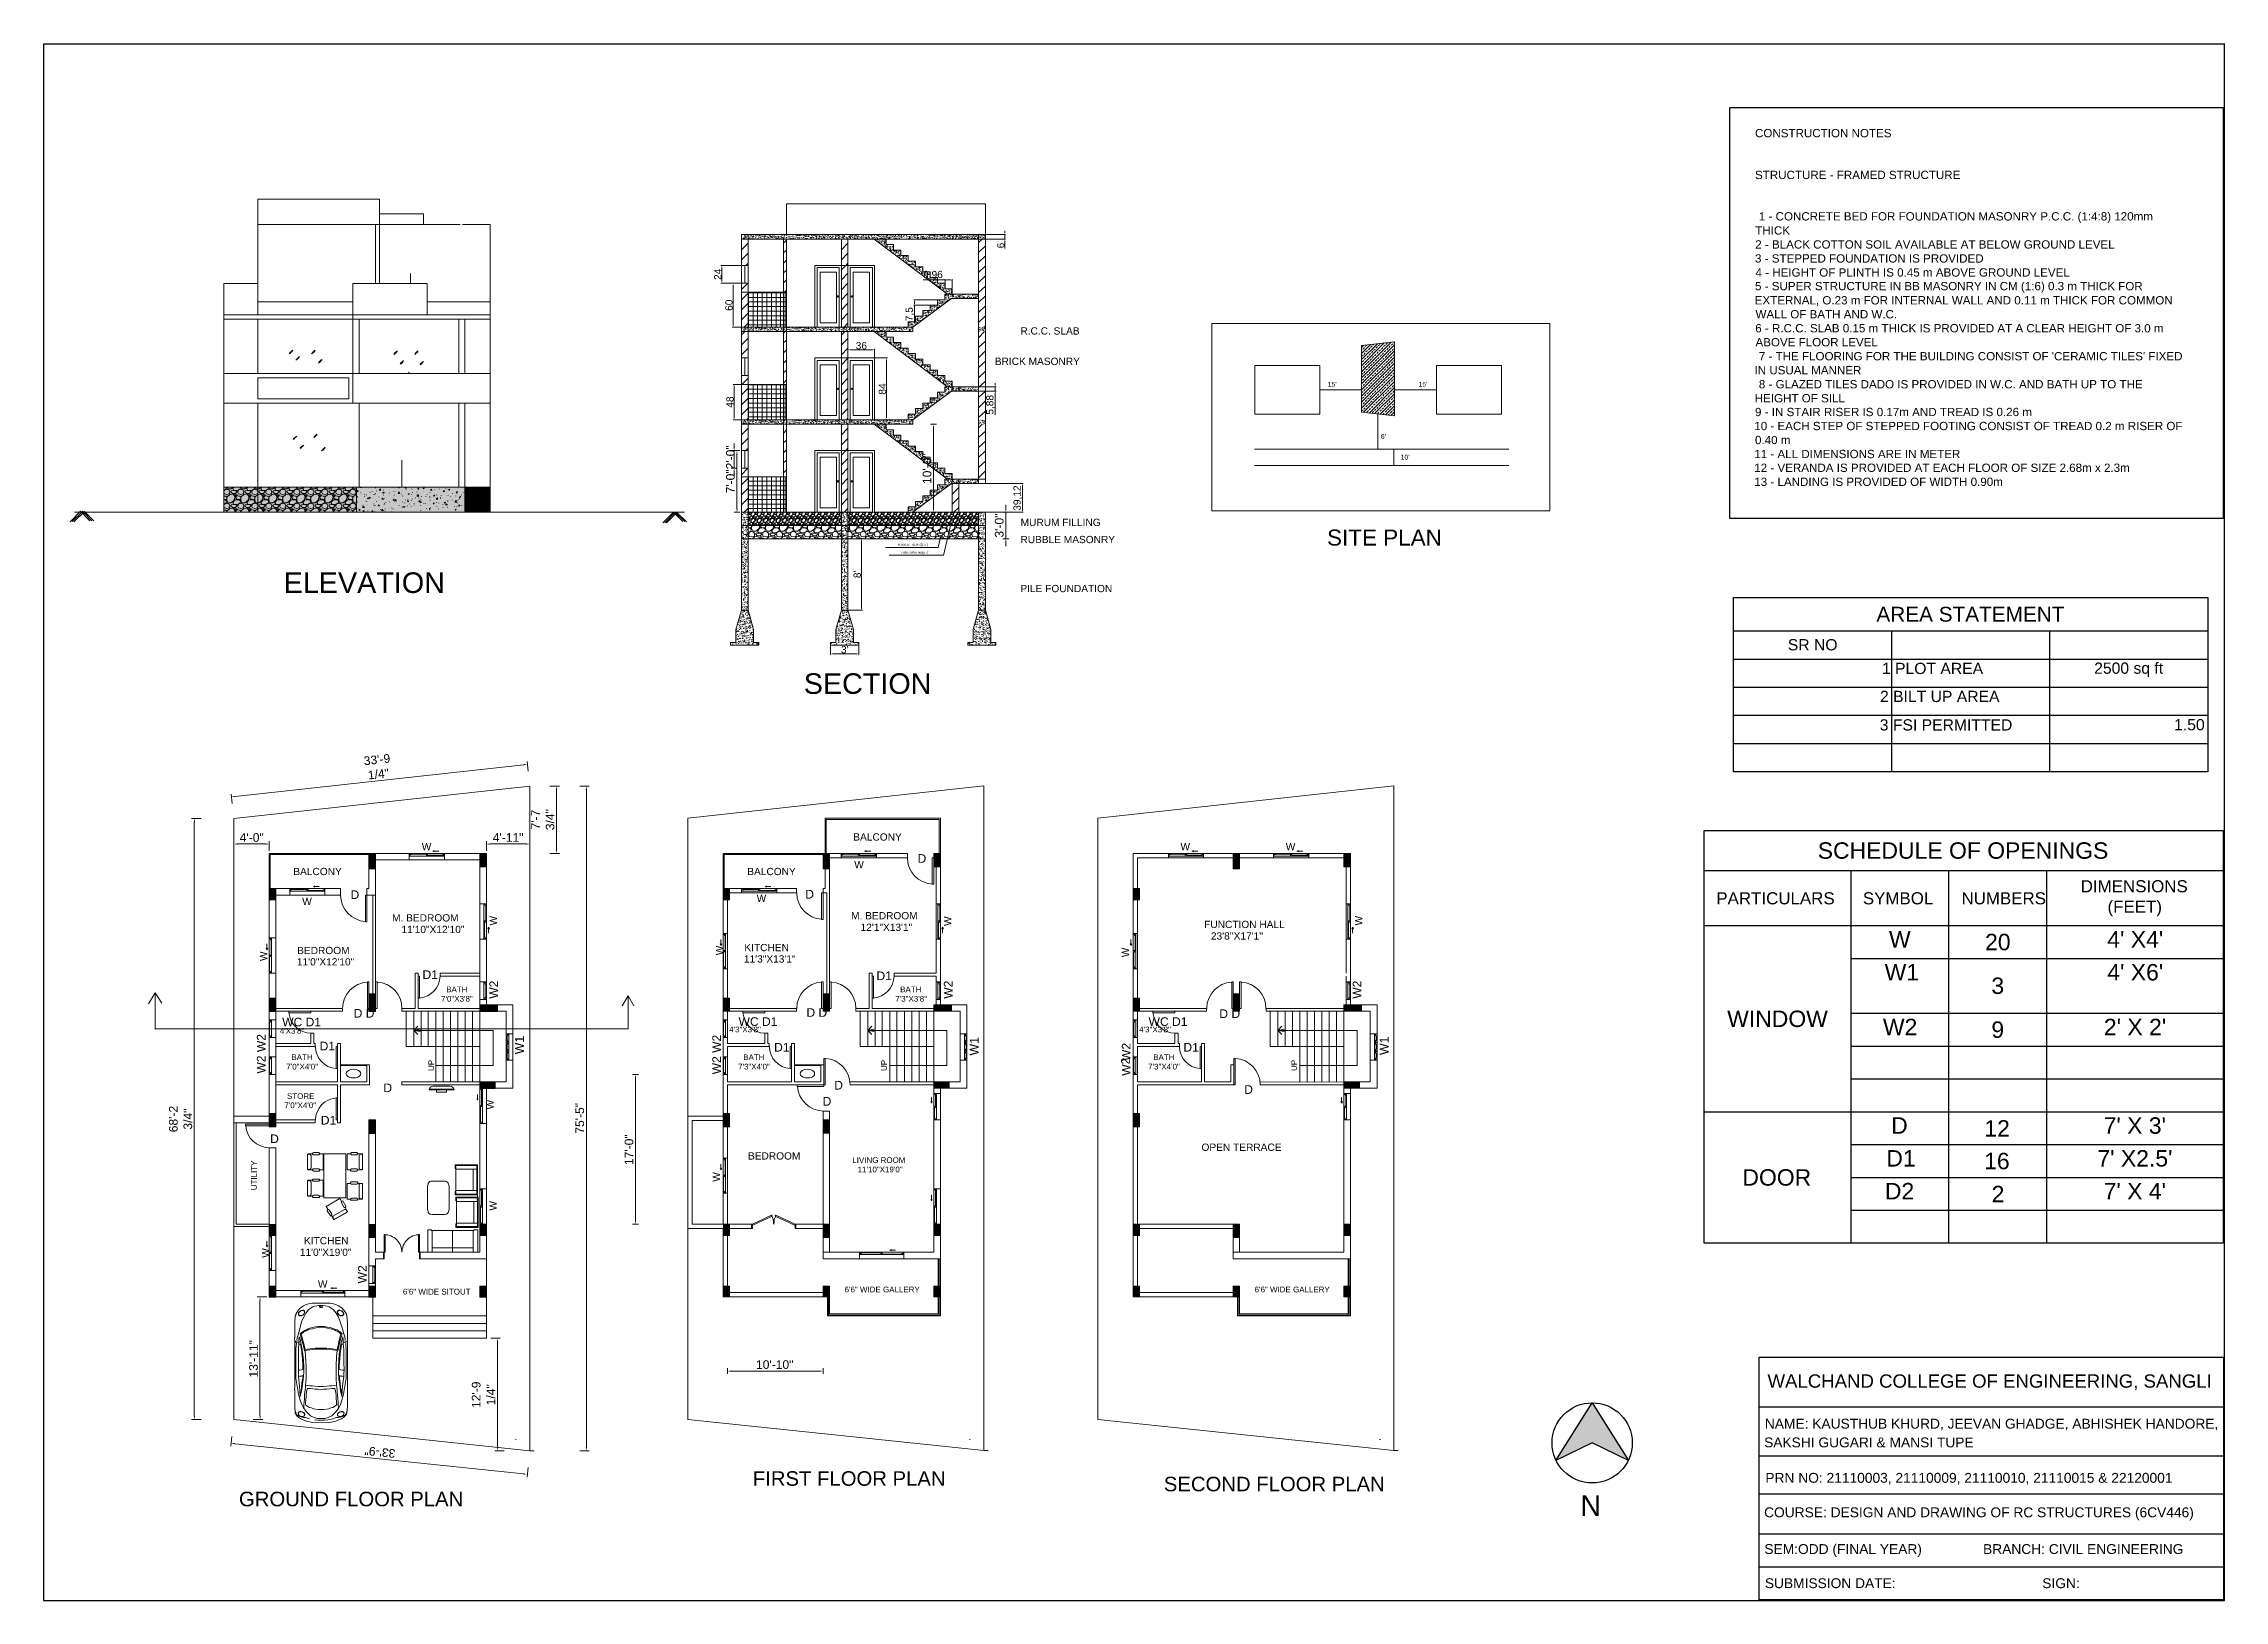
# Model space of a CAD drawing. Header units: millimetres. Extents: x 218.7 to 294.1, y -22.2 to 31.6.
import ezdxf

# ---------------------------------------------------------------- set-up
doc = ezdxf.new("R2010")
doc.units = ezdxf.units.MM
for name, color, linetype in [('PDF_Geometry', 7, 'Continuous'), ('PDF_Solid Fills', 1, 'Continuous'), ('PDF_Text', 7, 'Continuous')]:
    doc.layers.add(name, color=color, linetype=linetype)
doc.styles.add('PDF Arial', font='arial.ttf')

msp = doc.modelspace()

# ---------------------------------------------------------------- texts
at = {"layer": 'PDF_Text', "attachment_point": 7, "style": 'PDF Arial'}
for s, insert, char_height in [('CONSTRUCTION NOTES', (277.851, 28.368), 0.2869), ('STRUCTURE - FRAMED STRUCTURE', (277.851, 26.923), 0.2869), ('1 - CONCRETE BED FOR FOUNDATION MASONRY P.C.C. (1:4:8) 120mm', (277.984, 25.408), 0.2869), ('THICK', (277.859, 25.003), 0.2869), ('3 - STEPPED FOUNDATION IS PROVIDED', (277.851, 24.034), 0.2869), ('2 - BLACK COTTON SOIL AVAILABLE AT BELOW GROUND LEVEL', (277.859, 24.519), 0.2869), ('5 - SUPER STRUCTURE IN BB MASONRY IN CM (1:6) 0.3 m THICK FOR', (277.851, 22.995), 0.2869), ('4 - HEIGHT OF PLINTH IS 0.45 m ABOVE GROUND LEVEL', (277.868, 23.55), 0.2869), ('EXTERNAL, O.23 m FOR INTERNAL WALL AND 0.11 m THICK FOR COMMON', (277.842, 22.538), 0.2869), ('WALL OF BATH AND W.C.', (277.868, 22.105), 0.2869), ('6 - R.C.C. SLAB 0.15 m THICK IS PROVIDED AT A CLEAR HEIGHT OF 3.0 m', (277.859, 21.621), 0.2869), ('ABOVE FLOOR LEVEL', (277.868, 21.137), 0.2869), ('IN USUAL MANNER', (277.834, 20.168), 0.2869), ("7 - THE FLOORING FOR THE BUILDING CONSIST OF 'CERAMIC TILES' FIXED", (277.984, 20.653), 0.2869), ('8 - GLAZED TILES DADO IS PROVIDED IN W.C. AND BATH UP TO THE', (277.984, 19.684), 0.2869), ('9 - IN STAIR RISER IS 0.17m AND TREAD IS 0.26 m', (277.851, 18.724), 0.2869), ('HEIGHT OF SILL', (277.842, 19.2), 0.2869), ('10 - EACH STEP OF STEPPED FOOTING CONSIST OF TREAD 0.2 m RISER OF', (277.826, 18.239), 0.2869), ('11 - ALL DIMENSIONS ARE IN METER', (277.826, 17.271), 0.2869), ('0.40 m', (277.851, 17.755), 0.2869), ('12 - VERANDA IS PROVIDED AT EACH FLOOR OF SIZE 2.68m x 2.3m', (277.826, 16.795), 0.2869), ('13 - LANDING IS PROVIDED OF WIDTH 0.90m', (277.826, 16.31), 0.2869), ('SITE PLAN', (263.054, 14.243), 0.5558), ('ELEVATION', (226.975, 12.603), 0.7112), ('AREA STATEMENT', (282.049, 11.613), 0.51401), ('SR NO', (278.985, 10.622), 0.3885), ('SECTION', (244.959, 9.113), 0.7112), ('1 PLOT AREA', (282.241, 9.803), 0.38849), ('2500 sq ft', (289.579, 9.702), 0.3885), ('2 BILT UP AREA', (282.174, 8.835), 0.38849), ('3 FSI PERMITTED', (282.166, 7.85), 0.38849), ('1.50', (292.344, 7.858), 0.3885), ('SCHEDULE OF OPENINGS', (280.02, 3.413), 0.56781), ('PARTICULARS      SYMBOL      NUMBERS', (276.514, 1.838), 0.41839), ('DIMENSIONS', (289.114, 2.255), 0.4184), ('(FEET)', (290.041, 1.43), 0.4184), ('W', (282.484, 0.35), 0.568), ('20', (285.807, 0.249), 0.5678), ("4' X4'", (290.032, 0.35), 0.5678), ('W1', (282.334, -0.786), 0.5678), ('3', (286.024, -1.263), 0.568), ("4' X6'", (290.032, -0.795), 0.5678), ('WINDOW', (276.889, -2.406), 0.5678), ('W2', (282.275, -2.681), 0.5678), ('9', (286.024, -2.782), 0.568), ("2' X 2'", (289.915, -2.681), 0.5678), ('D', (282.559, -6.088), 0.568), ('12', (285.782, -6.188), 0.5678), ("7' X 3'", (289.907, -6.098), 0.5678), ('D1', (282.392, -7.223), 0.5678), ('16', (285.774, -7.325), 0.5678), ("7' X2.5'", (289.69, -7.233), 0.5678), ('DOOR', (277.415, -7.892), 0.5678), ('D2', (282.342, -8.359), 0.5678), ('2', (286.033, -8.459), 0.568), ("7' X 4'", (289.907, -8.359), 0.5678), ('WALCHAND COLLEGE OF ENGINEERING, SANGLI', (278.284, -14.957), 0.46023), ('SAKSHI GUGARI & MANSI TUPE', (278.166, -16.94), 0.34068), ('NAME: KAUSTHUB KHURD, JEEVAN GHADGE, ABHISHEK HANDORE,', (278.192, -16.35), 0.34068), ('FIRST FLOOR PLAN', (243.198, -18.27), 0.50206), ('SECOND FLOOR PLAN', (257.41, -18.462), 0.50206), ('PRN NO: 21110003, 21110009, 21110010, 21110015 & 22120001', (278.21, -18.223), 0.34068), ('N', (271.812, -19.305), 0.711), ('COURSE: DESIGN AND DRAWING OF RC STRUCTURES (6CV446)', (278.166, -19.455), 0.34068), ('SEM:ODD (FINAL YEAR)                BRANCH: CIVIL ENGINEERING', (278.175, -20.725), 0.34068), ('SUBMISSION DATE:', (278.192, -21.808), 0.34068), ('SIGN:', (287.785, -21.808), 0.3407)]:
    msp.add_mtext(s, dxfattribs=dict(at, insert=insert, char_height=char_height))
at = {"layer": 'PDF_Text', "lineweight": 9, "attachment_point": 7, "style": 'PDF Arial'}
for s, insert, char_height, rotation in [('6', (251.895, 24.531), 0.251, 90), ('24', (242.113, 23.438), 0.251, 90), ('60', (242.501, 22.369), 0.251, 90), ('7,5', (248.776, 22.01), 0.251, 90), ('84', (247.803, 19.471), 0.251, 90), ('48', (242.535, 19.02), 0.251, 90), ('5,88', (251.564, 18.778), 0.251, 90), ('7\'-0"2\'-0"', (242.577, 16.056), 0.2988, 90), ('10\'-0"', (249.374, 16.381), 0.2988, 90), ('39,12', (252.508, 15.455), 0.251, 90), ('3\'-0"', (251.87, 14.528), 0.2988, 90), ("8'", (246.935, 13.125), 0.251, 90), ("33'-9", (229.764, 6.648), 0.2988, 6.29897), ('1/4"', (229.906, 6.156), 0.2988, 6.29897), ("7'-7", (235.834, 4.433), 0.2988, 90), ('3/4"', (236.34, 4.408), 0.2988, 90), ('W', (234.348, 1.113), 0.251, 90), ('W', (250.062, 1.097), 0.251, 90), ('W', (264.274, 1.113), 0.251, 90), ('W', (226.407, -0.117), 0.251, 90), ('W', (242.171, 0.083), 0.251, 90), ('W', (256.207, 0.016), 0.251, 90), ('W2', (234.389, -1.42), 0.2988, 90), ('W2', (250.103, -1.42), 0.2988, 90), ('W2', (264.239, -1.42), 0.2988, 90), ('W2 W2', (226.348, -4.008), 0.2988, 90), ('W1', (235.282, -3.341), 0.3048, 90), ('W2 W2', (242.096, -4.034), 0.2988, 90), ('W1', (251.004, -3.383), 0.3048, 90), ('W W2', (256.257, -4.084), 0.2988, 90), ('W1', (265.182, -3.366), 0.3048, 90), ('UP', (232.179, -3.918), 0.1972, 90), ('UP', (247.835, -3.918), 0.1972, 90), ('2', (256.232, -3.691), 0.299, 90), ('UP', (262.013, -3.918), 0.1972, 90), ("68'-2", (223.314, -6.038), 0.2988, 90), ('3/4"', (223.815, -5.946), 0.2988, 90), ('W', (234.24, -5.249), 0.251, 90), ('75\'-5"', (237.367, -6.088), 0.2988, 90), ('17\'-0"', (239.07, -7.173), 0.2988, 90), ('UTILITY', (226.051, -8.042), 0.1972, 90), ('W', (242.063, -7.749), 0.251, 90), ('W', (234.34, -8.748), 0.251, 90), ('W', (226.474, -10.379), 0.251, 90), ('W2', (229.847, -11.264), 0.2988, 90), ('13\'-11"', (226.086, -14.521), 0.2988, 90), ("12'-9", (233.785, -15.573), 0.2988, 90), ('1/4"', (234.294, -15.481), 0.2988, 90), ('33\'-9"', (230.851, -17.003), 0.2988, 173.9991)]:
    msp.add_mtext(s, dxfattribs=dict(at, insert=insert, char_height=char_height, rotation=rotation))
for s, insert, char_height in [('9,96', (249.085, 23.455), 0.251), ('36', (246.755, 21.037), 0.251), ("15'", (263.079, 19.744), 0.1674), ("15'", (266.219, 19.744), 0.1674), ("6'", (264.916, 17.94), 0.1674), ("10'", (265.601, 17.222), 0.1674), ("RUBBLE FILLING[1.5']", (248.214, 14.23), 0.07172), ("MURUM FILLING[1.5']", (248.298, 13.946), 0.07172), ("3'", (246.246, 10.524), 0.251), ('4\'-0"', (225.455, 4.002), 0.2988), ('W', (231.751, 3.715), 0.251), ('4\'-11"', (234.205, 4.007), 0.2988), ('BALCONY', (246.672, 4.045), 0.251), ('W', (257.986, 3.715), 0.251), ('W', (261.626, 3.715), 0.251), ('BALCONY', (227.309, 2.851), 0.251), ('BALCONY', (243.006, 2.851), 0.251), ('W', (246.705, 3.089), 0.251), ('D', (248.893, 3.281), 0.299), ('D', (229.287, 2.028), 0.299), ('D', (245.01, 2.045), 0.299), ('W', (227.618, 1.82), 0.251), ('W', (243.332, 1.928), 0.251), ('M. BEDROOM', (246.597, 1.323), 0.251), ('M. BEDROOM', (230.724, 1.248), 0.251), ('11\'10"X12\'10"', (231.05, 0.847), 0.25103), ('12\'1"X13\'1"', (246.923, 0.922), 0.25103), ('FUNCTION HALL', (258.804, 1.022), 0.25103), ("23'8''X17'1''", (259.037, 0.621), 0.25103), ('BEDROOM', (227.442, 0.12), 0.251), ('11\'3"X13\'1"', (242.889, -0.172), 0.25103), ('KITCHEN', (242.906, 0.221), 0.251), ('11\'0"X12\'10"', (227.434, -0.272), 0.25103), ('D1', (231.776, -0.736), 0.2988), ('D1', (247.473, -0.777), 0.2988), ('7\'0"X3\'8"', (232.418, -1.524), 0.1972), ('BATH', (232.595, -1.195), 0.1972), ('7\'3"X3\'8"', (248.124, -1.524), 0.1972), ('BATH', (248.292, -1.195), 0.1972), ('WC D1', (226.923, -2.38), 0.2988), ('D D', (229.396, -2.072), 0.2988), ('WC D1', (242.704, -2.364), 0.2988), ('D D', (245.051, -2.046), 0.2988), ('WC D1', (256.882, -2.364), 0.2988), ('D D', (259.33, -2.088), 0.2988), ('4\'X3\'8"', (226.841, -2.635), 0.1972), ('D1', (228.219, -3.207), 0.2988), ('4\'3"X3\'8"', (242.379, -2.585), 0.1972), ('D1', (243.933, -3.249), 0.2988), ('4\'3"X3\'8"', (256.557, -2.585), 0.1972), ('D1', (258.086, -3.249), 0.2988), ('7\'0"X4\'0"', (227.066, -3.87), 0.1972), ('BATH', (227.243, -3.541), 0.1972), ('7\'3"X4\'0"', (242.688, -3.87), 0.1972), ('BATH', (242.865, -3.541), 0.1972), ('7\'3"X4\'0"', (256.866, -3.87), 0.1972), ('BATH', (257.042, -3.541), 0.1972), ('D', (230.423, -4.651), 0.299), ('D', (246.012, -4.56), 0.299), ('D', (260.19, -4.71), 0.299), ('7\'0"X4\'0"', (226.999, -5.206), 0.1972), ('STORE', (227.09, -4.889), 0.1972), ('D', (245.611, -5.119), 0.299), ('D1', (228.26, -5.77), 0.2988), ('D', (226.507, -6.413), 0.299), ('BEDROOM', (243.031, -6.985), 0.251), ('OPEN TERRACE', (258.712, -6.684), 0.25103), ('LIVING ROOM', (246.638, -7.102), 0.19723), ('11\'10"X19\'0"', (246.822, -7.427), 0.19723), ('KITCHEN', (227.678, -9.916), 0.251), ('11\'0"X19\'0"', (227.534, -10.317), 0.25103), ('W', (228.16, -11.414), 0.251), ('6\'6" WIDE SITOUT', (231.099, -11.652), 0.19723), ('6\'6" WIDE GALLERY', (246.37, -11.577), 0.19723), ('6\'6" WIDE GALLERY', (260.548, -11.577), 0.19723), ('10\'-10"', (243.307, -14.225), 0.2988)]:
    msp.add_mtext(s, dxfattribs=dict(at, insert=insert, char_height=char_height))
at = {"layer": 'PDF_Text', "color": 7, "lineweight": 9, "true_color": 0xffffff, "char_height": 0.25103, "attachment_point": 7, "style": 'PDF Arial'}
for s, insert in [('R.C.C. SLAB', (252.45, 21.546)), ('BRICK MASONRY', (251.565, 20.494)), ('MURUM FILLING', (252.458, 14.925)), ('RUBBLE MASONRY', (252.45, 14.332)), ('PILE FOUNDATION', (252.45, 12.637))]:
    msp.add_mtext(s, dxfattribs=dict(at, insert=insert))
at = {"layer": 'PDF_Text', "lineweight": 5, "insert": (225.43, -18.98), "char_height": 0.50206, "attachment_point": 7, "style": 'PDF Arial'}
msp.add_mtext('GROUND FLOOR PLAN', dxfattribs=at)

# ---------------------------------------------------------------- linework, layer by layer
at = {"layer": 'PDF_Geometry', "lineweight": 25}
for points in [[(294.081, 31.595), (218.675, 31.595), (218.675, -22.228), (294.081, -22.228), (294.081, 31.595), (294.081, 31.611)], [(293.505, 12.457), (293.505, 6.429), (277.106, 6.429), (277.106, 12.457), (293.505, 12.457)], [(277.106, 11.305), (293.505, 11.305)], [(282.575, 11.305), (282.575, 6.429)], [(288.036, 11.305), (288.036, 6.429)], [(277.106, 10.328), (293.505, 10.328)], [(277.106, 9.359), (293.505, 9.359)], [(277.106, 8.382), (293.505, 8.382)], [(277.106, 7.406), (293.505, 7.406)], [(294.039, -9.87), (276.096, -9.87), (276.096, 4.4), (294.039, 4.4)], [(294.039, 4.4), (294.039, -9.87)], [(276.096, 3.014), (294.039, 3.014)], [(281.164, 3.014), (281.164, -9.87)], [(284.546, 3.014), (284.546, -9.87)], [(287.936, 3.014), (287.936, -9.87)], [(276.096, 1.11), (294.039, 1.11)], [(281.164, -0.026), (294.039, -0.026)], [(281.164, -1.921), (294.039, -1.921)], [(281.164, -3.057), (294.039, -3.057)], [(281.164, -4.192), (294.039, -4.192)], [(276.096, -5.328), (294.039, -5.328)], [(281.164, -6.463), (294.039, -6.463)], [(281.164, -7.599), (294.039, -7.599)], [(281.164, -8.734), (294.039, -8.734)], [(294.056, -13.811), (294.056, -22.203), (278, -22.203), (278, -13.811), (294.056, -13.811)], [(278, -15.531), (294.056, -15.531)], [(278, -17.234), (294.056, -17.234)], [(278, -18.537), (294.056, -18.537)], [(278, -19.931), (294.056, -19.931)], [(278, -21.067), (294.056, -21.067)]]:
    msp.add_lwpolyline(points, dxfattribs=at)
for points in [[(294.056, 15.196), (294.056, 29.39), (276.964, 29.39), (276.964, 15.196)], [(273.474, -17.393), (272.222, -16.784), (270.969, -17.393), (272.222, -15.398)]]:
    msp.add_lwpolyline(points, close=True, dxfattribs=at)
at = {"layer": 'PDF_Geometry', "lineweight": 9}
for points in [[(230.289, 23.32), (230.289, 25.357), (230.289, 26.234), (226.081, 26.234)], [(226.081, 23.32), (226.081, 26.234)], [(230.289, 25.725), (231.809, 25.725), (231.809, 25.357)], [(244.359, 26.067), (251.239, 26.067)], [(244.359, 25.007), (244.359, 26.067)], [(251.239, 26.067), (251.239, 25.007), (251.239, 18.452)], [(233.162, 25.357), (234.114, 25.357), (234.114, 23.32), (234.114, 22.452), (234.114, 19.179), (224.912, 19.179), (225.062, 19.179)], [(233.078, 25.357), (226.081, 25.357)], [(230.147, 23.32), (230.147, 25.357)], [(242.806, 25.007), (242.806, 12.023)], [(242.806, 25.007), (251.239, 25.007)], [(242.806, 24.982), (242.806, 24.99)], [(242.847, 24.948), (242.847, 24.957)], [(242.847, 24.89), (242.847, 24.898)], [(242.864, 24.89), (242.864, 24.898)], [(242.872, 24.915), (242.872, 24.923)], [(242.872, 24.881), (242.872, 24.89)], [(242.906, 24.982), (242.906, 24.99)], [(242.906, 24.973), (242.906, 24.982)], [(242.906, 24.873), (242.914, 24.89)], [(242.914, 24.99), (242.914, 24.998)], [(242.914, 24.923), (242.914, 24.932)], [(242.914, 24.873), (242.914, 24.89)], [(242.923, 24.948), (242.939, 24.957)], [(242.923, 24.948), (242.939, 24.94), (242.939, 24.957)], [(242.948, 24.965), (242.948, 24.973)], [(242.948, 24.898), (242.948, 24.907)], [(242.964, 24.998), (242.964, 25.007)], [(242.973, 24.907), (242.973, 24.915)], [(242.973, 24.881), (242.973, 24.89)], [(242.989, 24.932), (242.989, 24.94)], [(243.006, 24.973), (243.006, 24.982)], [(243.014, 25.007), (243.014, 25.015)], [(243.014, 25.007), (243.023, 25.007)], [(243.014, 24.99), (243.014, 24.998)], [(243.023, 25.007), (243.023, 25.015)], [(243.039, 25.007), (243.039, 12.023)], [(243.039, 24.973), (243.039, 24.982)], [(243.039, 24.915), (243.039, 24.923)], [(243.081, 24.923), (243.081, 24.932)], [(243.098, 24.881), (243.098, 24.89)], [(243.106, 24.973), (243.106, 24.982)], [(243.106, 24.948), (243.106, 24.957)], [(243.131, 24.923), (243.131, 24.932)], [(243.14, 24.99), (243.14, 24.998)], [(243.148, 24.99), (243.156, 25.007)], [(243.148, 24.99), (243.156, 24.99)], [(243.148, 24.957), (243.148, 24.965)], [(243.156, 24.99), (243.156, 25.007)], [(243.173, 24.89), (243.173, 24.898)], [(243.19, 24.94), (243.19, 24.948)], [(243.19, 24.932), (243.206, 24.94)], [(243.19, 24.932), (243.198, 24.923), (243.206, 24.94)], [(243.206, 24.965), (243.206, 24.973)], [(243.223, 24.965), (243.223, 24.973)], [(243.223, 24.881), (243.223, 24.89)], [(243.231, 24.998), (243.231, 25.007)], [(243.231, 24.94), (243.231, 24.948)], [(243.24, 25.007), (243.248, 24.998)], [(243.248, 24.998), (243.248, 25.007)], [(243.282, 24.982), (243.29, 24.99)], [(243.282, 24.982), (243.29, 24.982)], [(243.29, 24.982), (243.29, 24.99)], [(243.29, 24.907), (243.29, 24.915)], [(243.298, 24.957), (243.298, 24.965)], [(243.307, 24.965), (243.307, 24.973)], [(243.323, 24.957), (243.323, 24.965)], [(243.323, 24.89), (243.323, 24.898)], [(243.332, 24.915), (243.332, 24.923)], [(243.34, 24.982), (243.34, 24.99)], [(243.348, 24.99), (243.365, 24.998)], [(243.348, 24.99), (243.357, 24.99), (243.365, 24.998)], [(243.382, 24.982), (243.382, 24.99)], [(243.407, 24.982), (243.407, 24.99)], [(243.407, 24.957), (243.407, 24.965)], [(243.407, 24.923), (243.407, 24.932)], [(243.415, 24.965), (243.424, 24.982)], [(243.415, 24.965), (243.415, 24.973)], [(243.415, 24.965), (243.424, 24.965)], [(243.415, 24.907), (243.415, 24.915)], [(243.424, 24.965), (243.424, 24.982)], [(243.432, 24.973), (243.449, 24.99), (243.449, 24.973)], [(243.432, 24.973), (243.449, 24.973)], [(243.457, 24.99), (243.457, 24.998)], [(243.457, 24.915), (243.474, 24.923)], [(243.457, 24.915), (243.465, 24.915), (243.474, 24.923)], [(243.499, 24.957), (243.499, 24.965)], [(243.507, 24.89), (243.507, 24.898)], [(243.515, 24.998), (243.515, 25.007)], [(243.515, 24.982), (243.515, 24.99)], [(243.515, 24.915), (243.515, 24.923)], [(243.524, 24.94), (243.524, 24.948)], [(243.549, 24.957), (243.557, 24.965)], [(243.549, 24.957), (243.557, 24.957)], [(243.557, 24.957), (243.557, 24.965)], [(243.565, 24.94), (243.565, 24.948)], [(243.591, 24.881), (243.591, 24.89)], [(243.599, 24.948), (243.599, 24.957)], [(243.607, 24.99), (243.607, 24.998)], [(243.607, 24.932), (243.607, 24.94)], [(243.616, 24.982), (243.624, 24.982)], [(243.616, 24.982), (243.624, 24.973), (243.624, 24.982)], [(243.616, 24.907), (243.616, 24.915)], [(243.632, 24.94), (243.649, 24.957), (243.649, 24.94)], [(243.632, 24.94), (243.649, 24.94)], [(243.641, 24.948), (243.641, 24.957)], [(243.682, 24.948), (243.691, 24.957)], [(243.682, 24.948), (243.691, 24.948)], [(243.691, 24.948), (243.691, 24.957)], [(243.699, 24.948), (243.699, 24.957)], [(243.699, 24.94), (243.699, 24.948)], [(243.699, 24.881), (243.699, 24.89)], [(243.707, 25.007), (243.707, 25.015)], [(243.707, 24.89), (243.707, 24.898)], [(243.724, 24.923), (243.724, 24.932)], [(243.724, 24.907), (243.741, 24.907)], [(243.724, 24.907), (243.732, 24.898), (243.741, 24.907)], [(243.749, 24.898), (243.749, 24.907)], [(243.758, 24.965), (243.758, 24.973)], [(243.766, 24.881), (243.766, 24.89)], [(243.799, 24.973), (243.799, 24.982)], [(243.799, 24.957), (243.799, 24.965)], [(243.799, 24.94), (243.799, 24.948)], [(243.799, 24.89), (243.799, 24.898)], [(243.808, 24.932), (243.824, 24.948)], [(243.808, 24.932), (243.824, 24.932)], [(243.824, 24.932), (243.824, 24.948)], [(243.824, 24.907), (243.824, 24.915)], [(243.833, 24.94), (243.833, 24.948)], [(243.833, 24.915), (243.841, 24.932), (243.849, 24.907)], [(243.833, 24.915), (243.849, 24.907)], [(243.874, 24.982), (243.874, 24.99)], [(243.874, 24.898), (243.874, 24.907)], [(243.883, 24.965), (243.891, 24.965)], [(243.883, 24.965), (243.891, 24.957), (243.891, 24.965)], [(243.891, 24.965), (243.891, 24.973)], [(243.891, 24.907), (243.891, 24.915)], [(243.899, 24.94), (243.899, 24.948)], [(243.941, 24.965), (243.941, 24.973)], [(243.941, 24.923), (243.95, 24.932)], [(243.941, 24.923), (243.941, 24.932)], [(243.941, 24.923), (243.958, 24.923)], [(243.958, 24.923), (243.95, 24.932)], [(243.983, 24.982), (243.983, 24.99)], [(243.983, 24.932), (243.983, 24.94)], [(243.983, 24.923), (243.983, 24.932)], [(243.983, 24.915), (243.983, 24.923)], [(243.991, 24.998), (243.991, 25.007)], [(243.991, 24.89), (244.008, 24.89)], [(243.991, 24.89), (244, 24.881), (244.008, 24.89)], [(244, 24.932), (244, 24.94)], [(244.025, 24.881), (244.041, 24.898), (244.041, 24.881)], [(244.033, 25.007), (244.033, 25.015)], [(244.05, 24.982), (244.05, 24.99)], [(244.058, 24.94), (244.058, 24.948)], [(244.075, 25.007), (244.075, 25.015)], [(244.075, 24.907), (244.083, 24.923)], [(244.075, 24.907), (244.091, 24.907)], [(244.083, 24.998), (244.083, 25.007)], [(244.083, 24.932), (244.083, 24.94)], [(244.091, 24.907), (244.083, 24.923)], [(244.091, 24.94), (244.091, 24.948)], [(244.1, 24.932), (244.1, 24.94)], [(244.125, 24.881), (244.125, 24.89)], [(244.15, 24.948), (244.158, 24.957)], [(244.15, 24.948), (244.158, 24.94), (244.158, 24.957)], [(244.158, 24.998), (244.158, 25.007)], [(244.175, 24.998), (244.175, 25.007)], [(244.175, 24.957), (244.175, 24.965)], [(244.175, 24.948), (244.175, 24.957)], [(244.175, 24.89), (244.175, 24.898)], [(244.175, 24.881), (244.175, 24.89)], [(244.192, 24.923), (244.192, 24.932)], [(244.2, 24.957), (244.2, 24.965)], [(244.208, 24.898), (244.217, 24.907)], [(244.208, 24.898), (244.225, 24.898)], [(244.217, 24.965), (244.217, 24.973)], [(244.225, 24.898), (244.217, 24.907)], [(244.242, 24.898), (244.242, 24.907)], [(244.267, 24.998), (244.267, 25.007)], [(244.267, 24.957), (244.267, 24.965)], [(244.267, 24.898), (244.267, 24.907)], [(244.275, 24.89), (244.275, 24.898)], [(244.292, 24.973), (244.292, 24.982)], [(244.292, 24.923), (244.292, 24.932)], [(244.309, 25.007), (244.317, 24.998), (244.317, 25.007)], [(244.309, 24.973), (244.309, 24.982)], [(244.342, 24.89), (244.35, 24.898)], [(244.342, 24.89), (244.359, 24.89)], [(244.359, 24.89), (244.35, 24.898)], [(244.359, 24.915), (244.359, 24.923)], [(244.367, 24.99), (244.367, 24.998)], [(244.367, 24.973), (244.367, 24.982)], [(244.367, 24.907), (244.367, 24.915)], [(244.384, 24.915), (244.384, 24.923)], [(244.392, 24.915), (244.392, 24.923)], [(244.409, 24.982), (244.409, 24.99)], [(244.409, 24.915), (244.409, 24.923)], [(244.417, 24.998), (244.417, 25.007)], [(244.417, 24.932), (244.425, 24.94)], [(244.417, 24.932), (244.425, 24.923), (244.425, 24.94)], [(244.451, 24.99), (244.451, 24.998)], [(244.459, 24.982), (244.459, 24.99)], [(244.459, 24.923), (244.459, 24.932)], [(244.467, 24.99), (244.467, 24.998)], [(244.476, 24.932), (244.476, 24.94)], [(244.476, 24.873), (244.484, 24.89)], [(244.484, 24.873), (244.484, 24.89)], [(244.492, 24.932), (244.492, 24.94)], [(244.492, 24.915), (244.492, 24.923)], [(244.526, 24.998), (244.526, 25.007)], [(244.551, 24.998), (244.551, 25.007)], [(244.551, 24.932), (244.551, 24.94)], [(244.567, 24.99), (244.584, 24.998)], [(244.567, 24.99), (244.576, 24.99), (244.584, 24.998)], [(244.567, 24.982), (244.567, 24.99)], [(244.584, 25.007), (244.584, 25.015)], [(244.584, 25.007), (244.592, 24.998)], [(244.592, 24.998), (244.592, 25.007)], [(244.592, 24.998), (244.601, 25.007)], [(244.592, 24.998), (244.609, 24.998)], [(244.592, 24.948), (244.592, 24.957)], [(244.592, 24.94), (244.592, 24.948)], [(244.592, 24.907), (244.592, 24.915)], [(244.609, 24.998), (244.609, 25.007)], [(244.626, 25.007), (244.626, 25.015)], [(244.643, 24.948), (244.643, 24.957)], [(244.643, 24.89), (244.643, 24.898)], [(244.651, 24.948), (244.651, 24.957)], [(244.659, 24.881), (244.659, 24.89)], [(244.668, 24.982), (244.668, 24.99)], [(244.684, 24.915), (244.693, 24.923)], [(244.684, 24.915), (244.693, 24.915), (244.693, 24.923)], [(244.693, 24.907), (244.693, 24.915)], [(244.701, 24.965), (244.701, 24.973)], [(244.709, 24.957), (244.709, 24.965)], [(244.718, 24.99), (244.726, 24.998)], [(244.718, 24.99), (244.726, 24.99)], [(244.726, 24.998), (244.726, 25.007)], [(244.726, 24.99), (244.726, 24.998)], [(244.743, 24.965), (244.743, 24.973)], [(244.743, 24.898), (244.743, 24.907)], [(244.768, 24.973), (244.768, 24.982)], [(244.776, 24.898), (244.776, 24.907)], [(244.793, 24.973), (244.81, 24.982), (244.81, 24.965)], [(244.793, 24.973), (244.81, 24.965)], [(244.793, 24.898), (244.793, 24.907)], [(244.81, 24.982), (244.81, 24.99)], [(244.826, 24.998), (244.826, 25.007)], [(244.826, 24.973), (244.826, 24.982)], [(244.826, 24.907), (244.826, 24.915)], [(244.835, 24.982), (244.851, 24.982)], [(244.835, 24.982), (244.843, 24.973), (244.851, 24.982)], [(244.835, 24.973), (244.835, 24.982)], [(244.835, 24.915), (244.835, 24.923)], [(244.851, 24.982), (244.86, 24.99)], [(244.851, 24.982), (244.86, 24.982)], [(244.86, 24.982), (244.86, 24.99)], [(244.868, 24.973), (244.868, 24.982)], [(244.876, 24.982), (244.876, 24.99)], [(244.885, 24.898), (244.885, 24.907)], [(244.893, 24.915), (244.893, 24.923)], [(244.91, 24.89), (244.91, 24.898)], [(244.926, 24.99), (244.926, 24.998)], [(244.935, 24.99), (244.935, 24.998)], [(244.935, 24.923), (244.935, 24.932)], [(244.943, 24.99), (244.943, 24.998)], [(244.943, 24.907), (244.96, 24.907)], [(244.943, 24.907), (244.96, 24.898), (244.96, 24.907)], [(244.96, 24.965), (244.96, 24.973)], [(244.985, 24.965), (244.993, 24.982)], [(244.985, 24.965), (244.993, 24.965)], [(244.985, 24.89), (244.985, 24.898)], [(244.993, 24.965), (244.993, 24.982)], [(244.993, 24.94), (245.01, 24.957), (245.01, 24.94)], [(244.993, 24.94), (245.01, 24.94)], [(245.01, 24.932), (245.01, 24.94)], [(245.018, 24.915), (245.018, 24.923)], [(245.027, 24.998), (245.027, 25.007)], [(245.027, 24.99), (245.027, 24.998)], [(245.027, 24.94), (245.027, 24.948)], [(245.06, 24.965), (245.06, 24.973)], [(245.06, 24.94), (245.06, 24.948)], [(245.085, 24.89), (245.085, 24.898)], [(245.102, 24.965), (245.119, 24.965)], [(245.102, 24.965), (245.11, 24.957), (245.119, 24.965)], [(245.119, 24.982), (245.119, 24.99)], [(245.119, 24.957), (245.127, 24.965)], [(245.119, 24.957), (245.127, 24.957)], [(245.119, 24.948), (245.119, 24.957)], [(245.119, 24.89), (245.119, 24.898)], [(245.127, 24.957), (245.127, 24.965)], [(245.127, 24.948), (245.127, 24.957)], [(245.127, 24.932), (245.127, 24.94)], [(245.16, 24.957), (245.16, 24.965)], [(245.177, 24.89), (245.177, 24.898)], [(245.185, 24.907), (245.202, 24.907)], [(245.185, 24.881), (245.185, 24.89)], [(245.194, 24.907), (245.202, 24.923), (245.202, 24.907)], [(245.194, 24.89), (245.194, 24.898)], [(245.21, 24.907), (245.21, 24.915)], [(245.21, 24.89), (245.227, 24.89)], [(245.21, 24.89), (245.227, 24.881), (245.227, 24.89)], [(245.219, 24.982), (245.219, 24.99)], [(245.219, 24.965), (245.219, 24.973)], [(245.235, 24.948), (245.235, 24.957)], [(245.244, 24.965), (245.244, 24.973)], [(245.244, 24.898), (245.244, 24.907)], [(245.252, 24.948), (245.26, 24.957)], [(245.252, 24.948), (245.26, 24.948)], [(245.26, 24.957), (245.26, 24.965)], [(245.26, 24.948), (245.26, 24.957)], [(245.286, 24.907), (245.286, 24.915)], [(245.286, 24.881), (245.286, 24.89)], [(245.294, 24.965), (245.294, 24.973)], [(245.311, 24.982), (245.311, 24.99)], [(245.311, 24.907), (245.311, 24.915), (245.311, 24.923)], [(245.319, 24.973), (245.319, 24.982)], [(245.344, 24.965), (245.344, 24.973)], [(245.361, 24.982), (245.361, 24.99)], [(245.361, 24.948), (245.361, 24.957)], [(245.369, 24.948), (245.386, 24.957)], [(245.369, 24.948), (245.377, 24.94), (245.386, 24.957)], [(245.386, 24.932), (245.394, 24.948)], [(245.386, 24.932), (245.394, 24.932)], [(245.386, 24.881), (245.402, 24.89), (245.402, 24.873)], [(245.394, 24.932), (245.394, 24.948)], [(245.394, 24.923), (245.394, 24.932)], [(245.402, 24.99), (245.402, 24.998)], [(245.402, 24.932), (245.402, 24.94)], [(245.419, 24.973), (245.419, 24.982)], [(245.427, 24.923), (245.427, 24.932)], [(245.452, 24.99), (245.452, 24.998)], [(245.461, 24.948), (245.461, 24.957)], [(245.478, 24.99), (245.478, 24.998)], [(245.478, 24.923), (245.478, 24.932)], [(245.494, 24.948), (245.494, 24.957)], [(245.494, 24.881), (245.494, 24.89)], [(245.503, 25.007), (245.503, 25.015)], [(245.503, 24.94), (245.503, 24.948)], [(245.511, 24.923), (245.528, 24.932)], [(245.511, 24.923), (245.528, 24.923)], [(245.519, 24.965), (245.519, 24.973)], [(245.528, 24.998), (245.528, 25.007)], [(245.528, 24.923), (245.528, 24.932)], [(245.544, 24.932), (245.544, 24.94)], [(245.561, 24.94), (245.561, 24.948)], [(245.569, 24.881), (245.569, 24.89)], [(245.594, 24.957), (245.594, 24.965)], [(245.594, 24.89), (245.594, 24.898)], [(245.603, 24.965), (245.603, 24.973)], [(245.619, 24.965), (245.619, 24.973)], [(245.619, 24.881), (245.619, 24.89)], [(245.636, 24.932), (245.653, 24.94)], [(245.636, 24.932), (245.645, 24.932), (245.653, 24.94)], [(245.645, 24.907), (245.653, 24.923)], [(245.645, 24.907), (245.661, 24.907)], [(245.653, 24.94), (245.653, 24.948)], [(245.661, 24.907), (245.653, 24.923)], [(245.661, 24.948), (245.661, 24.957)], [(245.661, 24.881), (245.661, 24.89)], [(245.678, 24.898), (245.678, 24.907)], [(245.686, 24.965), (245.686, 24.973)], [(245.686, 24.907), (245.686, 24.915)], [(245.711, 24.982), (245.711, 24.99)], [(245.711, 24.957), (245.711, 24.965)], [(245.72, 24.957), (245.72, 24.965)], [(245.728, 24.89), (245.728, 24.898)], [(245.753, 24.932), (245.753, 24.94)], [(245.778, 24.965), (245.778, 24.973)], [(245.778, 24.898), (245.786, 24.907)], [(245.778, 24.898), (245.795, 24.898)], [(245.786, 24.982), (245.786, 24.99)], [(245.786, 24.915), (245.786, 24.923)], [(245.786, 24.915), (245.786, 24.923)], [(245.795, 24.898), (245.786, 24.907)], [(245.795, 24.99), (245.803, 24.998)], [(245.795, 24.99), (245.803, 24.99), (245.803, 24.998)], [(245.812, 24.957), (245.812, 24.965)], [(245.82, 24.998), (245.82, 25.007)], [(245.853, 24.932), (245.853, 24.94)], [(245.853, 24.907), (245.853, 24.915)], [(245.878, 24.99), (245.878, 24.998)], [(245.878, 24.932), (245.878, 24.94)], [(245.895, 24.982), (245.895, 24.99)], [(245.895, 24.94), (245.895, 24.948)], [(245.895, 24.915), (245.895, 24.923)], [(245.903, 24.915), (245.912, 24.923)], [(245.903, 24.915), (245.912, 24.915), (245.912, 24.923)], [(245.912, 24.948), (245.912, 24.957)], [(245.912, 24.89), (245.92, 24.898)], [(245.912, 24.89), (245.928, 24.89)], [(245.928, 24.89), (245.92, 24.898)], [(245.945, 24.99), (245.945, 24.998)], [(245.953, 24.998), (245.962, 25.007)], [(245.953, 24.998), (245.97, 24.998)], [(245.953, 24.923), (245.953, 24.932)], [(245.962, 24.923), (245.962, 24.932)], [(245.97, 24.998), (245.97, 25.007)], [(245.97, 24.94), (245.97, 24.948)], [(245.97, 24.881), (245.97, 24.89)], [(246.004, 24.957), (246.004, 24.965)], [(246.012, 24.998), (246.012, 25.007)], [(246.012, 24.948), (246.012, 24.957)], [(246.045, 24.873), (246.054, 24.89)], [(246.054, 24.923), (246.054, 24.932)], [(246.054, 24.873), (246.054, 24.89)], [(246.062, 24.982), (246.07, 24.982)], [(246.062, 24.982), (246.07, 24.973), (246.07, 24.982)], [(246.062, 24.898), (246.062, 24.907)], [(246.07, 24.957), (246.07, 24.965)], [(246.087, 24.94), (246.087, 24.948)], [(246.112, 24.973), (246.112, 24.982)], [(246.112, 24.94), (246.112, 24.948)], [(246.129, 24.948), (246.129, 24.957)], [(246.154, 25.007), (246.154, 25.015)], [(246.154, 25.007), (246.162, 24.998)], [(246.154, 24.965), (246.171, 24.982), (246.171, 24.965)], [(246.154, 24.965), (246.171, 24.965)], [(246.154, 24.915), (246.154, 24.923)], [(246.154, 24.881), (246.154, 24.89)], [(246.162, 24.998), (246.162, 25.007)], [(246.162, 24.973), (246.162, 24.982)], [(246.162, 24.907), (246.162, 24.915)], [(246.171, 24.907), (246.179, 24.907)], [(246.171, 24.907), (246.179, 24.898), (246.179, 24.907)], [(246.196, 24.957), (246.196, 24.965)], [(246.212, 24.94), (246.212, 24.948)], [(246.212, 24.881), (246.212, 24.89)], [(246.221, 24.99), (246.221, 24.998)], [(246.254, 24.982), (246.254, 24.99)], [(246.254, 24.915), (246.254, 24.923), (246.254, 24.932)], [(246.271, 24.898), (246.271, 24.907)], [(246.287, 24.99), (246.296, 24.998)], [(246.287, 24.99), (246.296, 24.99)], [(246.296, 24.99), (246.296, 24.998)], [(246.313, 24.973), (246.313, 24.982)], [(246.313, 24.932), (246.313, 24.94)], [(246.313, 24.907), (246.313, 24.915)], [(246.321, 24.965), (246.338, 24.965)], [(246.321, 24.965), (246.338, 24.957), (246.338, 24.965)], [(246.321, 24.898), (246.321, 24.907)], [(246.346, 24.907), (246.346, 24.915)], [(246.354, 24.998), (246.354, 25.007)], [(246.354, 24.94), (246.363, 24.948), (246.371, 24.932)], [(246.354, 24.94), (246.371, 24.932)], [(246.354, 24.932), (246.354, 24.94)], [(246.363, 24.973), (246.363, 24.982)], [(246.388, 24.915), (246.388, 24.923)], [(246.413, 24.923), (246.413, 24.932)], [(246.421, 24.982), (246.429, 24.99)], [(246.421, 24.982), (246.429, 24.982)], [(246.429, 24.982), (246.429, 24.99)], [(246.429, 24.982), (246.429, 24.99)], [(246.429, 24.915), (246.429, 24.923)], [(246.438, 24.89), (246.446, 24.898)], [(246.438, 24.89), (246.446, 24.881), (246.446, 24.898)], [(246.446, 24.948), (246.446, 24.957)], [(246.446, 24.907), (246.446, 24.915)], [(246.446, 24.89), (246.446, 24.898)], [(246.471, 24.881), (246.471, 24.89)], [(246.505, 24.923), (246.505, 24.932), (246.505, 24.94)], [(246.538, 24.957), (246.538, 24.965)], [(246.538, 24.94), (246.538, 24.948)], [(246.538, 24.898), (246.538, 24.907)], [(246.546, 24.998), (246.546, 25.007)], [(246.546, 24.932), (246.546, 24.94)], [(246.546, 24.907), (246.563, 24.923), (246.563, 24.907)], [(246.546, 24.907), (246.563, 24.907)], [(246.546, 24.898), (246.546, 24.907)], [(246.555, 24.965), (246.563, 24.982)], [(246.555, 24.965), (246.563, 24.965)], [(246.563, 24.965), (246.563, 24.982)], [(246.58, 24.898), (246.58, 24.907)], [(246.588, 24.948), (246.605, 24.957)], [(246.588, 24.948), (246.596, 24.94), (246.605, 24.957)], [(246.605, 24.915), (246.605, 24.923)], [(246.621, 24.94), (246.621, 24.948)], [(246.63, 24.915), (246.63, 24.923)], [(246.638, 24.973), (246.638, 24.982)], [(246.647, 24.957), (246.647, 24.965)], [(246.647, 24.898), (246.647, 24.907)], [(246.688, 24.957), (246.697, 24.965)], [(246.688, 24.957), (246.697, 24.957)], [(246.688, 24.915), (246.688, 24.923)], [(246.688, 24.881), (246.688, 24.89)], [(246.697, 24.957), (246.697, 24.965)], [(246.705, 24.915), (246.705, 24.923)], [(246.73, 24.99), (246.73, 24.998)], [(246.73, 24.923), (246.73, 24.932)], [(246.73, 24.89), (246.73, 24.898)], [(246.738, 24.957), (246.738, 24.965)], [(246.747, 24.89), (246.747, 24.898)], [(246.747, 24.873), (246.763, 24.89), (246.763, 24.873)], [(246.755, 24.973), (246.755, 24.982)], [(246.78, 24.965), (246.78, 24.973)], [(246.797, 24.932), (246.797, 24.94)], [(246.805, 24.898), (246.805, 24.907), (246.805, 24.915)], [(246.822, 24.998), (246.822, 25.007)], [(246.822, 24.948), (246.83, 24.957)], [(246.822, 24.948), (246.83, 24.948)], [(246.822, 24.94), (246.822, 24.948)], [(246.83, 24.948), (246.83, 24.957)], [(246.847, 24.89), (246.847, 24.898)], [(246.855, 24.99), (246.855, 24.998)], [(246.855, 24.973), (246.855, 24.982)], [(246.855, 24.932), (246.872, 24.94)], [(246.855, 24.932), (246.864, 24.932), (246.872, 24.94)], [(246.905, 24.948), (246.905, 24.957)], [(246.905, 24.907), (246.905, 24.915)], [(246.914, 24.89), (246.914, 24.898)], [(246.922, 24.948), (246.922, 24.957)], [(246.922, 24.915), (246.922, 24.923)], [(246.939, 24.998), (246.939, 25.007)], [(246.947, 24.881), (246.947, 24.89)], [(246.955, 24.932), (246.964, 24.948)], [(246.955, 24.932), (246.964, 24.932)], [(246.964, 24.932), (246.964, 24.948)], [(246.964, 24.923), (246.964, 24.932)], [(246.972, 24.99), (246.972, 24.998)], [(246.972, 24.89), (246.972, 24.898)], [(247.006, 24.898), (247.006, 24.907)], [(247.014, 24.998), (247.014, 25.007)], [(247.014, 24.99), (247.031, 24.998)], [(247.014, 24.99), (247.022, 24.99)], [(247.014, 24.973), (247.014, 24.982)], [(247.014, 24.965), (247.014, 24.973)], [(247.014, 24.898), (247.014, 24.907)], [(247.022, 24.99), (247.031, 24.998)], [(247.039, 24.998), (247.039, 25.007)], [(247.039, 24.932), (247.039, 24.94)], [(247.039, 24.881), (247.039, 24.89)], [(247.081, 24.907), (247.081, 24.915)], [(247.089, 24.923), (247.097, 24.932)], [(247.089, 24.923), (247.097, 24.923)], [(247.097, 24.923), (247.097, 24.932)], [(247.106, 24.973), (247.106, 24.982)], [(247.106, 24.915), (247.106, 24.923)], [(247.106, 24.898), (247.106, 24.907)], [(247.122, 24.99), (247.122, 24.998)], [(247.122, 24.923), (247.139, 24.923)], [(247.122, 24.923), (247.131, 24.915)], [(247.131, 24.915), (247.139, 24.923)], [(247.139, 24.99), (247.139, 24.998)], [(247.156, 24.948), (247.156, 24.957)], [(247.156, 24.881), (247.156, 24.89)], [(247.189, 24.923), (247.189, 24.932)], [(247.198, 24.957), (247.198, 24.965)], [(247.198, 24.932), (247.198, 24.94)], [(247.198, 24.89), (247.198, 24.898)], [(247.206, 24.99), (247.206, 24.998)], [(247.214, 24.907), (247.231, 24.923)], [(247.214, 24.907), (247.231, 24.907)], [(247.223, 24.89), (247.223, 24.898)], [(247.231, 24.907), (247.231, 24.923)], [(247.239, 24.99), (247.239, 24.998)], [(247.273, 24.965), (247.273, 24.973)], [(247.281, 24.982), (247.289, 24.982)], [(247.281, 24.982), (247.289, 24.973)], [(247.289, 24.973), (247.289, 24.982)], [(247.298, 24.998), (247.298, 25.007)], [(247.298, 24.94), (247.298, 24.948)], [(247.298, 24.94), (247.298, 24.948)], [(247.298, 24.881), (247.298, 24.89), (247.298, 24.898)], [(247.314, 24.998), (247.323, 25.007)], [(247.314, 24.99), (247.331, 24.99)], [(247.331, 24.99), (247.331, 25.007)], [(247.34, 24.982), (247.34, 24.99)], [(247.34, 24.907), (247.34, 24.915)], [(247.348, 24.898), (247.356, 24.907)], [(247.348, 24.898), (247.365, 24.898)], [(247.365, 24.898), (247.356, 24.907)], [(247.39, 24.982), (247.39, 24.99)], [(247.39, 24.957), (247.39, 24.965)], [(247.39, 24.915), (247.39, 24.923)], [(247.39, 24.907), (247.406, 24.907)], [(247.39, 24.907), (247.398, 24.898)], [(247.39, 24.89), (247.39, 24.898)], [(247.398, 24.898), (247.406, 24.907)], [(247.398, 24.881), (247.398, 24.89)], [(247.406, 24.965), (247.406, 24.973)], [(247.456, 24.923), (247.456, 24.932)], [(247.481, 24.907), (247.481, 24.915)], [(247.481, 24.89), (247.49, 24.898)], [(247.481, 24.89), (247.498, 24.89)], [(247.49, 24.965), (247.49, 24.973)], [(247.498, 24.89), (247.49, 24.898)], [(247.498, 24.881), (247.498, 24.89)], [(247.507, 24.99), (247.507, 24.998)], [(247.515, 24.982), (247.515, 24.99)], [(247.515, 24.965), (247.532, 24.982), (247.532, 24.965)], [(247.515, 24.965), (247.532, 24.965)], [(247.532, 24.973), (247.532, 24.982)], [(247.548, 24.965), (247.557, 24.973)], [(247.548, 24.965), (247.557, 24.957)], [(247.557, 24.957), (247.557, 24.973)], [(247.573, 24.932), (247.573, 24.94)], [(247.582, 24.982), (247.582, 24.99)], [(247.582, 24.915), (247.582, 24.923)], [(247.615, 24.94), (247.615, 24.948)], [(247.615, 24.89), (247.615, 24.898)], [(247.615, 24.873), (247.623, 24.89)], [(247.623, 24.998), (247.623, 25.007)], [(247.632, 24.873), (247.623, 24.89)], [(247.632, 24.973), (247.632, 24.982)], [(247.64, 24.881), (247.64, 24.89)], [(247.657, 24.89), (247.674, 24.898)], [(247.657, 24.89), (247.665, 24.881)], [(247.665, 24.881), (247.674, 24.898)], [(247.674, 24.99), (247.674, 24.998)], [(247.674, 24.932), (247.674, 24.94)], [(247.69, 24.948), (247.69, 24.957)], [(247.715, 24.932), (247.724, 24.948), (247.732, 24.932)], [(247.715, 24.932), (247.732, 24.932)], [(247.724, 25.007), (247.724, 25.015)], [(247.724, 25.007), (247.732, 24.998)], [(247.724, 24.907), (247.724, 24.915)], [(247.732, 24.998), (247.732, 25.007)], [(247.732, 24.965), (247.732, 24.973)], [(247.757, 24.89), (247.757, 24.898)], [(247.765, 24.881), (247.765, 24.89)], [(247.774, 24.94), (247.774, 24.948)], [(247.807, 24.965), (247.807, 24.973)], [(247.807, 24.898), (247.807, 24.907)], [(247.815, 24.948), (247.824, 24.957)], [(247.815, 24.948), (247.824, 24.94)], [(247.824, 24.94), (247.824, 24.957)], [(247.832, 24.965), (247.832, 24.973)], [(247.832, 24.923), (247.832, 24.932)], [(247.849, 24.973), (247.849, 24.982)], [(247.857, 24.99), (247.866, 24.998)], [(247.857, 24.99), (247.866, 24.99)], [(247.866, 24.99), (247.866, 24.998)], [(247.866, 24.957), (247.866, 24.965)], [(247.866, 24.898), (247.866, 24.907)], [(247.874, 24.907), (247.874, 24.915)], [(247.874, 24.881), (247.874, 24.89)], [(247.907, 24.898), (247.924, 24.915), (247.924, 24.898)], [(247.907, 24.898), (247.924, 24.898)], [(247.924, 24.982), (247.924, 24.99)], [(247.932, 24.957), (247.932, 24.965)], [(247.941, 24.94), (247.941, 24.948)], [(247.957, 24.965), (247.957, 24.973)], [(247.957, 24.907), (247.957, 24.915)], [(247.974, 25.007), (247.974, 25.015)], [(247.974, 25.007), (247.974, 25.015)], [(247.982, 24.907), (247.982, 24.915)], [(247.991, 24.982), (247.999, 24.99)], [(247.991, 24.982), (247.999, 24.982)], [(247.991, 24.923), (247.991, 24.932)], [(247.999, 24.982), (247.999, 24.99)], [(248.033, 24.957), (248.033, 24.965)], [(248.041, 24.998), (248.041, 25.007)], [(248.041, 24.932), (248.041, 24.94)], [(248.049, 24.965), (248.049, 24.973)], [(248.049, 24.923), (248.049, 24.932)], [(248.058, 24.982), (248.058, 24.99)], [(248.083, 25.007), (248.083, 25.015)], [(248.083, 24.932), (248.091, 24.94)], [(248.083, 24.932), (248.091, 24.932)], [(248.091, 24.932), (248.091, 24.94)], [(248.091, 24.923), (248.091, 24.932)], [(248.108, 24.94), (248.108, 24.948)], [(248.108, 24.873), (248.124, 24.89), (248.124, 24.865)], [(248.124, 24.965), (248.133, 24.982)], [(248.124, 24.965), (248.133, 24.965)], [(248.124, 24.948), (248.124, 24.957)], [(248.133, 24.965), (248.133, 24.982)], [(248.149, 24.998), (248.149, 25.007)], [(248.149, 24.932), (248.149, 24.94)], [(248.158, 24.982), (248.158, 24.99)], [(248.175, 24.881), (248.175, 24.89)], [(248.2, 24.94), (248.2, 24.948)], [(248.225, 24.948), (248.225, 24.957), (248.225, 24.965)], [(248.225, 24.89), (248.225, 24.898)], [(248.233, 24.998), (248.25, 24.998)], [(248.233, 24.998), (248.241, 24.99)], [(248.241, 24.99), (248.25, 24.998)], [(248.241, 24.948), (248.241, 24.957)], [(248.241, 24.881), (248.241, 24.89)], [(248.258, 24.957), (248.266, 24.965)], [(248.258, 24.957), (248.266, 24.957)], [(248.266, 24.998), (248.266, 25.007)], [(248.266, 24.957), (248.266, 24.965)], [(248.275, 24.957), (248.275, 24.965)], [(248.291, 24.898), (248.291, 24.907)], [(248.308, 24.957), (248.308, 24.965)], [(248.325, 24.94), (248.325, 24.948)], [(248.333, 24.898), (248.333, 24.907)], [(248.341, 24.973), (248.341, 24.982)], [(248.341, 24.957), (248.341, 24.965)], [(248.35, 24.923), (248.358, 24.923)], [(248.35, 24.923), (248.358, 24.915)], [(248.358, 24.915), (248.358, 24.923)], [(248.383, 24.89), (248.383, 24.898)], [(248.392, 24.948), (248.4, 24.957)], [(248.392, 24.948), (248.4, 24.94)], [(248.4, 24.94), (248.4, 24.957)], [(248.408, 24.915), (248.408, 24.923)], [(248.417, 24.973), (248.417, 24.982)], [(248.425, 24.94), (248.425, 24.948)], [(248.433, 24.973), (248.433, 24.982)], [(248.433, 24.915), (248.433, 24.923)], [(248.458, 24.982), (248.458, 24.99)], [(248.458, 24.915), (248.458, 24.923)], [(248.492, 24.915), (248.492, 24.923)], [(248.5, 24.982), (248.517, 24.982)], [(248.5, 24.982), (248.508, 24.973)], [(248.508, 24.99), (248.508, 24.998)], [(248.508, 24.973), (248.517, 24.982)], [(248.525, 24.998), (248.525, 25.007)], [(248.525, 24.982), (248.525, 24.99)], [(248.525, 24.932), (248.534, 24.94)], [(248.525, 24.923), (248.525, 24.932), (248.525, 24.94), (248.525, 24.932)], [(248.525, 24.932), (248.534, 24.932)], [(248.534, 24.932), (248.534, 24.94)], [(248.575, 24.998), (248.575, 25.007)], [(248.592, 24.932), (248.592, 24.94)], [(248.6, 25.007), (248.6, 25.015)], [(248.609, 24.907), (248.625, 24.907)], [(248.609, 24.907), (248.625, 24.898)], [(248.617, 24.94), (248.617, 24.948)], [(248.625, 24.998), (248.625, 25.007)], [(248.625, 24.932), (248.625, 24.94)], [(248.625, 24.898), (248.625, 24.907)], [(248.642, 24.94), (248.642, 24.948)], [(248.659, 24.923), (248.667, 24.932)], [(248.659, 24.923), (248.667, 24.923)], [(248.667, 24.923), (248.667, 24.932)], [(248.675, 24.99), (248.692, 25.007), (248.692, 24.99)], [(248.675, 24.99), (248.692, 24.99)], [(248.692, 24.948), (248.692, 24.957)], [(248.701, 24.998), (248.701, 25.007)], [(248.701, 24.948), (248.701, 24.957)], [(248.709, 24.881), (248.709, 24.89)], [(248.717, 24.948), (248.717, 24.957)], [(248.717, 24.89), (248.717, 24.898)], [(248.726, 24.923), (248.726, 24.932)], [(248.759, 24.957), (248.759, 24.965)], [(248.767, 24.965), (248.784, 24.973)], [(248.767, 24.965), (248.776, 24.957)], [(248.776, 24.957), (248.784, 24.973)], [(248.784, 24.907), (248.801, 24.923)], [(248.784, 24.907), (248.801, 24.907)], [(248.801, 24.998), (248.801, 25.007)], [(248.801, 24.907), (248.801, 24.923)], [(248.809, 24.898), (248.809, 24.907)], [(248.817, 24.923), (248.817, 24.932)], [(248.826, 24.898), (248.826, 24.907)], [(248.876, 24.973), (248.876, 24.982)], [(248.876, 24.957), (248.893, 24.973), (248.893, 24.957)], [(248.876, 24.957), (248.893, 24.957)], [(248.876, 24.907), (248.876, 24.915)], [(248.876, 24.89), (248.893, 24.898)], [(248.876, 24.89), (248.884, 24.881)], [(248.884, 24.881), (248.893, 24.898)], [(248.901, 24.99), (248.901, 24.998)], [(248.901, 24.915), (248.901, 24.923)], [(248.909, 24.973), (248.909, 24.982)], [(248.918, 24.99), (248.918, 24.998)], [(248.918, 24.915), (248.918, 24.923)], [(248.918, 24.898), (248.926, 24.907)], [(248.918, 24.898), (248.934, 24.898)], [(248.926, 24.982), (248.926, 24.99)], [(248.934, 24.898), (248.926, 24.907)], [(248.943, 24.915), (248.943, 24.923)], [(249.001, 24.99), (249.001, 24.998)], [(249.001, 24.923), (249.001, 24.932)], [(249.018, 24.915), (249.018, 24.923)], [(249.018, 24.898), (249.018, 24.907)], [(249.035, 24.948), (249.051, 24.957)], [(249.035, 24.948), (249.043, 24.94)], [(249.043, 24.94), (249.051, 24.957)], [(249.051, 24.89), (249.06, 24.898)], [(249.051, 24.89), (249.068, 24.89)], [(249.06, 24.932), (249.06, 24.94)], [(249.068, 24.89), (249.06, 24.898)], [(249.076, 24.932), (249.085, 24.948), (249.093, 24.923)], [(249.076, 24.932), (249.093, 24.923)], [(249.093, 24.998), (249.093, 25.007)], [(249.093, 24.982), (249.093, 24.99)], [(249.093, 24.94), (249.093, 24.948)], [(249.11, 24.94), (249.11, 24.948)], [(249.118, 24.907), (249.118, 24.915)], [(249.126, 24.915), (249.126, 24.923)], [(249.151, 25.007), (249.151, 25.015)], [(249.176, 24.948), (249.176, 24.957)], [(249.185, 24.957), (249.185, 24.965)], [(249.185, 24.89), (249.185, 24.898)], [(249.185, 24.873), (249.193, 24.89)], [(249.193, 24.982), (249.193, 24.99)], [(249.202, 24.873), (249.193, 24.89)], [(249.202, 25.007), (249.202, 25.015)], [(249.202, 25.007), (249.202, 25.015)], [(249.218, 24.907), (249.218, 24.915)], [(249.235, 24.932), (249.235, 24.94)], [(249.252, 24.998), (249.252, 25.007)], [(249.252, 24.89), (249.252, 24.898)], [(249.268, 24.898), (249.285, 24.915), (249.285, 24.898)], [(249.268, 24.898), (249.285, 24.898)], [(249.285, 24.965), (249.285, 24.973)], [(249.285, 24.907), (249.285, 24.915)], [(249.285, 24.89), (249.285, 24.898)], [(249.293, 25.007), (249.293, 25.015)], [(249.293, 25.007), (249.302, 24.998)], [(249.293, 24.965), (249.293, 24.973), (249.293, 24.982)], [(249.293, 24.898), (249.293, 24.907)], [(249.302, 24.998), (249.302, 25.007)], [(249.302, 24.932), (249.31, 24.94)], [(249.302, 24.932), (249.31, 24.932)], [(249.31, 24.932), (249.31, 24.94)], [(249.318, 24.898), (249.318, 24.907)], [(249.343, 24.965), (249.343, 24.973)], [(249.343, 24.948), (249.343, 24.957)], [(249.352, 24.998), (249.352, 25.007)], [(249.36, 24.907), (249.36, 24.915)], [(249.377, 24.973), (249.377, 24.982)], [(249.377, 24.915), (249.377, 24.923)], [(249.394, 24.973), (249.394, 24.982)], [(249.394, 24.907), (249.394, 24.915)], [(249.41, 24.982), (249.41, 24.99)], [(249.419, 24.898), (249.419, 24.907)], [(249.427, 24.99), (249.435, 24.998)], [(249.427, 24.99), (249.435, 24.99)], [(249.435, 24.99), (249.435, 24.998)], [(249.452, 24.99), (249.452, 24.998)], [(249.452, 24.965), (249.452, 24.973)], [(249.46, 24.998), (249.469, 24.998)], [(249.46, 24.998), (249.469, 24.99)], [(249.469, 24.99), (249.469, 24.998)], [(249.469, 24.932), (249.469, 24.94)], [(249.477, 24.99), (249.477, 24.998)], [(249.485, 24.923), (249.485, 24.932)], [(249.494, 24.965), (249.494, 24.973)], [(249.494, 24.932), (249.494, 24.94)], [(249.51, 24.89), (249.51, 24.898)], [(249.527, 24.99), (249.527, 24.998)], [(249.527, 24.923), (249.527, 24.932)], [(249.552, 24.99), (249.552, 24.998)], [(249.561, 24.99), (249.561, 24.998)], [(249.561, 24.982), (249.569, 24.99)], [(249.561, 24.982), (249.569, 24.982)], [(249.561, 24.881), (249.561, 24.89)], [(249.569, 24.982), (249.569, 24.99)], [(249.569, 24.94), (249.569, 24.948)], [(249.569, 24.923), (249.577, 24.923)], [(249.569, 24.923), (249.577, 24.915)], [(249.577, 24.998), (249.577, 25.007)], [(249.577, 24.915), (249.577, 24.923)], [(249.594, 24.965), (249.594, 24.973)], [(249.594, 24.932), (249.594, 24.94)], [(249.602, 24.948), (249.602, 24.957)], [(249.611, 24.89), (249.611, 24.898)], [(249.652, 24.982), (249.652, 24.99)], [(249.661, 24.957), (249.661, 24.965)], [(249.661, 24.89), (249.661, 24.898)], [(249.669, 24.881), (249.669, 24.89)], [(249.677, 24.881), (249.677, 24.89)], [(249.686, 24.957), (249.686, 24.965)], [(249.694, 24.965), (249.703, 24.982)], [(249.694, 24.965), (249.703, 24.965)], [(249.703, 24.965), (249.703, 24.982)], [(249.711, 24.965), (249.711, 24.973)], [(249.719, 24.982), (249.736, 24.982)], [(249.719, 24.982), (249.736, 24.973)], [(249.719, 24.948), (249.719, 24.957)], [(249.736, 24.973), (249.736, 24.982)], [(249.753, 24.982), (249.753, 24.99)], [(249.753, 24.965), (249.753, 24.973)], [(249.753, 24.907), (249.753, 24.915)], [(249.761, 24.957), (249.761, 24.965)], [(249.786, 24.957), (249.786, 24.965)], [(249.786, 24.89), (249.786, 24.898), (249.786, 24.907)], [(249.811, 24.881), (249.811, 24.89)], [(249.819, 24.982), (249.819, 24.99)], [(249.828, 24.965), (249.828, 24.973)], [(249.828, 24.957), (249.836, 24.965)], [(249.828, 24.957), (249.836, 24.957)], [(249.836, 24.957), (249.836, 24.965)], [(249.836, 24.907), (249.844, 24.907)], [(249.836, 24.907), (249.844, 24.898)], [(249.844, 24.973), (249.844, 24.982)], [(249.844, 24.898), (249.844, 24.907)], [(249.853, 24.982), (249.853, 24.99)], [(249.853, 24.923), (249.853, 24.932)], [(249.886, 24.948), (249.886, 24.957)], [(249.895, 24.915), (249.895, 24.923)], [(249.903, 24.907), (249.903, 24.915)], [(249.928, 24.998), (249.928, 25.007)], [(249.945, 24.99), (249.945, 24.998)], [(249.945, 24.973), (249.945, 24.982)], [(249.945, 24.932), (249.945, 24.94)], [(249.945, 24.915), (249.945, 24.923)], [(249.953, 24.982), (249.953, 24.99)], [(249.961, 24.948), (249.97, 24.957)], [(249.961, 24.948), (249.97, 24.94)], [(249.97, 24.94), (249.97, 24.957)], [(249.986, 24.965), (250.003, 24.973)], [(249.986, 24.965), (250.003, 24.957)], [(249.986, 24.948), (249.986, 24.957)], [(249.995, 24.99), (249.995, 24.998)], [(250.003, 24.957), (250.003, 24.973)], [(250.003, 24.94), (250.003, 24.948)], [(250.02, 24.923), (250.02, 24.932)], [(250.036, 24.948), (250.036, 24.957)], [(250.036, 24.881), (250.036, 24.89)], [(250.045, 24.965), (250.045, 24.973)], [(250.062, 24.998), (250.062, 25.007)], [(250.087, 24.94), (250.087, 24.948)], [(250.095, 24.932), (250.103, 24.94)], [(250.095, 24.932), (250.103, 24.932)], [(250.103, 24.932), (250.103, 24.94)], [(250.103, 24.89), (250.112, 24.898)], [(250.103, 24.89), (250.112, 24.881)], [(250.112, 24.957), (250.112, 24.965)], [(250.112, 24.881), (250.112, 24.898)], [(250.137, 24.957), (250.137, 24.965)], [(250.137, 24.94), (250.137, 24.948)], [(250.137, 24.898), (250.137, 24.907)], [(250.145, 24.965), (250.145, 24.973)], [(250.178, 24.948), (250.178, 24.957)], [(250.187, 24.94), (250.187, 24.948)], [(250.203, 24.881), (250.203, 24.89)], [(250.22, 24.973), (250.22, 24.982)], [(250.229, 24.973), (250.229, 24.982)], [(250.229, 24.923), (250.237, 24.932)], [(250.229, 24.923), (250.237, 24.923)], [(250.229, 24.907), (250.229, 24.915)], [(250.237, 24.923), (250.237, 24.932)], [(250.245, 24.957), (250.245, 24.965)], [(250.254, 24.957), (250.254, 24.965)], [(250.254, 24.948), (250.27, 24.957)], [(250.254, 24.948), (250.262, 24.94)], [(250.262, 24.94), (250.27, 24.957)], [(250.279, 24.932), (250.279, 24.94)], [(250.32, 24.923), (250.32, 24.932)], [(250.32, 24.898), (250.32, 24.907)], [(250.32, 24.881), (250.32, 24.89)], [(250.329, 24.982), (250.329, 24.99), (250.329, 24.998)], [(250.345, 24.957), (250.345, 24.965)], [(250.362, 24.907), (250.37, 24.923)], [(250.362, 24.907), (250.362, 24.915)], [(250.362, 24.907), (250.37, 24.907)], [(250.37, 24.973), (250.37, 24.982)], [(250.37, 24.907), (250.37, 24.923)], [(250.379, 24.932), (250.379, 24.94)], [(250.412, 24.973), (250.412, 24.982)], [(250.421, 25.007), (250.421, 25.015)], [(250.421, 25.007), (250.421, 25.015)], [(250.421, 24.998), (250.421, 25.007)], [(250.421, 24.932), (250.421, 24.94)], [(250.429, 24.898), (250.429, 24.907)], [(250.437, 24.915), (250.437, 24.923)], [(250.446, 24.948), (250.446, 24.957)], [(250.479, 24.923), (250.479, 24.932)], [(250.487, 24.982), (250.487, 24.99)], [(250.487, 24.898), (250.504, 24.907)], [(250.487, 24.898), (250.504, 24.898)], [(250.504, 24.898), (250.504, 24.907)], [(250.512, 24.948), (250.512, 24.957)], [(250.512, 24.89), (250.512, 24.898)], [(250.521, 24.932), (250.537, 24.94)], [(250.521, 24.932), (250.529, 24.932)], [(250.529, 24.932), (250.537, 24.94)], [(250.537, 24.948), (250.537, 24.957)], [(250.537, 24.923), (250.537, 24.932)], [(250.554, 24.932), (250.554, 24.94)], [(250.579, 24.923), (250.579, 24.932)], [(250.579, 24.881), (250.579, 24.89)], [(250.596, 24.932), (250.596, 24.94)], [(250.604, 24.998), (250.604, 25.007)], [(250.604, 24.965), (250.604, 24.973)], [(250.604, 24.898), (250.604, 24.907)], [(250.621, 24.89), (250.629, 24.898)], [(250.621, 24.89), (250.638, 24.89)], [(250.638, 24.89), (250.629, 24.898)], [(250.638, 24.94), (250.638, 24.948)], [(250.646, 24.94), (250.646, 24.948)], [(250.671, 24.94), (250.671, 24.948)], [(250.679, 24.998), (250.688, 24.998)], [(250.679, 24.998), (250.688, 24.99)], [(250.679, 24.915), (250.679, 24.923)], [(250.688, 24.99), (250.688, 24.998)], [(250.688, 24.898), (250.688, 24.907)], [(250.704, 24.973), (250.704, 24.982)], [(250.704, 24.915), (250.704, 24.923)], [(250.738, 24.94), (250.738, 24.948)], [(250.738, 24.881), (250.738, 24.89)], [(250.746, 24.957), (250.746, 24.965)], [(250.755, 24.873), (250.763, 24.89)], [(250.771, 24.873), (250.763, 24.89)], [(250.78, 24.915), (250.78, 24.923)], [(250.788, 24.957), (250.788, 24.965)], [(250.796, 24.915), (250.788, 24.923), (250.805, 24.923)], [(250.788, 24.89), (250.788, 24.898)], [(250.796, 24.99), (250.796, 24.998)], [(250.796, 24.915), (250.796, 24.923), (250.796, 24.932)], [(250.796, 24.915), (250.805, 24.923)], [(250.83, 24.965), (250.83, 24.973)], [(250.838, 24.932), (250.838, 24.94)], [(250.855, 24.973), (250.855, 24.982)], [(250.855, 24.898), (250.855, 24.907)], [(250.863, 25.007), (250.863, 25.015)], [(250.863, 25.007), (250.88, 24.998)], [(250.88, 24.998), (250.871, 25.007)], [(250.88, 24.907), (250.88, 24.915)], [(250.888, 24.94), (250.888, 24.948)], [(250.897, 24.998), (250.897, 25.007)], [(250.905, 24.973), (250.905, 24.982)], [(250.905, 24.932), (250.905, 24.94)], [(250.938, 24.932), (250.938, 24.94)], [(250.955, 24.973), (250.947, 24.982), (250.955, 24.982)], [(250.955, 24.973), (250.955, 24.982)], [(250.963, 24.99), (250.963, 24.998)], [(250.972, 24.907), (250.972, 24.915), (250.972, 24.923)], [(250.98, 24.89), (250.98, 24.898)], [(250.988, 24.948), (250.988, 24.957)], [(250.997, 24.99), (251.005, 24.998)], [(250.997, 24.99), (251.005, 24.99), (251.005, 24.998)], [(251.005, 24.99), (251.005, 16.398)], [(251.013, 24.957), (251.013, 24.965)], [(251.022, 24.99), (251.022, 24.998)], [(251.022, 24.923), (251.022, 24.932)], [(251.038, 24.923), (251.038, 24.932)], [(251.064, 24.898), (251.055, 24.907), (251.072, 24.907)], [(251.064, 24.998), (251.064, 25.007)], [(251.064, 24.898), (251.072, 24.907)], [(251.072, 24.898), (251.072, 24.907)], [(251.08, 24.965), (251.08, 24.973)], [(251.08, 24.89), (251.08, 24.898), (251.08, 24.907)], [(251.089, 24.932), (251.089, 24.94)], [(251.122, 24.973), (251.122, 24.982)], [(251.13, 24.982), (251.139, 24.99)], [(251.13, 24.982), (251.139, 24.982)], [(251.139, 24.982), (251.139, 24.99)], [(251.139, 24.923), (251.139, 24.932)], [(251.172, 24.973), (251.172, 24.982)], [(251.172, 24.915), (251.172, 24.923)], [(251.172, 24.898), (251.172, 24.907)], [(251.189, 24.907), (251.189, 24.915)], [(251.205, 24.948), (251.205, 24.957)], [(251.205, 24.881), (251.205, 24.89)], [(251.222, 24.957), (251.214, 24.965), (251.222, 24.973)], [(251.222, 24.957), (251.222, 24.973)], [(251.23, 24.99), (251.23, 24.998)], [(251.23, 24.915), (251.23, 24.923)], [(251.239, 25.007), (251.239, 16.398)], [(251.256, 25.007), (251.94, 25.007)], [(251.907, 25.065), (251.907, 25.132)], [(251.907, 25.007), (251.907, 24.848)], [(242.806, 24.848), (251.239, 24.848)], [(242.806, 24.831), (242.831, 24.848)], [(242.806, 24.481), (243.039, 24.715)], [(242.806, 24.138), (243.039, 24.364)], [(242.814, 24.865), (242.814, 24.873)], [(242.864, 24.856), (242.881, 24.873), (242.881, 24.848)], [(242.864, 24.856), (242.881, 24.848)], [(242.906, 24.873), (242.914, 24.873)], [(242.914, 24.856), (242.914, 24.865)], [(242.939, 24.856), (242.939, 24.865)], [(243.006, 24.856), (243.006, 24.865)], [(243.039, 24.873), (243.048, 24.881)], [(243.039, 24.873), (243.048, 24.865), (243.048, 24.881)], [(243.039, 24.865), (243.048, 24.873)], [(243.039, 24.865), (243.048, 24.865)], [(243.039, 24.848), (243.039, 24.856)], [(243.048, 24.865), (243.048, 24.873)], [(243.056, 24.873), (243.056, 24.881)], [(243.073, 24.873), (243.073, 24.881)], [(243.131, 24.865), (243.131, 24.873)], [(243.173, 24.873), (243.173, 24.881)], [(243.173, 24.856), (243.181, 24.865)], [(243.173, 24.856), (243.181, 24.848)], [(243.181, 24.848), (243.181, 24.865)], [(243.265, 24.865), (243.265, 24.873)], [(243.307, 24.856), (243.315, 24.865)], [(243.307, 24.856), (243.315, 24.848), (243.315, 24.865)], [(243.365, 24.865), (243.365, 24.873)], [(243.398, 24.865), (243.398, 24.873)], [(243.465, 24.856), (243.465, 24.865)], [(243.474, 24.865), (243.474, 24.873)], [(243.507, 24.856), (243.507, 24.865)], [(243.515, 24.865), (243.515, 24.873)], [(243.565, 24.856), (243.565, 24.865)], [(243.607, 24.865), (243.607, 24.873)], [(243.657, 24.865), (243.657, 24.873)], [(243.941, 24.856), (243.941, 24.865)], [(243.983, 24.856), (243.983, 24.865)], [(244.008, 24.865), (244.008, 24.873)], [(244.025, 24.881), (244.041, 24.881)], [(244.058, 24.856), (244.058, 24.865)], [(244.075, 24.873), (244.075, 24.881)], [(244.167, 24.873), (244.167, 24.881)], [(244.225, 24.848), (244.242, 24.865), (244.242, 24.848)], [(244.258, 24.873), (244.275, 24.881)], [(244.258, 24.873), (244.267, 24.865), (244.275, 24.881)], [(244.258, 24.848), (244.258, 15.405)], [(244.258, 24.715), (244.359, 24.815)], [(244.258, 24.372), (244.359, 24.472)], [(244.359, 24.848), (244.359, 15.405)], [(244.425, 24.856), (244.425, 24.865)], [(244.459, 24.865), (244.459, 24.873)], [(244.476, 24.873), (244.484, 24.873)], [(244.526, 24.856), (244.534, 24.865)], [(244.526, 24.856), (244.534, 24.856), (244.534, 24.865)], [(244.542, 24.873), (244.542, 24.881)], [(244.551, 24.873), (244.551, 24.881)], [(244.592, 24.873), (244.592, 24.881)], [(244.609, 24.865), (244.618, 24.873)], [(244.609, 24.865), (244.618, 24.865)], [(244.618, 24.865), (244.618, 24.873)], [(244.701, 24.856), (244.701, 24.865)], [(244.743, 24.856), (244.751, 24.865)], [(244.743, 24.856), (244.751, 24.848)], [(244.751, 24.848), (244.751, 24.865)], [(244.801, 24.873), (244.801, 24.881)], [(244.926, 24.865), (244.926, 24.873)], [(244.96, 24.856), (244.96, 24.865)], [(244.96, 24.856), (244.96, 24.865)], [(245.01, 24.865), (245.01, 24.873)], [(245.027, 24.873), (245.027, 24.881)], [(245.068, 24.873), (245.068, 24.881)], [(245.077, 24.873), (245.077, 24.881)], [(245.311, 24.856), (245.311, 24.865)], [(245.386, 24.881), (245.402, 24.873)], [(245.386, 24.873), (245.386, 24.881)], [(245.402, 24.865), (245.402, 24.873)], [(245.427, 24.856), (245.427, 24.865)], [(245.461, 24.865), (245.461, 24.873)], [(245.478, 24.873), (245.494, 24.881)], [(245.478, 24.873), (245.486, 24.865), (245.494, 24.881)], [(245.478, 24.873), (245.478, 24.881)], [(245.494, 24.865), (245.494, 24.873)], [(245.578, 24.865), (245.578, 24.873)], [(245.586, 24.848), (245.603, 24.865), (245.603, 24.848)], [(245.678, 24.865), (245.678, 24.873)], [(245.745, 24.856), (245.761, 24.865)], [(245.745, 24.856), (245.753, 24.856), (245.761, 24.865)], [(245.878, 24.873), (245.878, 24.881)], [(245.878, 24.856), (245.878, 24.865)], [(246.037, 24.865), (246.037, 24.873)], [(246.045, 24.873), (246.054, 24.873)], [(246.079, 24.873), (246.079, 24.881)], [(246.104, 24.865), (246.104, 24.873)], [(246.179, 24.865), (246.187, 24.873)], [(246.179, 24.865), (246.187, 24.865)], [(246.187, 24.865), (246.187, 24.873)], [(246.254, 24.856), (246.254, 24.865)], [(246.262, 23.938), (246.262, 24.848)], [(246.262, 24.823), (246.287, 24.848)], [(246.262, 24.481), (246.488, 24.706)], [(246.262, 24.13), (246.488, 24.364)], [(246.313, 24.848), (246.321, 24.865)], [(246.313, 24.848), (246.321, 24.848)], [(246.321, 24.848), (246.321, 24.865)], [(246.346, 24.873), (246.346, 24.881)], [(246.363, 24.856), (246.363, 24.865)], [(246.454, 24.856), (246.454, 24.865)], [(246.488, 23.938), (246.488, 24.848)], [(246.496, 24.865), (246.496, 24.873)], [(246.571, 24.873), (246.571, 24.881)], [(246.705, 24.873), (246.713, 24.881)], [(246.705, 24.873), (246.713, 24.865), (246.713, 24.881)], [(246.73, 24.865), (246.73, 24.873)], [(246.747, 24.873), (246.763, 24.873)], [(246.822, 24.873), (246.822, 24.881)], [(246.864, 24.865), (246.864, 24.873)], [(246.955, 24.848), (246.964, 24.856), (246.964, 24.848)], [(246.972, 24.856), (246.98, 24.865)], [(246.972, 24.856), (246.98, 24.856), (246.98, 24.865)], [(246.989, 24.856), (246.989, 24.865)], [(247.106, 24.873), (247.106, 24.881)], [(247.106, 24.848), (247.106, 24.856)], [(247.139, 24.873), (247.139, 24.881)], [(247.198, 24.865), (247.198, 24.873)], [(247.239, 24.873), (247.239, 24.881)], [(247.34, 24.865), (247.34, 24.873)], [(247.39, 24.848), (249.928, 22.944)], [(247.398, 24.848), (247.398, 24.856)], [(247.406, 24.848), (247.406, 24.856)], [(247.44, 24.865), (247.44, 24.873)], [(247.44, 24.806), (247.44, 24.815)], [(247.473, 24.79), (247.473, 24.798)], [(247.481, 24.84), (247.481, 24.848)], [(247.498, 24.831), (247.515, 24.831)], [(247.498, 24.831), (247.507, 24.823)], [(247.507, 24.873), (247.507, 24.881)], [(247.507, 24.823), (247.515, 24.831)], [(247.515, 24.756), (247.515, 24.765)], [(247.523, 24.756), (247.515, 24.756)], [(247.523, 24.865), (247.523, 24.873)], [(247.523, 24.798), (247.523, 24.806)], [(247.54, 24.856), (247.54, 24.865)], [(247.54, 24.756), (247.557, 24.765), (247.557, 24.748)], [(247.54, 24.756), (247.557, 24.748)], [(247.548, 24.831), (247.548, 24.84)], [(247.807, 24.848), (247.557, 24.848)], [(250.095, 23.136), (250.095, 22.944), (250.095, 23.136), (249.836, 23.136), (249.836, 23.328), (249.586, 23.328), (249.586, 23.52), (249.335, 23.52), (249.335, 23.713), (249.076, 23.713), (249.076, 23.896), (248.826, 23.896), (248.826, 24.088), (248.567, 24.088), (248.567, 24.28), (248.316, 24.28), (248.316, 24.472), (248.066, 24.472), (248.066, 24.664), (247.807, 24.664), (247.807, 24.848), (247.557, 24.848)], [(247.557, 24.781), (247.557, 24.79)], [(247.573, 24.856), (247.573, 24.865), (247.573, 24.873)], [(247.573, 24.798), (247.573, 24.806)], [(247.573, 24.731), (247.573, 24.74)], [(247.59, 24.806), (247.59, 24.815)], [(247.598, 24.873), (247.598, 24.881)], [(247.615, 24.873), (247.632, 24.873)], [(247.615, 24.756), (247.623, 24.756)], [(247.615, 24.756), (247.623, 24.748)], [(247.623, 24.765), (247.623, 24.773)], [(247.623, 24.748), (247.623, 24.756)], [(247.623, 24.681), (247.623, 24.689)], [(247.64, 24.856), (247.64, 24.865)], [(247.64, 24.74), (247.648, 24.748)], [(247.64, 24.74), (247.657, 24.731)], [(247.657, 24.731), (247.648, 24.748)], [(247.657, 24.848), (247.657, 24.856)], [(247.657, 24.781), (247.657, 24.79)], [(247.657, 24.748), (247.657, 24.756)], [(247.657, 24.681), (247.657, 24.689)], [(247.665, 24.806), (247.665, 24.815)], [(247.665, 24.748), (247.665, 24.756)], [(247.665, 24.681), (247.665, 24.689)], [(247.665, 24.656), (247.665, 24.664)], [(247.674, 24.865), (247.674, 24.873)], [(247.699, 24.873), (247.699, 24.881)], [(247.707, 24.823), (247.707, 24.831)], [(247.707, 24.756), (247.707, 24.765)], [(247.724, 24.681), (247.732, 24.689)], [(247.724, 24.681), (247.724, 24.689)], [(247.724, 24.681), (247.732, 24.673)], [(247.724, 24.673), (247.724, 24.681)], [(247.732, 24.848), (247.732, 24.856)], [(247.732, 24.781), (247.732, 24.79)], [(247.732, 24.689), (247.732, 24.698)], [(247.732, 24.673), (247.732, 24.689)], [(247.74, 24.723), (247.749, 24.74), (247.757, 24.723)], [(247.74, 24.723), (247.757, 24.723)], [(247.749, 24.865), (247.757, 24.873)], [(247.749, 24.865), (247.757, 24.865)], [(247.757, 24.865), (247.757, 24.873)], [(247.757, 24.823), (247.757, 24.831)], [(247.757, 24.773), (247.757, 24.781)], [(247.757, 24.698), (247.757, 24.706)], [(247.757, 24.631), (247.757, 24.639)], [(247.765, 24.865), (247.765, 24.873)], [(247.765, 24.823), (247.765, 24.831)], [(247.765, 24.815), (247.782, 24.823)], [(247.765, 24.815), (247.774, 24.806)], [(247.765, 24.756), (247.765, 24.765)], [(247.765, 24.656), (247.765, 24.664)], [(247.765, 24.631), (247.765, 24.639)], [(247.774, 24.806), (247.782, 24.823)], [(247.774, 24.765), (247.774, 24.773)], [(247.774, 24.723), (247.782, 24.731)], [(247.774, 24.723), (247.79, 24.723)], [(247.79, 24.723), (247.782, 24.731)], [(247.782, 24.581), (247.782, 24.589)], [(247.79, 24.564), (247.79, 24.573)], [(247.799, 24.865), (247.799, 24.873)], [(247.799, 24.631), (247.799, 24.639)], [(247.799, 24.581), (247.807, 24.598)], [(247.799, 24.581), (247.815, 24.581)], [(247.815, 24.581), (247.807, 24.598)], [(247.832, 24.606), (247.849, 24.614)], [(247.832, 24.606), (247.841, 24.598)], [(247.841, 24.639), (247.841, 24.648)], [(247.841, 24.598), (247.849, 24.614)], [(247.841, 24.564), (247.841, 24.573)], [(247.849, 24.589), (247.849, 24.598)], [(247.849, 24.522), (247.849, 24.531)], [(247.866, 24.573), (247.866, 24.581)], [(247.874, 24.648), (247.874, 24.656)], [(247.882, 24.848), (247.891, 24.865)], [(247.882, 24.848), (247.891, 24.848)], [(247.882, 24.581), (247.882, 24.589)], [(247.891, 24.865), (247.891, 24.873)], [(247.891, 24.848), (247.891, 24.865)], [(247.916, 24.648), (247.916, 24.656)], [(247.924, 24.873), (247.941, 24.881)], [(247.924, 24.873), (247.932, 24.865)], [(247.932, 24.865), (247.941, 24.881)], [(247.932, 24.573), (247.941, 24.581)], [(247.932, 24.573), (247.949, 24.573)], [(247.932, 24.514), (247.932, 24.522)], [(247.932, 24.447), (247.932, 24.456)], [(247.949, 24.573), (247.941, 24.581)], [(247.941, 24.539), (247.941, 24.548)], [(247.941, 24.531), (247.957, 24.539)], [(247.941, 24.531), (247.949, 24.522)], [(247.941, 24.472), (247.941, 24.481)], [(247.941, 24.472), (247.941, 24.481)], [(247.949, 24.656), (247.949, 24.664)], [(247.949, 24.598), (247.949, 24.606)], [(247.949, 24.581), (247.949, 24.589)], [(247.949, 24.522), (247.957, 24.539)], [(247.949, 24.481), (247.949, 24.489)], [(247.957, 24.648), (247.957, 24.656)], [(247.957, 24.481), (247.974, 24.497), (247.974, 24.481)], [(247.957, 24.481), (247.974, 24.481)], [(247.957, 24.431), (247.966, 24.447)], [(247.957, 24.431), (247.974, 24.431)], [(247.974, 24.431), (247.966, 24.447)], [(247.982, 24.589), (247.982, 24.598)], [(247.982, 24.573), (247.982, 24.581)], [(247.982, 24.522), (247.982, 24.531)], [(247.982, 24.456), (247.982, 24.464)], [(247.982, 24.431), (247.982, 24.439)], [(247.999, 24.664), (247.999, 24.656)], [(247.999, 24.656), (247.999, 24.664)], [(247.999, 24.456), (247.999, 24.464)], [(248.024, 24.598), (248.024, 24.606)], [(248.033, 24.431), (248.033, 24.439)], [(248.041, 24.614), (248.041, 24.623)], [(248.041, 24.548), (248.041, 24.556)], [(248.041, 24.489), (248.041, 24.497)], [(248.041, 24.472), (248.041, 24.481)], [(248.049, 24.856), (248.049, 24.865)], [(248.049, 24.531), (248.049, 24.539)], [(248.049, 24.489), (248.049, 24.497)], [(248.058, 24.865), (248.058, 24.873)], [(248.058, 24.639), (248.058, 24.648)], [(248.058, 24.606), (248.058, 24.614)], [(248.058, 24.456), (248.066, 24.464)], [(248.058, 24.456), (248.066, 24.447)], [(248.058, 24.372), (248.058, 24.381)], [(248.066, 24.447), (248.066, 24.464)], [(248.066, 24.397), (248.066, 24.406)], [(248.083, 24.447), (248.083, 24.456)], [(248.091, 24.856), (248.091, 24.865)], [(248.091, 24.456), (248.091, 24.464)], [(248.091, 24.422), (248.099, 24.431)], [(248.091, 24.422), (248.108, 24.422)], [(248.108, 24.422), (248.099, 24.431)], [(248.108, 24.873), (248.124, 24.865)], [(248.108, 24.372), (248.108, 24.381)], [(248.116, 24.406), (248.116, 24.414)], [(248.124, 24.381), (248.124, 24.389)], [(248.124, 24.314), (248.124, 24.322)], [(248.133, 24.439), (248.133, 24.447)], [(248.133, 24.339), (248.133, 24.347)], [(248.141, 24.472), (248.141, 24.481)], [(248.149, 24.873), (248.149, 24.881)], [(248.158, 24.447), (248.175, 24.464), (248.175, 24.447)], [(248.158, 24.447), (248.175, 24.447)], [(248.158, 24.28), (248.158, 24.289)], [(248.166, 24.856), (248.166, 24.865)], [(248.166, 24.389), (248.166, 24.397)], [(248.166, 24.381), (248.175, 24.389)], [(248.166, 24.381), (248.175, 24.372)], [(248.166, 24.28), (248.166, 24.289)], [(248.175, 24.372), (248.175, 24.389)], [(248.183, 24.447), (248.183, 24.456)], [(248.183, 24.414), (248.183, 24.422)], [(248.191, 24.856), (248.2, 24.865)], [(248.191, 24.856), (248.2, 24.856)], [(248.191, 24.848), (248.191, 24.856)], [(248.191, 24.247), (248.2, 24.255), (248.2, 24.247)], [(248.2, 24.856), (248.2, 24.865)], [(248.2, 24.472), (248.2, 24.481)], [(248.208, 24.372), (248.208, 24.381)], [(248.208, 24.289), (248.208, 24.297)], [(248.208, 24.255), (248.208, 24.264)], [(248.216, 24.33), (248.216, 24.339)], [(248.216, 24.264), (248.216, 24.272)], [(248.225, 24.456), (248.225, 24.464)], [(248.225, 24.414), (248.233, 24.422)], [(248.225, 24.414), (248.241, 24.406)], [(248.225, 24.389), (248.225, 24.397)], [(248.233, 24.406), (248.233, 24.422)], [(248.241, 24.464), (248.241, 24.472)], [(248.25, 24.355), (248.25, 24.364)], [(248.25, 24.289), (248.25, 24.297)], [(248.25, 24.272), (248.258, 24.28)], [(248.25, 24.272), (248.266, 24.272)], [(248.266, 24.272), (248.258, 24.28)], [(248.266, 24.406), (248.266, 24.414)], [(248.266, 24.297), (248.266, 24.305)], [(248.266, 24.272), (248.266, 24.28)], [(248.275, 24.873), (248.275, 24.881)], [(248.275, 24.305), (248.291, 24.314)], [(248.275, 24.305), (248.283, 24.297)], [(248.275, 24.23), (248.275, 24.239)], [(248.283, 24.439), (248.283, 24.447)], [(248.283, 24.297), (248.291, 24.314)], [(248.3, 24.431), (248.3, 24.439)], [(248.3, 24.364), (248.3, 24.372)], [(248.308, 24.364), (248.308, 24.372)], [(248.308, 24.247), (248.308, 24.255), (248.308, 24.264)], [(248.308, 24.222), (248.308, 24.23)], [(248.316, 24.848), (248.325, 24.856), (248.325, 24.848)], [(248.316, 24.339), (248.316, 24.347)], [(248.316, 24.28), (248.316, 24.289)], [(248.333, 24.172), (248.333, 24.18)], [(248.341, 24.172), (248.341, 24.18)], [(248.367, 24.272), (248.367, 24.28)], [(248.375, 24.188), (248.375, 24.197)], [(248.383, 24.255), (248.392, 24.272)], [(248.383, 24.255), (248.4, 24.255)], [(248.383, 24.23), (248.4, 24.239)], [(248.383, 24.23), (248.4, 24.23)], [(248.383, 24.205), (248.392, 24.222), (248.4, 24.205)], [(248.383, 24.205), (248.4, 24.205)], [(248.4, 24.255), (248.392, 24.272)], [(248.392, 24.239), (248.392, 24.247)], [(248.392, 24.172), (248.392, 24.18)], [(248.4, 24.23), (248.4, 24.239)], [(248.4, 24.172), (248.4, 24.18)], [(248.408, 24.247), (248.408, 24.255)], [(248.408, 24.23), (248.408, 24.239)], [(248.408, 24.122), (248.417, 24.13)], [(248.417, 24.272), (248.417, 24.28)], [(248.425, 24.122), (248.417, 24.13)], [(248.433, 24.247), (248.433, 24.255)], [(248.433, 24.172), (248.433, 24.18)], [(248.458, 24.188), (248.458, 24.197)], [(248.467, 24.264), (248.467, 24.272)], [(248.475, 24.856), (248.475, 24.865)], [(248.483, 24.205), (248.483, 24.214)], [(248.492, 24.122), (248.492, 24.13)], [(248.5, 24.247), (248.5, 24.255)], [(248.5, 24.18), (248.5, 24.188)], [(248.5, 24.155), (248.508, 24.163)], [(248.5, 24.155), (248.508, 24.155)], [(248.508, 24.255), (248.508, 24.264)], [(248.508, 24.239), (248.508, 24.247)], [(248.508, 24.155), (248.508, 24.163)], [(248.517, 24.247), (248.525, 24.255)], [(248.517, 24.247), (248.525, 24.247)], [(248.525, 24.865), (248.525, 24.873)], [(248.525, 24.247), (248.525, 24.255)], [(248.525, 24.163), (248.525, 24.172)], [(248.525, 24.13), (248.525, 24.138)], [(248.567, 24.264), (248.567, 24.272)], [(248.592, 24.873), (248.592, 24.881)], [(248.617, 24.873), (248.617, 24.881)], [(248.642, 24.873), (248.642, 24.881)], [(248.801, 24.856), (248.801, 24.865)], [(248.901, 24.848), (248.901, 24.856)], [(248.909, 24.873), (248.909, 24.881)], [(248.993, 24.865), (248.993, 24.873)], [(249.018, 24.856), (249.018, 24.865)], [(249.06, 24.865), (249.06, 24.873)], [(249.068, 24.856), (249.068, 24.865)], [(249.093, 24.873), (249.093, 24.881)], [(249.126, 24.873), (249.126, 24.881)], [(249.143, 24.873), (249.16, 24.881)], [(249.143, 24.873), (249.151, 24.873)], [(249.151, 24.873), (249.16, 24.881)], [(249.176, 24.873), (249.176, 24.881)], [(249.185, 24.873), (249.202, 24.873)], [(249.318, 24.865), (249.327, 24.873)], [(249.318, 24.865), (249.335, 24.865)], [(249.335, 24.865), (249.327, 24.873)], [(249.377, 24.856), (249.377, 24.865)], [(249.41, 24.856), (249.427, 24.865)], [(249.41, 24.856), (249.419, 24.856)], [(249.419, 24.856), (249.427, 24.865)], [(249.452, 24.848), (249.46, 24.865)], [(249.452, 24.848), (249.46, 24.848)], [(249.46, 24.848), (249.46, 24.865)], [(249.469, 24.865), (249.485, 24.881), (249.485, 24.865)], [(249.469, 24.865), (249.469, 24.873)], [(249.469, 24.865), (249.485, 24.865)], [(249.477, 24.856), (249.477, 24.865)], [(249.552, 24.865), (249.552, 24.873)], [(249.569, 24.865), (249.569, 24.873)], [(249.677, 24.856), (249.677, 24.848), (249.686, 24.856)], [(249.844, 24.856), (249.844, 24.865)], [(249.911, 24.873), (249.911, 24.881)], [(249.945, 24.873), (249.945, 24.881)], [(250.011, 24.873), (250.011, 24.881)], [(250.087, 24.865), (250.087, 24.873)], [(250.112, 24.865), (250.112, 24.873)], [(250.128, 24.873), (250.128, 24.881)], [(250.203, 24.865), (250.203, 24.873)], [(250.212, 24.865), (250.212, 24.873)], [(250.304, 24.856), (250.304, 24.865)], [(250.32, 24.865), (250.32, 24.873)], [(250.37, 24.873), (250.379, 24.881)], [(250.37, 24.873), (250.379, 24.873)], [(250.379, 24.873), (250.379, 24.881)], [(250.404, 24.856), (250.404, 24.865)], [(250.412, 24.873), (250.412, 24.881)], [(250.471, 24.856), (250.471, 24.865)], [(250.504, 24.856), (250.504, 24.865)], [(250.554, 24.856), (250.554, 24.865)], [(250.621, 24.873), (250.621, 24.881)], [(250.646, 24.856), (250.629, 24.865), (250.646, 24.865)], [(250.646, 24.856), (250.646, 24.865)], [(250.755, 24.873), (250.771, 24.873)], [(250.788, 24.865), (250.788, 24.873)], [(250.83, 24.865), (250.846, 24.881), (250.846, 24.865)], [(250.83, 24.865), (250.846, 24.865)], [(250.888, 24.873), (250.888, 24.881)], [(250.888, 24.865), (250.897, 24.873)], [(250.888, 24.865), (250.905, 24.865)], [(250.905, 24.865), (250.897, 24.873)], [(250.972, 24.873), (250.972, 24.881)], [(251.005, 24.731), (251.13, 24.848)], [(251.005, 24.389), (251.239, 24.614)], [(251.005, 24.038), (251.239, 24.272)], [(251.022, 24.848), (251.03, 24.865)], [(251.022, 24.848), (251.022, 24.856)], [(251.03, 24.848), (251.03, 24.865)], [(251.038, 24.856), (251.038, 24.865)], [(251.155, 24.873), (251.155, 24.881)], [(251.172, 24.856), (251.172, 24.865)], [(251.256, 24.848), (251.94, 24.848)], [(251.907, 24.79), (251.907, 24.522)], [(231.358, 23.32), (231.358, 23.662)], [(242.789, 23.938), (242.096, 23.938)], [(242.129, 23.871), (242.129, 23.395)], [(242.806, 23.938), (243.039, 23.938)], [(242.923, 23.328), (242.923, 23.938)], [(242.956, 23.938), (243.039, 24.021)], [(244.258, 24.021), (244.359, 24.122)], [(244.258, 23.679), (244.359, 23.779)], [(244.258, 23.337), (244.359, 23.437)], [(245.344, 21.8), (245.344, 23.938), (247.406, 23.938), (247.406, 21.8)], [(245.419, 21.8), (245.344, 21.8), (245.344, 23.938), (246.262, 23.938), (246.262, 21.8), (246.187, 21.8)], [(246.262, 23.788), (246.413, 23.938), (246.488, 24.013)], [(246.262, 23.445), (246.488, 23.671)], [(247.331, 21.8), (247.406, 21.8), (247.406, 23.938), (246.488, 23.938), (246.488, 21.8), (246.563, 21.8)], [(248.4, 24.105), (248.4, 24.113)], [(248.408, 24.122), (248.425, 24.122)], [(248.408, 24.113), (248.408, 24.122)], [(248.475, 24.097), (248.475, 24.105)], [(248.475, 24.055), (248.475, 24.063)], [(248.492, 24.072), (248.492, 24.08)], [(248.492, 24.055), (248.492, 24.063)], [(248.525, 24.055), (248.525, 24.063), (248.525, 24.072)], [(248.534, 24.047), (248.534, 24.055)], [(248.542, 24.105), (248.55, 24.122)], [(248.542, 24.105), (248.559, 24.105)], [(248.542, 23.996), (248.542, 24.005)], [(248.559, 24.105), (248.55, 24.122)], [(248.567, 23.971), (248.575, 23.98)], [(248.567, 23.971), (248.584, 23.971)], [(248.584, 23.971), (248.575, 23.98)], [(248.584, 24.013), (248.584, 24.021)], [(248.592, 24.063), (248.592, 24.072)], [(248.592, 23.988), (248.592, 23.996)], [(248.6, 23.963), (248.617, 23.98), (248.617, 23.963)], [(248.6, 23.963), (248.617, 23.963)], [(248.609, 24.08), (248.617, 24.088)], [(248.609, 24.08), (248.617, 24.08)], [(248.617, 24.08), (248.617, 24.088)], [(248.617, 23.938), (248.617, 23.946)], [(248.634, 24.072), (248.634, 24.08)], [(248.634, 24.038), (248.634, 24.047)], [(248.65, 23.971), (248.65, 23.98)], [(248.659, 24.013), (248.659, 24.021)], [(248.659, 23.946), (248.659, 23.955)], [(248.675, 23.905), (248.675, 23.913)], [(248.684, 24.088), (248.684, 24.097)], [(248.684, 24.021), (248.684, 24.03)], [(248.684, 23.963), (248.684, 23.971)], [(248.684, 23.88), (248.684, 23.888)], [(248.684, 23.88), (248.684, 23.888)], [(248.692, 24.063), (248.692, 24.072)], [(248.692, 23.896), (248.692, 23.905)], [(248.701, 24.013), (248.701, 24.021)], [(248.701, 23.955), (248.709, 23.971)], [(248.701, 23.955), (248.717, 23.955)], [(248.709, 24.088), (248.709, 24.097)], [(248.709, 24.021), (248.709, 24.03)], [(248.717, 23.955), (248.709, 23.971)], [(248.726, 24.005), (248.717, 24.005), (248.734, 24.013)], [(248.717, 23.871), (248.717, 23.88)], [(248.726, 24.005), (248.734, 24.013)], [(248.734, 24.038), (248.734, 24.047)], [(248.734, 23.955), (248.734, 23.963)], [(248.742, 23.863), (248.742, 23.871)], [(248.751, 23.963), (248.751, 23.971)], [(248.759, 23.846), (248.759, 23.854)], [(248.767, 23.913), (248.767, 23.921)], [(248.767, 23.854), (248.767, 23.863)], [(248.776, 24.03), (248.776, 24.038), (248.776, 24.047)], [(248.776, 23.971), (248.776, 23.98)], [(248.784, 23.804), (248.801, 23.804)], [(248.792, 24.055), (248.792, 24.063)], [(248.792, 23.829), (248.792, 23.838)], [(248.792, 23.796), (248.801, 23.804)], [(248.801, 23.938), (248.817, 23.946), (248.817, 23.93)], [(248.801, 23.938), (248.817, 23.93)], [(248.801, 23.921), (248.801, 23.93)], [(248.801, 23.896), (248.801, 23.905)], [(248.809, 24.088), (248.817, 24.088)], [(248.809, 24.088), (248.817, 24.08)], [(248.809, 24.03), (248.809, 24.038)], [(248.809, 23.796), (248.809, 23.804)], [(248.817, 24.08), (248.817, 24.088)], [(248.817, 23.863), (248.817, 23.871)], [(248.851, 23.88), (248.851, 23.888)], [(248.851, 23.838), (248.851, 23.846)], [(248.859, 23.804), (248.868, 23.813)], [(248.859, 23.804), (248.859, 23.813)], [(248.859, 23.804), (248.876, 23.804)], [(248.868, 23.863), (248.868, 23.871)], [(248.868, 23.838), (248.868, 23.846)], [(248.876, 23.804), (248.868, 23.813)], [(248.876, 23.771), (248.876, 23.779)], [(248.901, 23.721), (248.893, 23.721), (248.909, 23.729)], [(248.901, 23.721), (248.909, 23.729)], [(248.918, 23.863), (248.918, 23.871)], [(248.918, 23.813), (248.918, 23.821)], [(248.934, 23.779), (248.934, 23.788)], [(248.934, 23.713), (248.934, 23.721)], [(248.951, 23.854), (248.943, 23.863), (248.951, 23.863)], [(248.951, 23.896), (248.951, 23.905)], [(248.951, 23.854), (248.951, 23.863)], [(248.951, 23.838), (248.951, 23.846)], [(248.951, 23.696), (248.951, 23.704)], [(248.959, 23.88), (248.959, 23.888)], [(248.959, 23.813), (248.959, 23.821)], [(248.959, 23.754), (248.959, 23.763)], [(248.976, 23.763), (248.976, 23.771)], [(248.984, 23.854), (248.984, 23.863)], [(248.984, 23.788), (248.984, 23.796)], [(248.993, 23.796), (249.001, 23.804)], [(248.993, 23.796), (249.001, 23.796)], [(249.001, 23.796), (249.001, 23.804)], [(249.001, 23.721), (249.001, 23.729)], [(249.018, 23.646), (249.009, 23.654), (249.018, 23.654)], [(249.018, 23.854), (249.018, 23.863)], [(249.018, 23.721), (249.018, 23.729)], [(249.018, 23.654), (249.026, 23.662)], [(249.018, 23.654), (249.035, 23.654)], [(249.018, 23.646), (249.018, 23.654)], [(249.026, 23.863), (249.026, 23.871)], [(249.026, 23.829), (249.026, 23.838)], [(249.026, 23.696), (249.035, 23.704), (249.043, 23.687)], [(249.026, 23.696), (249.043, 23.687)], [(249.035, 23.654), (249.026, 23.662)], [(249.043, 23.662), (249.043, 23.671)], [(249.043, 23.646), (249.043, 23.654)], [(249.051, 23.888), (249.051, 23.896)], [(249.051, 23.796), (249.051, 23.804)], [(249.06, 23.779), (249.051, 23.788), (249.068, 23.788)], [(249.051, 23.763), (249.051, 23.771)], [(249.051, 23.704), (249.051, 23.713)], [(249.06, 23.779), (249.068, 23.788)], [(249.06, 23.679), (249.06, 23.687)], [(249.068, 23.662), (249.068, 23.671)], [(249.068, 23.596), (249.068, 23.604)], [(249.076, 23.763), (249.076, 23.771)], [(249.076, 23.637), (249.076, 23.646)], [(249.844, 23.437), (249.085, 23.437)], [(249.118, 23.671), (249.118, 23.679)], [(249.126, 23.571), (249.118, 23.579), (249.126, 23.579)], [(249.126, 23.571), (249.126, 23.579)], [(249.135, 23.662), (249.135, 23.671)], [(249.135, 23.604), (249.135, 23.612), (249.135, 23.621)], [(249.143, 23.654), (249.143, 23.662)], [(249.143, 23.596), (249.143, 23.604)], [(249.151, 23.646), (249.16, 23.654)], [(249.151, 23.646), (249.16, 23.646)], [(249.16, 23.713), (249.168, 23.704)], [(249.16, 23.646), (249.16, 23.654)], [(249.168, 23.704), (249.176, 23.713)], [(249.168, 23.696), (249.168, 23.704)], [(249.176, 23.637), (249.176, 23.646)], [(249.176, 23.504), (249.185, 23.512)], [(249.185, 23.679), (249.185, 23.687)], [(249.193, 23.504), (249.185, 23.512)], [(249.185, 23.504), (249.193, 23.504)], [(249.202, 23.562), (249.202, 23.571)], [(249.21, 23.546), (249.21, 23.554)], [(249.218, 23.662), (249.235, 23.679), (249.235, 23.662)], [(249.218, 23.662), (249.235, 23.662)], [(249.235, 23.495), (249.227, 23.504), (249.243, 23.504)], [(249.227, 23.487), (249.227, 23.495)], [(249.235, 23.671), (249.235, 23.679)], [(249.235, 23.654), (249.235, 23.662)], [(249.235, 23.604), (249.235, 23.612)], [(249.235, 23.546), (249.235, 23.554)], [(249.235, 23.52), (249.235, 23.529)], [(249.235, 23.495), (249.243, 23.504)], [(249.243, 23.637), (249.243, 23.646)], [(249.252, 23.554), (249.252, 23.562)], [(249.252, 23.454), (249.26, 23.462), (249.26, 23.445)], [(249.26, 23.621), (249.26, 23.629)], [(249.26, 23.462), (249.26, 23.47)], [(249.26, 23.445), (249.26, 23.454)], [(249.285, 23.629), (249.268, 23.637), (249.285, 23.637)], [(249.277, 23.629), (249.277, 23.637)], [(249.277, 23.495), (249.277, 23.504)], [(249.277, 23.479), (249.277, 23.487)], [(249.285, 23.629), (249.293, 23.646)], [(249.285, 23.629), (249.285, 23.637)], [(249.285, 23.629), (249.293, 23.629)], [(249.293, 23.629), (249.293, 23.646)], [(249.302, 23.696), (249.302, 23.704)], [(249.302, 23.629), (249.302, 23.637)], [(249.302, 23.554), (249.302, 23.562)], [(249.302, 23.437), (249.302, 23.445)], [(249.31, 23.495), (249.318, 23.504)], [(249.31, 23.495), (249.318, 23.487)], [(249.318, 23.487), (249.318, 23.504)], [(249.318, 23.437), (249.318, 23.445)], [(249.327, 23.679), (249.327, 23.687)], [(249.327, 23.621), (249.327, 23.629)], [(249.327, 23.554), (249.327, 23.562), (249.327, 23.571)], [(249.327, 23.495), (249.327, 23.504)], [(249.343, 23.42), (249.335, 23.429), (249.352, 23.429)], [(249.343, 23.437), (249.343, 23.445)], [(249.343, 23.42), (249.352, 23.429)], [(249.352, 23.42), (249.352, 23.429)], [(249.36, 23.462), (249.36, 23.47)], [(249.385, 23.504), (249.385, 23.512)], [(249.394, 23.504), (249.394, 23.512)], [(249.394, 23.437), (249.394, 23.445)], [(249.402, 23.437), (249.402, 23.445)], [(249.41, 23.379), (249.41, 23.387)], [(249.419, 23.512), (249.419, 23.52)], [(249.419, 23.445), (249.419, 23.454)], [(249.419, 23.387), (249.419, 23.395)], [(249.435, 23.512), (249.435, 23.52)], [(249.444, 23.479), (249.452, 23.487)], [(249.444, 23.479), (249.452, 23.479)], [(249.444, 23.42), (249.46, 23.437), (249.46, 23.42)], [(249.444, 23.42), (249.46, 23.42)], [(249.452, 23.479), (249.452, 23.487)], [(249.46, 23.437), (249.46, 23.445), (249.46, 23.454), (249.46, 23.462)], [(249.502, 23.479), (249.494, 23.487), (249.51, 23.487)], [(249.502, 23.479), (249.51, 23.487)], [(249.502, 23.429), (249.502, 23.437)], [(249.51, 23.462), (249.51, 23.47)], [(249.51, 23.404), (249.51, 23.412)], [(249.527, 23.395), (249.527, 23.404)], [(249.561, 23.454), (249.561, 23.462)], [(249.569, 23.454), (249.569, 23.462)], [(249.577, 23.47), (249.586, 23.479)], [(249.577, 23.47), (249.586, 23.47)], [(249.577, 23.462), (249.577, 23.47)], [(249.577, 23.395), (249.577, 23.404)], [(249.844, 23.153), (249.844, 23.462)], [(250.028, 23.437), (249.903, 23.437)], [(250.095, 23.153), (250.095, 23.462)], [(251.005, 23.696), (251.239, 23.921)], [(251.005, 23.345), (251.239, 23.579)], [(234.114, 19.179), (224.912, 19.179), (224.912, 23.32)], [(224.912, 23.32), (226.081, 23.32)], [(226.081, 22.235), (226.081, 23.32)], [(229.371, 22.686), (226.081, 22.686)], [(229.371, 20.197), (229.371, 23.32), (231.934, 23.32)], [(229.371, 23.153), (229.371, 23.161)], [(229.371, 22.235), (229.371, 23.103)], [(231.934, 22.235), (231.934, 23.32)], [(234.114, 23.153), (234.114, 22.235)], [(242.096, 23.328), (242.789, 23.328), (242.48, 23.328)], [(242.513, 21.867), (242.513, 23.262)], [(242.806, 23.103), (243.031, 23.328)], [(242.806, 23.328), (243.039, 23.328)], [(242.806, 23.02), (244.359, 23.02)], [(242.806, 22.752), (243.039, 22.986)], [(242.806, 22.41), (243.039, 22.635)], [(243.039, 22.994), (244.359, 22.994)], [(243.039, 22.836), (244.359, 22.836)], [(243.039, 22.677), (244.359, 22.677)], [(243.048, 21.8), (243.048, 23.02)], [(243.206, 21.8), (243.206, 23.02)], [(243.365, 21.8), (243.365, 23.02)], [(243.524, 21.8), (243.524, 23.02)], [(243.682, 21.8), (243.682, 23.02)], [(243.841, 21.8), (243.841, 23.02)], [(244, 21.8), (244, 23.02)], [(244.158, 21.8), (244.158, 23.02)], [(244.292, 23.02), (244.359, 23.086)], [(244.317, 21.8), (244.317, 23.02)], [(246.262, 23.095), (246.488, 23.328)], [(246.262, 22.752), (246.488, 22.978)], [(246.262, 22.402), (246.488, 22.635)], [(248.567, 21.8), (248.567, 21.992), (248.826, 21.992), (248.826, 22.185), (249.076, 22.185), (249.076, 22.377), (249.335, 22.377), (249.335, 22.569), (249.586, 22.569), (249.586, 22.752), (249.836, 22.752), (249.836, 22.944), (251.005, 22.944)], [(248.734, 21.8), (250.062, 22.794), (251.005, 22.794)], [(249.569, 22.752), (248.767, 22.752)], [(248.792, 22.694), (248.792, 22.627)], [(249.427, 23.362), (249.427, 23.37)], [(249.46, 23.345), (249.452, 23.353), (249.46, 23.353)], [(249.452, 23.328), (249.452, 23.337)], [(249.46, 23.345), (249.46, 23.353)], [(249.469, 23.345), (249.477, 23.353)], [(249.469, 23.345), (249.477, 23.337)], [(249.477, 23.337), (249.477, 23.353)], [(249.477, 23.32), (249.477, 23.328)], [(249.494, 23.287), (249.494, 23.295)], [(249.502, 23.278), (249.502, 23.287)], [(249.51, 23.337), (249.51, 23.345)], [(249.527, 23.353), (249.527, 23.362)], [(249.527, 23.328), (249.527, 23.337)], [(249.544, 23.262), (249.544, 23.27)], [(249.561, 23.345), (249.561, 23.353)], [(249.569, 23.27), (249.561, 23.278), (249.569, 23.278)], [(249.561, 23.22), (249.561, 23.228)], [(249.569, 23.27), (249.569, 23.278)], [(249.586, 23.253), (249.586, 23.262)], [(249.594, 23.228), (249.594, 23.237)], [(249.602, 23.303), (249.602, 23.312)], [(249.602, 23.287), (249.602, 23.295)], [(249.602, 22.66), (249.602, 22.669)], [(249.602, 22.644), (249.611, 22.652)], [(249.602, 22.644), (249.611, 22.644)], [(249.611, 22.644), (249.611, 22.652)], [(249.619, 23.203), (249.619, 23.212)], [(249.627, 23.228), (249.627, 23.237)], [(249.627, 23.187), (249.636, 23.203)], [(249.627, 23.187), (249.644, 23.187)], [(249.627, 22.736), (249.627, 22.744)], [(249.644, 23.187), (249.636, 23.203)], [(249.644, 22.727), (249.661, 22.727)], [(249.644, 22.727), (249.652, 22.719)], [(249.652, 23.161), (249.652, 23.17)], [(249.652, 22.719), (249.661, 22.727)], [(249.661, 23.278), (249.661, 23.287)], [(249.661, 23.212), (249.661, 23.22)], [(249.661, 22.677), (249.661, 22.686)], [(249.661, 22.66), (249.661, 22.669)], [(249.669, 23.237), (249.669, 23.245)], [(249.677, 23.195), (249.669, 23.203), (249.686, 23.212)], [(249.669, 23.178), (249.677, 23.195), (249.686, 23.178)], [(249.669, 23.178), (249.686, 23.178)], [(249.669, 22.627), (249.669, 22.635)], [(249.677, 23.195), (249.686, 23.212)], [(249.677, 22.744), (249.677, 22.752)], [(249.677, 22.686), (249.677, 22.694)], [(249.686, 23.253), (249.686, 23.262)], [(249.686, 23.145), (249.686, 23.153)], [(249.694, 23.303), (249.694, 23.312)], [(249.694, 23.237), (249.694, 23.245)], [(249.694, 23.178), (249.694, 23.187)], [(249.694, 22.677), (249.694, 22.686)], [(249.703, 22.652), (249.703, 22.66)], [(249.711, 23.32), (249.711, 23.328)], [(249.711, 23.278), (249.711, 23.287)], [(249.711, 22.752), (249.728, 22.752)], [(249.711, 22.619), (249.711, 22.627)], [(249.719, 22.752), (249.719, 22.761)], [(249.728, 23.228), (249.728, 23.237)], [(249.728, 22.752), (249.728, 22.761)], [(249.736, 23.32), (249.744, 23.328)], [(249.736, 23.32), (249.744, 23.32)], [(249.736, 23.22), (249.736, 23.228)], [(249.736, 22.686), (249.736, 22.694)], [(249.736, 22.635), (249.744, 22.644)], [(249.736, 22.635), (249.744, 22.627)], [(249.744, 23.32), (249.744, 23.328)], [(249.744, 23.153), (249.744, 23.161)], [(249.744, 22.752), (249.744, 22.761)], [(249.744, 22.627), (249.744, 22.644)], [(249.753, 23.086), (249.753, 23.095)], [(249.753, 22.652), (249.769, 22.652)], [(249.753, 22.652), (249.761, 22.644)], [(249.761, 23.178), (249.769, 23.187)], [(249.761, 23.178), (249.769, 23.178)], [(249.761, 22.669), (249.761, 22.677)], [(249.761, 22.644), (249.769, 22.652)], [(249.761, 22.619), (249.761, 22.627)], [(249.769, 23.178), (249.769, 23.187)], [(249.769, 23.145), (249.769, 23.153)], [(249.769, 22.694), (249.769, 22.702)], [(249.769, 22.677), (249.769, 22.686)], [(249.769, 22.635), (249.769, 22.644)], [(249.778, 23.295), (249.778, 23.303)], [(249.778, 23.253), (249.778, 23.262)], [(249.786, 23.12), (249.778, 23.128), (249.794, 23.136)], [(249.786, 23.245), (249.786, 23.253), (249.786, 23.262)], [(249.786, 23.195), (249.786, 23.203)], [(249.786, 23.12), (249.794, 23.136)], [(249.786, 23.128), (249.786, 23.136)], [(249.786, 23.07), (249.786, 23.078)], [(249.794, 23.312), (249.794, 23.32)], [(249.794, 23.095), (249.794, 23.103)], [(249.794, 23.045), (249.794, 23.053)], [(249.794, 23.045), (249.794, 23.053)], [(249.803, 23.161), (249.803, 23.17)], [(249.803, 22.652), (249.803, 22.66)], [(249.811, 23.053), (249.811, 23.061)], [(249.811, 22.694), (249.811, 22.702)], [(249.819, 23.103), (249.819, 23.111)], [(249.819, 23.028), (249.819, 23.036)], [(249.819, 22.635), (249.819, 22.644)], [(249.836, 23.253), (249.828, 23.262), (249.836, 23.27)], [(249.828, 23.22), (249.828, 23.228)], [(249.836, 23.253), (249.836, 23.27)], [(249.836, 22.903), (249.836, 22.911)], [(249.836, 22.761), (249.844, 22.769)], [(249.836, 22.761), (249.853, 22.761)], [(249.844, 22.919), (249.861, 22.928)], [(249.844, 22.919), (249.853, 22.911)], [(249.853, 22.761), (249.844, 22.769)], [(249.853, 23.028), (249.853, 23.036)], [(249.853, 22.911), (249.861, 22.928)], [(249.861, 22.711), (249.861, 22.719)], [(249.861, 22.669), (249.861, 22.677)], [(249.861, 22.652), (249.861, 22.66)], [(249.869, 23.103), (249.869, 23.111)], [(249.869, 23.02), (249.869, 23.028)], [(249.869, 22.894), (249.869, 22.903)], [(249.869, 22.836), (249.869, 22.844)], [(249.878, 23.078), (249.878, 23.086)], [(249.878, 22.928), (249.878, 22.936)], [(249.878, 22.836), (249.878, 22.844)], [(249.878, 22.694), (249.878, 22.702)], [(249.886, 23.045), (249.886, 23.053)], [(249.886, 22.936), (249.903, 22.944), (249.903, 22.936)], [(249.886, 22.936), (249.903, 22.936)], [(249.886, 22.903), (249.886, 22.911)], [(249.886, 22.802), (249.886, 22.811)], [(249.895, 23.053), (249.903, 23.061)], [(249.895, 23.053), (249.903, 23.045)], [(249.903, 23.045), (249.903, 23.061)], [(249.903, 22.761), (249.903, 22.769)], [(249.911, 23.053), (249.911, 23.061)], [(249.911, 22.844), (249.911, 22.853)], [(249.911, 22.727), (249.928, 22.736), (249.928, 22.719)], [(249.911, 22.727), (249.928, 22.719)], [(249.911, 22.711), (249.928, 22.711)], [(249.911, 22.711), (249.92, 22.702)], [(249.92, 23.028), (249.928, 23.036)], [(249.92, 23.028), (249.928, 23.028)], [(249.92, 22.702), (249.928, 22.711)], [(249.928, 23.128), (249.928, 23.136)], [(249.928, 23.028), (249.928, 23.036)], [(249.928, 22.886), (249.928, 22.894)], [(249.928, 22.711), (249.928, 22.719)], [(249.936, 23.045), (249.936, 23.053)], [(249.936, 22.978), (249.936, 22.986)], [(249.936, 22.861), (249.936, 22.869)], [(249.945, 23.028), (249.945, 23.036)], [(249.945, 22.886), (249.953, 22.903)], [(249.945, 22.886), (249.961, 22.886)], [(249.953, 22.911), (249.953, 22.919)], [(249.961, 22.886), (249.953, 22.903)], [(249.953, 22.844), (249.97, 22.853)], [(249.953, 22.844), (249.97, 22.836)], [(249.961, 22.911), (249.961, 22.919)], [(249.961, 22.844), (249.961, 22.853)], [(249.961, 22.786), (249.961, 22.794)], [(249.961, 22.727), (249.961, 22.736)], [(249.97, 23.095), (249.97, 23.103)], [(249.97, 23.036), (249.97, 23.045)], [(249.97, 22.969), (249.97, 22.978)], [(249.97, 22.953), (249.97, 22.961)], [(249.97, 22.836), (249.97, 22.853)], [(249.97, 22.752), (249.978, 22.761)], [(249.97, 22.752), (249.986, 22.744)], [(249.978, 22.836), (249.978, 22.844)], [(249.978, 22.786), (249.978, 22.794)], [(249.986, 22.744), (249.978, 22.761)], [(249.986, 23.12), (249.986, 23.128)], [(249.986, 23.053), (249.986, 23.061)], [(249.986, 22.953), (249.986, 22.961)], [(249.995, 23.061), (249.995, 23.07)], [(249.995, 22.827), (249.995, 22.836)], [(249.995, 22.761), (249.995, 22.769)], [(250.003, 22.986), (250.003, 22.994)], [(250.003, 22.978), (250.011, 22.986)], [(250.003, 22.978), (250.011, 22.969)], [(250.011, 23.045), (250.011, 23.053)], [(250.011, 22.969), (250.011, 22.986)], [(250.02, 22.786), (250.02, 22.794)], [(250.028, 23.128), (250.028, 23.136)], [(250.028, 22.861), (250.028, 22.869)], [(250.036, 22.911), (250.036, 22.919)], [(250.036, 22.853), (250.036, 22.861)], [(250.053, 23.103), (250.045, 23.111), (250.062, 23.12)], [(250.045, 23.02), (250.045, 23.028)], [(250.053, 23.103), (250.062, 23.12)], [(250.053, 23.061), (250.053, 23.07)], [(250.053, 23.02), (250.062, 23.028)], [(250.053, 23.02), (250.062, 23.011)], [(250.053, 22.802), (250.053, 22.811)], [(250.062, 23.12), (250.078, 23.128), (250.078, 23.111)], [(250.062, 23.12), (250.078, 23.111)], [(250.062, 23.045), (250.062, 23.053)], [(250.062, 23.011), (250.062, 23.028)], [(250.062, 22.986), (250.062, 22.994)], [(250.062, 22.919), (250.062, 22.928)], [(250.062, 22.861), (250.062, 22.869)], [(250.07, 23.103), (250.07, 23.111)], [(250.07, 22.944), (250.07, 22.953)], [(250.07, 22.928), (250.07, 22.936)], [(250.07, 22.861), (250.07, 22.869)], [(250.07, 22.827), (250.07, 22.836)], [(250.078, 22.878), (250.087, 22.886)], [(250.078, 22.878), (250.087, 22.878)], [(250.087, 22.903), (250.103, 22.919), (250.103, 22.903)], [(250.087, 22.903), (250.103, 22.903)], [(250.087, 22.878), (250.087, 22.886)], [(250.095, 22.944), (250.095, 23.136)], [(250.095, 22.802), (250.095, 22.811)], [(250.103, 22.844), (250.103, 22.853)], [(250.12, 22.894), (250.112, 22.903), (250.128, 22.911)], [(250.12, 22.936), (250.12, 22.944)], [(250.12, 22.894), (250.128, 22.911)], [(250.137, 22.869), (250.137, 22.878)], [(250.137, 22.853), (250.137, 22.861)], [(250.145, 22.928), (250.145, 22.936)], [(250.153, 22.936), (250.153, 22.944)], [(250.153, 22.869), (250.153, 22.878)], [(250.153, 22.811), (250.153, 22.819)], [(250.17, 22.944), (250.17, 22.953)], [(250.17, 22.827), (250.17, 22.836)], [(250.187, 22.944), (250.187, 22.953)], [(250.212, 22.869), (250.212, 22.861), (250.22, 22.878)], [(250.212, 22.861), (250.22, 22.861)], [(250.212, 22.811), (250.212, 22.819)], [(250.22, 22.861), (250.22, 22.878)], [(250.229, 22.819), (250.22, 22.827), (250.237, 22.836)], [(250.229, 22.844), (250.229, 22.853)], [(250.229, 22.819), (250.237, 22.836)], [(250.245, 22.886), (250.245, 22.894)], [(250.245, 22.827), (250.245, 22.836)], [(250.254, 22.944), (250.254, 22.953)], [(250.254, 22.819), (250.254, 22.827)], [(250.262, 22.886), (250.262, 22.894)], [(250.27, 22.936), (250.27, 22.944)], [(250.27, 22.819), (250.27, 22.827)], [(250.287, 22.878), (250.295, 22.886), (250.304, 22.869)], [(250.287, 22.878), (250.304, 22.869)], [(250.304, 22.894), (250.304, 22.903)], [(250.32, 22.878), (250.32, 22.886)], [(250.329, 22.844), (250.329, 22.853)], [(250.329, 22.827), (250.329, 22.836)], [(250.337, 22.836), (250.337, 22.844)], [(250.345, 22.903), (250.345, 22.911)], [(250.345, 22.853), (250.354, 22.861)], [(250.345, 22.853), (250.354, 22.853)], [(250.354, 22.853), (250.354, 22.861)], [(250.37, 22.936), (250.37, 22.944)], [(250.37, 22.903), (250.37, 22.911)], [(250.37, 22.819), (250.37, 22.827)], [(250.387, 22.886), (250.379, 22.886), (250.396, 22.894)], [(250.387, 22.886), (250.396, 22.894)], [(250.429, 22.903), (250.429, 22.911)], [(250.429, 22.836), (250.429, 22.844)], [(250.437, 22.911), (250.437, 22.919)], [(250.437, 22.853), (250.437, 22.861)], [(250.446, 22.844), (250.446, 22.853)], [(250.471, 22.928), (250.471, 22.936)], [(250.471, 22.811), (250.471, 22.819)], [(250.479, 22.844), (250.496, 22.861), (250.496, 22.844)], [(250.479, 22.844), (250.487, 22.853)], [(250.479, 22.844), (250.487, 22.844)], [(250.479, 22.844), (250.496, 22.844)], [(250.487, 22.853), (250.487, 22.861)], [(250.487, 22.844), (250.487, 22.853)], [(250.496, 22.811), (250.487, 22.811), (250.504, 22.819)], [(250.496, 22.919), (250.496, 22.928)], [(250.496, 22.811), (250.504, 22.819)], [(250.529, 22.861), (250.529, 22.869)], [(250.529, 22.836), (250.529, 22.844)], [(250.537, 22.944), (250.546, 22.944)], [(250.537, 22.919), (250.537, 22.928)], [(250.546, 22.944), (250.546, 22.953)], [(250.563, 22.928), (250.563, 22.936)], [(250.563, 22.861), (250.563, 22.869)], [(250.571, 22.811), (250.571, 22.819)], [(250.604, 22.936), (250.604, 22.944)], [(250.613, 22.827), (250.621, 22.844)], [(250.613, 22.827), (250.621, 22.827)], [(250.621, 22.827), (250.621, 22.844)], [(250.621, 22.811), (250.621, 22.819)], [(250.629, 22.936), (250.629, 22.944)], [(250.629, 22.878), (250.629, 22.886)], [(250.629, 22.827), (250.629, 22.836)], [(250.629, 22.802), (250.629, 22.811)], [(250.638, 22.827), (250.638, 22.836)], [(250.646, 22.936), (250.646, 22.944)], [(250.654, 22.869), (250.646, 22.878), (250.654, 22.878)], [(250.654, 22.869), (250.654, 22.878)], [(250.663, 22.919), (250.663, 22.928)], [(250.671, 22.802), (250.671, 22.811), (250.671, 22.819)], [(250.679, 22.878), (250.679, 22.886)], [(250.679, 22.811), (250.696, 22.827), (250.696, 22.811)], [(250.679, 22.811), (250.696, 22.811)], [(250.721, 22.827), (250.721, 22.836)], [(250.73, 22.827), (250.73, 22.836)], [(250.746, 22.844), (250.746, 22.853)], [(250.746, 22.819), (250.755, 22.827)], [(250.746, 22.819), (250.746, 22.827)], [(250.746, 22.819), (250.755, 22.819)], [(250.755, 22.819), (250.755, 22.827)], [(250.763, 22.794), (250.755, 22.802), (250.771, 22.802)], [(250.763, 22.919), (250.763, 22.928)], [(250.763, 22.802), (250.763, 22.811)], [(250.763, 22.794), (250.771, 22.802)], [(250.788, 22.802), (250.788, 22.811)], [(250.796, 22.894), (250.796, 22.903)], [(250.813, 22.928), (250.805, 22.936), (250.813, 22.936)], [(250.813, 22.928), (250.813, 22.936)], [(250.813, 22.903), (250.813, 22.911)], [(250.813, 22.844), (250.813, 22.853)], [(250.83, 22.819), (250.83, 22.827)], [(250.855, 22.944), (250.855, 22.953)], [(250.855, 22.944), (250.863, 22.944)], [(250.855, 22.861), (250.855, 22.869)], [(250.863, 22.944), (250.863, 22.953)], [(250.863, 22.911), (250.863, 22.919)], [(250.863, 22.836), (250.863, 22.844)], [(250.88, 22.802), (250.888, 22.819)], [(250.88, 22.802), (250.888, 22.802)], [(250.888, 22.802), (250.888, 22.819)], [(250.897, 22.819), (250.897, 22.827)], [(250.905, 22.836), (250.905, 22.844)], [(250.913, 22.903), (250.913, 22.911), (250.913, 22.919)], [(250.922, 22.853), (250.913, 22.861), (250.922, 22.861)], [(250.913, 22.853), (250.913, 22.861)], [(250.922, 22.853), (250.922, 22.861)], [(250.922, 22.819), (250.922, 22.827)], [(250.955, 22.911), (250.955, 22.919)], [(250.963, 22.911), (250.963, 22.919)], [(250.963, 22.878), (250.963, 22.886)], [(250.98, 22.853), (250.98, 22.861)], [(250.988, 22.936), (250.997, 22.944)], [(250.988, 22.936), (250.997, 22.936)], [(250.997, 22.936), (250.997, 22.944)], [(250.997, 22.802), (250.997, 22.811)], [(251.005, 23.003), (251.239, 23.228)], [(251.005, 22.928), (251.005, 22.936)], [(251.005, 22.66), (251.239, 22.886)], [(251.005, 22.861), (251.005, 22.869)], [(251.005, 22.844), (251.005, 22.853)], [(224.912, 22.235), (234.114, 22.235)], [(224.912, 22.084), (234.114, 22.084)], [(226.081, 20.197), (226.081, 22.084)], [(229.588, 20.197), (229.588, 22.084)], [(233.028, 20.197), (233.028, 22.084)], [(233.245, 20.197), (233.245, 22.084)], [(242.806, 22.059), (243.039, 22.293)], [(242.897, 21.8), (243.039, 21.942)], [(243.039, 22.519), (244.359, 22.519)], [(243.039, 22.36), (244.359, 22.36)], [(243.039, 22.201), (244.359, 22.201)], [(243.039, 22.043), (244.359, 22.043)], [(243.039, 21.884), (244.359, 21.884)], [(246.262, 22.059), (246.488, 22.285)], [(246.354, 21.8), (246.488, 21.942)], [(248.575, 21.959), (248.592, 21.967)], [(248.575, 21.959), (248.584, 21.959)], [(248.584, 21.959), (248.592, 21.967)], [(248.584, 21.951), (248.584, 21.959)], [(248.592, 21.876), (248.592, 21.884)], [(248.6, 21.934), (248.6, 21.942)], [(248.6, 21.867), (248.6, 21.876)], [(248.609, 21.984), (248.609, 21.992)], [(248.609, 21.926), (248.609, 21.934)], [(248.617, 21.926), (248.617, 21.934)], [(248.617, 21.876), (248.617, 21.884)], [(248.625, 21.959), (248.625, 21.967)], [(248.65, 21.884), (248.667, 21.901), (248.667, 21.884)], [(248.65, 21.884), (248.667, 21.884)], [(248.667, 21.942), (248.667, 21.951)], [(248.684, 21.951), (248.684, 21.959)], [(248.684, 21.884), (248.701, 21.892)], [(248.684, 21.884), (248.692, 21.884)], [(248.692, 21.901), (248.701, 21.909)], [(248.692, 21.901), (248.701, 21.901), (248.701, 21.909)], [(248.692, 21.884), (248.701, 21.892)], [(248.701, 21.934), (248.701, 21.942)], [(248.701, 21.901), (248.701, 21.909)], [(248.701, 21.876), (248.701, 21.884)], [(248.717, 21.926), (248.717, 21.934)], [(248.734, 21.984), (248.734, 21.992)], [(248.734, 21.884), (248.734, 21.892)], [(249.569, 22.569), (248.767, 22.569)], [(248.776, 21.942), (248.776, 21.951)], [(248.784, 21.959), (248.784, 21.967)], [(248.784, 21.892), (248.784, 21.901)], [(248.792, 22.569), (248.792, 22.009)], [(248.792, 21.951), (248.792, 21.959)], [(248.792, 21.892), (248.792, 21.901)], [(248.809, 21.917), (248.809, 21.926)], [(248.817, 21.917), (248.817, 21.926)], [(248.826, 22.059), (248.842, 22.076), (248.842, 22.059)], [(248.826, 22.059), (248.842, 22.059)], [(248.826, 21.892), (248.834, 21.901)], [(248.826, 21.892), (248.834, 21.884), (248.834, 21.901)], [(248.834, 22.034), (248.834, 22.043)], [(248.834, 21.967), (248.834, 21.976)], [(248.842, 22.001), (248.842, 22.009)], [(248.842, 21.951), (248.851, 21.951)], [(248.842, 21.951), (248.851, 21.942)], [(248.851, 22.134), (248.851, 22.143)], [(248.851, 21.942), (248.851, 21.951)], [(248.851, 21.901), (248.851, 21.909)], [(248.876, 21.942), (248.876, 21.951)], [(248.884, 22.109), (248.884, 22.118)], [(248.884, 22.084), (248.901, 22.084)], [(248.884, 22.084), (248.893, 22.076)], [(248.884, 22.043), (248.884, 22.051)], [(248.893, 22.109), (248.893, 22.118)], [(248.893, 22.084), (248.893, 22.093)], [(248.893, 22.076), (248.901, 22.084)], [(248.893, 22.026), (248.893, 22.034)], [(248.893, 21.967), (248.893, 21.976)], [(248.901, 22.159), (248.909, 22.168)], [(248.901, 22.159), (248.918, 22.151)], [(248.901, 22.151), (248.901, 22.159)], [(248.901, 21.976), (248.901, 21.984)], [(248.918, 22.151), (248.909, 22.168)], [(248.909, 22.059), (248.909, 22.068)], [(248.918, 22.168), (248.918, 22.176)], [(248.918, 22.034), (248.918, 22.043)], [(248.926, 22.018), (248.934, 22.026)], [(248.926, 22.018), (248.943, 22.018)], [(248.934, 22.176), (248.934, 22.185)], [(248.934, 22.109), (248.934, 22.118)], [(248.943, 22.018), (248.934, 22.026)], [(248.951, 22.134), (248.951, 22.143)], [(248.951, 22.051), (248.951, 22.059)], [(248.951, 22.018), (248.951, 22.026)], [(248.984, 22.034), (248.984, 22.043)], [(248.993, 22.159), (248.993, 22.168)], [(248.993, 22.101), (248.993, 22.109), (248.993, 22.118)], [(249.001, 22.118), (249.001, 22.126)], [(249.001, 22.009), (249.009, 22.009)], [(249.001, 22.009), (249.001, 22.001)], [(249.009, 22.034), (249.009, 22.043)], [(249.009, 22.009), (249.009, 22.018)], [(249.018, 22.076), (249.018, 22.084)], [(249.018, 22.034), (249.035, 22.051), (249.035, 22.034)], [(249.018, 22.034), (249.035, 22.026)], [(249.035, 22.143), (249.043, 22.151)], [(249.035, 22.143), (249.051, 22.143)], [(249.051, 22.143), (249.043, 22.151)], [(249.043, 22.143), (249.051, 22.143)], [(249.043, 22.143), (249.051, 22.134)], [(249.051, 22.134), (249.051, 22.143)], [(249.051, 22.126), (249.051, 22.134)], [(249.068, 22.068), (249.068, 22.076)], [(249.085, 22.276), (249.101, 22.285)], [(249.085, 22.276), (249.093, 22.268)], [(249.085, 22.218), (249.085, 22.226)], [(249.085, 22.176), (249.085, 22.185)], [(249.085, 22.109), (249.085, 22.118)], [(249.093, 22.36), (249.093, 22.368)], [(249.093, 22.301), (249.093, 22.31)], [(249.093, 22.268), (249.101, 22.285)], [(249.093, 22.235), (249.093, 22.243)], [(249.093, 22.101), (249.093, 22.109)], [(249.101, 22.268), (249.101, 22.276)], [(249.118, 22.134), (249.118, 22.143)], [(249.126, 22.326), (249.126, 22.335)], [(249.126, 22.318), (249.126, 22.326)], [(249.126, 22.21), (249.126, 22.218)], [(249.126, 22.093), (249.126, 22.101)], [(249.143, 22.343), (249.143, 22.352)], [(249.143, 22.268), (249.151, 22.285)], [(249.143, 22.268), (249.151, 22.268)], [(249.151, 22.268), (249.151, 22.285)], [(249.151, 22.126), (249.151, 22.134)], [(249.16, 22.293), (249.16, 22.301)], [(249.168, 22.293), (249.168, 22.301)], [(249.168, 22.21), (249.168, 22.218)], [(249.168, 22.143), (249.168, 22.151)], [(249.168, 22.134), (249.176, 22.143)], [(249.168, 22.134), (249.176, 22.134)], [(249.176, 22.134), (249.176, 22.143)], [(249.185, 22.31), (249.185, 22.318)], [(249.185, 22.251), (249.185, 22.26)], [(249.185, 22.218), (249.185, 22.226)], [(249.185, 22.185), (249.185, 22.193)], [(249.193, 22.377), (249.193, 22.385)], [(249.193, 22.21), (249.21, 22.226), (249.21, 22.21)], [(249.193, 22.21), (249.21, 22.21)], [(249.202, 22.201), (249.21, 22.21)], [(249.202, 22.201), (249.21, 22.193)], [(249.21, 22.218), (249.21, 22.226)], [(249.21, 22.193), (249.21, 22.21)], [(249.218, 22.31), (249.218, 22.318)], [(249.218, 22.285), (249.218, 22.293)], [(249.235, 22.352), (249.235, 22.36)], [(249.235, 22.226), (249.235, 22.235)], [(249.243, 22.335), (249.26, 22.343)], [(249.243, 22.335), (249.252, 22.326)], [(249.252, 22.326), (249.26, 22.343)], [(249.26, 22.36), (249.26, 22.368)], [(249.26, 22.285), (249.26, 22.293), (249.26, 22.301)], [(249.277, 22.326), (249.277, 22.335)], [(249.277, 22.31), (249.277, 22.318)], [(249.277, 22.26), (249.285, 22.268)], [(249.277, 22.26), (249.277, 22.268)], [(249.277, 22.26), (249.285, 22.26)], [(249.285, 22.26), (249.285, 22.268)], [(249.285, 22.226), (249.285, 22.235)], [(249.31, 22.36), (249.31, 22.368)], [(249.318, 22.31), (249.318, 22.318)], [(249.335, 22.477), (249.335, 22.485)], [(249.335, 22.368), (249.335, 22.377)], [(249.335, 22.301), (249.335, 22.31)], [(249.343, 22.477), (249.343, 22.485)], [(249.36, 22.527), (249.369, 22.535)], [(249.36, 22.527), (249.369, 22.527)], [(249.36, 22.502), (249.36, 22.51)], [(249.36, 22.435), (249.36, 22.443)], [(249.36, 22.402), (249.36, 22.41)], [(249.36, 22.285), (249.36, 22.293)], [(249.369, 22.527), (249.369, 22.535)], [(249.369, 22.393), (249.385, 22.41), (249.385, 22.393)], [(249.369, 22.393), (249.385, 22.393)], [(249.377, 22.402), (249.377, 22.41)], [(249.377, 22.368), (249.377, 22.377)], [(249.377, 22.335), (249.377, 22.343)], [(249.385, 22.56), (249.385, 22.569)], [(249.385, 22.519), (249.385, 22.527)], [(249.385, 22.46), (249.385, 22.468)], [(249.385, 22.385), (249.394, 22.402)], [(249.385, 22.385), (249.394, 22.385)], [(249.385, 22.326), (249.385, 22.335)], [(249.394, 22.493), (249.394, 22.502)], [(249.394, 22.385), (249.394, 22.402)], [(249.402, 22.393), (249.41, 22.402)], [(249.402, 22.393), (249.41, 22.393)], [(249.41, 22.51), (249.41, 22.519)], [(249.41, 22.393), (249.41, 22.402)], [(249.427, 22.443), (249.427, 22.452)], [(249.435, 22.468), (249.435, 22.477)], [(249.444, 22.527), (249.46, 22.535)], [(249.444, 22.527), (249.452, 22.527)], [(249.444, 22.385), (249.444, 22.393)], [(249.452, 22.527), (249.46, 22.535)], [(249.452, 22.493), (249.452, 22.502)], [(249.452, 22.402), (249.452, 22.41)], [(249.477, 22.535), (249.477, 22.544)], [(249.477, 22.519), (249.477, 22.527)], [(249.477, 22.477), (249.477, 22.485)], [(249.477, 22.41), (249.477, 22.418)], [(249.494, 22.519), (249.502, 22.527)], [(249.494, 22.519), (249.502, 22.519)], [(249.494, 22.493), (249.494, 22.502)], [(249.494, 22.385), (249.494, 22.393)], [(249.502, 22.519), (249.502, 22.527)], [(249.536, 22.468), (249.536, 22.477)], [(249.544, 22.46), (249.544, 22.468)], [(249.552, 22.452), (249.569, 22.46)], [(249.552, 22.452), (249.561, 22.452)], [(249.561, 22.519), (249.561, 22.527)], [(249.561, 22.452), (249.569, 22.46)], [(249.569, 22.544), (249.569, 22.552)], [(249.569, 22.485), (249.569, 22.493)], [(249.594, 22.535), (249.594, 22.544)], [(249.594, 22.485), (249.594, 22.493)], [(249.594, 22.468), (249.594, 22.477)], [(249.602, 22.602), (249.602, 22.61)], [(249.602, 22.594), (249.611, 22.594)], [(249.602, 22.594), (249.611, 22.585)], [(249.611, 22.585), (249.611, 22.594)], [(249.627, 22.585), (249.627, 22.594)], [(249.627, 22.502), (249.636, 22.519)], [(249.627, 22.502), (249.636, 22.502)], [(249.636, 22.502), (249.636, 22.519)], [(249.644, 22.61), (249.644, 22.619)], [(249.644, 22.544), (249.644, 22.552)], [(249.669, 22.56), (249.669, 22.569)], [(249.669, 22.535), (249.669, 22.544)], [(249.694, 22.61), (249.694, 22.619)], [(249.711, 22.552), (249.711, 22.56)], [(249.728, 22.577), (249.728, 22.585)], [(251.005, 22.31), (251.239, 22.544)], [(251.005, 21.967), (251.239, 22.193)], [(242.789, 21.8), (242.48, 21.8)], [(242.806, 21.8), (248.734, 21.8)], [(242.806, 21.8), (248.734, 21.8)], [(242.806, 21.784), (242.806, 21.792)], [(242.806, 21.65), (248.734, 21.65)], [(242.806, 21.542), (242.923, 21.65)], [(242.806, 21.191), (243.039, 21.425)], [(242.814, 21.667), (242.814, 21.675)], [(242.847, 21.75), (242.847, 21.759)], [(242.847, 21.684), (242.847, 21.692)], [(242.864, 21.684), (242.864, 21.692)], [(242.864, 21.659), (242.881, 21.667)], [(242.864, 21.659), (242.881, 21.65), (242.881, 21.667)], [(242.872, 21.717), (242.872, 21.725)], [(242.872, 21.684), (242.872, 21.692)], [(242.906, 21.767), (242.906, 21.775), (242.906, 21.784)], [(242.906, 21.675), (242.914, 21.684)], [(242.906, 21.675), (242.914, 21.675), (242.914, 21.684)], [(242.914, 21.792), (242.914, 21.8)], [(242.914, 21.725), (242.914, 21.734)], [(242.914, 21.659), (242.914, 21.667)], [(242.923, 21.75), (242.939, 21.75)], [(242.923, 21.75), (242.939, 21.742), (242.939, 21.75)], [(242.939, 21.659), (242.939, 21.667)], [(242.948, 21.759), (242.948, 21.767)], [(242.948, 21.7), (242.948, 21.709)], [(242.964, 21.792), (242.964, 21.8)], [(242.973, 21.709), (242.973, 21.717)], [(242.973, 21.684), (242.973, 21.692)], [(242.989, 21.734), (242.989, 21.742)], [(243.006, 21.775), (243.006, 21.784)], [(243.006, 21.659), (243.006, 21.667)], [(243.014, 21.8), (243.014, 21.809)], [(243.014, 21.8), (243.023, 21.8), (243.023, 21.809)], [(243.014, 21.792), (243.014, 21.8)], [(243.039, 21.775), (243.039, 21.784)], [(243.039, 21.717), (243.039, 21.725)], [(243.039, 21.667), (243.048, 21.675)], [(243.039, 21.667), (243.048, 21.667), (243.048, 21.675)], [(243.039, 21.675), (243.048, 21.675)], [(243.039, 21.675), (243.048, 21.667), (243.048, 21.675)], [(243.039, 21.65), (243.039, 21.659)], [(243.056, 21.675), (243.056, 21.684)], [(243.073, 21.675), (243.073, 21.684)], [(243.081, 21.725), (243.081, 21.734)], [(243.098, 21.684), (243.098, 21.692)], [(243.106, 21.767), (243.106, 21.775)], [(243.106, 21.75), (243.106, 21.759)], [(243.131, 21.725), (243.131, 21.734)], [(243.131, 21.667), (243.131, 21.675)], [(243.14, 21.784), (243.14, 21.792)], [(243.148, 21.792), (243.156, 21.8)], [(243.148, 21.792), (243.156, 21.792), (243.156, 21.8)], [(243.148, 21.75), (243.148, 21.759)], [(243.173, 21.692), (243.173, 21.7)], [(243.173, 21.675), (243.173, 21.684)], [(243.173, 21.65), (243.181, 21.667)], [(243.173, 21.65), (243.181, 21.65), (243.181, 21.667)], [(243.19, 21.742), (243.19, 21.75)], [(243.19, 21.734), (243.206, 21.734)], [(243.19, 21.734), (243.198, 21.725), (243.206, 21.734)], [(243.206, 21.767), (243.206, 21.775)], [(243.223, 21.759), (243.223, 21.767)], [(243.223, 21.675), (243.223, 21.684)], [(243.231, 21.8), (243.231, 21.809)], [(243.231, 21.742), (243.231, 21.75)], [(243.24, 21.8), (243.248, 21.8), (243.248, 21.809)], [(243.265, 21.667), (243.265, 21.675)], [(243.282, 21.784), (243.29, 21.792)], [(243.282, 21.784), (243.29, 21.775), (243.29, 21.792)], [(243.29, 21.709), (243.29, 21.717)], [(243.298, 21.759), (243.298, 21.767)], [(243.307, 21.759), (243.307, 21.767)], [(243.307, 21.659), (243.315, 21.667)], [(243.307, 21.659), (243.315, 21.65), (243.315, 21.667)], [(243.323, 21.75), (243.323, 21.759)], [(243.323, 21.692), (243.323, 21.7)], [(243.332, 21.709), (243.332, 21.717)], [(243.34, 21.775), (243.34, 21.784)], [(243.348, 21.792), (243.365, 21.8)], [(243.348, 21.792), (243.357, 21.784), (243.365, 21.8)], [(243.365, 21.667), (243.365, 21.675)], [(243.382, 21.784), (243.382, 21.792)], [(243.398, 21.667), (243.398, 21.675)], [(243.407, 21.775), (243.407, 21.784)], [(243.407, 21.759), (243.407, 21.767)], [(243.407, 21.717), (243.407, 21.725)], [(243.415, 21.767), (243.424, 21.775)], [(243.415, 21.767), (243.424, 21.767), (243.424, 21.775)], [(243.415, 21.767), (243.415, 21.775)], [(243.415, 21.7), (243.415, 21.709)], [(243.432, 21.775), (243.449, 21.792)], [(243.432, 21.775), (243.449, 21.767), (243.449, 21.792)], [(243.457, 21.792), (243.457, 21.8)], [(243.457, 21.717), (243.474, 21.725)], [(243.457, 21.717), (243.465, 21.709), (243.474, 21.725)], [(243.465, 21.659), (243.465, 21.667)], [(243.474, 21.659), (243.474, 21.667)], [(243.499, 21.75), (243.499, 21.759)], [(243.507, 21.684), (243.507, 21.692)], [(243.507, 21.659), (243.507, 21.667)], [(243.515, 21.8), (243.515, 21.809)], [(243.515, 21.775), (243.515, 21.784)], [(243.515, 21.717), (243.515, 21.725)], [(243.515, 21.667), (243.515, 21.675)], [(243.524, 21.734), (243.524, 21.742)], [(243.549, 21.759), (243.557, 21.767)], [(243.549, 21.759), (243.557, 21.759), (243.557, 21.767)], [(243.565, 21.742), (243.565, 21.75)], [(243.565, 21.659), (243.565, 21.667)], [(243.591, 21.675), (243.591, 21.684)], [(243.599, 21.75), (243.599, 21.759)], [(243.607, 21.792), (243.607, 21.8)], [(243.607, 21.734), (243.607, 21.742)], [(243.607, 21.667), (243.607, 21.675)], [(243.616, 21.775), (243.624, 21.784)], [(243.616, 21.775), (243.624, 21.775), (243.624, 21.784)], [(243.616, 21.709), (243.616, 21.717)], [(243.632, 21.742), (243.649, 21.759)], [(243.632, 21.742), (243.649, 21.742), (243.649, 21.759)], [(243.641, 21.75), (243.641, 21.759)], [(243.657, 21.667), (243.657, 21.675)], [(243.682, 21.742), (243.691, 21.759)], [(243.682, 21.742), (243.691, 21.742), (243.691, 21.759)], [(243.699, 21.742), (243.699, 21.75)], [(243.699, 21.742), (243.699, 21.75)], [(243.699, 21.684), (243.699, 21.692)], [(243.707, 21.8), (243.707, 21.809)], [(243.707, 21.692), (243.707, 21.7)], [(243.724, 21.725), (243.724, 21.734)], [(243.724, 21.7), (243.741, 21.709)], [(243.724, 21.7), (243.732, 21.7), (243.741, 21.709)], [(243.749, 21.7), (243.749, 21.709)], [(243.758, 21.767), (243.758, 21.775)], [(243.766, 21.684), (243.766, 21.692)], [(243.799, 21.775), (243.799, 21.784)], [(243.799, 21.759), (243.799, 21.767)], [(243.799, 21.742), (243.799, 21.75)], [(243.799, 21.692), (243.799, 21.7)], [(243.808, 21.734), (243.824, 21.742)], [(243.808, 21.734), (243.824, 21.734), (243.824, 21.742)], [(243.824, 21.709), (243.824, 21.717)], [(243.833, 21.742), (243.833, 21.75)], [(243.833, 21.709), (243.841, 21.725)], [(243.833, 21.709), (243.849, 21.709), (243.841, 21.725)], [(243.874, 21.784), (243.874, 21.792)], [(243.874, 21.7), (243.874, 21.709)], [(243.883, 21.759), (243.891, 21.767)], [(243.883, 21.759), (243.891, 21.759), (243.891, 21.767)], [(243.891, 21.767), (243.891, 21.775)], [(243.891, 21.709), (243.891, 21.717)], [(243.899, 21.734), (243.899, 21.742)], [(243.941, 21.759), (243.941, 21.767)], [(243.941, 21.725), (243.95, 21.734)], [(243.941, 21.725), (243.958, 21.717), (243.95, 21.734)], [(243.941, 21.725), (243.941, 21.734)], [(243.941, 21.659), (243.941, 21.667)], [(243.983, 21.784), (243.983, 21.792)], [(243.983, 21.734), (243.983, 21.742)], [(243.983, 21.717), (243.983, 21.725)], [(243.983, 21.717), (243.983, 21.725)], [(243.983, 21.659), (243.983, 21.667)], [(243.991, 21.8), (243.991, 21.809)], [(243.991, 21.692), (244.008, 21.692)], [(243.991, 21.692), (244, 21.684), (244.008, 21.692)], [(244, 21.734), (244, 21.742)], [(244.008, 21.667), (244.008, 21.675)], [(244.025, 21.684), (244.041, 21.7)], [(244.025, 21.684), (244.041, 21.675), (244.041, 21.7)], [(244.033, 21.8), (244.033, 21.809)], [(244.05, 21.784), (244.05, 21.792)], [(244.058, 21.742), (244.058, 21.75)], [(244.058, 21.659), (244.058, 21.667)], [(244.075, 21.8), (244.075, 21.809)], [(244.075, 21.709), (244.083, 21.717)], [(244.075, 21.709), (244.091, 21.709), (244.083, 21.717)], [(244.075, 21.667), (244.075, 21.675)], [(244.083, 21.792), (244.083, 21.8)], [(244.083, 21.734), (244.083, 21.742)], [(244.091, 21.742), (244.091, 21.75)], [(244.1, 21.725), (244.1, 21.734)], [(244.125, 21.684), (244.125, 21.692)], [(244.15, 21.75), (244.158, 21.75)], [(244.15, 21.75), (244.158, 21.742), (244.158, 21.75)], [(244.158, 21.8), (244.158, 21.809)], [(244.167, 21.675), (244.167, 21.684)], [(244.175, 21.8), (244.175, 21.809)], [(244.175, 21.759), (244.175, 21.767)], [(244.175, 21.742), (244.175, 21.75)], [(244.175, 21.684), (244.175, 21.692)], [(244.175, 21.684), (244.175, 21.692)], [(244.192, 21.725), (244.192, 21.734)], [(244.2, 21.759), (244.2, 21.767)], [(244.208, 21.7), (244.217, 21.709)], [(244.208, 21.7), (244.225, 21.7), (244.217, 21.709)], [(244.217, 21.759), (244.217, 21.767)], [(244.225, 21.65), (244.242, 21.667)], [(244.242, 21.7), (244.242, 21.709)], [(244.242, 21.65), (244.242, 21.667)], [(244.258, 21.675), (244.275, 21.675)], [(244.258, 21.675), (244.267, 21.667), (244.275, 21.675)], [(244.258, 21.6), (244.3, 21.65)], [(244.258, 21.258), (244.359, 21.358)], [(244.267, 21.792), (244.267, 21.8)], [(244.267, 21.759), (244.267, 21.767)], [(244.267, 21.692), (244.267, 21.7)], [(244.275, 21.692), (244.275, 21.7)], [(244.292, 21.767), (244.292, 21.775)], [(244.292, 21.717), (244.292, 21.725)], [(244.309, 21.8), (244.317, 21.8), (244.317, 21.809)], [(244.309, 21.775), (244.309, 21.784)], [(244.342, 21.684), (244.35, 21.7)], [(244.342, 21.684), (244.359, 21.684), (244.35, 21.7)], [(244.359, 21.709), (244.359, 21.717)], [(244.367, 21.792), (244.367, 21.8)], [(244.367, 21.767), (244.367, 21.775)], [(244.367, 21.709), (244.367, 21.717)], [(244.384, 21.709), (244.384, 21.717)], [(244.392, 21.717), (244.392, 21.725)], [(244.409, 21.784), (244.409, 21.792)], [(244.409, 21.717), (244.409, 21.725)], [(244.417, 21.792), (244.417, 21.8)], [(244.417, 21.734), (244.425, 21.742)], [(244.417, 21.734), (244.425, 21.725), (244.425, 21.742)], [(244.425, 21.659), (244.425, 21.667)], [(244.451, 21.792), (244.451, 21.8)], [(244.459, 21.784), (244.459, 21.792)], [(244.459, 21.725), (244.459, 21.734)], [(244.459, 21.659), (244.459, 21.667)], [(244.467, 21.784), (244.467, 21.792)], [(244.476, 21.725), (244.476, 21.734)], [(244.476, 21.675), (244.484, 21.684)], [(244.476, 21.675), (244.484, 21.675), (244.484, 21.684)], [(244.492, 21.734), (244.492, 21.742)], [(244.492, 21.709), (244.492, 21.717)], [(244.526, 21.8), (244.526, 21.809)], [(244.526, 21.659), (244.534, 21.667)], [(244.526, 21.659), (244.534, 21.65), (244.534, 21.667)], [(244.542, 21.667), (244.542, 21.675)], [(244.551, 21.792), (244.551, 21.8)], [(244.551, 21.734), (244.551, 21.742)], [(244.551, 21.675), (244.551, 21.684)], [(244.567, 21.792), (244.584, 21.8)], [(244.567, 21.792), (244.576, 21.784), (244.584, 21.8)], [(244.567, 21.784), (244.567, 21.792)], [(244.584, 21.8), (244.584, 21.809)], [(244.584, 21.8), (244.592, 21.8), (244.592, 21.809)], [(244.592, 21.8), (244.609, 21.8), (244.609, 21.809)], [(244.592, 21.8), (244.601, 21.8)], [(244.592, 21.742), (244.592, 21.75), (244.592, 21.759)], [(244.592, 21.709), (244.592, 21.717)], [(244.592, 21.675), (244.592, 21.684)], [(244.609, 21.667), (244.618, 21.675)], [(244.609, 21.667), (244.618, 21.667), (244.618, 21.675)], [(244.626, 21.8), (244.626, 21.809)], [(244.643, 21.75), (244.643, 21.759)], [(244.643, 21.684), (244.643, 21.692)], [(244.651, 21.75), (244.651, 21.759)], [(244.659, 21.684), (244.659, 21.692)], [(244.668, 21.775), (244.668, 21.784)], [(244.684, 21.717), (244.693, 21.725)], [(244.684, 21.717), (244.693, 21.709), (244.693, 21.725)], [(244.693, 21.7), (244.693, 21.709)], [(244.701, 21.767), (244.701, 21.775)], [(244.701, 21.659), (244.701, 21.667)], [(244.709, 21.759), (244.709, 21.767)], [(244.718, 21.792), (244.726, 21.8)], [(244.718, 21.792), (244.726, 21.792), (244.726, 21.8)], [(244.726, 21.8), (244.726, 21.809)], [(244.743, 21.759), (244.743, 21.767)], [(244.743, 21.7), (244.743, 21.709)], [(244.743, 21.65), (244.751, 21.667)], [(244.743, 21.65), (244.751, 21.65), (244.751, 21.667)], [(244.768, 21.775), (244.768, 21.784)], [(244.776, 21.7), (244.776, 21.709)], [(244.793, 21.767), (244.81, 21.784)], [(244.793, 21.767), (244.81, 21.767), (244.81, 21.784)], [(244.793, 21.7), (244.793, 21.709)], [(244.801, 21.675), (244.801, 21.684)], [(244.81, 21.784), (244.81, 21.792)], [(244.826, 21.792), (244.826, 21.8)], [(244.826, 21.775), (244.826, 21.784)], [(244.826, 21.709), (244.826, 21.717)], [(244.835, 21.775), (244.851, 21.784)], [(244.835, 21.775), (244.843, 21.775), (244.851, 21.784)], [(244.835, 21.775), (244.835, 21.784)], [(244.835, 21.709), (244.835, 21.717)], [(244.851, 21.784), (244.86, 21.792)], [(244.851, 21.784), (244.86, 21.775), (244.86, 21.792)], [(244.868, 21.767), (244.868, 21.775)], [(244.876, 21.784), (244.876, 21.792)], [(244.885, 21.692), (244.885, 21.7)], [(244.893, 21.717), (244.893, 21.725)], [(244.91, 21.692), (244.91, 21.7)], [(244.926, 21.792), (244.926, 21.8)], [(244.926, 21.667), (244.926, 21.675)], [(244.935, 21.784), (244.935, 21.792)], [(244.935, 21.725), (244.935, 21.734)], [(244.943, 21.792), (244.943, 21.8)], [(244.943, 21.7), (244.96, 21.709)], [(244.943, 21.7), (244.96, 21.7), (244.96, 21.709)], [(244.96, 21.767), (244.96, 21.775)], [(244.96, 21.65), (244.96, 21.659), (244.96, 21.667)], [(244.985, 21.767), (244.993, 21.775)], [(244.985, 21.767), (244.993, 21.767), (244.993, 21.775)], [(244.985, 21.692), (244.985, 21.7)], [(244.993, 21.742), (245.01, 21.759)], [(244.993, 21.742), (245.01, 21.734), (245.01, 21.759)], [(245.01, 21.734), (245.01, 21.742)], [(245.01, 21.667), (245.01, 21.675)], [(245.018, 21.709), (245.018, 21.717)], [(245.027, 21.8), (245.027, 21.809)], [(245.027, 21.784), (245.027, 21.792)], [(245.027, 21.742), (245.027, 21.75)], [(245.027, 21.675), (245.027, 21.684)], [(245.06, 21.759), (245.06, 21.767)], [(245.06, 21.734), (245.06, 21.742)], [(245.068, 21.675), (245.068, 21.684)], [(245.077, 21.675), (245.077, 21.684)], [(245.085, 21.684), (245.085, 21.692)], [(245.102, 21.767), (245.119, 21.767)], [(245.102, 21.767), (245.11, 21.759), (245.119, 21.767)], [(245.119, 21.784), (245.119, 21.792)], [(245.119, 21.759), (245.127, 21.767)], [(245.119, 21.759), (245.127, 21.759), (245.127, 21.767)], [(245.119, 21.75), (245.119, 21.759)], [(245.119, 21.692), (245.119, 21.7)], [(245.127, 21.75), (245.127, 21.759)], [(245.127, 21.734), (245.127, 21.742)], [(245.16, 21.759), (245.16, 21.767)], [(245.177, 21.692), (245.177, 21.7)], [(245.185, 21.709), (245.202, 21.709), (245.202, 21.725)], [(245.185, 21.684), (245.185, 21.692)], [(245.194, 21.709), (245.202, 21.725)], [(245.194, 21.692), (245.194, 21.7)], [(245.21, 21.7), (245.21, 21.709)], [(245.21, 21.692), (245.227, 21.692)], [(245.21, 21.692), (245.227, 21.684), (245.227, 21.692)], [(245.219, 21.775), (245.219, 21.784)], [(245.219, 21.767), (245.219, 21.775)], [(245.235, 21.75), (245.235, 21.759)], [(245.244, 21.759), (245.244, 21.767)], [(245.244, 21.692), (245.244, 21.7)], [(245.252, 21.742), (245.26, 21.759)], [(245.252, 21.742), (245.26, 21.742), (245.26, 21.759)], [(245.26, 21.75), (245.26, 21.759)], [(245.286, 21.709), (245.286, 21.717)], [(245.286, 21.675), (245.286, 21.684)], [(245.294, 21.767), (245.294, 21.775)], [(245.311, 21.775), (245.311, 21.784)], [(245.311, 21.717), (245.311, 21.725)], [(245.311, 21.709), (245.311, 21.717)], [(245.311, 21.65), (245.311, 21.659)], [(245.319, 21.775), (245.319, 21.784)], [(245.344, 21.767), (245.344, 21.775)], [(245.361, 21.775), (245.361, 21.784)], [(245.361, 21.75), (245.361, 21.759)], [(245.369, 21.75), (245.386, 21.75)], [(245.369, 21.75), (245.377, 21.742), (245.386, 21.75)], [(245.386, 21.734), (245.394, 21.742)], [(245.386, 21.734), (245.394, 21.734), (245.394, 21.742)], [(245.386, 21.675), (245.402, 21.692)], [(245.386, 21.675), (245.402, 21.675), (245.402, 21.692)], [(245.386, 21.675), (245.386, 21.684)], [(245.394, 21.725), (245.394, 21.734)], [(245.402, 21.792), (245.402, 21.8)], [(245.402, 21.725), (245.402, 21.734)], [(245.402, 21.667), (245.402, 21.675)], [(245.419, 21.767), (245.419, 21.775)], [(245.427, 21.717), (245.427, 21.725)], [(245.427, 21.65), (245.427, 21.659)], [(245.452, 21.784), (245.452, 21.792)], [(245.461, 21.742), (245.461, 21.75)], [(245.461, 21.659), (245.461, 21.667)], [(245.478, 21.792), (245.478, 21.8)], [(245.478, 21.725), (245.478, 21.734)], [(245.478, 21.675), (245.494, 21.675)], [(245.478, 21.675), (245.486, 21.667), (245.494, 21.675)], [(245.478, 21.667), (245.478, 21.675)], [(245.494, 21.742), (245.494, 21.75)], [(245.494, 21.684), (245.494, 21.692)], [(245.494, 21.659), (245.494, 21.667)], [(245.503, 21.8), (245.503, 21.809)], [(245.503, 21.742), (245.503, 21.75)], [(245.511, 21.725), (245.528, 21.734)], [(245.511, 21.725), (245.528, 21.717), (245.528, 21.734)], [(245.519, 21.767), (245.519, 21.775)], [(245.528, 21.8), (245.528, 21.809)], [(245.544, 21.734), (245.544, 21.742)], [(245.561, 21.742), (245.561, 21.75)], [(245.569, 21.684), (245.569, 21.692)], [(245.578, 21.667), (245.578, 21.675)], [(245.586, 21.65), (245.603, 21.659)], [(245.594, 21.75), (245.594, 21.759)], [(245.594, 21.692), (245.594, 21.7)], [(245.603, 21.767), (245.603, 21.775)], [(245.603, 21.65), (245.603, 21.659)], [(245.619, 21.759), (245.619, 21.767)], [(245.619, 21.675), (245.619, 21.684)], [(245.636, 21.734), (245.653, 21.742)], [(245.636, 21.734), (245.645, 21.725), (245.653, 21.742)], [(245.645, 21.709), (245.653, 21.717)], [(245.645, 21.709), (245.661, 21.709), (245.653, 21.717)], [(245.653, 21.734), (245.653, 21.742)], [(245.661, 21.75), (245.661, 21.759)], [(245.661, 21.684), (245.661, 21.692)], [(245.678, 21.7), (245.678, 21.709)], [(245.678, 21.659), (245.678, 21.667)], [(245.686, 21.767), (245.686, 21.775)], [(245.686, 21.709), (245.686, 21.717)], [(245.711, 21.784), (245.711, 21.792)], [(245.711, 21.759), (245.711, 21.767)], [(245.72, 21.759), (245.72, 21.767)], [(245.728, 21.692), (245.728, 21.7)], [(245.745, 21.659), (245.761, 21.667)], [(245.745, 21.659), (245.753, 21.65), (245.761, 21.667)], [(245.753, 21.734), (245.753, 21.742)], [(245.778, 21.767), (245.778, 21.775)], [(245.778, 21.7), (245.786, 21.709)], [(245.778, 21.7), (245.795, 21.7), (245.786, 21.709)], [(245.786, 21.784), (245.786, 21.792)], [(245.795, 21.792), (245.803, 21.8)], [(245.795, 21.792), (245.803, 21.784), (245.803, 21.8)], [(245.812, 21.75), (245.812, 21.759)], [(245.82, 21.8), (245.82, 21.809)], [(245.853, 21.725), (245.853, 21.734)], [(245.853, 21.709), (245.853, 21.717)], [(245.878, 21.792), (245.878, 21.8)], [(245.878, 21.734), (245.878, 21.742)], [(245.878, 21.667), (245.878, 21.675)], [(245.878, 21.65), (245.878, 21.659)], [(245.895, 21.784), (245.895, 21.792)], [(245.895, 21.734), (245.895, 21.742)], [(245.895, 21.717), (245.895, 21.725)], [(245.903, 21.717), (245.912, 21.725)], [(245.903, 21.717), (245.912, 21.709), (245.912, 21.725)], [(245.912, 21.75), (245.912, 21.759)], [(245.912, 21.684), (245.92, 21.7)], [(245.912, 21.684), (245.928, 21.684), (245.92, 21.7)], [(245.945, 21.784), (245.945, 21.792)], [(245.953, 21.8), (245.962, 21.8)], [(245.953, 21.8), (245.97, 21.792), (245.97, 21.8)], [(245.953, 21.725), (245.953, 21.734)], [(245.962, 21.725), (245.962, 21.734)], [(245.97, 21.742), (245.97, 21.75)], [(245.97, 21.684), (245.97, 21.692)], [(246.004, 21.759), (246.004, 21.767)], [(246.012, 21.8), (246.012, 21.809)], [(246.012, 21.742), (246.012, 21.75)], [(246.037, 21.667), (246.037, 21.675)], [(246.045, 21.675), (246.054, 21.684)], [(246.045, 21.675), (246.054, 21.675), (246.054, 21.684)], [(246.054, 21.717), (246.054, 21.725)], [(246.062, 21.775), (246.07, 21.784)], [(246.062, 21.775), (246.07, 21.775), (246.07, 21.784)], [(246.062, 21.692), (246.062, 21.7)], [(246.07, 21.759), (246.07, 21.767)], [(246.079, 21.675), (246.079, 21.684)], [(246.087, 21.742), (246.087, 21.75)], [(246.104, 21.667), (246.104, 21.675)], [(246.112, 21.775), (246.112, 21.784)], [(246.112, 21.742), (246.112, 21.75)], [(246.129, 21.742), (246.129, 21.75)], [(246.162, 21.8), (246.154, 21.8), (246.154, 21.809)], [(246.154, 21.767), (246.171, 21.784)], [(246.154, 21.767), (246.171, 21.767), (246.171, 21.784)], [(246.154, 21.717), (246.154, 21.725)], [(246.154, 21.684), (246.154, 21.692)], [(246.162, 21.8), (246.162, 21.809)], [(246.162, 21.767), (246.162, 21.775)], [(246.162, 21.709), (246.162, 21.717)], [(246.171, 21.7), (246.179, 21.709)], [(246.171, 21.7), (246.179, 21.7), (246.179, 21.709)], [(246.179, 21.667), (246.187, 21.675)], [(246.179, 21.667), (246.187, 21.659)], [(246.187, 21.659), (246.187, 21.675)], [(246.196, 21.75), (246.196, 21.759)], [(246.212, 21.734), (246.212, 21.742)], [(246.212, 21.684), (246.212, 21.692)], [(246.221, 21.792), (246.221, 21.8)], [(246.254, 21.784), (246.254, 21.792)], [(246.254, 21.709), (246.254, 21.717), (246.254, 21.725)], [(246.254, 21.659), (246.254, 21.667)], [(246.262, 20.74), (246.262, 21.65)], [(246.262, 21.533), (246.379, 21.65)], [(246.262, 21.191), (246.488, 21.416)], [(246.271, 21.7), (246.271, 21.709)], [(246.296, 21.792), (246.287, 21.792), (246.296, 21.8)], [(246.296, 21.792), (246.296, 21.8)], [(246.313, 21.767), (246.313, 21.775)], [(246.313, 21.734), (246.313, 21.742)], [(246.313, 21.7), (246.313, 21.709)], [(246.313, 21.65), (246.321, 21.659)], [(246.313, 21.65), (246.321, 21.65)], [(246.321, 21.767), (246.338, 21.767)], [(246.321, 21.767), (246.338, 21.759), (246.338, 21.767)], [(246.321, 21.7), (246.321, 21.709)], [(246.321, 21.65), (246.321, 21.659)], [(246.346, 21.709), (246.346, 21.717)], [(246.346, 21.675), (246.346, 21.684)], [(246.354, 21.792), (246.354, 21.8)], [(246.354, 21.734), (246.363, 21.75)], [(246.354, 21.734), (246.371, 21.734), (246.363, 21.75)], [(246.354, 21.734), (246.354, 21.742)], [(246.363, 21.775), (246.363, 21.784)], [(246.363, 21.659), (246.363, 21.667)], [(246.388, 21.709), (246.388, 21.717)], [(246.413, 21.725), (246.413, 21.734)], [(246.421, 21.784), (246.429, 21.792)], [(246.421, 21.784), (246.429, 21.775)], [(246.429, 21.775), (246.429, 21.792)], [(246.429, 21.784), (246.429, 21.792)], [(246.429, 21.717), (246.429, 21.725)], [(246.438, 21.692), (246.446, 21.692)], [(246.438, 21.692), (246.446, 21.684), (246.446, 21.692)], [(246.446, 21.75), (246.446, 21.759)], [(246.446, 21.7), (246.446, 21.709)], [(246.446, 21.684), (246.446, 21.692)], [(246.454, 21.659), (246.454, 21.667)], [(246.471, 21.675), (246.471, 21.684)], [(246.488, 20.74), (246.488, 21.65)], [(246.496, 21.659), (246.496, 21.667)], [(246.538, 21.759), (246.538, 21.767)], [(246.538, 21.734), (246.538, 21.742)], [(246.538, 21.7), (246.538, 21.709)], [(246.546, 21.8), (246.546, 21.809)], [(246.546, 21.734), (246.546, 21.742)], [(246.546, 21.709), (246.563, 21.717)], [(246.546, 21.709), (246.563, 21.7), (246.563, 21.717)], [(246.546, 21.7), (246.546, 21.709)], [(246.555, 21.767), (246.563, 21.775)], [(246.555, 21.767), (246.563, 21.767)], [(246.563, 21.767), (246.563, 21.775)], [(246.571, 21.667), (246.571, 21.675)], [(246.58, 21.7), (246.58, 21.709)], [(246.588, 21.75), (246.605, 21.75)], [(246.588, 21.75), (246.596, 21.742), (246.605, 21.75)], [(246.605, 21.717), (246.605, 21.725)], [(246.621, 21.742), (246.621, 21.75)], [(246.63, 21.709), (246.63, 21.717)], [(246.638, 21.775), (246.638, 21.784)], [(246.647, 21.759), (246.647, 21.767)], [(246.647, 21.692), (246.647, 21.7)], [(246.688, 21.759), (246.697, 21.767)], [(246.688, 21.759), (246.697, 21.759)], [(246.688, 21.717), (246.688, 21.725)], [(246.688, 21.684), (246.688, 21.692)], [(246.697, 21.759), (246.697, 21.767)], [(246.705, 21.717), (246.705, 21.725)], [(246.705, 21.675), (246.713, 21.675)], [(246.705, 21.675), (246.713, 21.667), (246.713, 21.675)], [(246.73, 21.784), (246.73, 21.792)], [(246.73, 21.725), (246.73, 21.734)], [(246.73, 21.692), (246.73, 21.7)], [(246.73, 21.667), (246.73, 21.675)], [(246.738, 21.759), (246.738, 21.767)], [(246.747, 21.692), (246.747, 21.7)], [(246.747, 21.675), (246.763, 21.692)], [(246.747, 21.675), (246.763, 21.675), (246.763, 21.692)], [(246.755, 21.775), (246.755, 21.784)], [(246.78, 21.767), (246.78, 21.775)], [(246.797, 21.734), (246.797, 21.742)], [(246.805, 21.7), (246.805, 21.709), (246.805, 21.717)], [(246.822, 21.8), (246.822, 21.809)], [(246.822, 21.742), (246.83, 21.759)], [(246.822, 21.742), (246.83, 21.742)], [(246.822, 21.734), (246.822, 21.742)], [(246.822, 21.675), (246.822, 21.684)], [(246.83, 21.742), (246.83, 21.759)], [(246.847, 21.684), (246.847, 21.692)], [(246.855, 21.792), (246.855, 21.8)], [(246.855, 21.775), (246.855, 21.784)], [(246.855, 21.734), (246.872, 21.742)], [(246.855, 21.734), (246.864, 21.725), (246.872, 21.742)], [(246.864, 21.667), (246.864, 21.675)], [(246.905, 21.75), (246.905, 21.759)], [(246.905, 21.709), (246.905, 21.717)], [(246.914, 21.692), (246.914, 21.7)], [(246.922, 21.75), (246.922, 21.759)], [(246.922, 21.717), (246.922, 21.725)], [(246.939, 21.8), (246.939, 21.809)], [(246.947, 21.684), (246.947, 21.692)], [(246.955, 21.734), (246.964, 21.742)], [(246.955, 21.734), (246.964, 21.734)], [(246.955, 21.65), (246.964, 21.659)], [(246.964, 21.734), (246.964, 21.742)], [(246.964, 21.725), (246.964, 21.734)], [(246.964, 21.65), (246.964, 21.659)], [(246.972, 21.792), (246.972, 21.8)], [(246.972, 21.684), (246.972, 21.692)], [(246.972, 21.659), (246.98, 21.667)], [(246.972, 21.659), (246.98, 21.65), (246.98, 21.667)], [(246.989, 21.659), (246.989, 21.667)], [(247.006, 21.7), (247.006, 21.709)], [(247.014, 21.792), (247.031, 21.8)], [(247.014, 21.8), (247.014, 21.792), (247.022, 21.784), (247.031, 21.8)], [(247.014, 21.7), (247.014, 21.709)], [(247.039, 21.8), (247.039, 21.809)], [(247.039, 21.734), (247.039, 21.742)], [(247.039, 21.675), (247.039, 21.684)], [(247.081, 21.709), (247.081, 21.717)], [(247.089, 21.725), (247.097, 21.734)], [(247.089, 21.725), (247.097, 21.717)], [(247.097, 21.717), (247.097, 21.734)], [(247.106, 21.775), (247.106, 21.784)], [(247.106, 21.717), (247.106, 21.725)], [(247.106, 21.7), (247.106, 21.709)], [(247.106, 21.675), (247.106, 21.684)], [(247.106, 21.65), (247.106, 21.659)], [(247.122, 21.792), (247.122, 21.8)], [(247.122, 21.717), (247.139, 21.725)], [(247.122, 21.717), (247.131, 21.717), (247.139, 21.725)], [(247.139, 21.792), (247.139, 21.8)], [(247.139, 21.675), (247.139, 21.684)], [(247.156, 21.75), (247.156, 21.759)], [(247.156, 21.684), (247.156, 21.692)], [(247.189, 21.725), (247.189, 21.734)], [(247.198, 21.75), (247.198, 21.759)], [(247.198, 21.725), (247.198, 21.734)], [(247.198, 21.692), (247.198, 21.7)], [(247.198, 21.667), (247.198, 21.675)], [(247.206, 21.792), (247.206, 21.8)], [(247.214, 21.709), (247.231, 21.717)], [(247.214, 21.709), (247.231, 21.709)], [(247.223, 21.692), (247.223, 21.7)], [(247.231, 21.709), (247.231, 21.717)], [(247.239, 21.792), (247.239, 21.8)], [(247.239, 21.667), (247.239, 21.675)], [(247.273, 21.759), (247.273, 21.767)], [(247.289, 21.775), (247.281, 21.775), (247.289, 21.784)], [(247.289, 21.775), (247.289, 21.784)], [(247.298, 21.8), (247.298, 21.809)], [(247.298, 21.692), (247.298, 21.7)], [(247.298, 21.675), (247.298, 21.684)], [(247.314, 21.792), (247.323, 21.8)], [(247.314, 21.792), (247.331, 21.792), (247.331, 21.8)], [(247.34, 21.784), (247.34, 21.792)], [(247.34, 21.7), (247.34, 21.709)], [(247.34, 21.667), (247.34, 21.675)], [(247.348, 21.7), (247.356, 21.709)], [(247.348, 21.7), (247.365, 21.7)], [(247.365, 21.7), (247.356, 21.709)], [(247.39, 21.775), (247.39, 21.784)], [(247.39, 21.75), (247.39, 21.759)], [(247.39, 21.709), (247.39, 21.717)], [(247.398, 21.7), (247.39, 21.7), (247.406, 21.709)], [(247.39, 21.692), (247.39, 21.7)], [(247.39, 21.65), (249.928, 19.746)], [(247.398, 21.7), (247.406, 21.709)], [(247.398, 21.684), (247.398, 21.692)], [(247.398, 21.65), (247.398, 21.659)], [(247.406, 21.759), (247.406, 21.767)], [(247.406, 21.65), (247.406, 21.659)], [(247.44, 21.659), (247.44, 21.667)], [(247.44, 21.608), (247.44, 21.617)], [(247.456, 21.717), (247.456, 21.725)], [(247.473, 21.592), (247.473, 21.6)], [(247.481, 21.709), (247.481, 21.717)], [(247.481, 21.684), (247.49, 21.7)], [(247.481, 21.684), (247.498, 21.684)], [(247.481, 21.642), (247.481, 21.65)], [(247.49, 21.767), (247.49, 21.775)], [(247.498, 21.684), (247.49, 21.7)], [(247.498, 21.684), (247.498, 21.692)], [(247.507, 21.625), (247.498, 21.633), (247.515, 21.633)], [(247.507, 21.792), (247.507, 21.8)], [(247.507, 21.667), (247.507, 21.675)], [(247.507, 21.625), (247.515, 21.633)], [(247.515, 21.784), (247.515, 21.792)], [(247.515, 21.767), (247.532, 21.775)], [(247.515, 21.767), (247.532, 21.759), (247.532, 21.775)], [(247.515, 21.558), (247.515, 21.567)], [(247.523, 21.55), (247.515, 21.558)], [(247.523, 21.659), (247.523, 21.667)], [(247.523, 21.592), (247.523, 21.6)], [(247.532, 21.775), (247.532, 21.784)], [(247.54, 21.659), (247.54, 21.667)], [(247.54, 21.55), (247.557, 21.567)], [(247.54, 21.55), (247.557, 21.55), (247.557, 21.567)], [(247.557, 21.759), (247.548, 21.767), (247.557, 21.767)], [(247.548, 21.625), (247.548, 21.633)], [(247.557, 21.759), (247.557, 21.767)], [(247.807, 21.65), (247.557, 21.65)], [(250.095, 19.938), (250.095, 19.746), (250.095, 19.938), (249.836, 19.938), (249.836, 20.131), (249.586, 20.131), (249.586, 20.314), (249.335, 20.314), (249.335, 20.506), (249.076, 20.506), (249.076, 20.698), (248.826, 20.698), (248.826, 20.89), (248.567, 20.89), (248.567, 21.082), (248.316, 21.082), (248.316, 21.274), (248.066, 21.274), (248.066, 21.458), (247.807, 21.458), (247.807, 21.65), (247.557, 21.65)], [(247.557, 21.583), (247.557, 21.592)], [(247.573, 21.734), (247.573, 21.742)], [(247.573, 21.659), (247.573, 21.667), (247.573, 21.675)], [(247.573, 21.592), (247.573, 21.6)], [(247.573, 21.533), (247.573, 21.542)], [(247.582, 21.775), (247.582, 21.784)], [(247.582, 21.717), (247.582, 21.725)], [(247.59, 21.608), (247.59, 21.617)], [(247.598, 21.675), (247.598, 21.684)], [(247.615, 21.742), (247.615, 21.75)], [(247.615, 21.692), (247.615, 21.7)], [(247.615, 21.675), (247.623, 21.684)], [(247.615, 21.675), (247.632, 21.675)], [(247.623, 21.55), (247.615, 21.558), (247.623, 21.558)], [(247.623, 21.8), (247.623, 21.809)], [(247.632, 21.675), (247.623, 21.684)], [(247.623, 21.567), (247.623, 21.575)], [(247.623, 21.55), (247.623, 21.558)], [(247.623, 21.483), (247.623, 21.492)], [(247.632, 21.775), (247.632, 21.784)], [(247.64, 21.675), (247.64, 21.684)], [(247.64, 21.65), (247.64, 21.659)], [(247.64, 21.533), (247.648, 21.55)], [(247.64, 21.533), (247.657, 21.533)], [(247.657, 21.533), (247.648, 21.55)], [(247.665, 21.684), (247.657, 21.692), (247.674, 21.692)], [(247.657, 21.65), (247.657, 21.659)], [(247.657, 21.575), (247.657, 21.583)], [(247.657, 21.55), (247.657, 21.558)], [(247.657, 21.483), (247.657, 21.492)], [(247.665, 21.684), (247.674, 21.692)], [(247.665, 21.608), (247.665, 21.617)], [(247.665, 21.542), (247.665, 21.55)], [(247.665, 21.483), (247.665, 21.492)], [(247.665, 21.458), (247.665, 21.466)], [(247.674, 21.792), (247.674, 21.8)], [(247.674, 21.725), (247.674, 21.734)], [(247.674, 21.667), (247.674, 21.675)], [(247.69, 21.75), (247.69, 21.759)], [(247.699, 21.675), (247.699, 21.684)], [(247.707, 21.617), (247.707, 21.625)], [(247.707, 21.55), (247.707, 21.558)], [(247.715, 21.734), (247.724, 21.75)], [(247.715, 21.734), (247.732, 21.734), (247.724, 21.75)], [(247.732, 21.8), (247.724, 21.8), (247.724, 21.809)], [(247.724, 21.709), (247.724, 21.717)], [(247.724, 21.475), (247.724, 21.483), (247.724, 21.492)], [(247.732, 21.475), (247.724, 21.483), (247.732, 21.483)], [(247.732, 21.8), (247.732, 21.809)], [(247.732, 21.767), (247.732, 21.775)], [(247.732, 21.65), (247.732, 21.659)], [(247.732, 21.583), (247.732, 21.592)], [(247.732, 21.492), (247.732, 21.5)], [(247.732, 21.475), (247.732, 21.483)], [(247.74, 21.525), (247.749, 21.533)], [(247.74, 21.525), (247.757, 21.517), (247.749, 21.533)], [(247.749, 21.667), (247.757, 21.675)], [(247.749, 21.667), (247.757, 21.659)], [(247.757, 21.692), (247.757, 21.7)], [(247.757, 21.659), (247.757, 21.675)], [(247.757, 21.625), (247.757, 21.633)], [(247.757, 21.575), (247.757, 21.583)], [(247.757, 21.5), (247.757, 21.508)], [(247.757, 21.433), (247.757, 21.441)], [(247.765, 21.684), (247.765, 21.692)], [(247.765, 21.667), (247.765, 21.675)], [(247.765, 21.617), (247.765, 21.625)], [(247.774, 21.608), (247.765, 21.617), (247.782, 21.617)], [(247.765, 21.558), (247.765, 21.567)], [(247.765, 21.458), (247.765, 21.466)], [(247.765, 21.433), (247.765, 21.441)], [(247.774, 21.742), (247.774, 21.75)], [(247.774, 21.608), (247.782, 21.617)], [(247.774, 21.558), (247.774, 21.567)], [(247.774, 21.525), (247.782, 21.533)], [(247.774, 21.525), (247.79, 21.525)], [(247.79, 21.525), (247.782, 21.533)], [(247.782, 21.383), (247.782, 21.391)], [(247.79, 21.366), (247.79, 21.375)], [(247.799, 21.667), (247.799, 21.675)], [(247.799, 21.433), (247.799, 21.441)], [(247.799, 21.383), (247.807, 21.391)], [(247.799, 21.383), (247.815, 21.383)], [(247.807, 21.767), (247.807, 21.775)], [(247.807, 21.7), (247.807, 21.709)], [(247.815, 21.383), (247.807, 21.391)], [(247.824, 21.742), (247.815, 21.75), (247.824, 21.75)], [(247.824, 21.742), (247.824, 21.75)], [(247.832, 21.767), (247.832, 21.775)], [(247.832, 21.725), (247.832, 21.734)], [(247.841, 21.4), (247.832, 21.408), (247.849, 21.408)], [(247.841, 21.433), (247.841, 21.441)], [(247.841, 21.4), (247.849, 21.408)], [(247.841, 21.366), (247.841, 21.375)], [(247.849, 21.775), (247.849, 21.784)], [(247.849, 21.383), (247.849, 21.391)], [(247.849, 21.325), (247.849, 21.333)], [(247.866, 21.792), (247.857, 21.792), (247.866, 21.8)], [(247.866, 21.792), (247.866, 21.8)], [(247.866, 21.759), (247.866, 21.767)], [(247.866, 21.692), (247.866, 21.7)], [(247.866, 21.375), (247.866, 21.383)], [(247.874, 21.709), (247.874, 21.717)], [(247.874, 21.684), (247.874, 21.692)], [(247.874, 21.45), (247.874, 21.458)], [(247.882, 21.65), (247.891, 21.659)], [(247.882, 21.65), (247.891, 21.65)], [(247.882, 21.375), (247.882, 21.383)], [(247.891, 21.667), (247.891, 21.675)], [(247.891, 21.65), (247.891, 21.659)], [(247.907, 21.7), (247.924, 21.717)], [(247.907, 21.7), (247.924, 21.7), (247.924, 21.717)], [(247.916, 21.45), (247.916, 21.458)], [(247.924, 21.784), (247.924, 21.792)], [(247.932, 21.667), (247.924, 21.675), (247.941, 21.684)], [(247.932, 21.759), (247.932, 21.767)], [(247.932, 21.667), (247.941, 21.684)], [(247.932, 21.375), (247.941, 21.383)], [(247.932, 21.375), (247.949, 21.375)], [(247.932, 21.316), (247.932, 21.325)], [(247.932, 21.249), (247.932, 21.258)], [(247.941, 21.742), (247.941, 21.75)], [(247.949, 21.375), (247.941, 21.383)], [(247.941, 21.333), (247.941, 21.341)], [(247.949, 21.325), (247.941, 21.333), (247.957, 21.333)], [(247.949, 21.458), (247.949, 21.466)], [(247.949, 21.4), (247.949, 21.408)], [(247.949, 21.383), (247.949, 21.391)], [(247.949, 21.325), (247.957, 21.333)], [(247.949, 21.274), (247.949, 21.283)], [(247.957, 21.767), (247.957, 21.775)], [(247.957, 21.709), (247.957, 21.717)], [(247.957, 21.45), (247.957, 21.458)], [(247.957, 21.283), (247.974, 21.291)], [(247.957, 21.283), (247.974, 21.274), (247.974, 21.291)], [(247.957, 21.233), (247.966, 21.241)], [(247.957, 21.233), (247.974, 21.233)], [(247.974, 21.233), (247.966, 21.241)], [(247.974, 21.8), (247.974, 21.809)], [(247.974, 21.8), (247.974, 21.809)], [(247.982, 21.7), (247.982, 21.709)], [(247.982, 21.391), (247.982, 21.4)], [(247.982, 21.375), (247.982, 21.383)], [(247.982, 21.325), (247.982, 21.333)], [(247.982, 21.249), (247.982, 21.258)], [(247.982, 21.233), (247.982, 21.241)], [(247.999, 21.775), (247.991, 21.784), (247.999, 21.792)], [(247.991, 21.725), (247.991, 21.734)], [(247.999, 21.775), (247.999, 21.792)], [(247.999, 21.458), (247.999, 21.466)], [(247.999, 21.458), (247.999, 21.466)], [(247.999, 21.258), (247.999, 21.266)], [(248.024, 21.391), (248.024, 21.4)], [(248.033, 21.759), (248.033, 21.767)], [(248.033, 21.224), (248.033, 21.233)], [(248.041, 21.8), (248.041, 21.809)], [(248.041, 21.734), (248.041, 21.742)], [(248.041, 21.408), (248.041, 21.416)], [(248.041, 21.35), (248.041, 21.358)], [(248.041, 21.291), (248.041, 21.299)], [(248.041, 21.274), (248.041, 21.283)], [(248.049, 21.759), (248.049, 21.767)], [(248.049, 21.717), (248.049, 21.725)], [(248.049, 21.659), (248.049, 21.667)], [(248.049, 21.333), (248.049, 21.341)], [(248.049, 21.291), (248.049, 21.299)], [(248.058, 21.784), (248.058, 21.792)], [(248.058, 21.667), (248.058, 21.675)], [(248.058, 21.441), (248.058, 21.45)], [(248.058, 21.4), (248.058, 21.408)], [(248.066, 21.249), (248.058, 21.258), (248.066, 21.258)], [(248.058, 21.166), (248.058, 21.174)], [(248.066, 21.249), (248.066, 21.258)], [(248.066, 21.199), (248.066, 21.208)], [(248.083, 21.8), (248.083, 21.809)], [(248.091, 21.725), (248.083, 21.734), (248.091, 21.742)], [(248.083, 21.249), (248.083, 21.258)], [(248.091, 21.725), (248.091, 21.742)], [(248.091, 21.725), (248.091, 21.734)], [(248.091, 21.659), (248.091, 21.667)], [(248.091, 21.249), (248.091, 21.258)], [(248.091, 21.224), (248.099, 21.233)], [(248.091, 21.224), (248.108, 21.224)], [(248.108, 21.224), (248.099, 21.233)], [(248.108, 21.742), (248.108, 21.75)], [(248.108, 21.675), (248.124, 21.684)], [(248.108, 21.675), (248.124, 21.667), (248.124, 21.684)], [(248.108, 21.174), (248.108, 21.183)], [(248.116, 21.208), (248.116, 21.216)], [(248.133, 21.767), (248.124, 21.767), (248.133, 21.775)], [(248.124, 21.75), (248.124, 21.759)], [(248.124, 21.174), (248.124, 21.183)], [(248.124, 21.116), (248.124, 21.124)], [(248.133, 21.767), (248.133, 21.775)], [(248.133, 21.241), (248.133, 21.249)], [(248.133, 21.141), (248.133, 21.149)], [(248.141, 21.266), (248.141, 21.274)], [(248.149, 21.792), (248.149, 21.8)], [(248.149, 21.734), (248.149, 21.742)], [(248.149, 21.675), (248.149, 21.684)], [(248.158, 21.784), (248.158, 21.792)], [(248.158, 21.249), (248.175, 21.266)], [(248.158, 21.249), (248.175, 21.249), (248.175, 21.266)], [(248.166, 21.659), (248.166, 21.667)], [(248.166, 21.191), (248.166, 21.199)], [(248.175, 21.174), (248.166, 21.183), (248.175, 21.183)], [(248.175, 21.684), (248.175, 21.692)], [(248.175, 21.174), (248.175, 21.183)], [(248.183, 21.241), (248.183, 21.249)], [(248.183, 21.216), (248.183, 21.224)], [(248.2, 21.65), (248.191, 21.659), (248.2, 21.667)], [(248.191, 21.65), (248.191, 21.659)], [(248.2, 21.742), (248.2, 21.75)], [(248.2, 21.65), (248.2, 21.667)], [(248.2, 21.274), (248.2, 21.283)], [(248.208, 21.174), (248.208, 21.183)], [(248.216, 21.124), (248.216, 21.132)], [(248.225, 21.684), (248.225, 21.692)], [(248.225, 21.249), (248.225, 21.258)], [(248.225, 21.208), (248.233, 21.224)], [(248.225, 21.208), (248.241, 21.208)], [(248.225, 21.191), (248.225, 21.199)], [(248.241, 21.792), (248.233, 21.792), (248.25, 21.8)], [(248.233, 21.208), (248.233, 21.224)], [(248.241, 21.792), (248.25, 21.8)], [(248.241, 21.742), (248.241, 21.75)], [(248.241, 21.684), (248.241, 21.692)], [(248.241, 21.266), (248.241, 21.274)], [(248.25, 21.158), (248.25, 21.166)], [(248.266, 21.759), (248.258, 21.759), (248.266, 21.767)], [(248.266, 21.8), (248.266, 21.809)], [(248.266, 21.759), (248.266, 21.767)], [(248.266, 21.208), (248.266, 21.216)], [(248.275, 21.759), (248.275, 21.767)], [(248.275, 21.675), (248.275, 21.684)], [(248.283, 21.099), (248.275, 21.107), (248.291, 21.116)], [(248.283, 21.241), (248.283, 21.249)], [(248.283, 21.099), (248.291, 21.116)], [(248.291, 21.7), (248.291, 21.709)], [(248.3, 21.233), (248.3, 21.241)], [(248.3, 21.166), (248.3, 21.174)], [(248.308, 21.759), (248.308, 21.767)], [(248.308, 21.166), (248.308, 21.174)], [(248.316, 21.65), (248.325, 21.659)], [(248.316, 21.141), (248.316, 21.149)], [(248.325, 21.742), (248.325, 21.75)], [(248.325, 21.65), (248.325, 21.659)], [(248.333, 21.7), (248.333, 21.709)], [(248.341, 21.759), (248.341, 21.767), (248.341, 21.775)], [(248.358, 21.717), (248.35, 21.717), (248.358, 21.725)], [(248.358, 21.717), (248.358, 21.725)], [(248.383, 21.692), (248.383, 21.7)], [(248.4, 21.742), (248.392, 21.742), (248.4, 21.759)], [(248.4, 21.742), (248.4, 21.759)], [(248.408, 21.709), (248.408, 21.717)], [(248.417, 21.775), (248.417, 21.784)], [(248.425, 21.742), (248.425, 21.75)], [(248.433, 21.775), (248.433, 21.784)], [(248.433, 21.709), (248.433, 21.717)], [(248.458, 21.784), (248.458, 21.792)], [(248.458, 21.717), (248.458, 21.725)], [(248.475, 21.65), (248.475, 21.659)], [(248.492, 21.709), (248.492, 21.717)], [(248.508, 21.775), (248.5, 21.775), (248.517, 21.784)], [(248.508, 21.792), (248.508, 21.8)], [(248.508, 21.775), (248.517, 21.784)], [(248.525, 21.784), (248.525, 21.792), (248.525, 21.8)], [(248.534, 21.734), (248.525, 21.734), (248.534, 21.742)], [(248.525, 21.734), (248.525, 21.742)], [(248.525, 21.659), (248.525, 21.667)], [(248.534, 21.734), (248.534, 21.742)], [(248.575, 21.8), (248.575, 21.809)], [(248.592, 21.734), (248.592, 21.742)], [(248.592, 21.667), (248.592, 21.675)], [(248.6, 21.8), (248.6, 21.809)], [(248.625, 21.7), (248.609, 21.709), (248.625, 21.709)], [(248.617, 21.734), (248.617, 21.742)], [(248.617, 21.675), (248.617, 21.684)], [(248.625, 21.8), (248.625, 21.809)], [(248.625, 21.734), (248.625, 21.742)], [(248.625, 21.7), (248.625, 21.709)], [(248.642, 21.859), (248.642, 21.867)], [(248.642, 21.742), (248.642, 21.75)], [(248.642, 21.675), (248.642, 21.684)], [(248.667, 21.717), (248.659, 21.725), (248.667, 21.734)], [(248.667, 21.717), (248.667, 21.734)], [(248.675, 21.792), (248.692, 21.8)], [(248.675, 21.792), (248.692, 21.784), (248.692, 21.8)], [(248.692, 21.75), (248.692, 21.759)], [(248.701, 21.8), (248.701, 21.809)], [(248.701, 21.75), (248.701, 21.759)], [(248.709, 21.684), (248.709, 21.692)], [(248.717, 21.75), (248.717, 21.759)], [(248.717, 21.684), (248.717, 21.692)], [(248.726, 21.725), (248.726, 21.734)], [(248.734, 21.817), (248.734, 21.826)], [(248.734, 21.8), (248.734, 21.65)], [(248.742, 21.851), (248.742, 21.859)], [(251.005, 21.792), (251.005, 21.8)], [(251.005, 21.792), (251.005, 21.8)], [(251.005, 21.441), (251.214, 21.65)], [(251.005, 21.099), (251.239, 21.325)], [(251.013, 21.75), (251.013, 21.759)], [(251.022, 21.792), (251.022, 21.8)], [(251.022, 21.725), (251.022, 21.734)], [(251.022, 21.659), (251.022, 21.65), (251.03, 21.659)], [(251.03, 21.65), (251.03, 21.659)], [(251.038, 21.725), (251.038, 21.734)], [(251.038, 21.659), (251.038, 21.667)], [(251.064, 21.7), (251.055, 21.709), (251.072, 21.709)], [(251.064, 21.792), (251.064, 21.8)], [(251.064, 21.7), (251.072, 21.709)], [(251.072, 21.7), (251.072, 21.709)], [(251.08, 21.767), (251.08, 21.775)], [(251.08, 21.692), (251.08, 21.7), (251.08, 21.709)], [(251.089, 21.734), (251.089, 21.742)], [(251.122, 21.775), (251.122, 21.784)], [(251.139, 21.775), (251.13, 21.775), (251.139, 21.792)], [(251.139, 21.775), (251.139, 21.792)], [(251.139, 21.717), (251.139, 21.725)], [(251.155, 21.675), (251.155, 21.684)], [(251.172, 21.775), (251.172, 21.784)], [(251.172, 21.717), (251.172, 21.725)], [(251.172, 21.692), (251.172, 21.7)], [(251.172, 21.65), (251.172, 21.659)], [(251.189, 21.8), (251.239, 21.851)], [(251.189, 21.709), (251.189, 21.717)], [(251.205, 21.75), (251.205, 21.759)], [(251.205, 21.684), (251.205, 21.692)], [(251.222, 21.759), (251.214, 21.767), (251.222, 21.767)], [(251.222, 21.759), (251.222, 21.767)], [(251.23, 21.792), (251.23, 21.8)], [(251.23, 21.717), (251.23, 21.725)], [(264.248, 20.264), (265.266, 21.283)], [(264.248, 20.473), (265.033, 21.258)], [(264.248, 20.69), (264.799, 21.233)], [(264.248, 20.899), (264.557, 21.208)], [(264.248, 20.055), (265.383, 21.191)], [(264.248, 21.107), (264.323, 21.183)], [(264.373, 21.132), (264.431, 21.183)], [(264.557, 21.099), (264.615, 21.158)], [(264.64, 21.183), (264.674, 21.216)], [(264.74, 21.074), (264.799, 21.132)], [(264.824, 21.158), (264.874, 21.208)], [(264.899, 21.233), (264.916, 21.249)], [(265.008, 21.132), (265.058, 21.183)], [(265.083, 21.208), (265.141, 21.258)], [(265.191, 21.099), (265.241, 21.158)], [(265.275, 21.183), (265.325, 21.233)], [(265.35, 21.258), (265.383, 21.299)], [(227.167, 20.882), (227.292, 21.007)], [(227.175, 20.907), (227.258, 20.991)], [(227.192, 20.899), (227.267, 20.974)], [(227.4, 20.665), (227.526, 20.79)], [(227.417, 20.69), (227.501, 20.773)], [(227.434, 20.682), (227.509, 20.757)], [(227.943, 20.882), (228.068, 21.007)], [(227.96, 20.907), (228.035, 20.991)], [(227.977, 20.899), (228.052, 20.974)], [(228.177, 20.565), (228.302, 20.69)], [(228.194, 20.598), (228.277, 20.673)], [(228.21, 20.581), (228.285, 20.665)], [(230.782, 20.857), (230.907, 20.982)], [(230.799, 20.89), (230.874, 20.965)], [(230.807, 20.874), (230.891, 20.957)], [(230.999, 20.531), (231.124, 20.648)], [(231.016, 20.556), (231.099, 20.631)], [(231.033, 20.54), (231.108, 20.623)], [(231.508, 20.865), (231.625, 20.991)], [(231.517, 20.89), (231.6, 20.974)], [(231.534, 20.882), (231.609, 20.957)], [(231.692, 20.498), (231.809, 20.623)], [(231.701, 20.523), (231.784, 20.606)], [(231.717, 20.515), (231.792, 20.59)], [(242.806, 20.849), (243.039, 21.074)], [(242.806, 20.74), (243.039, 20.74)], [(242.923, 20.131), (242.923, 20.74)], [(244.258, 20.915), (244.359, 21.016)], [(244.258, 20.565), (244.359, 20.665)], [(245.344, 18.603), (245.344, 20.74), (247.406, 20.74), (247.406, 18.603)], [(245.419, 18.603), (245.344, 18.603), (245.344, 20.74), (246.262, 20.74), (246.262, 18.603), (246.187, 18.603)], [(246.262, 20.849), (246.488, 21.074)], [(246.262, 20.498), (246.488, 20.732)], [(246.262, 20.156), (246.488, 20.381)], [(246.488, 20.757), (246.488, 21.057)], [(247.331, 18.603), (247.406, 18.603), (247.406, 20.74), (246.488, 20.74), (246.488, 18.603), (246.563, 18.603)], [(246.555, 21.024), (247.34, 21.024)], [(247.406, 20.757), (247.406, 21.057)], [(247.423, 20.74), (247.857, 20.74)], [(247.824, 20.673), (247.824, 18.669)], [(248.158, 21.074), (248.158, 21.082)], [(248.166, 21.074), (248.166, 21.082)], [(248.191, 21.049), (248.2, 21.049)], [(248.2, 21.041), (248.2, 21.049)], [(248.208, 21.082), (248.208, 21.091)], [(248.208, 21.049), (248.208, 21.057)], [(248.216, 21.066), (248.216, 21.074)], [(248.25, 21.091), (248.25, 21.099)], [(248.25, 21.074), (248.258, 21.082)], [(248.25, 21.074), (248.266, 21.066)], [(248.266, 21.066), (248.258, 21.082)], [(248.266, 21.091), (248.266, 21.099)], [(248.266, 21.074), (248.266, 21.082)], [(248.275, 21.024), (248.275, 21.032)], [(248.308, 21.049), (248.308, 21.057), (248.308, 21.066)], [(248.308, 21.016), (248.308, 21.024)], [(248.316, 21.082), (248.316, 21.091)], [(248.333, 20.974), (248.333, 20.982)], [(248.341, 20.965), (248.341, 20.974)], [(248.367, 21.066), (248.367, 21.074)], [(248.375, 20.991), (248.375, 20.999)], [(248.383, 21.057), (248.392, 21.066)], [(248.383, 21.057), (248.4, 21.057)], [(248.4, 21.024), (248.383, 21.032), (248.4, 21.041)], [(248.383, 21.007), (248.392, 21.024)], [(248.383, 21.007), (248.4, 21.007), (248.392, 21.024)], [(248.4, 21.057), (248.392, 21.066)], [(248.392, 21.041), (248.392, 21.049)], [(248.392, 20.974), (248.392, 20.982)], [(248.4, 21.024), (248.4, 21.041)], [(248.4, 20.974), (248.4, 20.982)], [(248.4, 20.907), (248.4, 20.915)], [(248.408, 21.032), (248.408, 21.041), (248.408, 21.049)], [(248.408, 20.924), (248.417, 20.932)], [(248.408, 20.924), (248.425, 20.915)], [(248.408, 20.915), (248.408, 20.924)], [(248.417, 21.074), (248.417, 21.082)], [(248.425, 20.915), (248.417, 20.932)], [(248.433, 21.049), (248.433, 21.057)], [(248.433, 20.974), (248.433, 20.982)], [(248.458, 20.982), (248.458, 20.991)], [(248.467, 21.066), (248.467, 21.074)], [(248.475, 20.899), (248.475, 20.907)], [(248.475, 20.857), (248.475, 20.865)], [(248.483, 21.007), (248.483, 21.016)], [(248.492, 20.924), (248.492, 20.932)], [(248.492, 20.874), (248.492, 20.882)], [(248.492, 20.857), (248.492, 20.865)], [(248.5, 21.041), (248.5, 21.049)], [(248.5, 20.982), (248.5, 20.991)], [(248.508, 20.949), (248.5, 20.957), (248.508, 20.965)], [(248.508, 21.057), (248.508, 21.066)], [(248.508, 21.041), (248.508, 21.049)], [(248.508, 20.949), (248.508, 20.965)], [(248.517, 21.049), (248.525, 21.057)], [(248.517, 21.049), (248.525, 21.049)], [(248.525, 21.049), (248.525, 21.057)], [(248.525, 20.965), (248.525, 20.974)], [(248.525, 20.924), (248.525, 20.932)], [(248.534, 20.849), (248.534, 20.857)], [(248.542, 20.907), (248.55, 20.915)], [(248.542, 20.907), (248.559, 20.907)], [(248.542, 20.798), (248.542, 20.807)], [(248.559, 20.907), (248.55, 20.915)], [(248.567, 21.057), (248.567, 21.066)], [(248.567, 20.765), (248.575, 20.782)], [(248.567, 20.765), (248.584, 20.765)], [(248.584, 20.765), (248.575, 20.782)], [(248.584, 20.807), (248.584, 20.815)], [(248.592, 20.874), (248.592, 20.865), (248.592, 20.874), (248.592, 20.882)], [(248.592, 20.79), (248.592, 20.798)], [(248.6, 20.765), (248.617, 20.782)], [(248.6, 20.765), (248.617, 20.765), (248.617, 20.782)], [(248.617, 20.874), (248.609, 20.882), (248.617, 20.89)], [(248.617, 20.874), (248.617, 20.89)], [(248.617, 20.74), (248.617, 20.748)], [(248.634, 20.874), (248.634, 20.882)], [(248.634, 20.84), (248.634, 20.849)], [(248.65, 20.765), (248.65, 20.773)], [(248.659, 20.815), (248.659, 20.824)], [(248.659, 20.748), (248.659, 20.757)], [(248.675, 20.698), (248.675, 20.707)], [(248.684, 20.882), (248.684, 20.89)], [(248.684, 20.824), (248.684, 20.832)], [(248.684, 20.765), (248.684, 20.773)], [(248.684, 20.682), (248.684, 20.69)], [(248.684, 20.673), (248.684, 20.682)], [(248.692, 20.865), (248.692, 20.874)], [(248.692, 20.698), (248.692, 20.707)], [(248.701, 20.807), (248.701, 20.815)], [(248.701, 20.757), (248.709, 20.765)], [(248.701, 20.757), (248.717, 20.757)], [(248.709, 20.882), (248.709, 20.89)], [(248.709, 20.815), (248.709, 20.824)], [(248.717, 20.757), (248.709, 20.765)], [(248.726, 20.798), (248.717, 20.807), (248.734, 20.815)], [(248.717, 20.673), (248.717, 20.682)], [(248.726, 20.798), (248.734, 20.815)], [(248.734, 20.84), (248.734, 20.849)], [(248.734, 20.757), (248.734, 20.765)], [(248.742, 20.657), (248.742, 20.665)], [(248.751, 20.765), (248.751, 20.773)], [(248.759, 20.648), (248.759, 20.657)], [(248.767, 20.715), (248.767, 20.723)], [(248.767, 20.648), (248.767, 20.657)], [(248.776, 20.824), (248.776, 20.832), (248.776, 20.84)], [(248.776, 20.773), (248.776, 20.782)], [(248.784, 20.598), (248.801, 20.606)], [(248.792, 20.857), (248.792, 20.865)], [(248.792, 20.631), (248.792, 20.64)], [(248.792, 20.598), (248.801, 20.606)], [(248.801, 20.732), (248.817, 20.748)], [(248.801, 20.732), (248.817, 20.732), (248.817, 20.748)], [(248.801, 20.715), (248.801, 20.723)], [(248.801, 20.698), (248.801, 20.707)], [(248.809, 20.882), (248.817, 20.89)], [(248.809, 20.882), (248.817, 20.882)], [(248.809, 20.832), (248.809, 20.84)], [(248.809, 20.59), (248.809, 20.598)], [(248.817, 20.882), (248.817, 20.89)], [(248.817, 20.665), (248.817, 20.673)], [(248.851, 20.673), (248.851, 20.682)], [(248.851, 20.64), (248.851, 20.648)], [(248.859, 20.606), (248.868, 20.615)], [(248.859, 20.606), (248.859, 20.615)], [(248.859, 20.606), (248.876, 20.606)], [(248.868, 20.665), (248.868, 20.673)], [(248.868, 20.64), (248.868, 20.648)], [(248.876, 20.606), (248.868, 20.615)], [(248.876, 20.565), (248.876, 20.573)], [(248.893, 20.523), (248.909, 20.531)], [(248.893, 20.523), (248.901, 20.515)], [(248.901, 20.515), (248.909, 20.531)], [(248.918, 20.665), (248.918, 20.673)], [(248.918, 20.615), (248.918, 20.623)], [(248.934, 20.581), (248.934, 20.59)], [(248.934, 20.515), (248.934, 20.523)], [(248.951, 20.657), (248.943, 20.657), (248.951, 20.665)], [(248.951, 20.698), (248.951, 20.707)], [(248.951, 20.657), (248.951, 20.665)], [(248.951, 20.64), (248.951, 20.648)], [(248.951, 20.49), (248.951, 20.498)], [(248.959, 20.673), (248.959, 20.682)], [(248.959, 20.615), (248.959, 20.623)], [(248.959, 20.556), (248.959, 20.565)], [(248.976, 20.565), (248.976, 20.573)], [(248.984, 20.657), (248.984, 20.665)], [(248.984, 20.59), (248.984, 20.598)], [(248.993, 20.598), (249.001, 20.606)], [(248.993, 20.598), (249.001, 20.59)], [(249.001, 20.59), (249.001, 20.606)], [(249.001, 20.523), (249.001, 20.531)], [(249.009, 20.448), (249.018, 20.456)], [(249.009, 20.448), (249.018, 20.448)], [(249.018, 20.657), (249.018, 20.665)], [(249.018, 20.523), (249.018, 20.531)], [(249.018, 20.456), (249.026, 20.464)], [(249.018, 20.456), (249.035, 20.456)], [(249.018, 20.448), (249.018, 20.456)], [(249.026, 20.657), (249.026, 20.665)], [(249.026, 20.631), (249.026, 20.64)], [(249.026, 20.49), (249.035, 20.506)], [(249.026, 20.49), (249.043, 20.49), (249.035, 20.506)], [(249.035, 20.456), (249.026, 20.464)], [(249.043, 20.464), (249.043, 20.473)], [(249.043, 20.439), (249.043, 20.448)], [(249.051, 20.69), (249.051, 20.698)], [(249.051, 20.598), (249.051, 20.606)], [(249.06, 20.581), (249.051, 20.581), (249.068, 20.59)], [(249.051, 20.565), (249.051, 20.573)], [(249.051, 20.506), (249.051, 20.515)], [(249.06, 20.581), (249.068, 20.59)], [(249.06, 20.481), (249.06, 20.49)], [(249.068, 20.464), (249.068, 20.473)], [(249.068, 20.398), (249.068, 20.406)], [(249.076, 20.556), (249.076, 20.565)], [(249.076, 20.439), (249.076, 20.448)], [(249.118, 20.473), (249.118, 20.481)], [(249.118, 20.373), (249.126, 20.381)], [(249.118, 20.373), (249.126, 20.373)], [(249.126, 20.373), (249.126, 20.381)], [(249.135, 20.456), (249.135, 20.464)], [(249.135, 20.406), (249.135, 20.414), (249.135, 20.423)], [(249.143, 20.456), (249.143, 20.464)], [(249.143, 20.398), (249.143, 20.406)], [(249.151, 20.439), (249.16, 20.456)], [(249.151, 20.439), (249.16, 20.439)], [(249.16, 20.506), (249.168, 20.506)], [(249.16, 20.439), (249.16, 20.456)], [(249.168, 20.506), (249.176, 20.506)], [(249.168, 20.498), (249.168, 20.506)], [(249.176, 20.431), (249.176, 20.439)], [(249.185, 20.481), (249.185, 20.49)], [(249.202, 20.364), (249.202, 20.373)], [(249.218, 20.464), (249.235, 20.473)], [(249.218, 20.464), (249.235, 20.456), (249.235, 20.473)], [(249.235, 20.473), (249.235, 20.481)], [(249.235, 20.456), (249.235, 20.464)], [(249.235, 20.406), (249.235, 20.414)], [(249.243, 20.431), (249.243, 20.439)], [(249.252, 20.356), (249.252, 20.364)], [(249.26, 20.423), (249.26, 20.431)], [(249.285, 20.431), (249.268, 20.431), (249.285, 20.439)], [(249.277, 20.431), (249.277, 20.439)], [(249.285, 20.431), (249.293, 20.439)], [(249.285, 20.431), (249.285, 20.439)], [(249.285, 20.431), (249.293, 20.431)], [(249.293, 20.431), (249.293, 20.439)], [(249.302, 20.498), (249.302, 20.506)], [(249.302, 20.431), (249.302, 20.439)], [(249.302, 20.356), (249.302, 20.364)], [(249.327, 20.481), (249.327, 20.49)], [(249.327, 20.423), (249.327, 20.431)], [(249.327, 20.356), (249.327, 20.364), (249.327, 20.373)], [(251.005, 20.748), (251.239, 20.982)], [(251.005, 20.406), (251.239, 20.631)], [(264.248, 21.007), (264.273, 21.024)], [(264.248, 19.847), (265.383, 20.982)], [(264.248, 20.79), (264.298, 20.84)], [(264.248, 19.638), (265.383, 20.773)], [(264.248, 19.421), (265.383, 20.556)], [(264.248, 20.373), (264.273, 20.389)], [(264.273, 20.606), (264.323, 20.657)], [(264.298, 21.049), (264.348, 21.099)], [(264.298, 20.414), (264.348, 20.473)], [(264.323, 20.865), (264.373, 20.915)], [(264.348, 20.682), (264.398, 20.732)], [(264.373, 20.498), (264.431, 20.548)], [(264.398, 20.949), (264.456, 20.999)], [(264.398, 20.314), (264.456, 20.364)], [(264.431, 20.757), (264.481, 20.815)], [(264.456, 20.573), (264.507, 20.631)], [(264.481, 21.024), (264.532, 21.074)], [(264.481, 20.389), (264.532, 20.448)], [(264.507, 20.84), (264.557, 20.89)], [(264.532, 20.657), (264.59, 20.707)], [(264.557, 20.473), (264.615, 20.523)], [(264.59, 20.915), (264.64, 20.974)], [(264.615, 20.732), (264.665, 20.79)], [(264.64, 20.548), (264.69, 20.606)], [(264.665, 20.999), (264.715, 21.049)], [(264.665, 20.364), (264.715, 20.414)], [(264.69, 20.815), (264.74, 20.865)], [(264.715, 20.631), (264.774, 20.682)], [(264.74, 20.448), (264.799, 20.498)], [(264.774, 20.89), (264.824, 20.949)], [(264.799, 20.707), (264.849, 20.757)], [(264.824, 20.523), (264.874, 20.573)], [(264.849, 20.974), (264.899, 21.024)], [(264.849, 20.339), (264.899, 20.389)], [(264.874, 20.79), (264.932, 20.84)], [(264.899, 20.606), (264.957, 20.657)], [(264.932, 21.049), (264.982, 21.099)], [(264.932, 20.414), (264.982, 20.473)], [(264.957, 20.865), (265.008, 20.915)], [(264.982, 20.682), (265.033, 20.732)], [(265.008, 20.498), (265.058, 20.548)], [(265.033, 20.949), (265.083, 20.999)], [(265.033, 20.314), (265.083, 20.364)], [(265.058, 20.757), (265.116, 20.815)], [(265.083, 20.573), (265.141, 20.631)], [(265.116, 21.024), (265.166, 21.074)], [(265.116, 20.389), (265.166, 20.448)], [(265.141, 20.84), (265.191, 20.89)], [(265.166, 20.657), (265.216, 20.707)], [(265.191, 20.473), (265.241, 20.523)], [(265.216, 20.915), (265.275, 20.974)], [(265.241, 20.732), (265.3, 20.79)], [(265.275, 20.548), (265.325, 20.606)], [(265.3, 20.999), (265.35, 21.049)], [(265.3, 20.364), (265.35, 20.414)], [(265.325, 20.815), (265.375, 20.865)], [(265.35, 20.631), (265.383, 20.665)], [(265.375, 21.074), (265.383, 21.082)], [(265.375, 20.448), (265.383, 20.456)], [(224.912, 20.197), (224.912, 20.055), (224.912, 20.197), (226.081, 20.197), (234.114, 20.197)], [(229.371, 20.197), (229.371, 19.179)], [(229.588, 20.197), (233.028, 20.197)], [(231.308, 20.197), (231.308, 20.264)], [(243.023, 19.822), (242.513, 19.822)], [(242.547, 18.669), (242.547, 19.763)], [(242.806, 20.131), (243.039, 20.131)], [(242.806, 19.813), (243.039, 20.039)], [(242.806, 19.822), (244.359, 19.822)], [(242.806, 19.463), (243.039, 19.696)], [(243.039, 19.813), (244.359, 19.813)], [(243.039, 19.655), (244.359, 19.655)], [(243.048, 18.603), (243.048, 19.822)], [(243.206, 18.603), (243.206, 19.822)], [(243.365, 18.603), (243.365, 19.822)], [(243.524, 18.603), (243.524, 19.822)], [(243.682, 18.603), (243.682, 19.822)], [(243.841, 18.603), (243.841, 19.822)], [(244, 18.603), (244, 19.822)], [(244.158, 18.603), (244.158, 19.822)], [(244.258, 20.222), (244.359, 20.323)], [(244.258, 19.872), (244.359, 19.98)], [(244.317, 18.603), (244.317, 19.822)], [(246.262, 19.805), (246.488, 20.039)], [(246.262, 19.463), (246.488, 19.688)], [(248.567, 18.603), (248.567, 18.795), (248.826, 18.795), (248.826, 18.987), (249.076, 18.987), (249.076, 19.179), (249.335, 19.179), (249.335, 19.362), (249.586, 19.362), (249.586, 19.554), (249.836, 19.554), (249.836, 19.746), (251.005, 19.746)], [(249.176, 20.306), (249.185, 20.314)], [(249.193, 20.306), (249.185, 20.314)], [(249.185, 20.306), (249.193, 20.306)], [(249.21, 20.348), (249.21, 20.356)], [(249.227, 20.298), (249.243, 20.306)], [(249.227, 20.298), (249.235, 20.298)], [(249.227, 20.281), (249.227, 20.289)], [(249.235, 20.348), (249.235, 20.356)], [(249.235, 20.323), (249.235, 20.331)], [(249.235, 20.298), (249.243, 20.306)], [(249.252, 20.256), (249.26, 20.264)], [(249.26, 20.264), (249.26, 20.272)], [(249.26, 20.256), (249.26, 20.247), (249.26, 20.264)], [(249.277, 20.281), (249.277, 20.289), (249.277, 20.298)], [(249.302, 20.239), (249.302, 20.247)], [(249.31, 20.289), (249.318, 20.306)], [(249.31, 20.289), (249.318, 20.289)], [(249.318, 20.289), (249.318, 20.306)], [(249.318, 20.231), (249.318, 20.239)], [(249.327, 20.298), (249.327, 20.306)], [(249.335, 20.222), (249.352, 20.231)], [(249.335, 20.222), (249.343, 20.222)], [(249.343, 20.231), (249.343, 20.239)], [(249.343, 20.222), (249.352, 20.231)], [(249.352, 20.214), (249.352, 20.222)], [(249.36, 20.256), (249.36, 20.264)], [(249.385, 20.298), (249.385, 20.306)], [(249.394, 20.306), (249.394, 20.314)], [(249.394, 20.239), (249.394, 20.247)], [(249.402, 20.231), (249.402, 20.239)], [(249.41, 20.172), (249.41, 20.181)], [(249.419, 20.306), (249.419, 20.314)], [(249.419, 20.247), (249.419, 20.256)], [(249.419, 20.189), (249.419, 20.197)], [(249.427, 20.156), (249.427, 20.164)], [(249.435, 20.314), (249.435, 20.323)], [(249.444, 20.281), (249.452, 20.289)], [(249.444, 20.281), (249.452, 20.281)], [(249.444, 20.222), (249.46, 20.231)], [(249.444, 20.222), (249.46, 20.214), (249.46, 20.231)], [(249.452, 20.281), (249.452, 20.289)], [(249.452, 20.156), (249.46, 20.156)], [(249.452, 20.156), (249.46, 20.147)], [(249.452, 20.122), (249.452, 20.131)], [(249.46, 20.239), (249.46, 20.247), (249.46, 20.256), (249.46, 20.264)], [(249.46, 20.147), (249.46, 20.156)], [(249.469, 20.139), (249.477, 20.156)], [(249.469, 20.139), (249.477, 20.139)], [(249.477, 20.139), (249.477, 20.156)], [(249.477, 20.122), (249.477, 20.131)], [(249.502, 20.281), (249.494, 20.289), (249.51, 20.289)], [(249.494, 20.08), (249.494, 20.089)], [(249.502, 20.281), (249.51, 20.289)], [(249.502, 20.231), (249.502, 20.239)], [(249.502, 20.072), (249.502, 20.08)], [(249.51, 20.264), (249.51, 20.272)], [(249.51, 20.197), (249.51, 20.206)], [(249.51, 20.139), (249.51, 20.147)], [(249.527, 20.189), (249.527, 20.197)], [(249.527, 20.156), (249.527, 20.164)], [(249.527, 20.122), (249.527, 20.131)], [(249.544, 20.064), (249.544, 20.072)], [(249.561, 20.247), (249.561, 20.256)], [(249.561, 20.147), (249.561, 20.156)], [(249.561, 20.08), (249.569, 20.08)], [(249.561, 20.08), (249.569, 20.072)], [(249.561, 20.022), (249.561, 20.03)], [(249.569, 20.256), (249.569, 20.264)], [(249.569, 20.072), (249.569, 20.08)], [(249.577, 20.272), (249.586, 20.281)], [(249.577, 20.272), (249.586, 20.264)], [(249.577, 20.264), (249.577, 20.272)], [(249.577, 20.197), (249.577, 20.206)], [(249.586, 20.055), (249.586, 20.064)], [(249.594, 20.022), (249.594, 20.03)], [(249.602, 20.105), (249.602, 20.114)], [(249.602, 20.089), (249.602, 20.097)], [(249.619, 20.005), (249.619, 20.014)], [(249.627, 20.03), (249.627, 20.039)], [(249.627, 19.989), (249.636, 19.997)], [(249.627, 19.989), (249.644, 19.989)], [(249.644, 19.989), (249.636, 19.997)], [(249.652, 19.955), (249.652, 19.964)], [(249.661, 20.072), (249.661, 20.08)], [(249.661, 20.005), (249.661, 20.014)], [(249.669, 20.039), (249.669, 20.047)], [(249.669, 20.005), (249.686, 20.005)], [(249.669, 20.005), (249.677, 19.997)], [(249.669, 19.98), (249.677, 19.989)], [(249.669, 19.98), (249.686, 19.972), (249.677, 19.989)], [(249.677, 19.997), (249.686, 20.005)], [(249.686, 20.055), (249.686, 20.064)], [(249.686, 19.947), (249.686, 19.955)], [(249.694, 20.105), (249.694, 20.114)], [(249.694, 20.039), (249.694, 20.047)], [(249.694, 19.98), (249.694, 19.989)], [(249.711, 20.122), (249.711, 20.131)], [(249.711, 20.08), (249.711, 20.089)], [(249.728, 20.03), (249.728, 20.039)], [(249.736, 20.114), (249.744, 20.131)], [(249.736, 20.114), (249.744, 20.114)], [(249.736, 20.022), (249.736, 20.03)], [(249.744, 20.114), (249.744, 20.131)], [(249.744, 19.955), (249.744, 19.964)], [(249.753, 19.888), (249.753, 19.897)], [(249.761, 19.98), (249.769, 19.989)], [(249.761, 19.98), (249.769, 19.98)], [(249.769, 19.98), (249.769, 19.989)], [(249.769, 19.947), (249.769, 19.955)], [(249.778, 20.089), (249.778, 20.097)], [(249.778, 20.055), (249.778, 20.064)], [(249.778, 19.93), (249.794, 19.93)], [(249.778, 19.93), (249.786, 19.922)], [(249.786, 20.047), (249.786, 20.055), (249.786, 20.064)], [(249.786, 19.989), (249.786, 19.997)], [(249.786, 19.93), (249.786, 19.938)], [(249.786, 19.922), (249.794, 19.93)], [(249.786, 19.872), (249.786, 19.88)], [(249.794, 20.114), (249.794, 20.122)], [(249.794, 19.897), (249.794, 19.905)], [(249.794, 19.847), (249.794, 19.855)], [(249.794, 19.847), (249.794, 19.855)], [(249.803, 19.964), (249.803, 19.972)], [(249.811, 19.855), (249.811, 19.863)], [(249.819, 19.905), (249.819, 19.913)], [(249.819, 19.83), (249.819, 19.838)], [(249.836, 20.055), (249.828, 20.064), (249.836, 20.064)], [(249.828, 20.022), (249.828, 20.03)], [(249.836, 20.055), (249.836, 20.064)], [(249.836, 19.696), (249.836, 19.705)], [(249.844, 19.721), (249.861, 19.721)], [(249.844, 19.721), (249.853, 19.713)], [(249.853, 19.83), (249.853, 19.838)], [(249.853, 19.713), (249.861, 19.721)], [(249.869, 19.905), (249.869, 19.913)], [(249.869, 19.822), (249.869, 19.83)], [(249.869, 19.696), (249.869, 19.705)], [(249.869, 19.63), (249.869, 19.638)], [(249.878, 19.88), (249.878, 19.888)], [(249.878, 19.73), (249.878, 19.738)], [(249.878, 19.638), (249.878, 19.646)], [(249.886, 19.838), (249.886, 19.847)], [(249.886, 19.705), (249.886, 19.713)], [(249.886, 19.604), (249.886, 19.613)], [(249.895, 19.855), (249.903, 19.855)], [(249.895, 19.855), (249.903, 19.847)], [(249.903, 19.847), (249.903, 19.855)], [(249.911, 19.847), (249.911, 19.855)], [(249.911, 19.638), (249.911, 19.646)], [(249.92, 19.83), (249.928, 19.838)], [(249.92, 19.83), (249.928, 19.83)], [(249.928, 19.922), (249.928, 19.93)], [(249.928, 19.83), (249.928, 19.838)], [(249.928, 19.688), (249.928, 19.696)], [(249.936, 19.847), (249.936, 19.855)], [(249.936, 19.78), (249.936, 19.788)], [(249.936, 19.655), (249.936, 19.663)], [(249.945, 19.822), (249.945, 19.83)], [(249.945, 19.688), (249.953, 19.696)], [(249.945, 19.688), (249.961, 19.688)], [(249.953, 19.713), (249.953, 19.721)], [(249.961, 19.688), (249.953, 19.696)], [(249.953, 19.646), (249.97, 19.646)], [(249.953, 19.646), (249.97, 19.638)], [(249.961, 19.705), (249.961, 19.713)], [(249.961, 19.646), (249.961, 19.655)], [(249.97, 19.897), (249.97, 19.905)], [(249.97, 19.83), (249.97, 19.838)], [(249.97, 19.771), (249.97, 19.78)], [(249.97, 19.755), (249.97, 19.763)], [(249.97, 19.638), (249.97, 19.646)], [(249.978, 19.63), (249.978, 19.638)], [(249.986, 19.922), (249.986, 19.93)], [(249.986, 19.855), (249.986, 19.863)], [(249.986, 19.746), (249.986, 19.755)], [(249.995, 19.855), (249.995, 19.863)], [(249.995, 19.621), (249.995, 19.63)], [(250.003, 19.788), (250.003, 19.797)], [(250.003, 19.78), (250.011, 19.78), (250.011, 19.771)], [(250.003, 19.78), (250.011, 19.771)], [(250.011, 19.847), (250.011, 19.855)], [(250.028, 19.922), (250.028, 19.93)], [(250.028, 19.655), (250.028, 19.663)], [(250.036, 19.705), (250.036, 19.713)], [(250.036, 19.655), (250.036, 19.663)], [(250.053, 19.905), (250.045, 19.913), (250.062, 19.922)], [(250.045, 19.822), (250.045, 19.83)], [(250.053, 19.905), (250.062, 19.922)], [(250.053, 19.863), (250.053, 19.872)], [(250.053, 19.813), (250.062, 19.83)], [(250.053, 19.813), (250.062, 19.813)], [(250.062, 19.913), (250.078, 19.93)], [(250.062, 19.913), (250.078, 19.913), (250.078, 19.93)], [(250.062, 19.847), (250.062, 19.855)], [(250.062, 19.813), (250.062, 19.83)], [(250.062, 19.78), (250.062, 19.788)], [(250.062, 19.721), (250.062, 19.73)], [(250.062, 19.663), (250.062, 19.671)], [(250.07, 19.905), (250.07, 19.913)], [(250.07, 19.746), (250.07, 19.755)], [(250.07, 19.73), (250.07, 19.738)], [(250.07, 19.663), (250.07, 19.671)], [(250.07, 19.63), (250.07, 19.638)], [(250.078, 19.68), (250.087, 19.688)], [(250.078, 19.68), (250.087, 19.671)], [(250.087, 19.671), (250.087, 19.688)], [(250.095, 19.596), (250.095, 19.938)], [(250.103, 19.646), (250.103, 19.655)], [(250.112, 19.705), (250.128, 19.705)], [(250.112, 19.705), (250.12, 19.696)], [(250.12, 19.738), (250.12, 19.746)], [(250.12, 19.696), (250.128, 19.705)], [(250.137, 19.671), (250.137, 19.68)], [(250.137, 19.646), (250.137, 19.655)], [(250.145, 19.73), (250.145, 19.738)], [(250.153, 19.73), (250.153, 19.738)], [(250.153, 19.671), (250.153, 19.68)], [(250.153, 19.613), (250.153, 19.621)], [(250.17, 19.746), (250.17, 19.755)], [(250.17, 19.621), (250.17, 19.63)], [(250.187, 19.746), (250.187, 19.755)], [(250.212, 19.663), (250.22, 19.671)], [(250.212, 19.663), (250.212, 19.671)], [(250.212, 19.663), (250.22, 19.663)], [(250.212, 19.613), (250.212, 19.621)], [(250.22, 19.663), (250.22, 19.671)], [(250.22, 19.63), (250.237, 19.638)], [(250.22, 19.63), (250.229, 19.621)], [(250.229, 19.646), (250.229, 19.655)], [(250.229, 19.621), (250.237, 19.638)], [(250.245, 19.688), (250.245, 19.696)], [(250.245, 19.621), (250.245, 19.63)], [(250.254, 19.746), (250.254, 19.755)], [(250.254, 19.621), (250.254, 19.63)], [(250.262, 19.688), (250.262, 19.696)], [(250.27, 19.738), (250.27, 19.746)], [(250.27, 19.621), (250.27, 19.63)], [(250.304, 19.696), (250.304, 19.705)], [(250.32, 19.596), (250.32, 19.746)], [(250.32, 19.68), (250.32, 19.688)], [(250.329, 19.63), (250.329, 19.638), (250.329, 19.646)], [(250.337, 19.638), (250.337, 19.646)], [(250.345, 19.696), (250.345, 19.705)], [(250.345, 19.655), (250.354, 19.663)], [(250.345, 19.655), (250.354, 19.655)], [(250.354, 19.655), (250.354, 19.663)], [(250.37, 19.738), (250.37, 19.746)], [(250.37, 19.705), (250.37, 19.713)], [(250.37, 19.613), (250.37, 19.621)], [(250.387, 19.68), (250.379, 19.688), (250.396, 19.696), (250.387, 19.68)], [(250.429, 19.696), (250.429, 19.705)], [(250.429, 19.638), (250.429, 19.646)], [(250.437, 19.713), (250.437, 19.721)], [(250.437, 19.646), (250.437, 19.655)], [(250.446, 19.646), (250.446, 19.655)], [(250.471, 19.73), (250.471, 19.738)], [(250.471, 19.613), (250.471, 19.621)], [(250.479, 19.638), (250.487, 19.655)], [(250.479, 19.638), (250.487, 19.638)], [(250.487, 19.655), (250.487, 19.663)], [(250.487, 19.638), (250.487, 19.655)], [(250.496, 19.604), (250.487, 19.613), (250.504, 19.621)], [(250.496, 19.721), (250.496, 19.73)], [(250.496, 19.604), (250.504, 19.621)], [(250.529, 19.663), (250.529, 19.671)], [(250.529, 19.63), (250.529, 19.638)], [(250.537, 19.746), (250.546, 19.746)], [(250.537, 19.713), (250.537, 19.721)], [(250.546, 19.746), (250.546, 19.755)], [(250.563, 19.73), (250.563, 19.738)], [(250.563, 19.663), (250.563, 19.671)], [(250.571, 19.604), (250.571, 19.613)], [(250.604, 19.73), (250.604, 19.738)], [(250.613, 19.63), (250.621, 19.638)], [(250.613, 19.63), (250.621, 19.63)], [(250.621, 19.63), (250.621, 19.638)], [(250.621, 19.613), (250.621, 19.621)], [(250.629, 19.738), (250.629, 19.746)], [(250.629, 19.68), (250.629, 19.688)], [(250.629, 19.63), (250.629, 19.638)], [(250.629, 19.604), (250.629, 19.613)], [(250.638, 19.621), (250.638, 19.63)], [(250.646, 19.738), (250.646, 19.746)], [(250.654, 19.671), (250.646, 19.671), (250.654, 19.68)], [(250.654, 19.671), (250.654, 19.68)], [(250.663, 19.721), (250.663, 19.73)], [(250.679, 19.68), (250.679, 19.688)], [(250.721, 19.68), (250.721, 19.688), (250.721, 19.696)], [(250.721, 19.63), (250.721, 19.638)], [(250.73, 19.621), (250.73, 19.63)], [(250.746, 19.646), (250.746, 19.655)], [(250.746, 19.621), (250.755, 19.63)], [(250.746, 19.621), (250.746, 19.63)], [(250.746, 19.621), (250.755, 19.613)], [(250.755, 19.613), (250.755, 19.63)], [(250.763, 19.721), (250.763, 19.73)], [(250.788, 19.604), (250.788, 19.613)], [(250.796, 19.688), (250.796, 19.696)], [(250.813, 19.705), (250.813, 19.713)], [(250.813, 19.638), (250.813, 19.646)], [(250.83, 19.621), (250.83, 19.63)], [(250.855, 19.746), (250.855, 19.755)], [(250.855, 19.746), (250.863, 19.746)], [(250.855, 19.663), (250.855, 19.671)], [(250.863, 19.746), (250.863, 19.755)], [(250.863, 19.713), (250.863, 19.721)], [(250.863, 19.63), (250.863, 19.638)], [(250.88, 19.604), (250.888, 19.613)], [(250.888, 19.604), (250.888, 19.613)], [(250.897, 19.621), (250.897, 19.63)], [(250.905, 19.638), (250.905, 19.646)], [(250.913, 19.705), (250.913, 19.713), (250.913, 19.721)], [(250.922, 19.655), (250.913, 19.663), (250.922, 19.663)], [(250.913, 19.655), (250.913, 19.663)], [(250.922, 19.655), (250.922, 19.663)], [(250.922, 19.613), (250.922, 19.621)], [(250.955, 19.713), (250.955, 19.721)], [(250.963, 19.713), (250.963, 19.721)], [(250.963, 19.68), (250.963, 19.688)], [(250.98, 19.646), (250.98, 19.655)], [(250.988, 19.738), (250.997, 19.746)], [(250.988, 19.738), (250.997, 19.73)], [(250.997, 19.73), (250.997, 19.746)], [(250.997, 19.604), (250.997, 19.613)], [(251.005, 20.055), (251.239, 20.289)], [(251.005, 19.713), (251.239, 19.938)], [(251.005, 19.73), (251.005, 19.738)], [(251.005, 19.663), (251.005, 19.671)], [(251.005, 19.638), (251.005, 19.646)], [(251.022, 19.746), (251.615, 19.746)], [(251.581, 19.813), (251.581, 19.872)], [(251.581, 19.746), (251.581, 19.596)], [(262.803, 19.638), (264.248, 19.638)], [(264.248, 19.212), (265.383, 20.348)], [(264.248, 20.164), (264.298, 20.206)], [(264.248, 19.003), (265.383, 20.139)], [(264.248, 19.738), (264.273, 19.763)], [(264.273, 19.972), (264.323, 20.022)], [(264.298, 19.788), (264.348, 19.838)], [(264.315, 18.861), (265.383, 19.93)], [(264.323, 20.231), (264.373, 20.289)], [(264.323, 19.604), (264.373, 19.655)], [(264.348, 20.047), (264.398, 20.105)], [(264.373, 19.863), (264.431, 19.922)], [(264.398, 19.68), (264.456, 19.73)], [(264.431, 20.131), (264.481, 20.181)], [(264.456, 19.947), (264.507, 19.997)], [(264.481, 19.763), (264.532, 19.813)], [(264.507, 20.206), (264.557, 20.264)], [(264.507, 18.836), (265.383, 19.721)], [(264.507, 19.579), (264.557, 19.63)], [(264.532, 20.022), (264.59, 20.072)], [(264.557, 19.838), (264.615, 19.888)], [(264.59, 20.289), (264.64, 20.339)], [(264.59, 19.655), (264.64, 19.705)], [(264.615, 20.105), (264.665, 20.156)], [(264.64, 19.922), (264.69, 19.972)], [(264.665, 19.73), (264.715, 19.788)], [(264.69, 20.181), (264.74, 20.231)], [(264.715, 19.997), (264.774, 20.047)], [(264.74, 19.813), (264.799, 19.863)], [(264.774, 20.264), (264.824, 20.314)], [(264.774, 19.63), (264.824, 19.68)], [(264.799, 20.072), (264.849, 20.131)], [(264.824, 19.888), (264.874, 19.947)], [(264.849, 19.705), (264.899, 19.763)], [(264.874, 20.156), (264.932, 20.206)], [(264.899, 19.972), (264.957, 20.022)], [(264.932, 19.788), (264.982, 19.838)], [(264.957, 20.231), (265.008, 20.289)], [(264.957, 19.604), (265.008, 19.655)], [(264.982, 20.047), (265.033, 20.105)], [(265.008, 19.863), (265.058, 19.922)], [(265.033, 19.68), (265.083, 19.73)], [(265.058, 20.131), (265.116, 20.181)], [(265.083, 19.947), (265.141, 19.997)], [(265.116, 19.763), (265.166, 19.813)], [(265.141, 20.206), (265.191, 20.264)], [(265.141, 19.579), (265.191, 19.63)], [(265.166, 20.022), (265.216, 20.072)], [(265.191, 19.838), (265.241, 19.888)], [(265.216, 20.289), (265.275, 20.339)], [(265.216, 19.655), (265.275, 19.705)], [(265.241, 20.105), (265.3, 20.156)], [(265.275, 19.922), (265.325, 19.972)], [(265.3, 19.73), (265.35, 19.788)], [(265.325, 20.181), (265.375, 20.231)], [(265.35, 19.997), (265.383, 20.03)], [(265.375, 19.813), (265.383, 19.822)], [(266.836, 19.638), (265.383, 19.638)], [(224.912, 15.405), (224.912, 19.329)], [(226.081, 15.405), (226.081, 19.179)], [(228.478, 19.179), (227.025, 19.179)], [(229.588, 16.273), (229.588, 19.179)], [(233.028, 16.273), (233.028, 19.179)], [(233.245, 15.405), (233.245, 19.179)], [(233.245, 15.405), (233.245, 19.179)], [(234.114, 15.405), (234.114, 19.329)], [(242.806, 19.12), (243.039, 19.346)], [(242.806, 18.77), (243.039, 19.003)], [(243.039, 19.496), (244.359, 19.496)], [(243.039, 19.337), (244.359, 19.337)], [(243.039, 19.179), (244.359, 19.179)], [(243.039, 19.02), (244.359, 19.02)], [(243.039, 18.861), (244.359, 18.861)], [(246.262, 19.12), (246.488, 19.346)], [(246.262, 18.77), (246.488, 18.995)], [(248.734, 18.603), (250.062, 19.596), (251.005, 19.596)], [(248.826, 18.861), (248.842, 18.878)], [(248.826, 18.861), (248.842, 18.861), (248.842, 18.878)], [(248.851, 18.937), (248.851, 18.945)], [(248.884, 18.903), (248.884, 18.911)], [(248.884, 18.878), (248.901, 18.886)], [(248.884, 18.878), (248.893, 18.878)], [(248.893, 18.911), (248.893, 18.92)], [(248.893, 18.886), (248.893, 18.895)], [(248.893, 18.878), (248.901, 18.886)], [(248.901, 18.953), (248.909, 18.97)], [(248.901, 18.953), (248.901, 18.962)], [(248.901, 18.953), (248.918, 18.953)], [(248.918, 18.953), (248.909, 18.97)], [(248.909, 18.861), (248.909, 18.87)], [(248.918, 18.97), (248.918, 18.978)], [(248.934, 18.978), (248.934, 18.987)], [(248.934, 18.911), (248.934, 18.92)], [(248.951, 18.928), (248.951, 18.937)], [(248.951, 18.845), (248.951, 18.853)], [(248.993, 18.962), (248.993, 18.97)], [(249.001, 18.92), (249.001, 18.928)], [(249.018, 18.878), (249.018, 18.886)], [(249.035, 18.945), (249.043, 18.953)], [(249.035, 18.945), (249.051, 18.945)], [(249.051, 18.945), (249.043, 18.953)], [(249.043, 18.945), (249.051, 18.945)], [(249.043, 18.945), (249.051, 18.937)], [(249.051, 18.937), (249.051, 18.945)], [(249.051, 18.928), (249.051, 18.937)], [(249.068, 18.861), (249.068, 18.87)], [(249.085, 19.078), (249.101, 19.078)], [(249.085, 19.078), (249.093, 19.07)], [(249.085, 19.02), (249.085, 19.028)], [(249.085, 18.978), (249.085, 18.987)], [(249.085, 18.911), (249.085, 18.92)], [(249.093, 19.162), (249.093, 19.17)], [(249.093, 19.095), (249.093, 19.103)], [(249.093, 19.07), (249.101, 19.078)], [(249.093, 19.037), (249.093, 19.045)], [(249.093, 18.903), (249.093, 18.911)], [(249.101, 19.07), (249.101, 19.078)], [(249.118, 18.937), (249.118, 18.945)], [(249.126, 19.129), (249.126, 19.137)], [(249.126, 19.112), (249.126, 19.12)], [(249.126, 19.003), (249.126, 19.012)], [(249.126, 18.895), (249.126, 18.903)], [(249.143, 19.137), (249.143, 19.145)], [(249.143, 19.07), (249.151, 19.078)], [(249.143, 19.07), (249.151, 19.07)], [(249.151, 19.07), (249.151, 19.078)], [(249.151, 18.92), (249.151, 18.928)], [(249.16, 19.087), (249.16, 19.095)], [(249.168, 19.087), (249.168, 19.095)], [(249.168, 19.012), (249.168, 19.02)], [(249.168, 18.945), (249.168, 18.953)], [(249.168, 18.928), (249.176, 18.945)], [(249.168, 18.928), (249.176, 18.928)], [(249.176, 18.937), (249.176, 18.945)], [(249.185, 19.112), (249.185, 19.12)], [(249.185, 19.053), (249.185, 19.062)], [(249.185, 19.02), (249.185, 19.028)], [(249.185, 18.987), (249.185, 18.995)], [(249.193, 19.17), (249.193, 19.179)], [(249.193, 19.012), (249.21, 19.028)], [(249.193, 19.012), (249.21, 19.012), (249.21, 19.028)], [(249.202, 19.003), (249.21, 19.003)], [(249.202, 19.003), (249.21, 18.995)], [(249.21, 19.02), (249.21, 19.028)], [(249.21, 18.995), (249.21, 19.003)], [(249.218, 19.112), (249.218, 19.12)], [(249.218, 19.087), (249.218, 19.095)], [(249.235, 19.145), (249.235, 19.154)], [(249.235, 19.028), (249.235, 19.037)], [(249.243, 19.137), (249.26, 19.137)], [(249.243, 19.137), (249.252, 19.129)], [(249.252, 19.129), (249.26, 19.137)], [(249.26, 19.154), (249.26, 19.162)], [(249.277, 19.112), (249.277, 19.12), (249.277, 19.129)], [(249.277, 19.062), (249.285, 19.07)], [(249.277, 19.062), (249.277, 19.07)], [(249.277, 19.062), (249.285, 19.062)], [(249.285, 19.062), (249.285, 19.07)], [(249.285, 19.028), (249.285, 19.037)], [(249.31, 19.162), (249.31, 19.17)], [(249.318, 19.103), (249.318, 19.112)], [(249.335, 19.279), (249.335, 19.287)], [(249.335, 19.17), (249.335, 19.179)], [(249.335, 19.095), (249.335, 19.103)], [(249.343, 19.279), (249.343, 19.287)], [(249.36, 19.329), (249.369, 19.337)], [(249.36, 19.329), (249.369, 19.329)], [(249.36, 19.304), (249.36, 19.312)], [(249.36, 19.237), (249.36, 19.245)], [(249.36, 19.204), (249.36, 19.212)], [(249.36, 19.078), (249.36, 19.087)], [(249.369, 19.329), (249.369, 19.337)], [(249.369, 19.195), (249.385, 19.212)], [(249.369, 19.195), (249.385, 19.187), (249.385, 19.212)], [(249.377, 19.195), (249.377, 19.204)], [(249.377, 19.17), (249.377, 19.179)], [(249.377, 19.137), (249.377, 19.145)], [(249.385, 19.362), (249.385, 19.371)], [(249.385, 19.321), (249.385, 19.329)], [(249.385, 19.262), (249.385, 19.27)], [(249.385, 19.187), (249.394, 19.195)], [(249.385, 19.187), (249.394, 19.187)], [(249.385, 19.129), (249.385, 19.137)], [(249.394, 19.296), (249.394, 19.304)], [(249.394, 19.187), (249.394, 19.195)], [(249.402, 19.195), (249.41, 19.204)], [(249.402, 19.195), (249.41, 19.187)], [(249.41, 19.312), (249.41, 19.321)], [(249.41, 19.187), (249.41, 19.204)], [(249.427, 19.245), (249.427, 19.254)], [(249.435, 19.27), (249.435, 19.279)], [(249.444, 19.329), (249.46, 19.337)], [(249.444, 19.329), (249.452, 19.321)], [(249.444, 19.187), (249.444, 19.195)], [(249.452, 19.321), (249.46, 19.337)], [(249.452, 19.296), (249.452, 19.304)], [(249.452, 19.195), (249.452, 19.204)], [(249.477, 19.337), (249.477, 19.346)], [(249.477, 19.321), (249.477, 19.329)], [(249.477, 19.27), (249.477, 19.279)], [(249.477, 19.212), (249.477, 19.22)], [(249.494, 19.312), (249.502, 19.329)], [(249.494, 19.312), (249.502, 19.312)], [(249.494, 19.296), (249.494, 19.304)], [(249.494, 19.187), (249.494, 19.195)], [(249.502, 19.312), (249.502, 19.329)], [(249.536, 19.27), (249.536, 19.279)], [(249.544, 19.262), (249.544, 19.27)], [(249.552, 19.254), (249.569, 19.262)], [(249.552, 19.254), (249.561, 19.245)], [(249.561, 19.312), (249.561, 19.321)], [(249.561, 19.245), (249.569, 19.262)], [(249.569, 19.346), (249.569, 19.354)], [(249.569, 19.287), (249.569, 19.296)], [(249.594, 19.337), (249.594, 19.346)], [(249.594, 19.287), (249.594, 19.296)], [(249.594, 19.262), (249.594, 19.27)], [(249.602, 19.454), (249.602, 19.463)], [(249.602, 19.446), (249.611, 19.454)], [(249.602, 19.446), (249.611, 19.446)], [(249.602, 19.396), (249.602, 19.404)], [(249.602, 19.387), (249.611, 19.396)], [(249.602, 19.387), (249.611, 19.387)], [(249.611, 19.446), (249.611, 19.454)], [(249.611, 19.387), (249.611, 19.396)], [(249.627, 19.538), (249.627, 19.546)], [(249.627, 19.379), (249.627, 19.387)], [(249.627, 19.304), (249.636, 19.312)], [(249.627, 19.304), (249.636, 19.304)], [(249.636, 19.304), (249.636, 19.312)], [(249.644, 19.521), (249.661, 19.529)], [(249.644, 19.521), (249.652, 19.521)], [(249.644, 19.404), (249.644, 19.412)], [(249.644, 19.337), (249.644, 19.346)], [(249.652, 19.521), (249.661, 19.529)], [(249.661, 19.479), (249.661, 19.488)], [(249.661, 19.454), (249.661, 19.463)], [(249.669, 19.421), (249.669, 19.429)], [(249.669, 19.362), (249.669, 19.371)], [(249.669, 19.337), (249.669, 19.346)], [(249.677, 19.546), (249.677, 19.554)], [(249.677, 19.488), (249.677, 19.496)], [(249.694, 19.479), (249.694, 19.488)], [(249.694, 19.412), (249.694, 19.421)], [(249.703, 19.454), (249.703, 19.463)], [(249.711, 19.554), (249.728, 19.554), (249.728, 19.563)], [(249.711, 19.421), (249.711, 19.429)], [(249.711, 19.346), (249.711, 19.354)], [(249.719, 19.554), (249.719, 19.563)], [(249.728, 19.379), (249.728, 19.387)], [(249.736, 19.488), (249.736, 19.496)], [(249.736, 19.429), (249.744, 19.446)], [(249.736, 19.429), (249.744, 19.429)], [(249.744, 19.554), (249.744, 19.563)], [(249.744, 19.429), (249.744, 19.446)], [(249.753, 19.446), (249.769, 19.454)], [(249.753, 19.446), (249.761, 19.446)], [(249.761, 19.471), (249.761, 19.479)], [(249.761, 19.446), (249.769, 19.454)], [(249.761, 19.421), (249.761, 19.429)], [(249.769, 19.496), (249.769, 19.504)], [(249.769, 19.479), (249.769, 19.488)], [(249.769, 19.437), (249.769, 19.446)], [(249.803, 19.446), (249.803, 19.454)], [(249.811, 19.496), (249.811, 19.504)], [(249.819, 19.437), (249.819, 19.446)], [(249.836, 19.563), (249.844, 19.571)], [(249.836, 19.563), (249.853, 19.563)], [(249.853, 19.563), (249.844, 19.571)], [(249.861, 19.513), (249.861, 19.521)], [(249.861, 19.471), (249.861, 19.479)], [(249.861, 19.446), (249.861, 19.454)], [(249.878, 19.496), (249.878, 19.504)], [(249.903, 19.563), (249.903, 19.571)], [(249.911, 19.513), (249.928, 19.513)], [(249.911, 19.513), (249.92, 19.504)], [(249.92, 19.504), (249.928, 19.513)], [(249.928, 19.513), (249.928, 19.521)], [(249.961, 19.588), (249.961, 19.596)], [(249.961, 19.521), (249.961, 19.529)], [(249.97, 19.546), (249.978, 19.563)], [(249.97, 19.546), (249.986, 19.546)], [(249.978, 19.579), (249.978, 19.588)], [(249.986, 19.546), (249.978, 19.563)], [(249.995, 19.563), (249.995, 19.571)], [(250.02, 19.588), (250.02, 19.596)], [(250.053, 19.596), (250.053, 19.604)], [(250.095, 19.596), (250.095, 19.604)], [(250.763, 19.596), (250.755, 19.596), (250.771, 19.604)], [(250.763, 19.596), (250.771, 19.604)], [(250.763, 19.596), (250.763, 19.604)], [(250.88, 19.604), (250.888, 19.604)], [(251.005, 19.371), (251.239, 19.596)], [(251.005, 19.02), (251.239, 19.254)], [(251.005, 18.678), (251.239, 18.903)], [(251.022, 19.596), (251.615, 19.596)], [(251.581, 19.538), (251.581, 18.778)], [(264.248, 19.529), (264.298, 19.579)], [(264.248, 19.112), (264.273, 19.129)], [(264.248, 18.895), (264.298, 18.945)], [(264.273, 19.337), (264.323, 19.387)], [(264.298, 19.154), (264.348, 19.204)], [(264.323, 18.97), (264.373, 19.02)], [(264.348, 19.421), (264.398, 19.471)], [(264.373, 19.237), (264.431, 19.287)], [(264.398, 19.045), (264.456, 19.103)], [(264.431, 19.496), (264.481, 19.546)], [(264.431, 18.861), (264.481, 18.92)], [(264.456, 19.312), (264.507, 19.362)], [(264.481, 19.129), (264.532, 19.179)], [(264.507, 18.945), (264.557, 18.995)], [(264.532, 19.387), (264.59, 19.446)], [(264.557, 19.204), (264.615, 19.262)], [(264.59, 19.02), (264.64, 19.078)], [(264.615, 19.471), (264.665, 19.521)], [(264.615, 18.836), (264.665, 18.895)], [(264.64, 19.287), (264.69, 19.337)], [(264.665, 19.103), (264.715, 19.154)], [(264.69, 19.546), (264.74, 19.604)], [(264.69, 18.92), (264.74, 18.97)], [(264.699, 18.82), (265.383, 19.504)], [(264.715, 19.362), (264.774, 19.421)], [(264.74, 19.179), (264.799, 19.237)], [(264.774, 18.995), (264.824, 19.045)], [(264.799, 19.446), (264.849, 19.496)], [(264.799, 18.811), (264.849, 18.861)], [(264.824, 19.262), (264.874, 19.312)], [(264.849, 19.078), (264.899, 19.129)], [(264.874, 19.521), (264.932, 19.579)], [(264.874, 18.895), (264.932, 18.945)], [(264.891, 18.795), (265.383, 19.296)], [(264.899, 19.337), (264.957, 19.387)], [(264.932, 19.154), (264.982, 19.204)], [(264.957, 18.97), (265.008, 19.02)], [(264.982, 19.421), (265.033, 19.471)], [(265.008, 19.237), (265.058, 19.287)], [(265.033, 19.045), (265.083, 19.103)], [(265.058, 19.496), (265.116, 19.546)], [(265.058, 18.861), (265.116, 18.92)], [(265.074, 18.778), (265.383, 19.087)], [(265.083, 19.312), (265.141, 19.362)], [(265.116, 19.129), (265.166, 19.179)], [(265.141, 18.945), (265.191, 18.995)], [(265.166, 19.387), (265.216, 19.446)], [(265.191, 19.204), (265.241, 19.262)], [(265.216, 19.02), (265.275, 19.078)], [(265.241, 19.471), (265.3, 19.521)], [(265.241, 18.836), (265.3, 18.895)], [(265.266, 18.761), (265.383, 18.878)], [(265.275, 19.287), (265.325, 19.337)], [(265.3, 19.103), (265.35, 19.154)], [(265.325, 19.546), (265.375, 19.604)], [(265.325, 18.92), (265.375, 18.97)], [(265.35, 19.362), (265.383, 19.404)], [(265.375, 19.179), (265.383, 19.187)], [(228.018, 17.985), (228.135, 18.11)], [(243.023, 18.603), (242.513, 18.603)], [(248.734, 18.603), (242.806, 18.603), (242.806, 14.486), (251.239, 14.486)], [(242.806, 18.603), (248.734, 18.603)], [(242.806, 18.586), (242.806, 18.594)], [(242.806, 18.427), (242.831, 18.452)], [(242.806, 18.452), (248.734, 18.452)], [(242.806, 18.085), (243.039, 18.31)], [(242.814, 18.461), (242.814, 18.469)], [(242.847, 18.544), (242.847, 18.552)], [(242.847, 18.486), (242.847, 18.494)], [(242.864, 18.486), (242.864, 18.494)], [(242.864, 18.452), (242.881, 18.469)], [(242.864, 18.452), (242.881, 18.452), (242.881, 18.469)], [(242.872, 18.519), (242.872, 18.527)], [(242.872, 18.486), (242.872, 18.494)], [(242.906, 18.569), (242.906, 18.577), (242.906, 18.586)], [(242.906, 18.477), (242.914, 18.486)], [(242.906, 18.477), (242.914, 18.477), (242.914, 18.486)], [(242.914, 18.586), (242.914, 18.594)], [(242.914, 18.519), (242.914, 18.527)], [(242.914, 18.461), (242.914, 18.469)], [(242.923, 18.544), (242.939, 18.552)], [(242.923, 18.544), (242.939, 18.544), (242.939, 18.552)], [(242.939, 18.461), (242.939, 18.469)], [(242.948, 18.561), (242.948, 18.569)], [(242.948, 18.502), (242.948, 18.511)], [(242.964, 18.594), (242.964, 18.603)], [(242.973, 18.502), (242.973, 18.511)], [(242.973, 18.477), (242.973, 18.486)], [(242.981, 18.603), (243.039, 18.653)], [(242.989, 18.527), (242.989, 18.536)], [(243.006, 18.577), (243.006, 18.586)], [(243.006, 18.452), (243.006, 18.461)], [(243.014, 18.603), (243.014, 18.611)], [(243.014, 18.603), (243.023, 18.603), (243.023, 18.611)], [(243.014, 18.586), (243.014, 18.594)], [(243.039, 18.703), (244.359, 18.703)], [(243.039, 18.603), (243.039, 14.486)], [(243.039, 18.577), (243.039, 18.586)], [(243.039, 18.511), (243.039, 18.519)], [(243.039, 18.461), (243.048, 18.477)], [(243.039, 18.461), (243.048, 18.461), (243.048, 18.477)], [(243.039, 18.469), (243.048, 18.477)], [(243.039, 18.469), (243.048, 18.469), (243.048, 18.477)], [(243.039, 18.452), (243.039, 18.461)], [(243.056, 18.477), (243.056, 18.486)], [(243.073, 18.477), (243.073, 18.486)], [(243.081, 18.519), (243.081, 18.527)], [(243.098, 18.477), (243.098, 18.486)], [(243.106, 18.569), (243.106, 18.577)], [(243.106, 18.544), (243.106, 18.552)], [(243.131, 18.527), (243.131, 18.536)], [(243.131, 18.461), (243.131, 18.469)], [(243.14, 18.586), (243.14, 18.594)], [(243.148, 18.594), (243.156, 18.603)], [(243.148, 18.594), (243.156, 18.594), (243.156, 18.603)], [(243.148, 18.552), (243.148, 18.561)], [(243.173, 18.486), (243.173, 18.494)], [(243.173, 18.469), (243.173, 18.477)], [(243.173, 18.452), (243.181, 18.461)], [(243.173, 18.452), (243.181, 18.452), (243.181, 18.461)], [(243.19, 18.544), (243.19, 18.552)], [(243.19, 18.536), (243.206, 18.536)], [(243.19, 18.536), (243.198, 18.527), (243.206, 18.536)], [(243.206, 18.569), (243.206, 18.577)], [(243.223, 18.561), (243.223, 18.569)], [(243.223, 18.477), (243.223, 18.486)], [(243.231, 18.603), (243.231, 18.611)], [(243.231, 18.536), (243.231, 18.544)], [(243.24, 18.603), (243.248, 18.603), (243.248, 18.611)], [(243.265, 18.469), (243.265, 18.477)], [(243.282, 18.577), (243.29, 18.594)], [(243.282, 18.577), (243.29, 18.577), (243.29, 18.594)], [(243.29, 18.502), (243.29, 18.511)], [(243.298, 18.561), (243.298, 18.569)], [(243.307, 18.561), (243.307, 18.569)], [(243.307, 18.461), (243.315, 18.461)], [(243.307, 18.461), (243.315, 18.452), (243.315, 18.461)], [(243.323, 18.552), (243.323, 18.561)], [(243.323, 18.494), (243.323, 18.502)], [(243.332, 18.511), (243.332, 18.519)], [(243.34, 18.577), (243.34, 18.586)], [(243.348, 18.594), (243.365, 18.594)], [(243.348, 18.594), (243.357, 18.586), (243.365, 18.594)], [(243.365, 18.461), (243.365, 18.469)], [(243.382, 18.586), (243.382, 18.594)], [(243.398, 18.469), (243.398, 18.477)], [(243.407, 18.577), (243.407, 18.586)], [(243.407, 18.561), (243.407, 18.569)], [(243.407, 18.519), (243.407, 18.527)], [(243.415, 18.569), (243.424, 18.577)], [(243.415, 18.569), (243.424, 18.569), (243.424, 18.577)], [(243.415, 18.561), (243.415, 18.569)], [(243.415, 18.502), (243.415, 18.511)], [(243.432, 18.577), (243.449, 18.586)], [(243.432, 18.577), (243.449, 18.569), (243.449, 18.586)], [(243.457, 18.594), (243.457, 18.603)], [(243.457, 18.519), (243.474, 18.519)], [(243.457, 18.519), (243.465, 18.511), (243.474, 18.519)], [(243.465, 18.461), (243.465, 18.469)], [(243.474, 18.461), (243.474, 18.469)], [(243.499, 18.552), (243.499, 18.561)], [(243.507, 18.486), (243.507, 18.494)], [(243.507, 18.452), (243.507, 18.461)], [(243.515, 18.594), (243.515, 18.603)], [(243.515, 18.577), (243.515, 18.586)], [(243.515, 18.519), (243.515, 18.527)], [(243.515, 18.469), (243.515, 18.477)], [(243.524, 18.536), (243.524, 18.544)], [(243.549, 18.561), (243.557, 18.569)], [(243.549, 18.561), (243.557, 18.552), (243.557, 18.569)], [(243.565, 18.544), (243.565, 18.552)], [(243.565, 18.452), (243.565, 18.461)], [(243.591, 18.477), (243.591, 18.486)], [(243.599, 18.552), (243.599, 18.561)], [(243.607, 18.594), (243.607, 18.603)], [(243.607, 18.527), (243.607, 18.536)], [(243.607, 18.469), (243.607, 18.477)], [(243.616, 18.577), (243.624, 18.586)], [(243.616, 18.577), (243.624, 18.569), (243.624, 18.586)], [(243.616, 18.502), (243.616, 18.511)], [(243.632, 18.544), (243.649, 18.561)], [(243.632, 18.544), (243.649, 18.544), (243.649, 18.561)], [(243.641, 18.552), (243.641, 18.561)], [(243.657, 18.461), (243.657, 18.469)], [(243.682, 18.544), (243.691, 18.552)], [(243.682, 18.544), (243.691, 18.544), (243.691, 18.552)], [(243.699, 18.552), (243.699, 18.544), (243.699, 18.552)], [(243.699, 18.477), (243.699, 18.486)], [(243.707, 18.603), (243.707, 18.611)], [(243.707, 18.494), (243.707, 18.502)], [(243.724, 18.527), (243.724, 18.536)], [(243.724, 18.502), (243.741, 18.511)], [(243.724, 18.502), (243.732, 18.494), (243.741, 18.511)], [(243.749, 18.502), (243.749, 18.511)], [(243.758, 18.569), (243.758, 18.577)], [(243.766, 18.486), (243.766, 18.494)], [(243.799, 18.569), (243.799, 18.577)], [(243.799, 18.552), (243.799, 18.561)], [(243.799, 18.544), (243.799, 18.552)], [(243.799, 18.494), (243.799, 18.502)], [(243.808, 18.536), (243.824, 18.544)], [(243.808, 18.536), (243.824, 18.536), (243.824, 18.544)], [(243.824, 18.511), (243.824, 18.519)], [(243.833, 18.544), (243.833, 18.552)], [(243.833, 18.511), (243.841, 18.527)], [(243.833, 18.511), (243.849, 18.511), (243.841, 18.527)], [(243.874, 18.577), (243.874, 18.586)], [(243.874, 18.502), (243.874, 18.511)], [(243.883, 18.561), (243.891, 18.569)], [(243.883, 18.561), (243.891, 18.552), (243.891, 18.569)], [(243.891, 18.569), (243.891, 18.577)], [(243.891, 18.502), (243.891, 18.511)], [(243.899, 18.536), (243.899, 18.544)], [(243.941, 18.561), (243.941, 18.569)], [(243.941, 18.519), (243.95, 18.536)], [(243.941, 18.519), (243.958, 18.519), (243.95, 18.536)], [(243.941, 18.527), (243.941, 18.536)], [(243.941, 18.461), (243.941, 18.469)], [(243.983, 18.577), (243.983, 18.586)], [(243.983, 18.519), (243.983, 18.527), (243.983, 18.536)], [(243.983, 18.519), (243.983, 18.527)], [(243.983, 18.461), (243.983, 18.469)], [(243.991, 18.594), (243.991, 18.603)], [(243.991, 18.486), (244.008, 18.494)], [(243.991, 18.486), (244, 18.486), (244.008, 18.494)], [(244, 18.536), (244, 18.544)], [(244.008, 18.469), (244.008, 18.477)], [(244.025, 18.486), (244.041, 18.494)], [(244.025, 18.477), (244.041, 18.477), (244.041, 18.494)], [(244.033, 18.603), (244.033, 18.611)], [(244.05, 18.577), (244.05, 18.586)], [(244.058, 18.536), (244.058, 18.544)], [(244.058, 18.452), (244.058, 18.461)], [(244.075, 18.603), (244.075, 18.611)], [(244.075, 18.511), (244.083, 18.519)], [(244.075, 18.511), (244.091, 18.511), (244.083, 18.519)], [(244.075, 18.469), (244.075, 18.477)], [(244.083, 18.594), (244.083, 18.603)], [(244.083, 18.536), (244.083, 18.544)], [(244.091, 18.536), (244.091, 18.544)], [(244.1, 18.527), (244.1, 18.536)], [(244.125, 18.477), (244.125, 18.486)], [(244.15, 18.544), (244.158, 18.552)], [(244.15, 18.544), (244.158, 18.544), (244.158, 18.552)], [(244.158, 18.594), (244.158, 18.603)], [(244.167, 18.477), (244.167, 18.486)], [(244.175, 18.594), (244.175, 18.603)], [(244.175, 18.552), (244.175, 18.561)], [(244.175, 18.544), (244.175, 18.552)], [(244.175, 18.486), (244.175, 18.494)], [(244.175, 18.486), (244.175, 18.494)], [(244.192, 18.527), (244.192, 18.536)], [(244.2, 18.561), (244.2, 18.569)], [(244.208, 18.502), (244.217, 18.511)], [(244.208, 18.502), (244.225, 18.494), (244.217, 18.511)], [(244.217, 18.561), (244.217, 18.569)], [(244.225, 18.452), (244.242, 18.469)], [(244.242, 18.494), (244.242, 18.502)], [(244.242, 18.452), (244.242, 18.469)], [(244.258, 18.477), (244.275, 18.477)], [(244.258, 18.477), (244.267, 18.469), (244.275, 18.477)], [(244.258, 18.143), (244.359, 18.252)], [(244.267, 18.594), (244.267, 18.603)], [(244.267, 18.561), (244.267, 18.569)], [(244.267, 18.494), (244.267, 18.502)], [(244.275, 18.494), (244.275, 18.502)], [(244.292, 18.569), (244.292, 18.577)], [(244.292, 18.519), (244.292, 18.527)], [(244.309, 18.603), (244.317, 18.603), (244.317, 18.611)], [(244.309, 18.577), (244.309, 18.586)], [(244.342, 18.486), (244.35, 18.494)], [(244.342, 18.486), (244.359, 18.486), (244.35, 18.494)], [(244.359, 18.511), (244.359, 18.519)], [(244.367, 18.586), (244.367, 18.594)], [(244.367, 18.569), (244.367, 18.577)], [(244.367, 18.511), (244.367, 18.519)], [(244.384, 18.511), (244.384, 18.519)], [(244.392, 18.519), (244.392, 18.527)], [(244.409, 18.586), (244.409, 18.594)], [(244.409, 18.519), (244.409, 18.527)], [(244.417, 18.594), (244.417, 18.603)], [(244.417, 18.536), (244.425, 18.536)], [(244.417, 18.536), (244.425, 18.527), (244.425, 18.536)], [(244.425, 18.452), (244.425, 18.461)], [(244.451, 18.594), (244.451, 18.603)], [(244.459, 18.586), (244.459, 18.594)], [(244.459, 18.519), (244.459, 18.527)], [(244.459, 18.461), (244.459, 18.469)], [(244.467, 18.586), (244.467, 18.594)], [(244.476, 18.527), (244.476, 18.536)], [(244.476, 18.477), (244.484, 18.486)], [(244.476, 18.477), (244.484, 18.477), (244.484, 18.486)], [(244.492, 18.527), (244.492, 18.536)], [(244.492, 18.511), (244.492, 18.519)], [(244.526, 18.603), (244.526, 18.611)], [(244.526, 18.461), (244.534, 18.461)], [(244.526, 18.461), (244.534, 18.452), (244.534, 18.461)], [(244.542, 18.469), (244.542, 18.477)], [(244.551, 18.594), (244.551, 18.603)], [(244.551, 18.536), (244.551, 18.544)], [(244.551, 18.469), (244.551, 18.477)], [(244.567, 18.594), (244.584, 18.594)], [(244.567, 18.594), (244.576, 18.586), (244.584, 18.594)], [(244.567, 18.577), (244.567, 18.586)], [(244.584, 18.603), (244.584, 18.611)], [(244.584, 18.603), (244.592, 18.603), (244.592, 18.611)], [(244.592, 18.603), (244.601, 18.603)], [(244.592, 18.603), (244.609, 18.594), (244.609, 18.603)], [(244.592, 18.511), (244.592, 18.519)], [(244.592, 18.477), (244.592, 18.486)], [(244.609, 18.461), (244.618, 18.477)], [(244.609, 18.461), (244.618, 18.461), (244.618, 18.477)], [(244.626, 18.603), (244.626, 18.611)], [(244.643, 18.552), (244.643, 18.561)], [(244.643, 18.486), (244.643, 18.494)], [(244.651, 18.544), (244.651, 18.552)], [(244.659, 18.486), (244.659, 18.494)], [(244.668, 18.577), (244.668, 18.586)], [(244.684, 18.519), (244.693, 18.519)], [(244.684, 18.519), (244.693, 18.511), (244.693, 18.519)], [(244.693, 18.502), (244.693, 18.511)], [(244.701, 18.569), (244.701, 18.577)], [(244.701, 18.452), (244.701, 18.461)], [(244.709, 18.561), (244.709, 18.569)], [(244.718, 18.594), (244.726, 18.603)], [(244.718, 18.594), (244.726, 18.594), (244.726, 18.603)], [(244.726, 18.594), (244.726, 18.603)], [(244.743, 18.561), (244.743, 18.569)], [(244.743, 18.502), (244.743, 18.511)], [(244.743, 18.452), (244.751, 18.461)], [(244.743, 18.452), (244.751, 18.452), (244.751, 18.461)], [(244.768, 18.569), (244.768, 18.577)], [(244.776, 18.502), (244.776, 18.511)], [(244.793, 18.569), (244.81, 18.586)], [(244.793, 18.569), (244.81, 18.569), (244.81, 18.586)], [(244.793, 18.502), (244.793, 18.511)], [(244.801, 18.477), (244.801, 18.486)], [(244.81, 18.586), (244.81, 18.594)], [(244.826, 18.594), (244.826, 18.603)], [(244.826, 18.577), (244.826, 18.586)], [(244.826, 18.511), (244.826, 18.519)], [(244.835, 18.577), (244.851, 18.586)], [(244.835, 18.577), (244.843, 18.569), (244.851, 18.586)], [(244.835, 18.569), (244.835, 18.577)], [(244.835, 18.511), (244.835, 18.519)], [(244.851, 18.577), (244.86, 18.594)], [(244.851, 18.577), (244.86, 18.577), (244.86, 18.594)], [(244.868, 18.569), (244.868, 18.577)], [(244.876, 18.577), (244.876, 18.586)], [(244.885, 18.494), (244.885, 18.502)], [(244.893, 18.519), (244.893, 18.527)], [(244.91, 18.494), (244.91, 18.502)], [(244.926, 18.586), (244.926, 18.594)], [(244.926, 18.461), (244.926, 18.469)], [(244.935, 18.586), (244.935, 18.594)], [(244.935, 18.527), (244.935, 18.536)], [(244.943, 18.586), (244.943, 18.594)], [(244.943, 18.502), (244.96, 18.511)], [(244.943, 18.502), (244.96, 18.494), (244.96, 18.511)], [(244.96, 18.561), (244.96, 18.569)], [(244.96, 18.452), (244.96, 18.461), (244.96, 18.469)], [(244.985, 18.569), (244.993, 18.577)], [(244.985, 18.569), (244.993, 18.569), (244.993, 18.577)], [(244.985, 18.494), (244.985, 18.502)], [(244.993, 18.536), (245.01, 18.552)], [(244.993, 18.536), (245.01, 18.536), (245.01, 18.552)], [(245.01, 18.527), (245.01, 18.536)], [(245.01, 18.461), (245.01, 18.469)], [(245.018, 18.511), (245.018, 18.519)], [(245.027, 18.603), (245.027, 18.611)], [(245.027, 18.586), (245.027, 18.594)], [(245.027, 18.536), (245.027, 18.544)], [(245.027, 18.477), (245.027, 18.486)], [(245.06, 18.561), (245.06, 18.569)], [(245.06, 18.536), (245.06, 18.544)], [(245.068, 18.469), (245.068, 18.477)], [(245.077, 18.477), (245.077, 18.486)], [(245.085, 18.486), (245.085, 18.494)], [(245.102, 18.561), (245.119, 18.569)], [(245.102, 18.561), (245.11, 18.561), (245.119, 18.569)], [(245.119, 18.577), (245.119, 18.586)], [(245.119, 18.552), (245.127, 18.569)], [(245.119, 18.552), (245.127, 18.552), (245.127, 18.569)], [(245.119, 18.552), (245.119, 18.561)], [(245.119, 18.486), (245.119, 18.494)], [(245.127, 18.544), (245.127, 18.552)], [(245.127, 18.527), (245.127, 18.536)], [(245.16, 18.552), (245.16, 18.561)], [(245.177, 18.486), (245.177, 18.494)], [(245.185, 18.511), (245.202, 18.502), (245.202, 18.527)], [(245.185, 18.486), (245.185, 18.494)], [(245.194, 18.511), (245.202, 18.527)], [(245.194, 18.486), (245.194, 18.494)], [(245.21, 18.502), (245.21, 18.511)], [(245.21, 18.486), (245.227, 18.494)], [(245.21, 18.486), (245.227, 18.486), (245.227, 18.494)], [(245.219, 18.577), (245.219, 18.586)], [(245.219, 18.561), (245.219, 18.569)], [(245.235, 18.552), (245.235, 18.561)], [(245.244, 18.561), (245.244, 18.569)], [(245.244, 18.494), (245.244, 18.502)], [(245.252, 18.544), (245.26, 18.552)], [(245.252, 18.544), (245.26, 18.544), (245.26, 18.552)], [(245.26, 18.552), (245.26, 18.561)], [(245.286, 18.511), (245.286, 18.519)], [(245.286, 18.477), (245.286, 18.486)], [(245.294, 18.569), (245.294, 18.577)], [(245.311, 18.577), (245.311, 18.586)], [(245.311, 18.519), (245.311, 18.527)], [(245.311, 18.502), (245.311, 18.511)], [(245.311, 18.452), (245.311, 18.461)], [(245.319, 18.569), (245.319, 18.577)], [(245.344, 18.569), (245.344, 18.577)], [(245.361, 18.577), (245.361, 18.586)], [(245.361, 18.544), (245.361, 18.552)], [(245.369, 18.544), (245.386, 18.552)], [(245.369, 18.544), (245.377, 18.544), (245.386, 18.552)], [(245.386, 18.536), (245.394, 18.544)], [(245.386, 18.536), (245.394, 18.536), (245.394, 18.544)], [(245.386, 18.477), (245.402, 18.494)], [(245.386, 18.477), (245.402, 18.477), (245.402, 18.494)], [(245.386, 18.477), (245.386, 18.486)], [(245.394, 18.527), (245.394, 18.536)], [(245.402, 18.586), (245.402, 18.594)], [(245.402, 18.527), (245.402, 18.536)], [(245.402, 18.469), (245.402, 18.477)], [(245.419, 18.569), (245.419, 18.577)], [(245.427, 18.519), (245.427, 18.527)], [(245.427, 18.452), (245.427, 18.461)], [(245.452, 18.586), (245.452, 18.594)], [(245.461, 18.544), (245.461, 18.552)], [(245.461, 18.461), (245.461, 18.469)], [(245.478, 18.594), (245.478, 18.603)], [(245.478, 18.527), (245.478, 18.536)], [(245.478, 18.477), (245.494, 18.477)], [(245.478, 18.477), (245.486, 18.469), (245.494, 18.477)], [(245.478, 18.469), (245.478, 18.477)], [(245.494, 18.544), (245.494, 18.552)], [(245.494, 18.477), (245.494, 18.486)], [(245.494, 18.461), (245.494, 18.469)], [(245.503, 18.603), (245.503, 18.611)], [(245.503, 18.544), (245.503, 18.552)], [(245.511, 18.519), (245.528, 18.536)], [(245.511, 18.519), (245.528, 18.519)], [(245.519, 18.561), (245.519, 18.569)], [(245.528, 18.603), (245.528, 18.611)], [(245.528, 18.519), (245.528, 18.536)], [(245.544, 18.536), (245.544, 18.544)], [(245.561, 18.536), (245.561, 18.544)], [(245.569, 18.477), (245.569, 18.486)], [(245.578, 18.469), (245.578, 18.477)], [(245.586, 18.452), (245.603, 18.461)], [(245.594, 18.552), (245.594, 18.561)], [(245.594, 18.494), (245.594, 18.502)], [(245.603, 18.561), (245.603, 18.569)], [(245.603, 18.452), (245.603, 18.461)], [(245.619, 18.561), (245.619, 18.569)], [(245.619, 18.477), (245.619, 18.486)], [(245.636, 18.536), (245.653, 18.536)], [(245.636, 18.536), (245.645, 18.527), (245.653, 18.536)], [(245.645, 18.511), (245.653, 18.519)], [(245.645, 18.511), (245.661, 18.511)], [(245.653, 18.536), (245.653, 18.544)], [(245.661, 18.511), (245.653, 18.519)], [(245.661, 18.552), (245.661, 18.561)], [(245.661, 18.486), (245.661, 18.494)], [(245.678, 18.502), (245.678, 18.511)], [(245.678, 18.461), (245.678, 18.469)], [(245.686, 18.569), (245.686, 18.577)], [(245.686, 18.502), (245.686, 18.511)], [(245.711, 18.586), (245.711, 18.594)], [(245.711, 18.561), (245.711, 18.569)], [(245.72, 18.552), (245.72, 18.561)], [(245.728, 18.494), (245.728, 18.502)], [(245.745, 18.461), (245.761, 18.461)], [(245.745, 18.461), (245.753, 18.452), (245.761, 18.461)], [(245.753, 18.527), (245.753, 18.536)], [(245.778, 18.569), (245.778, 18.577)], [(245.778, 18.502), (245.786, 18.511)], [(245.778, 18.502), (245.795, 18.494)], [(245.786, 18.577), (245.786, 18.586)], [(245.795, 18.494), (245.786, 18.511)], [(245.795, 18.594), (245.803, 18.594)], [(245.795, 18.594), (245.803, 18.586), (245.803, 18.594)], [(245.812, 18.552), (245.812, 18.561)], [(245.82, 18.603), (245.82, 18.611)], [(245.853, 18.527), (245.853, 18.536)], [(245.853, 18.511), (245.853, 18.519)], [(245.878, 18.594), (245.878, 18.603)], [(245.878, 18.527), (245.878, 18.536)], [(245.878, 18.469), (245.878, 18.477)], [(245.878, 18.452), (245.878, 18.461)], [(245.895, 18.577), (245.895, 18.586)], [(245.895, 18.536), (245.895, 18.544)], [(245.895, 18.511), (245.895, 18.519)], [(245.903, 18.519), (245.912, 18.527)], [(245.903, 18.519), (245.912, 18.511), (245.912, 18.527)], [(245.912, 18.544), (245.912, 18.552)], [(245.912, 18.486), (245.92, 18.494)], [(245.912, 18.486), (245.928, 18.486)], [(245.928, 18.486), (245.92, 18.494)], [(245.945, 18.586), (245.945, 18.594)], [(245.953, 18.594), (245.962, 18.603)], [(245.953, 18.594), (245.97, 18.594), (245.97, 18.603)], [(245.953, 18.519), (245.953, 18.527)], [(245.962, 18.527), (245.962, 18.536)], [(245.97, 18.544), (245.97, 18.552)], [(245.97, 18.477), (245.97, 18.486)], [(246.004, 18.552), (246.004, 18.561)], [(246.012, 18.594), (246.012, 18.603)], [(246.012, 18.544), (246.012, 18.552)], [(246.037, 18.469), (246.037, 18.477)], [(246.045, 18.477), (246.054, 18.486)], [(246.045, 18.477), (246.054, 18.477)], [(246.054, 18.519), (246.054, 18.527)], [(246.054, 18.477), (246.054, 18.486)], [(246.062, 18.577), (246.07, 18.586)], [(246.062, 18.577), (246.07, 18.569), (246.07, 18.586)], [(246.062, 18.494), (246.062, 18.502)], [(246.07, 18.561), (246.07, 18.569)], [(246.079, 18.469), (246.079, 18.477)], [(246.087, 18.536), (246.087, 18.544)], [(246.104, 18.461), (246.104, 18.469)], [(246.112, 18.569), (246.112, 18.577)], [(246.112, 18.536), (246.112, 18.544)], [(246.129, 18.544), (246.129, 18.552)], [(246.154, 18.603), (246.154, 18.611)], [(246.154, 18.603), (246.162, 18.603)], [(246.154, 18.569), (246.171, 18.577)], [(246.154, 18.569), (246.171, 18.561), (246.171, 18.577)], [(246.154, 18.511), (246.154, 18.519)], [(246.154, 18.477), (246.154, 18.486)], [(246.162, 18.603), (246.162, 18.611)], [(246.162, 18.569), (246.162, 18.577)], [(246.162, 18.511), (246.162, 18.519)], [(246.171, 18.502), (246.179, 18.511)], [(246.171, 18.502), (246.179, 18.494), (246.179, 18.511)], [(246.179, 18.461), (246.187, 18.477)], [(246.179, 18.461), (246.187, 18.461)], [(246.187, 18.461), (246.187, 18.477)], [(246.196, 18.552), (246.196, 18.561)], [(246.212, 18.536), (246.212, 18.544)], [(246.212, 18.477), (246.212, 18.486)], [(246.221, 18.594), (246.221, 18.603)], [(246.254, 18.586), (246.254, 18.594)], [(246.254, 18.511), (246.254, 18.519), (246.254, 18.527)], [(246.254, 18.461), (246.254, 18.469)], [(246.262, 18.427), (246.287, 18.452)], [(246.262, 18.452), (246.262, 12.023)], [(246.262, 18.076), (246.488, 18.31)], [(246.271, 18.494), (246.271, 18.502)], [(246.287, 18.594), (246.296, 18.603)], [(246.287, 18.594), (246.296, 18.594)], [(246.296, 18.594), (246.296, 18.603)], [(246.313, 18.569), (246.313, 18.577)], [(246.313, 18.527), (246.313, 18.536)], [(246.313, 18.502), (246.313, 18.511)], [(246.313, 18.452), (246.321, 18.461)], [(246.313, 18.452), (246.321, 18.452)], [(246.321, 18.561), (246.338, 18.569)], [(246.321, 18.561), (246.338, 18.561), (246.338, 18.569)], [(246.321, 18.502), (246.321, 18.511)], [(246.321, 18.452), (246.321, 18.461)], [(246.346, 18.502), (246.346, 18.511)], [(246.346, 18.469), (246.346, 18.477)], [(246.354, 18.594), (246.354, 18.603)], [(246.354, 18.536), (246.363, 18.552)], [(246.354, 18.536), (246.371, 18.536), (246.363, 18.552)], [(246.354, 18.536), (246.354, 18.544)], [(246.363, 18.577), (246.363, 18.586)], [(246.363, 18.461), (246.363, 18.469)], [(246.388, 18.511), (246.388, 18.519)], [(246.413, 18.527), (246.413, 18.536)], [(246.421, 18.577), (246.429, 18.594)], [(246.421, 18.577), (246.429, 18.577)], [(246.429, 18.577), (246.429, 18.594)], [(246.429, 18.586), (246.429, 18.594)], [(246.429, 18.519), (246.429, 18.527)], [(246.438, 18.603), (246.488, 18.653)], [(246.438, 18.486), (246.446, 18.494)], [(246.438, 18.486), (246.446, 18.486), (246.446, 18.494)], [(246.446, 18.544), (246.446, 18.552)], [(246.446, 18.502), (246.446, 18.511)], [(246.446, 18.486), (246.446, 18.494)], [(246.454, 18.452), (246.454, 18.461)], [(246.471, 18.477), (246.471, 18.486)], [(246.488, 18.452), (246.488, 14.486)], [(246.488, 18.452), (246.488, 12.023)], [(246.496, 18.461), (246.496, 18.469)], [(246.505, 18.519), (246.505, 18.527), (246.505, 18.536)], [(246.538, 18.561), (246.538, 18.569)], [(246.538, 18.536), (246.538, 18.544)], [(246.538, 18.494), (246.538, 18.502)], [(246.546, 18.603), (246.546, 18.611)], [(246.546, 18.536), (246.546, 18.544)], [(246.546, 18.502), (246.563, 18.519)], [(246.546, 18.502), (246.563, 18.502), (246.563, 18.519)], [(246.546, 18.494), (246.546, 18.502)], [(246.555, 18.569), (246.563, 18.577)], [(246.555, 18.569), (246.563, 18.569)], [(246.563, 18.569), (246.563, 18.577)], [(246.571, 18.469), (246.571, 18.477)], [(246.58, 18.494), (246.58, 18.502)], [(246.588, 18.552), (246.605, 18.552)], [(246.588, 18.552), (246.596, 18.544), (246.605, 18.552)], [(246.605, 18.519), (246.605, 18.527)], [(246.621, 18.544), (246.621, 18.552)], [(246.63, 18.511), (246.63, 18.519)], [(246.638, 18.569), (246.638, 18.577)], [(246.647, 18.552), (246.647, 18.561)], [(246.647, 18.494), (246.647, 18.502)], [(246.688, 18.552), (246.697, 18.569)], [(246.688, 18.552), (246.697, 18.552)], [(246.688, 18.511), (246.688, 18.519)], [(246.688, 18.486), (246.688, 18.494)], [(246.697, 18.552), (246.697, 18.569)], [(246.705, 18.511), (246.705, 18.519)], [(246.705, 18.477), (246.713, 18.477)], [(246.705, 18.477), (246.713, 18.469), (246.713, 18.477)], [(246.73, 18.586), (246.73, 18.594)], [(246.73, 18.527), (246.73, 18.536)], [(246.73, 18.494), (246.73, 18.502)], [(246.73, 18.461), (246.73, 18.469)], [(246.738, 18.561), (246.738, 18.569)], [(246.747, 18.486), (246.747, 18.494)], [(246.747, 18.477), (246.763, 18.486)], [(246.747, 18.477), (246.763, 18.469), (246.763, 18.486)], [(246.755, 18.577), (246.755, 18.586)], [(246.78, 18.561), (246.78, 18.569)], [(246.797, 18.536), (246.797, 18.544)], [(246.805, 18.502), (246.805, 18.511), (246.805, 18.519)], [(246.822, 18.594), (246.822, 18.603)], [(246.822, 18.544), (246.83, 18.552)], [(246.822, 18.544), (246.83, 18.544)], [(246.822, 18.536), (246.822, 18.544)], [(246.822, 18.477), (246.822, 18.486)], [(246.83, 18.544), (246.83, 18.552)], [(246.847, 18.486), (246.847, 18.494)], [(246.855, 18.594), (246.855, 18.603)], [(246.855, 18.577), (246.855, 18.586)], [(246.855, 18.536), (246.872, 18.536)], [(246.855, 18.536), (246.864, 18.527), (246.872, 18.536)], [(246.864, 18.469), (246.864, 18.477)], [(246.905, 18.552), (246.905, 18.561)], [(246.905, 18.502), (246.905, 18.511)], [(246.914, 18.486), (246.914, 18.494)], [(246.922, 18.552), (246.922, 18.561)], [(246.922, 18.519), (246.922, 18.527)], [(246.939, 18.603), (246.939, 18.611)], [(246.947, 18.477), (246.947, 18.486)], [(246.955, 18.536), (246.964, 18.544)], [(246.955, 18.536), (246.964, 18.536)], [(246.955, 18.452), (246.964, 18.461)], [(246.964, 18.536), (246.964, 18.544)], [(246.964, 18.519), (246.964, 18.527)], [(246.964, 18.452), (246.964, 18.461)], [(246.972, 18.586), (246.972, 18.594)], [(246.972, 18.486), (246.972, 18.494)], [(246.972, 18.461), (246.98, 18.461)], [(246.972, 18.461), (246.98, 18.452), (246.98, 18.461)], [(246.989, 18.461), (246.989, 18.469)], [(247.006, 18.502), (247.006, 18.511)], [(247.014, 18.594), (247.031, 18.603)], [(247.014, 18.594), (247.022, 18.586), (247.031, 18.603)], [(247.014, 18.594), (247.014, 18.603)], [(247.014, 18.561), (247.014, 18.569), (247.014, 18.577)], [(247.014, 18.502), (247.014, 18.511)], [(247.039, 18.594), (247.039, 18.603)], [(247.039, 18.527), (247.039, 18.536)], [(247.039, 18.477), (247.039, 18.486)], [(247.081, 18.502), (247.081, 18.511)], [(247.089, 18.519), (247.097, 18.536)], [(247.089, 18.519), (247.097, 18.519)], [(247.097, 18.519), (247.097, 18.536)], [(247.106, 18.577), (247.106, 18.586)], [(247.106, 18.511), (247.106, 18.519)], [(247.106, 18.494), (247.106, 18.502)], [(247.106, 18.477), (247.106, 18.486)], [(247.106, 18.452), (247.106, 18.461)], [(247.122, 18.586), (247.122, 18.594)], [(247.122, 18.519), (247.139, 18.527)], [(247.122, 18.519), (247.131, 18.511), (247.139, 18.527)], [(247.139, 18.594), (247.139, 18.603)], [(247.139, 18.469), (247.139, 18.477)], [(247.156, 18.544), (247.156, 18.552)], [(247.156, 18.477), (247.156, 18.486)], [(247.189, 18.527), (247.189, 18.536)], [(247.198, 18.552), (247.198, 18.561)], [(247.198, 18.527), (247.198, 18.536)], [(247.198, 18.494), (247.198, 18.502)], [(247.198, 18.469), (247.198, 18.477)], [(247.206, 18.586), (247.206, 18.594)], [(247.214, 18.511), (247.231, 18.519)], [(247.214, 18.511), (247.231, 18.511)], [(247.223, 18.486), (247.223, 18.494)], [(247.231, 18.511), (247.231, 18.519)], [(247.239, 18.586), (247.239, 18.594)], [(247.239, 18.469), (247.239, 18.477)], [(247.273, 18.561), (247.273, 18.569)], [(247.289, 18.569), (247.281, 18.577), (247.289, 18.586)], [(247.289, 18.569), (247.289, 18.586)], [(247.298, 18.603), (247.298, 18.611)], [(247.298, 18.477), (247.298, 18.486), (247.298, 18.494)], [(247.314, 18.594), (247.323, 18.603)], [(247.314, 18.594), (247.331, 18.594), (247.331, 18.603)], [(247.34, 18.586), (247.34, 18.594)], [(247.34, 18.502), (247.34, 18.511)], [(247.34, 18.461), (247.34, 18.469)], [(247.348, 18.502), (247.356, 18.511)], [(247.348, 18.502), (247.365, 18.494)], [(247.365, 18.494), (247.356, 18.511)], [(247.39, 18.577), (247.39, 18.586)], [(247.39, 18.552), (247.39, 18.561)], [(247.39, 18.511), (247.39, 18.519)], [(247.398, 18.494), (247.39, 18.502), (247.406, 18.511)], [(247.39, 18.494), (247.39, 18.502)], [(247.39, 18.452), (249.928, 16.548)], [(247.398, 18.494), (247.406, 18.511)], [(247.398, 18.486), (247.398, 18.494)], [(247.398, 18.452), (247.398, 18.461)], [(247.406, 18.561), (247.406, 18.569)], [(247.406, 18.444), (247.406, 18.452)], [(247.423, 18.603), (247.857, 18.603)], [(247.431, 18.577), (247.431, 18.586), (247.431, 18.594)], [(247.44, 18.461), (247.44, 18.469)], [(247.44, 18.41), (247.44, 18.419)], [(247.456, 18.519), (247.456, 18.527)], [(247.473, 18.385), (247.473, 18.394)], [(247.481, 18.502), (247.481, 18.511)], [(247.481, 18.486), (247.49, 18.494)], [(247.481, 18.486), (247.498, 18.486)], [(247.481, 18.444), (247.481, 18.452)], [(247.49, 18.569), (247.49, 18.577)], [(247.498, 18.486), (247.49, 18.494)], [(247.498, 18.477), (247.498, 18.486)], [(247.507, 18.427), (247.498, 18.427), (247.515, 18.436)], [(247.507, 18.594), (247.507, 18.603)], [(247.507, 18.469), (247.507, 18.477)], [(247.507, 18.427), (247.515, 18.436)], [(247.515, 18.577), (247.515, 18.586)], [(247.515, 18.561), (247.532, 18.577)], [(247.515, 18.561), (247.532, 18.561), (247.532, 18.577)], [(247.515, 18.352), (247.515, 18.36)], [(247.523, 18.352), (247.515, 18.36)], [(247.523, 18.461), (247.523, 18.469)], [(247.523, 18.394), (247.523, 18.402)], [(247.532, 18.577), (247.532, 18.586)], [(247.54, 18.452), (247.54, 18.461)], [(247.54, 18.352), (247.557, 18.369)], [(247.54, 18.352), (247.557, 18.352), (247.557, 18.369)], [(247.557, 18.561), (247.548, 18.561), (247.557, 18.569)], [(247.548, 18.427), (247.548, 18.436)], [(247.557, 18.561), (247.557, 18.569)], [(247.807, 18.452), (247.557, 18.452)], [(250.095, 16.741), (250.095, 16.548), (250.095, 16.741), (249.836, 16.741), (249.836, 16.924), (249.586, 16.924), (249.586, 17.116), (249.335, 17.116), (249.335, 17.308), (249.076, 17.308), (249.076, 17.5), (248.826, 17.5), (248.826, 17.692), (248.567, 17.692), (248.567, 17.876), (248.316, 17.876), (248.316, 18.068), (248.066, 18.068), (248.066, 18.26), (247.807, 18.26), (247.807, 18.452), (247.557, 18.452)], [(247.557, 18.385), (247.557, 18.394)], [(247.573, 18.536), (247.573, 18.544)], [(247.573, 18.469), (247.573, 18.477)], [(247.573, 18.452), (247.573, 18.461)], [(247.573, 18.394), (247.573, 18.402)], [(247.573, 18.335), (247.573, 18.344)], [(247.582, 18.577), (247.582, 18.586)], [(247.582, 18.519), (247.582, 18.527)], [(247.59, 18.402), (247.59, 18.41)], [(247.598, 18.477), (247.598, 18.486)], [(247.615, 18.544), (247.615, 18.552)], [(247.615, 18.486), (247.615, 18.494)], [(247.615, 18.477), (247.623, 18.486)], [(247.615, 18.477), (247.632, 18.477)], [(247.623, 18.352), (247.615, 18.352), (247.623, 18.36)], [(247.623, 18.594), (247.623, 18.603)], [(247.632, 18.477), (247.623, 18.486)], [(247.623, 18.36), (247.623, 18.369)], [(247.623, 18.352), (247.623, 18.36)], [(247.623, 18.285), (247.623, 18.294)], [(247.632, 18.569), (247.632, 18.577)], [(247.64, 18.477), (247.64, 18.486)], [(247.64, 18.452), (247.64, 18.461)], [(247.64, 18.335), (247.648, 18.344)], [(247.64, 18.335), (247.657, 18.335)], [(247.657, 18.335), (247.648, 18.344)], [(247.665, 18.486), (247.657, 18.486), (247.674, 18.494)], [(247.657, 18.444), (247.657, 18.452)], [(247.657, 18.377), (247.657, 18.385)], [(247.657, 18.344), (247.657, 18.352)], [(247.657, 18.277), (247.657, 18.285)], [(247.665, 18.486), (247.674, 18.494)], [(247.665, 18.402), (247.665, 18.41)], [(247.665, 18.344), (247.665, 18.352)], [(247.665, 18.285), (247.665, 18.294)], [(247.665, 18.26), (247.665, 18.269)], [(247.674, 18.594), (247.674, 18.603)], [(247.674, 18.527), (247.674, 18.536)], [(247.674, 18.469), (247.674, 18.477)], [(247.69, 18.552), (247.69, 18.561)], [(247.699, 18.469), (247.699, 18.477)], [(247.707, 18.419), (247.707, 18.427)], [(247.707, 18.352), (247.707, 18.36)], [(247.715, 18.536), (247.724, 18.544)], [(247.715, 18.536), (247.732, 18.527), (247.724, 18.544)], [(247.732, 18.603), (247.724, 18.603), (247.724, 18.611)], [(247.724, 18.502), (247.724, 18.511)], [(247.732, 18.277), (247.724, 18.277), (247.732, 18.285)], [(247.724, 18.269), (247.724, 18.277), (247.724, 18.285)], [(247.732, 18.603), (247.732, 18.611)], [(247.732, 18.569), (247.732, 18.577)], [(247.732, 18.444), (247.732, 18.452)], [(247.732, 18.385), (247.732, 18.394)], [(247.732, 18.285), (247.732, 18.294)], [(247.732, 18.277), (247.732, 18.285)], [(247.74, 18.319), (247.749, 18.335)], [(247.74, 18.319), (247.757, 18.319), (247.749, 18.335)], [(247.749, 18.461), (247.757, 18.477)], [(247.749, 18.461), (247.757, 18.461)], [(247.757, 18.494), (247.757, 18.502)], [(247.757, 18.461), (247.757, 18.477)], [(247.757, 18.427), (247.757, 18.436)], [(247.757, 18.377), (247.757, 18.385)], [(247.757, 18.294), (247.757, 18.302)], [(247.757, 18.235), (247.757, 18.243)], [(247.765, 18.469), (247.765, 18.477), (247.765, 18.486)], [(247.765, 18.419), (247.765, 18.427)], [(247.774, 18.41), (247.765, 18.41), (247.782, 18.419)], [(247.765, 18.36), (247.765, 18.369)], [(247.765, 18.252), (247.765, 18.26)], [(247.765, 18.227), (247.765, 18.235)], [(247.774, 18.544), (247.774, 18.552)], [(247.774, 18.41), (247.782, 18.419)], [(247.774, 18.36), (247.774, 18.369)], [(247.774, 18.327), (247.782, 18.335)], [(247.774, 18.327), (247.79, 18.327)], [(247.79, 18.327), (247.782, 18.335)], [(247.782, 18.185), (247.782, 18.193)], [(247.79, 18.16), (247.79, 18.168)], [(247.799, 18.469), (247.799, 18.477)], [(247.799, 18.227), (247.799, 18.235)], [(247.799, 18.185), (247.807, 18.193)], [(247.799, 18.185), (247.815, 18.185)], [(247.807, 18.569), (247.807, 18.577)], [(247.807, 18.502), (247.807, 18.511)], [(247.815, 18.185), (247.807, 18.193)], [(247.824, 18.544), (247.815, 18.552), (247.824, 18.552)], [(247.824, 18.544), (247.824, 18.552)], [(247.832, 18.561), (247.832, 18.569)], [(247.832, 18.527), (247.832, 18.536)], [(247.841, 18.202), (247.832, 18.202), (247.849, 18.21)], [(247.841, 18.235), (247.841, 18.243)], [(247.841, 18.202), (247.849, 18.21)], [(247.841, 18.168), (247.841, 18.177)], [(247.849, 18.569), (247.849, 18.577)], [(247.849, 18.185), (247.849, 18.193)], [(247.849, 18.127), (247.849, 18.135)], [(247.866, 18.594), (247.857, 18.594), (247.866, 18.603)], [(247.857, 18.243), (247.857, 18.252), (247.857, 18.26)], [(247.866, 18.594), (247.866, 18.603)], [(247.866, 18.552), (247.866, 18.561)], [(247.866, 18.494), (247.866, 18.502)], [(247.866, 18.177), (247.866, 18.185)], [(247.874, 18.511), (247.874, 18.519)], [(247.874, 18.486), (247.874, 18.494)], [(247.874, 18.252), (247.874, 18.26)], [(247.882, 18.452), (247.891, 18.461)], [(247.882, 18.452), (247.891, 18.452)], [(247.882, 18.177), (247.882, 18.185)], [(247.891, 18.461), (247.891, 18.469)], [(247.891, 18.452), (247.891, 18.461)], [(247.907, 18.502), (247.924, 18.519)], [(247.907, 18.502), (247.924, 18.502), (247.924, 18.519)], [(247.916, 18.243), (247.916, 18.252)], [(247.924, 18.577), (247.924, 18.586)], [(247.932, 18.469), (247.924, 18.477), (247.941, 18.477)], [(247.932, 18.561), (247.932, 18.569)], [(247.932, 18.469), (247.941, 18.477)], [(247.932, 18.177), (247.941, 18.185)], [(247.932, 18.177), (247.949, 18.168)], [(247.932, 18.118), (247.932, 18.127)], [(247.941, 18.544), (247.941, 18.552)], [(247.949, 18.168), (247.941, 18.185)], [(247.941, 18.135), (247.941, 18.143)], [(247.949, 18.127), (247.941, 18.135), (247.957, 18.135)], [(247.949, 18.26), (247.949, 18.269)], [(247.949, 18.202), (247.949, 18.21)], [(247.949, 18.185), (247.949, 18.193)], [(247.949, 18.127), (247.957, 18.135)], [(247.957, 18.569), (247.957, 18.577)], [(247.957, 18.502), (247.957, 18.511)], [(247.957, 18.243), (247.957, 18.252)], [(247.974, 18.603), (247.974, 18.611)], [(247.974, 18.603), (247.974, 18.611)], [(247.982, 18.502), (247.982, 18.511)], [(247.982, 18.177), (247.982, 18.185), (247.982, 18.193)], [(247.982, 18.118), (247.982, 18.127)], [(247.999, 18.577), (247.991, 18.577), (247.999, 18.594)], [(247.991, 18.527), (247.991, 18.536)], [(247.991, 18.452), (247.991, 18.461), (247.991, 18.469)], [(247.999, 18.577), (247.999, 18.594)], [(247.999, 18.26), (247.999, 18.269)], [(247.999, 18.26), (247.999, 18.269)], [(248.024, 18.193), (248.024, 18.202)], [(248.033, 18.552), (248.033, 18.561)], [(248.041, 18.594), (248.041, 18.603)], [(248.041, 18.527), (248.041, 18.536)], [(248.041, 18.21), (248.041, 18.218)], [(248.041, 18.152), (248.041, 18.16)], [(248.049, 18.561), (248.049, 18.569)], [(248.049, 18.519), (248.049, 18.527)], [(248.049, 18.461), (248.049, 18.469)], [(248.049, 18.127), (248.049, 18.135)], [(248.049, 18.093), (248.049, 18.102)], [(248.058, 18.586), (248.058, 18.594)], [(248.058, 18.469), (248.058, 18.477)], [(248.058, 18.243), (248.058, 18.252)], [(248.058, 18.202), (248.058, 18.21)], [(248.083, 18.603), (248.083, 18.611)], [(248.091, 18.527), (248.083, 18.536), (248.091, 18.536)], [(248.091, 18.527), (248.091, 18.536)], [(248.091, 18.519), (248.091, 18.527)], [(248.091, 18.452), (248.091, 18.461)], [(248.108, 18.536), (248.108, 18.544)], [(248.108, 18.469), (248.124, 18.486)], [(248.108, 18.469), (248.124, 18.469), (248.124, 18.486)], [(248.133, 18.569), (248.124, 18.569), (248.133, 18.577)], [(248.124, 18.552), (248.124, 18.561)], [(248.133, 18.569), (248.133, 18.577)], [(248.149, 18.594), (248.149, 18.603)], [(248.149, 18.536), (248.149, 18.544)], [(248.149, 18.469), (248.149, 18.477)], [(248.158, 18.577), (248.158, 18.586)], [(248.166, 18.452), (248.166, 18.461)], [(248.175, 18.477), (248.175, 18.486)], [(248.2, 18.452), (248.191, 18.461), (248.2, 18.461)], [(248.191, 18.452), (248.191, 18.461)], [(248.2, 18.536), (248.2, 18.544)], [(248.2, 18.452), (248.2, 18.461)], [(248.225, 18.544), (248.225, 18.552), (248.225, 18.561)], [(248.225, 18.486), (248.225, 18.494)], [(248.241, 18.586), (248.233, 18.594), (248.25, 18.603)], [(248.241, 18.586), (248.25, 18.603)], [(248.241, 18.544), (248.241, 18.552)], [(248.241, 18.486), (248.241, 18.494)], [(248.266, 18.552), (248.258, 18.552), (248.266, 18.569)], [(248.266, 18.603), (248.266, 18.611)], [(248.266, 18.552), (248.266, 18.569)], [(248.275, 18.561), (248.275, 18.569)], [(248.275, 18.477), (248.275, 18.486)], [(248.291, 18.494), (248.291, 18.502)], [(248.308, 18.561), (248.308, 18.569)], [(248.316, 18.452), (248.325, 18.452)], [(248.325, 18.544), (248.325, 18.552)], [(248.325, 18.452), (248.325, 18.461)], [(248.333, 18.494), (248.333, 18.502)], [(248.341, 18.561), (248.341, 18.569), (248.341, 18.577)], [(248.358, 18.511), (248.35, 18.519), (248.358, 18.527)], [(248.358, 18.511), (248.358, 18.527)], [(248.383, 18.494), (248.383, 18.502)], [(248.392, 18.544), (248.4, 18.552)], [(248.392, 18.544), (248.4, 18.544)], [(248.4, 18.544), (248.4, 18.552)], [(248.408, 18.511), (248.408, 18.519)], [(248.417, 18.577), (248.417, 18.586)], [(248.425, 18.536), (248.425, 18.544)], [(248.433, 18.569), (248.433, 18.577)], [(248.433, 18.511), (248.433, 18.519)], [(248.458, 18.586), (248.458, 18.594)], [(248.458, 18.519), (248.458, 18.527)], [(248.475, 18.452), (248.475, 18.461)], [(248.492, 18.511), (248.492, 18.519)], [(248.508, 18.569), (248.5, 18.577), (248.517, 18.586)], [(248.508, 18.594), (248.508, 18.603)], [(248.508, 18.569), (248.517, 18.586)], [(248.525, 18.586), (248.525, 18.594), (248.525, 18.603)], [(248.525, 18.536), (248.534, 18.544)], [(248.525, 18.519), (248.525, 18.527), (248.525, 18.536), (248.525, 18.544)], [(248.525, 18.536), (248.534, 18.536)], [(248.525, 18.461), (248.525, 18.469)], [(248.534, 18.536), (248.534, 18.544)], [(248.575, 18.761), (248.592, 18.77)], [(248.575, 18.761), (248.584, 18.753)], [(248.575, 18.603), (248.575, 18.611)], [(248.584, 18.753), (248.592, 18.77)], [(248.584, 18.753), (248.584, 18.761)], [(248.592, 18.678), (248.592, 18.686)], [(248.592, 18.527), (248.592, 18.536)], [(248.592, 18.469), (248.592, 18.477)], [(248.6, 18.736), (248.6, 18.744)], [(248.6, 18.661), (248.6, 18.669)], [(248.6, 18.603), (248.6, 18.611)], [(248.609, 18.786), (248.609, 18.795)], [(248.609, 18.728), (248.609, 18.736)], [(248.625, 18.502), (248.609, 18.502), (248.625, 18.511)], [(248.617, 18.728), (248.617, 18.736)], [(248.617, 18.669), (248.617, 18.678)], [(248.617, 18.536), (248.617, 18.544)], [(248.617, 18.477), (248.617, 18.486)], [(248.625, 18.761), (248.625, 18.77)], [(248.625, 18.594), (248.625, 18.603)], [(248.625, 18.527), (248.625, 18.536)], [(248.625, 18.502), (248.625, 18.511)], [(248.642, 18.653), (248.642, 18.661)], [(248.642, 18.544), (248.642, 18.552)], [(248.642, 18.477), (248.642, 18.486)], [(248.65, 18.686), (248.667, 18.694)], [(248.65, 18.686), (248.667, 18.678), (248.667, 18.694)], [(248.659, 18.519), (248.667, 18.536)], [(248.659, 18.519), (248.667, 18.519)], [(248.667, 18.744), (248.667, 18.753)], [(248.667, 18.519), (248.667, 18.536)], [(248.675, 18.594), (248.692, 18.603)], [(248.675, 18.594), (248.692, 18.586), (248.692, 18.603)], [(248.684, 18.753), (248.684, 18.761)], [(248.684, 18.686), (248.701, 18.694)], [(248.684, 18.686), (248.692, 18.678)], [(248.692, 18.703), (248.701, 18.711)], [(248.692, 18.703), (248.701, 18.703)], [(248.692, 18.678), (248.701, 18.694)], [(248.692, 18.552), (248.692, 18.561)], [(248.701, 18.736), (248.701, 18.744)], [(248.701, 18.703), (248.701, 18.711)], [(248.701, 18.694), (248.701, 18.703)], [(248.701, 18.678), (248.701, 18.686)], [(248.701, 18.603), (248.701, 18.611)], [(248.701, 18.552), (248.701, 18.561)], [(248.709, 18.486), (248.709, 18.494)], [(248.717, 18.728), (248.717, 18.736)], [(248.717, 18.552), (248.717, 18.561)], [(248.717, 18.486), (248.717, 18.494)], [(248.726, 18.527), (248.726, 18.536)], [(248.734, 18.778), (248.734, 18.786)], [(248.734, 18.686), (248.734, 18.694)], [(248.734, 18.619), (248.734, 18.628)], [(248.734, 18.603), (248.734, 18.452)], [(248.742, 18.653), (248.742, 18.661)], [(248.776, 18.744), (248.776, 18.753)], [(248.784, 18.761), (248.784, 18.77)], [(248.784, 18.694), (248.784, 18.703)], [(248.792, 18.753), (248.792, 18.761)], [(248.792, 18.686), (248.792, 18.694)], [(248.809, 18.719), (248.809, 18.728)], [(248.817, 18.719), (248.817, 18.728)], [(248.826, 18.686), (248.834, 18.703)], [(248.826, 18.686), (248.834, 18.686)], [(248.834, 18.836), (248.834, 18.845)], [(248.834, 18.77), (248.834, 18.778)], [(248.834, 18.686), (248.834, 18.703)], [(248.842, 18.803), (248.842, 18.811)], [(248.842, 18.744), (248.851, 18.753)], [(248.842, 18.744), (248.851, 18.744)], [(248.851, 18.744), (248.851, 18.753)], [(248.851, 18.703), (248.851, 18.711)], [(248.876, 18.744), (248.876, 18.753)], [(248.884, 18.836), (248.884, 18.845)], [(248.893, 18.828), (248.893, 18.836)], [(248.893, 18.761), (248.893, 18.77)], [(248.901, 18.778), (248.901, 18.786)], [(248.918, 18.836), (248.918, 18.845)], [(248.926, 18.82), (248.934, 18.828)], [(248.926, 18.82), (248.943, 18.811)], [(248.943, 18.811), (248.934, 18.828)], [(248.951, 18.82), (248.951, 18.828)], [(248.984, 18.836), (248.984, 18.845)], [(249.001, 18.803), (249.009, 18.811)], [(249.001, 18.803), (249.001, 18.811)], [(249.009, 18.836), (249.009, 18.845)], [(249.009, 18.811), (249.009, 18.82)], [(249.018, 18.836), (249.035, 18.845)], [(249.018, 18.828), (249.035, 18.828), (249.035, 18.845)], [(249.343, 18.452), (249.544, 18.452)], [(249.444, 18.327), (249.444, 15.53)], [(251.005, 18.586), (251.005, 18.594)], [(251.005, 18.586), (251.005, 18.594)], [(251.005, 18.327), (251.13, 18.452)], [(251.005, 17.985), (251.239, 18.21)], [(251.013, 18.552), (251.013, 18.561)], [(251.022, 18.586), (251.022, 18.594)], [(251.022, 18.519), (251.022, 18.527)], [(251.022, 18.461), (251.022, 18.452), (251.03, 18.461)], [(251.03, 18.452), (251.03, 18.461)], [(251.038, 18.527), (251.038, 18.536)], [(251.038, 18.461), (251.038, 18.469)], [(251.064, 18.502), (251.055, 18.502), (251.072, 18.511)], [(251.064, 18.594), (251.064, 18.603)], [(251.064, 18.502), (251.072, 18.511)], [(251.072, 18.502), (251.072, 18.511)], [(251.08, 18.561), (251.08, 18.569)], [(251.08, 18.502), (251.08, 18.511)], [(251.08, 18.486), (251.08, 18.494)], [(251.089, 18.527), (251.089, 18.536)], [(251.122, 18.569), (251.122, 18.577)], [(251.139, 18.577), (251.13, 18.577), (251.139, 18.586)], [(251.139, 18.577), (251.139, 18.586)], [(251.139, 18.519), (251.139, 18.527)], [(251.155, 18.469), (251.155, 18.477)], [(251.172, 18.577), (251.172, 18.586)], [(251.172, 18.519), (251.172, 18.527)], [(251.172, 18.494), (251.172, 18.502)], [(251.172, 18.452), (251.172, 18.461)], [(251.189, 18.502), (251.189, 18.511)], [(251.205, 18.544), (251.205, 18.552)], [(251.205, 18.477), (251.205, 18.486)], [(251.222, 18.561), (251.214, 18.569), (251.222, 18.569)], [(251.222, 18.561), (251.222, 18.569)], [(251.23, 18.586), (251.23, 18.594)], [(251.23, 18.519), (251.23, 18.527)], [(264.815, 18.803), (264.815, 17.584)], [(264.982, 18.786), (265.033, 18.836)], [(265.175, 18.77), (265.216, 18.811)], [(265.367, 18.744), (265.383, 18.77)], [(227.3, 17.918), (227.425, 18.035)], [(227.309, 17.943), (227.392, 18.018)], [(227.325, 17.926), (227.4, 18.01)], [(227.542, 17.609), (227.668, 17.726)], [(227.551, 17.634), (227.634, 17.709)], [(227.567, 17.626), (227.643, 17.701)], [(228.027, 18.01), (228.11, 18.093)], [(228.043, 18.001), (228.118, 18.076)], [(228.285, 17.525), (228.411, 17.651)], [(228.302, 17.55), (228.386, 17.634)], [(228.319, 17.542), (228.394, 17.617)], [(242.647, 17.534), (242.447, 17.534)], [(242.547, 17.659), (242.547, 17.784)], [(242.547, 16.924), (242.547, 17.534)], [(242.747, 17.534), (242.555, 17.534)], [(242.647, 17.409), (242.647, 15.53)], [(242.806, 17.734), (243.039, 17.968)], [(242.806, 15.405), (242.806, 16.624), (242.806, 17.534), (243.039, 17.534)], [(242.923, 16.924), (242.923, 17.534)], [(242.956, 17.534), (243.039, 17.617)], [(244.258, 17.801), (244.359, 17.901)], [(244.258, 17.459), (244.359, 17.559)], [(245.344, 17.534), (247.406, 17.534)], [(245.344, 17.534), (245.344, 15.405)], [(245.419, 15.405), (245.344, 15.405), (245.344, 17.534), (246.262, 17.534), (246.262, 15.405), (246.187, 15.405)], [(246.262, 17.734), (246.488, 17.96)], [(246.262, 17.383), (246.413, 17.534), (246.488, 17.617)], [(247.331, 15.405), (247.406, 15.405), (247.406, 17.534), (246.488, 17.534), (246.488, 15.405), (246.563, 15.405)], [(247.406, 17.534), (247.406, 15.405)], [(247.932, 18.051), (247.932, 18.06)], [(247.949, 18.076), (247.949, 18.085)], [(247.957, 18.076), (247.974, 18.093)], [(247.957, 18.076), (247.974, 18.076), (247.974, 18.093)], [(247.957, 18.035), (247.966, 18.043)], [(247.957, 18.035), (247.974, 18.035)], [(247.974, 18.035), (247.966, 18.043)], [(247.982, 18.051), (247.982, 18.06)], [(247.982, 18.035), (247.982, 18.043)], [(247.999, 18.06), (247.999, 18.068)], [(248.033, 18.026), (248.033, 18.035)], [(248.041, 18.076), (248.041, 18.085), (248.041, 18.093)], [(248.066, 18.051), (248.058, 18.06), (248.066, 18.06)], [(248.058, 17.968), (248.058, 17.976)], [(248.066, 18.051), (248.066, 18.06)], [(248.066, 18.001), (248.066, 18.01)], [(248.083, 18.051), (248.083, 18.06)], [(248.091, 18.051), (248.091, 18.06)], [(248.091, 18.018), (248.099, 18.035)], [(248.091, 18.018), (248.108, 18.018)], [(248.108, 18.018), (248.099, 18.035)], [(248.108, 17.976), (248.108, 17.985)], [(248.116, 18.01), (248.116, 18.018)], [(248.124, 17.976), (248.124, 17.985)], [(248.124, 17.918), (248.124, 17.926)], [(248.133, 18.043), (248.133, 18.051)], [(248.133, 17.943), (248.133, 17.951)], [(248.141, 18.068), (248.141, 18.076)], [(248.158, 18.051), (248.175, 18.06)], [(248.158, 18.051), (248.175, 18.043), (248.175, 18.06)], [(248.158, 17.876), (248.158, 17.884)], [(248.166, 17.985), (248.166, 17.993)], [(248.175, 17.976), (248.166, 17.985), (248.175, 17.985)], [(248.166, 17.876), (248.166, 17.884)], [(248.175, 17.976), (248.175, 17.985)], [(248.183, 18.043), (248.183, 18.051)], [(248.183, 18.018), (248.183, 18.026)], [(248.191, 17.851), (248.2, 17.851)], [(248.2, 18.068), (248.2, 18.076)], [(248.2, 17.843), (248.2, 17.851)], [(248.208, 17.968), (248.208, 17.976)], [(248.208, 17.884), (248.208, 17.893)], [(248.208, 17.851), (248.208, 17.859)], [(248.216, 17.926), (248.216, 17.935)], [(248.216, 17.868), (248.216, 17.876)], [(248.225, 18.051), (248.225, 18.06)], [(248.225, 18.01), (248.233, 18.018)], [(248.225, 18.01), (248.241, 18.01)], [(248.225, 17.993), (248.225, 18.001)], [(248.233, 18.01), (248.233, 18.018)], [(248.241, 18.068), (248.241, 18.076)], [(248.25, 17.96), (248.25, 17.968)], [(248.25, 17.893), (248.25, 17.901)], [(248.25, 17.868), (248.258, 17.884)], [(248.25, 17.868), (248.266, 17.868)], [(248.266, 17.868), (248.258, 17.884)], [(248.266, 18.001), (248.266, 18.01)], [(248.266, 17.893), (248.266, 17.901)], [(248.266, 17.876), (248.266, 17.884)], [(248.283, 17.901), (248.275, 17.909), (248.291, 17.909)], [(248.275, 17.826), (248.275, 17.834)], [(248.283, 18.043), (248.283, 18.051)], [(248.283, 17.901), (248.291, 17.909)], [(248.3, 18.035), (248.3, 18.043)], [(248.3, 17.96), (248.3, 17.968)], [(248.308, 17.968), (248.308, 17.976)], [(248.308, 17.818), (248.308, 17.826)], [(248.316, 17.943), (248.316, 17.951)], [(248.316, 17.876), (248.316, 17.884)], [(248.333, 17.776), (248.333, 17.784)], [(248.341, 17.768), (248.341, 17.776)], [(248.367, 17.868), (248.367, 17.876)], [(248.375, 17.793), (248.375, 17.801)], [(248.383, 17.859), (248.392, 17.868)], [(248.383, 17.859), (248.4, 17.859)], [(248.4, 17.826), (248.383, 17.834), (248.4, 17.834)], [(248.383, 17.809), (248.392, 17.818)], [(248.383, 17.809), (248.4, 17.801), (248.392, 17.818)], [(248.4, 17.859), (248.392, 17.868)], [(248.392, 17.843), (248.392, 17.851)], [(248.392, 17.776), (248.392, 17.784)], [(248.4, 17.826), (248.4, 17.834)], [(248.4, 17.768), (248.4, 17.776)], [(248.4, 17.709), (248.4, 17.717)], [(248.408, 17.834), (248.408, 17.843), (248.408, 17.851)], [(248.408, 17.717), (248.417, 17.734)], [(248.408, 17.717), (248.425, 17.717)], [(248.408, 17.709), (248.408, 17.717)], [(248.417, 17.876), (248.417, 17.884)], [(248.425, 17.717), (248.417, 17.734)], [(248.433, 17.851), (248.433, 17.859)], [(248.433, 17.768), (248.433, 17.776)], [(248.458, 17.784), (248.458, 17.793)], [(248.467, 17.868), (248.467, 17.876)], [(248.475, 17.701), (248.475, 17.709)], [(248.475, 17.651), (248.475, 17.659)], [(248.483, 17.809), (248.483, 17.818)], [(248.492, 17.717), (248.492, 17.726)], [(248.492, 17.659), (248.492, 17.667), (248.492, 17.676)], [(248.5, 17.843), (248.5, 17.851)], [(248.5, 17.784), (248.5, 17.793)], [(248.508, 17.751), (248.5, 17.759), (248.508, 17.759)], [(248.508, 17.859), (248.508, 17.868)], [(248.508, 17.843), (248.508, 17.851)], [(248.508, 17.751), (248.508, 17.759)], [(248.517, 17.851), (248.525, 17.859)], [(248.517, 17.851), (248.525, 17.843)], [(248.525, 17.843), (248.525, 17.859)], [(248.525, 17.768), (248.525, 17.776)], [(248.525, 17.726), (248.525, 17.734)], [(248.534, 17.642), (248.534, 17.651)], [(248.542, 17.709), (248.55, 17.717)], [(248.542, 17.709), (248.559, 17.709)], [(248.542, 17.592), (248.542, 17.601)], [(248.559, 17.709), (248.55, 17.717)], [(248.567, 17.859), (248.567, 17.868)], [(248.567, 17.567), (248.575, 17.575)], [(248.567, 17.567), (248.584, 17.567)], [(248.584, 17.567), (248.575, 17.575)], [(248.584, 17.609), (248.584, 17.617)], [(248.592, 17.676), (248.592, 17.667), (248.592, 17.676), (248.592, 17.684)], [(248.592, 17.592), (248.592, 17.601)], [(248.6, 17.567), (248.617, 17.575)], [(248.6, 17.567), (248.617, 17.559), (248.617, 17.575)], [(248.617, 17.676), (248.609, 17.684), (248.617, 17.684)], [(248.617, 17.676), (248.617, 17.684)], [(248.617, 17.542), (248.617, 17.55)], [(248.634, 17.676), (248.634, 17.684)], [(248.634, 17.642), (248.634, 17.651)], [(248.65, 17.567), (248.65, 17.575)], [(248.659, 17.609), (248.659, 17.617)], [(248.659, 17.542), (248.659, 17.55)], [(248.675, 17.5), (248.675, 17.509)], [(248.684, 17.684), (248.684, 17.692)], [(248.684, 17.626), (248.684, 17.634)], [(248.684, 17.559), (248.684, 17.567)], [(248.684, 17.475), (248.684, 17.484)], [(248.684, 17.475), (248.684, 17.484)], [(248.692, 17.659), (248.692, 17.667)], [(248.692, 17.5), (248.692, 17.509)], [(248.701, 17.609), (248.701, 17.617)], [(248.701, 17.559), (248.709, 17.567)], [(248.701, 17.559), (248.717, 17.559)], [(248.709, 17.684), (248.709, 17.692)], [(248.709, 17.617), (248.709, 17.626)], [(248.717, 17.559), (248.709, 17.567)], [(248.717, 17.609), (248.734, 17.617)], [(248.717, 17.609), (248.726, 17.601)], [(248.717, 17.467), (248.717, 17.475)], [(248.726, 17.601), (248.734, 17.617)], [(248.734, 17.634), (248.734, 17.642)], [(248.734, 17.55), (248.734, 17.559)], [(248.742, 17.459), (248.742, 17.467)], [(248.751, 17.567), (248.751, 17.575)], [(248.759, 17.442), (248.759, 17.45)], [(248.767, 17.509), (248.767, 17.517)], [(248.767, 17.45), (248.767, 17.459)], [(248.776, 17.626), (248.776, 17.634), (248.776, 17.642)], [(248.776, 17.575), (248.776, 17.584)], [(248.784, 17.4), (248.801, 17.4)], [(248.792, 17.659), (248.792, 17.667)], [(248.792, 17.425), (248.792, 17.434)], [(248.792, 17.392), (248.801, 17.4)], [(248.801, 17.534), (248.817, 17.55)], [(248.801, 17.534), (248.817, 17.534), (248.817, 17.55)], [(248.801, 17.517), (248.801, 17.525)], [(248.801, 17.492), (248.801, 17.5)], [(248.809, 17.684), (248.817, 17.692)], [(248.809, 17.684), (248.817, 17.684)], [(248.809, 17.626), (248.809, 17.634)], [(248.809, 17.392), (248.809, 17.4)], [(248.817, 17.684), (248.817, 17.692)], [(248.817, 17.467), (248.817, 17.475)], [(248.851, 17.475), (248.851, 17.484)], [(248.851, 17.442), (248.851, 17.45)], [(248.859, 17.4), (248.859, 17.409), (248.868, 17.417)], [(248.859, 17.409), (248.876, 17.409)], [(248.868, 17.467), (248.868, 17.475)], [(248.868, 17.442), (248.868, 17.45)], [(248.876, 17.409), (248.868, 17.417)], [(248.876, 17.367), (248.876, 17.375)], [(248.918, 17.459), (248.918, 17.467)], [(248.918, 17.409), (248.918, 17.417)], [(248.934, 17.383), (248.934, 17.392)], [(248.943, 17.459), (248.951, 17.467)], [(248.943, 17.459), (248.951, 17.45)], [(248.951, 17.492), (248.951, 17.5)], [(248.951, 17.45), (248.951, 17.467)], [(248.951, 17.434), (248.951, 17.442)], [(248.959, 17.475), (248.959, 17.484)], [(248.959, 17.417), (248.959, 17.425)], [(248.959, 17.35), (248.959, 17.358)], [(248.976, 17.358), (248.976, 17.367)], [(248.984, 17.45), (248.984, 17.459)], [(248.984, 17.383), (248.984, 17.392)], [(248.993, 17.392), (249.001, 17.409)], [(248.993, 17.392), (249.001, 17.392)], [(249.001, 17.392), (249.001, 17.409)], [(249.018, 17.459), (249.018, 17.467)], [(249.026, 17.459), (249.026, 17.467)], [(249.026, 17.434), (249.026, 17.442)], [(249.051, 17.492), (249.051, 17.5)], [(249.051, 17.425), (249.051, 17.434), (249.051, 17.442)], [(249.051, 17.392), (249.051, 17.4)], [(249.051, 17.383), (249.068, 17.392)], [(249.051, 17.383), (249.06, 17.375)], [(249.051, 17.367), (249.051, 17.375)], [(249.06, 17.375), (249.068, 17.392)], [(249.076, 17.358), (249.076, 17.367)], [(251.005, 17.642), (251.239, 17.868)], [(251.005, 17.292), (251.239, 17.525)], [(260.549, 17.584), (269.341, 17.584)], [(265.358, 17.584), (265.358, 17.024)], [(231.066, 16.273), (231.066, 17.2)], [(233.245, 16.273), (233.245, 17.15)], [(242.647, 16.924), (242.447, 16.924)], [(242.547, 16.799), (242.547, 16.674)], [(242.806, 16.699), (243.031, 16.924)], [(242.806, 16.924), (243.039, 16.924)], [(242.806, 16.624), (244.359, 16.624)], [(243.048, 15.405), (243.048, 16.624)], [(243.206, 15.405), (243.206, 16.624)], [(243.365, 15.405), (243.365, 16.624)], [(243.524, 15.405), (243.524, 16.624)], [(243.682, 15.405), (243.682, 16.624)], [(243.841, 15.405), (243.841, 16.624)], [(244, 15.405), (244, 16.624)], [(244.158, 15.405), (244.158, 16.624)], [(244.258, 17.108), (244.359, 17.208)], [(244.258, 16.766), (244.359, 16.866)], [(244.317, 15.405), (244.317, 16.624)], [(246.262, 17.041), (246.488, 17.267)], [(246.262, 16.699), (246.488, 16.924)], [(248.893, 17.325), (248.909, 17.333)], [(248.893, 17.325), (248.901, 17.317)], [(248.901, 17.317), (248.909, 17.333)], [(248.934, 17.317), (248.934, 17.325)], [(248.951, 17.292), (248.951, 17.3)], [(249.001, 17.325), (249.001, 17.333)], [(249.009, 17.25), (249.018, 17.258)], [(249.009, 17.25), (249.018, 17.242)], [(249.018, 17.317), (249.018, 17.325)], [(249.018, 17.258), (249.026, 17.267)], [(249.018, 17.258), (249.035, 17.25)], [(249.018, 17.242), (249.018, 17.258)], [(249.026, 17.292), (249.035, 17.308)], [(249.026, 17.292), (249.043, 17.292), (249.035, 17.308)], [(249.035, 17.25), (249.026, 17.267)], [(249.043, 17.267), (249.043, 17.275)], [(249.043, 17.242), (249.043, 17.25)], [(249.051, 17.3), (249.051, 17.308)], [(249.06, 17.283), (249.06, 17.292)], [(249.068, 17.267), (249.068, 17.275)], [(249.068, 17.2), (249.068, 17.208)], [(249.076, 17.242), (249.076, 17.25)], [(249.118, 17.267), (249.118, 17.275)], [(249.118, 17.175), (249.126, 17.183)], [(249.118, 17.175), (249.126, 17.166)], [(249.126, 17.166), (249.126, 17.183)], [(249.135, 17.258), (249.135, 17.267)], [(249.135, 17.208), (249.135, 17.216), (249.135, 17.225)], [(249.143, 17.258), (249.143, 17.267)], [(249.143, 17.191), (249.143, 17.2)], [(249.151, 17.242), (249.16, 17.25)], [(249.151, 17.242), (249.16, 17.242)], [(249.16, 17.308), (249.168, 17.3)], [(249.16, 17.242), (249.16, 17.25)], [(249.168, 17.3), (249.176, 17.308)], [(249.168, 17.3), (249.168, 17.308)], [(249.176, 17.233), (249.176, 17.242)], [(249.176, 17.108), (249.185, 17.116)], [(249.185, 17.283), (249.185, 17.292)], [(249.193, 17.1), (249.185, 17.116)], [(249.185, 17.1), (249.193, 17.1)], [(249.202, 17.158), (249.202, 17.166)], [(249.21, 17.15), (249.21, 17.158)], [(249.218, 17.258), (249.235, 17.275)], [(249.218, 17.258), (249.235, 17.258), (249.235, 17.275)], [(249.227, 17.1), (249.243, 17.108)], [(249.227, 17.1), (249.235, 17.091)], [(249.227, 17.083), (249.227, 17.091)], [(249.235, 17.258), (249.235, 17.267), (249.235, 17.275)], [(249.235, 17.208), (249.235, 17.216)], [(249.235, 17.15), (249.235, 17.158)], [(249.235, 17.125), (249.235, 17.133)], [(249.235, 17.091), (249.243, 17.108)], [(249.243, 17.233), (249.243, 17.242)], [(249.252, 17.158), (249.252, 17.166)], [(249.252, 17.058), (249.26, 17.066)], [(249.26, 17.225), (249.26, 17.233)], [(249.26, 17.058), (249.26, 17.049), (249.26, 17.066)], [(249.26, 17.058), (249.26, 17.066)], [(249.268, 17.233), (249.285, 17.242)], [(249.268, 17.233), (249.285, 17.225)], [(249.277, 17.233), (249.277, 17.242)], [(249.277, 17.083), (249.277, 17.091), (249.277, 17.1)], [(249.285, 17.233), (249.293, 17.242)], [(249.285, 17.225), (249.285, 17.242)], [(249.285, 17.233), (249.293, 17.233)], [(249.293, 17.233), (249.293, 17.242)], [(249.302, 17.292), (249.302, 17.3)], [(249.302, 17.225), (249.302, 17.233)], [(249.302, 17.158), (249.302, 17.166)], [(249.302, 17.033), (249.302, 17.041)], [(249.31, 17.091), (249.318, 17.1)], [(249.31, 17.091), (249.318, 17.091)], [(249.318, 17.091), (249.318, 17.1)], [(249.318, 17.033), (249.318, 17.041)], [(249.327, 17.283), (249.327, 17.292)], [(249.327, 17.216), (249.327, 17.225)], [(249.327, 17.158), (249.327, 17.166), (249.327, 17.175)], [(249.327, 17.1), (249.327, 17.108)], [(249.335, 17.024), (249.352, 17.033)], [(249.335, 17.024), (249.343, 17.016)], [(249.343, 17.033), (249.343, 17.041)], [(249.343, 17.016), (249.352, 17.033)], [(249.352, 17.016), (249.352, 17.024)], [(249.36, 17.058), (249.36, 17.066)], [(249.385, 17.1), (249.385, 17.108)], [(249.394, 17.108), (249.394, 17.116)], [(249.394, 17.041), (249.394, 17.049)], [(249.402, 17.033), (249.402, 17.041)], [(249.41, 16.974), (249.41, 16.983)], [(249.419, 17.108), (249.419, 17.116)], [(249.419, 17.049), (249.419, 17.058)], [(249.419, 16.983), (249.419, 16.991)], [(249.427, 16.958), (249.427, 16.966)], [(249.435, 17.116), (249.435, 17.125)], [(249.444, 17.083), (249.452, 17.091)], [(249.444, 17.083), (249.452, 17.083)], [(249.444, 17.016), (249.46, 17.033)], [(249.444, 17.016), (249.46, 17.016), (249.46, 17.033)], [(249.452, 17.083), (249.452, 17.091)], [(249.452, 16.949), (249.46, 16.958)], [(249.452, 16.949), (249.46, 16.941)], [(249.452, 16.924), (249.452, 16.933)], [(249.46, 17.033), (249.46, 17.041)], [(249.46, 16.941), (249.46, 16.958)], [(249.469, 16.941), (249.477, 16.949)], [(249.469, 16.941), (249.477, 16.941)], [(249.477, 16.941), (249.477, 16.949)], [(249.477, 16.916), (249.477, 16.924)], [(249.494, 17.083), (249.51, 17.091)], [(249.494, 17.083), (249.502, 17.083)], [(249.494, 16.882), (249.494, 16.891)], [(249.502, 17.083), (249.51, 17.091)], [(249.502, 17.024), (249.502, 17.033)], [(249.502, 16.874), (249.502, 16.882)], [(249.51, 17.058), (249.51, 17.066)], [(249.51, 16.999), (249.51, 17.008)], [(249.51, 16.941), (249.51, 16.949)], [(249.527, 16.991), (249.527, 16.999)], [(249.527, 16.958), (249.527, 16.966)], [(249.527, 16.924), (249.527, 16.933)], [(249.544, 16.857), (249.544, 16.866)], [(249.561, 17.049), (249.561, 17.058)], [(249.561, 16.941), (249.561, 16.949)], [(249.561, 16.874), (249.569, 16.882)], [(249.561, 16.874), (249.569, 16.874)], [(249.561, 16.816), (249.561, 16.824)], [(249.569, 17.058), (249.569, 17.066)], [(249.569, 16.874), (249.569, 16.882)], [(249.577, 17.066), (249.586, 17.075)], [(249.577, 17.066), (249.577, 17.075)], [(249.577, 17.066), (249.586, 17.066)], [(249.577, 16.999), (249.577, 17.008)], [(249.586, 16.857), (249.586, 16.866)], [(249.594, 16.824), (249.594, 16.832)], [(249.602, 16.891), (249.602, 16.899), (249.602, 16.908)], [(249.619, 16.799), (249.619, 16.807)], [(249.627, 16.832), (249.627, 16.841)], [(249.627, 16.791), (249.636, 16.799)], [(249.627, 16.791), (249.644, 16.791)], [(249.644, 16.791), (249.636, 16.799)], [(249.652, 16.757), (249.652, 16.766)], [(249.661, 16.874), (249.661, 16.882)], [(249.661, 16.807), (249.661, 16.816)], [(249.669, 16.841), (249.669, 16.849)], [(249.669, 16.799), (249.686, 16.807)], [(249.669, 16.799), (249.677, 16.799)], [(249.669, 16.774), (249.677, 16.791)], [(249.669, 16.774), (249.686, 16.774), (249.677, 16.791)], [(249.677, 16.799), (249.686, 16.807)], [(249.686, 16.849), (249.686, 16.857)], [(249.686, 16.749), (249.686, 16.757)], [(249.694, 16.899), (249.694, 16.908)], [(249.694, 16.841), (249.694, 16.849)], [(249.694, 16.774), (249.694, 16.782)], [(249.711, 16.924), (249.711, 16.933)], [(249.711, 16.882), (249.711, 16.891)], [(249.728, 16.824), (249.728, 16.832)], [(249.736, 16.916), (249.744, 16.924)], [(249.736, 16.916), (249.744, 16.916)], [(249.736, 16.816), (249.736, 16.824)], [(249.744, 16.916), (249.744, 16.924)], [(249.744, 16.757), (249.744, 16.766)], [(249.753, 16.69), (249.753, 16.699)], [(249.761, 16.774), (249.769, 16.791)], [(249.761, 16.774), (249.769, 16.774)], [(249.769, 16.774), (249.769, 16.791)], [(249.769, 16.749), (249.769, 16.757)], [(249.778, 16.891), (249.778, 16.899)], [(249.778, 16.857), (249.778, 16.866)], [(249.778, 16.724), (249.794, 16.732)], [(249.778, 16.724), (249.786, 16.724)], [(249.786, 16.791), (249.786, 16.799)], [(249.786, 16.732), (249.786, 16.741)], [(249.786, 16.724), (249.794, 16.732)], [(249.786, 16.665), (249.786, 16.674)], [(249.794, 16.916), (249.794, 16.924)], [(249.794, 16.69), (249.794, 16.699)], [(249.794, 16.649), (249.794, 16.657)], [(249.794, 16.64), (249.794, 16.649)], [(249.803, 16.757), (249.803, 16.766)], [(249.811, 16.657), (249.811, 16.665)], [(249.819, 16.707), (249.819, 16.715)], [(249.819, 16.632), (249.819, 16.64)], [(249.836, 16.857), (249.828, 16.866), (249.836, 16.866)], [(249.828, 16.824), (249.828, 16.832)], [(249.836, 16.857), (249.836, 16.866)], [(249.853, 16.632), (249.853, 16.64)], [(249.869, 16.699), (249.869, 16.707)], [(249.869, 16.615), (249.869, 16.624)], [(249.878, 16.682), (249.878, 16.69)], [(249.886, 16.64), (249.886, 16.649)], [(249.895, 16.649), (249.903, 16.657)], [(249.895, 16.649), (249.903, 16.649)], [(249.903, 16.649), (249.903, 16.657)], [(249.911, 16.649), (249.911, 16.657)], [(249.92, 16.624), (249.928, 16.64)], [(249.92, 16.624), (249.928, 16.624)], [(249.928, 16.724), (249.928, 16.732)], [(249.928, 16.624), (249.928, 16.64)], [(249.936, 16.649), (249.936, 16.657)], [(249.936, 16.582), (249.936, 16.59)], [(249.945, 16.624), (249.945, 16.632)], [(249.97, 16.69), (249.97, 16.699)], [(249.97, 16.632), (249.97, 16.64)], [(249.986, 16.715), (249.986, 16.724)], [(249.986, 16.649), (249.986, 16.657)], [(249.995, 16.657), (249.995, 16.665)], [(250.003, 16.59), (250.003, 16.599)], [(250.011, 16.649), (250.011, 16.657)], [(250.028, 16.724), (250.028, 16.732)], [(250.053, 16.707), (250.045, 16.715), (250.062, 16.715)], [(250.045, 16.624), (250.045, 16.632)], [(250.053, 16.707), (250.062, 16.715)], [(250.053, 16.657), (250.053, 16.665)], [(250.053, 16.615), (250.062, 16.624)], [(250.053, 16.615), (250.062, 16.615)], [(250.062, 16.649), (250.062, 16.657)], [(250.062, 16.615), (250.062, 16.624)], [(250.062, 16.582), (250.062, 16.59)], [(250.07, 16.707), (250.07, 16.715)], [(250.095, 15.405), (250.095, 16.741)], [(251.005, 16.949), (251.239, 17.175)], [(251.005, 16.599), (251.239, 16.832)], [(260.549, 17.024), (269.341, 17.024)], [(225.004, 16.273), (224.987, 16.214), (224.912, 16.173)], [(224.912, 16.273), (234.114, 16.273), (224.912, 16.273), (234.114, 16.273)], [(224.912, 16.139), (224.929, 16.173), (225.012, 16.198)], [(224.912, 16.064), (224.929, 16.039), (225.012, 16.014)], [(225.012, 15.922), (224.971, 15.956), (224.912, 15.964)], [(224.912, 15.855), (224.987, 15.847), (225.012, 15.889)], [(224.912, 15.839), (224.937, 15.839), (225.004, 15.797)], [(225.012, 16.198), (225.088, 16.173)], [(225.012, 16.014), (225.088, 16.039), (225.113, 16.106)], [(225.121, 16.031), (225.012, 15.931)], [(225.012, 15.931), (225.012, 15.822), (225.046, 15.73)], [(225.012, 15.889), (225.012, 15.922)], [(225.021, 16.273), (225.046, 16.214)], [(225.046, 16.214), (225.146, 16.214)], [(225.046, 15.73), (225.146, 15.73), (225.255, 15.814), (225.296, 15.931), (225.238, 16.022), (225.121, 16.031)], [(225.088, 16.173), (225.113, 16.106)], [(225.146, 16.214), (225.229, 16.273)], [(225.146, 16.106), (225.163, 16.148)], [(225.355, 16.106), (225.313, 16.056), (225.204, 16.047), (225.146, 16.106)], [(225.255, 16.156), (225.163, 16.148)], [(225.246, 16.173), (225.213, 16.223), (225.255, 16.273)], [(225.246, 15.68), (225.213, 15.739), (225.296, 15.839), (225.422, 15.839), (225.488, 15.797)], [(225.488, 16.273), (225.472, 16.214), (225.371, 16.156), (225.246, 16.173)], [(225.355, 16.106), (225.355, 16.131), (225.255, 16.156)], [(225.321, 16.031), (225.288, 16.014), (225.313, 15.964), (225.38, 16.006)], [(225.497, 15.922), (225.455, 15.956), (225.355, 15.972), (225.313, 15.922)], [(225.313, 15.922), (225.346, 15.864), (225.472, 15.847)], [(225.38, 16.006), (225.321, 16.031)], [(225.38, 16.106), (225.413, 16.039), (225.497, 16.014)], [(225.388, 16.106), (225.413, 16.173), (225.497, 16.198)], [(225.472, 15.847), (225.497, 15.889), (225.497, 15.922)], [(225.497, 16.198), (225.572, 16.173)], [(225.497, 16.014), (225.572, 16.039), (225.597, 16.106)], [(225.614, 16.031), (225.497, 15.931)], [(225.497, 15.931), (225.497, 15.822), (225.53, 15.73)], [(225.505, 16.273), (225.53, 16.214)], [(225.53, 16.214), (225.63, 16.214)], [(225.53, 15.73), (225.63, 15.73), (225.739, 15.814), (225.781, 15.931), (225.722, 16.022), (225.614, 16.031)], [(225.572, 16.173), (225.597, 16.106)], [(225.63, 16.214), (225.714, 16.273)], [(225.63, 16.106), (225.647, 16.148)], [(225.839, 16.106), (225.797, 16.056), (225.689, 16.047), (225.63, 16.106)], [(225.739, 16.156), (225.647, 16.148)], [(225.73, 16.173), (225.697, 16.223), (225.739, 16.273)], [(225.73, 15.68), (225.697, 15.739), (225.781, 15.839), (225.906, 15.839), (225.973, 15.797), (225.956, 15.73)], [(225.956, 16.214), (225.856, 16.156), (225.73, 16.173)], [(225.839, 16.106), (225.839, 16.131), (225.739, 16.156)], [(225.806, 16.031), (225.772, 16.014), (225.797, 15.964), (225.864, 16.006)], [(225.981, 15.922), (225.939, 15.956), (225.839, 15.972), (225.797, 15.922)], [(225.797, 15.922), (225.831, 15.864), (225.956, 15.847)], [(225.864, 16.006), (225.806, 16.031)], [(225.864, 16.106), (225.897, 16.039), (225.981, 16.014)], [(225.872, 16.106), (225.897, 16.173), (225.981, 16.198)], [(225.973, 16.273), (225.956, 16.214)], [(225.956, 15.847), (225.981, 15.889), (225.981, 15.922)], [(225.981, 16.198), (226.056, 16.173)], [(225.981, 16.014), (226.056, 16.039)], [(226.098, 16.031), (226.081, 16.014), (225.981, 15.931)], [(225.981, 15.931), (225.981, 15.822), (226.014, 15.73)], [(225.989, 16.273), (226.014, 16.214)], [(226.014, 16.214), (226.081, 16.214), (226.115, 16.214)], [(226.056, 16.039), (226.081, 16.089), (226.081, 16.106), (226.081, 16.123), (226.056, 16.173)], [(226.115, 15.73), (226.223, 15.814), (226.265, 15.931), (226.206, 16.022), (226.098, 16.031)], [(226.115, 16.214), (226.198, 16.273)], [(226.115, 16.106), (226.131, 16.148)], [(226.323, 16.106), (226.282, 16.056), (226.173, 16.047), (226.115, 16.106)], [(226.223, 16.156), (226.131, 16.148)], [(226.215, 16.173), (226.181, 16.223), (226.223, 16.273)], [(226.215, 15.68), (226.181, 15.739), (226.265, 15.839), (226.398, 15.839), (226.457, 15.797), (226.44, 15.73)], [(226.44, 16.214), (226.34, 16.156), (226.215, 16.173)], [(226.323, 16.106), (226.323, 16.131), (226.223, 16.156)], [(226.29, 16.031), (226.257, 16.014), (226.282, 15.964), (226.348, 16.006)], [(226.465, 15.922), (226.423, 15.956), (226.323, 15.972), (226.282, 15.922)], [(226.282, 15.922), (226.315, 15.864), (226.44, 15.847)], [(226.348, 16.006), (226.29, 16.031)], [(226.348, 16.106), (226.382, 16.039), (226.465, 16.014)], [(226.357, 16.106), (226.382, 16.173), (226.465, 16.198)], [(226.457, 16.273), (226.44, 16.214)], [(226.44, 15.847), (226.465, 15.889), (226.465, 15.922)], [(226.54, 16.039), (226.565, 16.106), (226.54, 16.173), (226.465, 16.198)], [(226.465, 16.014), (226.54, 16.039)], [(226.582, 16.031), (226.465, 15.931)], [(226.465, 15.931), (226.465, 15.822), (226.499, 15.73)], [(226.474, 16.273), (226.499, 16.214), (226.599, 16.214)], [(226.599, 15.73), (226.707, 15.814), (226.749, 15.931), (226.691, 16.022), (226.582, 16.031)], [(226.599, 16.214), (226.682, 16.273)], [(226.599, 16.106), (226.616, 16.148)], [(226.808, 16.106), (226.766, 16.056), (226.657, 16.047), (226.599, 16.106)], [(226.707, 16.156), (226.616, 16.148)], [(226.699, 16.173), (226.666, 16.223), (226.707, 16.273)], [(226.699, 15.68), (226.666, 15.739), (226.749, 15.839), (226.883, 15.839), (226.941, 15.797), (226.924, 15.73)], [(226.924, 16.214), (226.824, 16.156), (226.699, 16.173)], [(226.808, 16.106), (226.808, 16.131), (226.707, 16.156)], [(226.774, 16.031), (226.741, 16.014), (226.766, 15.964), (226.833, 16.006)], [(226.95, 15.922), (226.908, 15.956), (226.808, 15.972), (226.766, 15.922)], [(226.766, 15.922), (226.799, 15.864), (226.924, 15.847)], [(226.833, 16.006), (226.774, 16.031)], [(226.833, 16.106), (226.866, 16.039), (226.95, 16.014)], [(226.841, 16.106), (226.866, 16.173), (226.95, 16.198)], [(226.941, 16.273), (226.924, 16.214)], [(226.924, 15.847), (226.95, 15.889), (226.95, 15.922)], [(227.033, 16.039), (227.05, 16.106), (227.025, 16.173), (226.95, 16.198)], [(226.95, 16.014), (227.033, 16.039)], [(227.083, 15.73), (227.192, 15.814), (227.233, 15.931), (227.175, 16.022), (227.066, 16.031), (226.95, 15.931)], [(226.95, 15.931), (226.95, 15.822), (226.983, 15.73)], [(226.958, 16.273), (226.983, 16.214), (227.083, 16.214)], [(227.083, 16.214), (227.167, 16.273)], [(227.083, 16.106), (227.1, 16.148)], [(227.292, 16.106), (227.25, 16.056), (227.142, 16.047), (227.083, 16.106)], [(227.192, 16.156), (227.1, 16.148)], [(227.183, 16.173), (227.15, 16.223), (227.192, 16.273)], [(227.183, 15.68), (227.15, 15.739), (227.233, 15.839), (227.367, 15.839), (227.425, 15.797), (227.409, 15.73)], [(227.409, 16.214), (227.309, 16.156), (227.183, 16.173)], [(227.292, 16.106), (227.292, 16.131), (227.192, 16.156)], [(227.258, 16.031), (227.225, 16.014), (227.25, 15.964), (227.317, 16.006)], [(227.434, 15.922), (227.392, 15.956), (227.292, 15.972), (227.25, 15.922)], [(227.25, 15.922), (227.284, 15.864), (227.409, 15.847)], [(227.317, 16.006), (227.258, 16.031)], [(227.317, 16.106), (227.35, 16.039), (227.434, 16.014)], [(227.325, 16.106), (227.35, 16.173), (227.434, 16.198)], [(227.425, 16.273), (227.409, 16.214)], [(227.409, 15.847), (227.434, 15.889), (227.434, 15.922)], [(227.517, 16.039), (227.534, 16.106), (227.509, 16.173), (227.434, 16.198)], [(227.434, 16.014), (227.517, 16.039)], [(227.567, 15.73), (227.676, 15.814), (227.718, 15.931), (227.668, 16.022), (227.551, 16.031), (227.434, 15.931)], [(227.434, 15.931), (227.434, 15.822), (227.467, 15.73)], [(227.442, 16.273), (227.467, 16.214), (227.567, 16.214)], [(227.567, 16.214), (227.651, 16.273)], [(227.567, 16.106), (227.584, 16.148)], [(227.776, 16.106), (227.734, 16.056), (227.626, 16.047), (227.567, 16.106)], [(227.676, 16.156), (227.584, 16.148)], [(227.668, 16.173), (227.634, 16.223), (227.676, 16.273)], [(227.668, 15.68), (227.634, 15.739), (227.718, 15.839), (227.851, 15.839), (227.91, 15.797), (227.893, 15.73)], [(227.893, 16.214), (227.793, 16.156), (227.668, 16.173)], [(227.776, 16.106), (227.776, 16.131), (227.676, 16.156)], [(227.743, 16.031), (227.709, 16.014), (227.734, 15.964), (227.801, 16.006)], [(227.918, 15.922), (227.876, 15.956), (227.776, 15.972), (227.734, 15.922)], [(227.734, 15.922), (227.768, 15.864), (227.893, 15.847)], [(227.801, 16.006), (227.743, 16.031)], [(227.801, 16.106), (227.835, 16.039), (227.918, 16.014)], [(227.81, 16.106), (227.835, 16.173), (227.918, 16.198)], [(227.91, 16.273), (227.893, 16.214)], [(227.893, 15.847), (227.918, 15.889), (227.918, 15.922)], [(228.002, 16.039), (228.018, 16.106), (227.993, 16.173), (227.918, 16.198)], [(227.918, 16.014), (228.002, 16.039)], [(228.06, 15.73), (228.16, 15.814), (228.202, 15.931), (228.152, 16.022), (228.035, 16.031), (227.918, 15.931)], [(227.918, 15.931), (227.918, 15.822), (227.951, 15.73)], [(227.926, 16.273), (227.951, 16.214), (228.06, 16.214)], [(228.06, 16.214), (228.135, 16.273)], [(228.06, 16.106), (228.068, 16.148)], [(228.26, 16.106), (228.219, 16.056), (228.11, 16.047), (228.06, 16.106)], [(228.16, 16.156), (228.068, 16.148)], [(228.152, 16.173), (228.118, 16.223), (228.16, 16.273)], [(228.152, 15.68), (228.118, 15.739), (228.202, 15.839), (228.336, 15.839), (228.394, 15.797), (228.377, 15.73)], [(228.377, 16.214), (228.277, 16.156), (228.152, 16.173)], [(228.26, 16.106), (228.26, 16.131), (228.16, 16.156)], [(228.227, 16.031), (228.194, 16.014), (228.219, 15.964)], [(228.219, 15.964), (228.285, 16.006), (228.227, 16.031)], [(228.402, 15.922), (228.361, 15.956), (228.26, 15.972), (228.219, 15.922)], [(228.219, 15.922), (228.252, 15.864), (228.377, 15.847)], [(228.285, 16.106), (228.319, 16.039), (228.402, 16.014)], [(228.294, 16.106), (228.319, 16.173), (228.402, 16.198)], [(228.394, 16.273), (228.377, 16.214)], [(228.377, 15.847), (228.402, 15.889), (228.402, 15.922)], [(228.486, 16.039), (228.503, 16.106), (228.478, 16.173), (228.402, 16.198)], [(228.402, 16.014), (228.486, 16.039)], [(228.544, 15.73), (228.645, 15.814), (228.686, 15.931), (228.636, 16.022), (228.519, 16.031), (228.402, 15.931)], [(228.402, 15.931), (228.402, 15.822), (228.436, 15.73)], [(228.411, 16.273), (228.436, 16.214), (228.544, 16.214)], [(228.544, 16.214), (228.619, 16.273)], [(228.544, 16.106), (228.553, 16.148)], [(228.745, 16.106), (228.703, 16.056), (228.594, 16.047), (228.544, 16.106)], [(228.645, 16.156), (228.553, 16.148)], [(228.636, 16.173), (228.603, 16.223), (228.645, 16.273)], [(228.636, 15.68), (228.603, 15.739), (228.695, 15.839), (228.82, 15.839), (228.878, 15.797), (228.862, 15.73)], [(228.862, 16.214), (228.761, 16.156), (228.636, 16.173)], [(228.745, 16.106), (228.745, 16.131), (228.645, 16.156)], [(228.711, 16.031), (228.678, 16.014), (228.703, 15.964)], [(228.703, 15.964), (228.77, 16.006), (228.711, 16.031)], [(228.887, 15.922), (228.845, 15.956), (228.745, 15.972), (228.703, 15.922)], [(228.703, 15.922), (228.736, 15.864), (228.862, 15.847)], [(228.77, 16.106), (228.803, 16.039), (228.887, 16.014)], [(228.778, 16.106), (228.803, 16.173), (228.887, 16.198)], [(228.878, 16.273), (228.862, 16.214)], [(228.862, 15.847), (228.887, 15.889), (228.887, 15.922)], [(228.97, 16.039), (228.987, 16.106), (228.962, 16.173), (228.887, 16.198)], [(228.887, 16.014), (228.97, 16.039)], [(229.029, 15.73), (229.129, 15.814), (229.171, 15.931), (229.12, 16.022), (229.004, 16.031), (228.887, 15.931)], [(228.887, 15.931), (228.887, 15.822), (228.92, 15.73)], [(228.895, 16.273), (228.92, 16.214), (229.029, 16.214)], [(229.029, 16.214), (229.104, 16.273)], [(229.029, 16.106), (229.037, 16.148)], [(229.229, 16.106), (229.187, 16.056), (229.079, 16.047), (229.029, 16.106)], [(229.129, 16.156), (229.037, 16.148)], [(229.12, 16.173), (229.087, 16.223), (229.129, 16.273)], [(229.12, 15.68), (229.087, 15.739), (229.179, 15.839), (229.304, 15.839), (229.363, 15.797), (229.346, 15.73)], [(229.346, 16.214), (229.246, 16.156), (229.12, 16.173)], [(229.229, 16.106), (229.229, 16.131), (229.129, 16.156)], [(229.196, 16.031), (229.162, 16.014), (229.187, 15.964)], [(229.187, 15.964), (229.254, 16.006), (229.196, 16.031)], [(229.371, 15.922), (229.329, 15.956), (229.229, 15.972), (229.187, 15.922)], [(229.187, 15.922), (229.221, 15.864), (229.346, 15.847)], [(229.254, 16.106), (229.287, 16.039), (229.371, 16.014)], [(229.262, 16.106), (229.287, 16.173), (229.371, 16.198)], [(229.363, 16.273), (229.346, 16.214)], [(229.346, 15.847), (229.371, 15.889), (229.371, 15.922)], [(229.454, 16.039), (229.479, 16.106), (229.446, 16.173), (229.371, 16.198)], [(229.371, 16.014), (229.454, 16.039)], [(229.496, 16.031), (229.488, 16.031), (229.371, 15.931)], [(229.371, 15.931), (229.371, 15.822), (229.404, 15.73)], [(229.379, 16.273), (229.404, 16.214), (229.496, 16.214)], [(229.496, 16.273), (229.496, 15.405)], [(229.496, 15.931), (229.521, 15.964)], [(229.496, 15.931), (229.53, 15.931), (229.521, 15.964)], [(229.505, 16.131), (229.546, 16.148)], [(229.505, 16.131), (229.538, 16.114), (229.546, 16.148)], [(229.513, 15.947), (229.513, 15.956)], [(229.521, 16.156), (229.521, 16.164)], [(229.538, 16.164), (229.538, 16.173)], [(229.613, 16.265), (229.63, 16.273)], [(229.613, 16.265), (229.672, 16.256)], [(229.646, 16.106), (229.646, 16.114)], [(229.646, 16.064), (229.646, 16.073)], [(229.672, 16.256), (229.672, 16.273)], [(229.772, 16.022), (229.772, 16.031)], [(229.772, 15.947), (229.772, 15.956)], [(229.839, 15.997), (229.839, 16.006)], [(229.847, 16.198), (229.847, 16.206)], [(229.872, 15.881), (229.914, 15.897)], [(229.872, 15.881), (229.905, 15.864), (229.914, 15.897)], [(229.872, 15.872), (229.872, 15.881)], [(229.897, 16.223), (229.897, 16.231)], [(229.93, 15.889), (229.964, 15.931)], [(229.93, 15.889), (229.972, 15.889), (229.964, 15.931)], [(229.972, 16.089), (229.972, 16.098)], [(230.031, 15.897), (230.031, 15.906)], [(230.039, 16.123), (230.039, 16.131)], [(230.097, 16.006), (230.097, 16.014)], [(230.131, 16.006), (230.131, 16.014)], [(230.147, 15.83), (230.147, 15.839)], [(230.156, 16.24), (230.156, 16.248)], [(230.156, 16.039), (230.156, 16.047)], [(230.189, 16.139), (230.189, 16.148)], [(230.264, 15.931), (230.264, 15.939)], [(230.273, 16.164), (230.323, 16.214), (230.323, 16.156)], [(230.273, 16.164), (230.323, 16.156)], [(230.298, 16.073), (230.298, 16.081)], [(230.373, 15.855), (230.406, 15.889)], [(230.373, 15.855), (230.415, 15.847), (230.406, 15.889)], [(230.39, 16.081), (230.431, 16.098)], [(230.39, 16.081), (230.423, 16.064), (230.431, 16.098)], [(230.423, 16.173), (230.423, 16.181)], [(230.431, 15.997), (230.431, 16.006)], [(230.456, 15.872), (230.456, 15.881)], [(230.465, 16.081), (230.465, 16.089)], [(230.49, 16.073), (230.49, 16.081)], [(230.632, 16.064), (230.632, 16.073)], [(230.648, 15.981), (230.648, 15.989)], [(230.757, 16.273), (230.765, 16.273), (230.765, 16.281)], [(230.757, 15.981), (230.757, 15.989)], [(230.757, 15.839), (230.765, 15.839), (230.799, 15.855)], [(230.757, 15.839), (230.79, 15.814)], [(230.774, 15.922), (230.774, 15.931)], [(230.782, 16.123), (230.782, 16.131)], [(230.79, 15.814), (230.799, 15.839), (230.799, 15.847)], [(230.807, 16.223), (230.807, 16.231)], [(230.807, 15.997), (230.807, 16.006)], [(230.815, 15.814), (230.832, 15.839), (230.849, 15.847), (230.849, 15.839), (230.849, 15.814)], [(230.849, 16.131), (230.849, 16.139)], [(230.916, 16.273), (230.932, 16.256), (230.941, 16.273)], [(230.932, 16.064), (230.974, 16.114)], [(230.932, 16.064), (230.949, 16.056), (230.982, 16.056)], [(230.957, 16.047), (230.957, 16.056)], [(230.966, 16.24), (230.966, 16.248)], [(230.974, 16.114), (230.982, 16.056)], [(231.033, 16.031), (231.033, 16.039)], [(231.083, 15.964), (231.083, 15.972)], [(231.091, 15.964), (231.091, 15.972)], [(231.099, 16.164), (231.099, 16.173)], [(231.174, 16.24), (231.2, 16.273)], [(231.174, 16.24), (231.208, 16.24)], [(231.2, 16.273), (231.2, 16.281)], [(231.208, 16.24), (231.2, 16.273)], [(231.208, 16.189), (231.208, 16.198)], [(231.266, 15.839), (231.266, 15.847)], [(231.3, 16.014), (231.275, 16.031), (231.316, 16.047)], [(231.283, 16.031), (231.283, 16.039)], [(231.3, 16.014), (231.316, 16.047)], [(231.4, 16.006), (231.4, 16.014)], [(231.408, 16.206), (231.408, 16.214)], [(231.417, 15.956), (231.417, 15.964)], [(231.417, 15.855), (231.417, 15.864)], [(231.425, 16.081), (231.425, 16.089)], [(231.534, 15.889), (231.534, 15.897)], [(231.567, 16.256), (231.567, 16.265)], [(231.575, 16.098), (231.575, 16.106)], [(231.584, 15.956), (231.634, 16.006)], [(231.584, 15.956), (231.642, 15.947), (231.634, 16.006)], [(231.65, 16.198), (231.617, 16.198), (231.642, 16.24)], [(231.617, 16.022), (231.617, 16.031)], [(231.65, 16.198), (231.642, 16.24)], [(231.65, 15.889), (231.65, 15.897)], [(231.717, 16.047), (231.717, 16.056)], [(231.717, 15.847), (231.717, 15.855)], [(231.726, 16.256), (231.726, 16.265)], [(231.742, 15.939), (231.742, 15.947)], [(231.792, 16.231), (231.834, 16.248)], [(231.792, 16.231), (231.817, 16.214)], [(231.809, 16.131), (231.809, 16.139)], [(231.817, 16.214), (231.834, 16.248)], [(231.893, 15.947), (231.893, 15.956)], [(231.943, 16.006), (231.943, 16.014)], [(232.026, 15.889), (232.026, 15.897)], [(232.035, 16.089), (232.035, 16.098)], [(232.035, 15.939), (232.035, 15.947)], [(232.093, 16.156), (232.051, 16.164), (232.085, 16.198)], [(232.068, 15.922), (232.068, 15.931)], [(232.093, 16.156), (232.085, 16.198)], [(232.185, 15.964), (232.16, 15.981), (232.202, 15.997)], [(232.185, 15.964), (232.202, 15.997)], [(232.193, 15.964), (232.193, 15.972)], [(232.202, 16.181), (232.202, 16.189)], [(232.243, 15.855), (232.293, 15.906)], [(232.243, 15.855), (232.293, 15.847), (232.293, 15.906)], [(232.252, 16.014), (232.252, 16.022)], [(232.268, 15.997), (232.268, 16.006)], [(232.343, 16.131), (232.343, 16.139)], [(232.343, 15.922), (232.343, 15.931)], [(232.352, 16.206), (232.352, 16.214)], [(232.402, 15.914), (232.402, 15.922)], [(232.402, 15.872), (232.402, 15.881)], [(232.427, 15.989), (232.427, 15.997)], [(232.535, 16.123), (232.494, 16.123), (232.527, 16.156)], [(232.535, 16.123), (232.527, 16.156)], [(232.586, 16.231), (232.586, 16.24)], [(232.602, 15.981), (232.602, 15.989)], [(232.611, 16.073), (232.611, 16.081)], [(232.661, 15.972), (232.661, 15.981)], [(232.669, 16.181), (232.669, 16.189)], [(232.702, 16.164), (232.677, 16.181), (232.719, 16.198)], [(232.702, 16.164), (232.719, 16.198)], [(232.728, 15.897), (232.728, 15.906)], [(232.761, 15.939), (232.761, 15.947)], [(232.811, 16.039), (232.811, 16.047)], [(232.928, 15.964), (232.928, 15.972)], [(232.97, 16.081), (232.936, 16.081), (232.97, 16.123)], [(232.97, 16.131), (232.97, 16.139)], [(232.97, 16.081), (232.97, 16.123)], [(232.97, 16.064), (232.97, 16.073)], [(232.978, 16.014), (232.978, 16.022)], [(232.986, 16.223), (232.986, 16.231)], [(233.036, 15.847), (233.036, 15.855)], [(233.07, 15.914), (233.045, 15.931), (233.087, 15.947)], [(233.053, 15.881), (233.053, 15.889)], [(233.07, 15.914), (233.087, 15.947)], [(233.12, 15.997), (233.12, 16.006)], [(233.203, 16.089), (233.203, 16.098)], [(233.245, 16.198), (233.245, 16.206)], [(233.329, 16.039), (233.354, 16.106), (233.32, 16.173), (233.245, 16.198)], [(233.245, 16.014), (233.329, 16.039)], [(233.387, 15.73), (233.487, 15.814), (233.529, 15.931), (233.479, 16.022), (233.362, 16.031), (233.245, 15.931)], [(233.245, 15.931), (233.245, 15.822), (233.287, 15.73)], [(233.245, 15.922), (233.245, 15.931)], [(233.262, 16.273), (233.287, 16.214), (233.387, 16.214)], [(233.387, 16.214), (233.462, 16.273)], [(233.387, 16.106), (233.396, 16.148), (233.487, 16.156), (233.588, 16.131), (233.596, 16.106)], [(233.596, 16.106), (233.546, 16.056), (233.437, 16.047), (233.387, 16.106)], [(233.479, 16.173), (233.446, 16.223), (233.487, 16.273)], [(233.479, 15.68), (233.446, 15.739), (233.537, 15.839), (233.663, 15.839), (233.721, 15.797), (233.704, 15.73)], [(233.704, 16.214), (233.604, 16.156), (233.479, 16.173)], [(233.563, 16.031), (233.529, 16.014), (233.546, 15.964)], [(233.546, 15.964), (233.621, 16.006), (233.563, 16.031)], [(233.729, 15.922), (233.688, 15.956), (233.596, 15.972), (233.546, 15.922)], [(233.546, 15.922), (233.588, 15.864), (233.704, 15.847)], [(233.621, 16.106), (233.654, 16.173), (233.729, 16.198)], [(233.621, 16.106), (233.646, 16.039), (233.729, 16.014)], [(233.721, 16.273), (233.704, 16.214)], [(233.704, 15.847), (233.729, 15.889), (233.729, 15.922)], [(233.813, 16.039), (233.838, 16.106), (233.805, 16.173), (233.729, 16.198)], [(233.729, 16.014), (233.813, 16.039)], [(233.871, 15.73), (233.98, 15.814), (234.013, 15.931), (233.963, 16.022), (233.846, 16.031), (233.729, 15.931)], [(233.729, 15.931), (233.729, 15.822), (233.771, 15.73)], [(233.746, 16.273), (233.771, 16.214), (233.871, 16.214)], [(233.871, 16.214), (233.955, 16.273)], [(233.871, 16.106), (233.88, 16.148), (233.98, 16.156), (234.072, 16.131), (234.08, 16.106)], [(234.08, 16.106), (234.03, 16.056), (233.922, 16.047), (233.871, 16.106)], [(233.963, 16.173), (233.93, 16.223), (233.98, 16.273)], [(233.963, 15.68), (233.93, 15.739), (234.022, 15.839), (234.114, 15.839)], [(234.114, 16.173), (234.089, 16.156), (233.963, 16.173)], [(234.047, 16.031), (234.013, 16.014), (234.03, 15.964)], [(234.03, 15.964), (234.105, 16.006), (234.047, 16.031)], [(234.114, 15.964), (234.08, 15.972), (234.03, 15.922)], [(234.03, 15.922), (234.072, 15.864), (234.114, 15.855)], [(234.105, 16.106), (234.114, 16.131)], [(234.105, 16.106), (234.114, 16.073)], [(242.806, 16.356), (243.039, 16.582)], [(242.806, 16.006), (243.039, 16.24)], [(242.806, 15.663), (243.039, 15.889)], [(243.039, 16.482), (244.359, 16.482)], [(243.039, 16.323), (244.359, 16.323)], [(243.039, 16.164), (244.359, 16.164)], [(243.039, 16.006), (244.359, 16.006)], [(243.039, 15.847), (244.359, 15.847)], [(246.262, 16.348), (246.488, 16.582)], [(246.262, 16.006), (246.488, 16.231)], [(246.262, 15.655), (246.488, 15.889)], [(248.567, 15.405), (248.567, 15.597), (248.826, 15.597), (248.826, 15.78), (249.076, 15.78), (249.076, 15.972), (249.335, 15.972), (249.335, 16.164), (249.586, 16.164), (249.586, 16.356), (249.836, 16.356), (249.836, 16.548), (251.239, 16.548)], [(248.734, 15.405), (250.062, 16.398), (251.239, 16.398)], [(249.085, 15.872), (249.101, 15.881)], [(249.085, 15.872), (249.093, 15.872)], [(249.093, 15.956), (249.093, 15.964)], [(249.093, 15.897), (249.093, 15.906)], [(249.093, 15.872), (249.101, 15.881)], [(249.093, 15.839), (249.093, 15.847)], [(249.101, 15.864), (249.101, 15.872)], [(249.126, 15.931), (249.126, 15.939)], [(249.126, 15.914), (249.126, 15.922)], [(249.143, 15.939), (249.143, 15.947)], [(249.143, 15.872), (249.151, 15.881)], [(249.143, 15.872), (249.151, 15.872)], [(249.151, 15.872), (249.151, 15.881)], [(249.16, 15.889), (249.16, 15.897)], [(249.168, 15.889), (249.168, 15.897)], [(249.185, 15.914), (249.185, 15.922)], [(249.185, 15.847), (249.185, 15.855)], [(249.193, 15.972), (249.193, 15.981)], [(249.218, 15.914), (249.218, 15.922)], [(249.218, 15.881), (249.218, 15.889)], [(249.235, 15.947), (249.235, 15.956)], [(249.243, 15.939), (249.26, 15.939)], [(249.243, 15.939), (249.252, 15.931)], [(249.252, 15.931), (249.26, 15.939)], [(249.26, 15.956), (249.26, 15.964)], [(249.277, 15.922), (249.277, 15.931)], [(249.277, 15.906), (249.277, 15.914)], [(249.277, 15.864), (249.285, 15.872)], [(249.277, 15.864), (249.277, 15.872)], [(249.277, 15.864), (249.285, 15.855)], [(249.285, 15.855), (249.285, 15.872)], [(249.31, 15.964), (249.31, 15.972)], [(249.318, 15.906), (249.318, 15.914)], [(249.335, 16.073), (249.335, 16.081)], [(249.335, 15.964), (249.335, 15.972)], [(249.335, 15.897), (249.335, 15.906)], [(249.343, 16.081), (249.343, 16.089)], [(249.36, 16.131), (249.369, 16.139)], [(249.36, 16.131), (249.369, 16.123)], [(249.36, 16.106), (249.36, 16.114)], [(249.36, 16.039), (249.36, 16.047)], [(249.36, 16.006), (249.36, 16.014)], [(249.36, 15.881), (249.36, 15.889)], [(249.369, 16.123), (249.369, 16.139)], [(249.377, 15.997), (249.377, 16.006)], [(249.377, 15.972), (249.377, 15.981)], [(249.377, 15.939), (249.377, 15.947)], [(249.385, 16.164), (249.385, 16.173)], [(249.385, 16.123), (249.385, 16.131)], [(249.385, 16.064), (249.385, 16.073)], [(249.385, 15.989), (249.394, 15.997)], [(249.385, 15.989), (249.394, 15.989)], [(249.385, 15.922), (249.385, 15.931)], [(249.394, 16.098), (249.394, 16.106)], [(249.394, 15.989), (249.394, 15.997)], [(249.402, 15.997), (249.41, 15.997)], [(249.402, 15.997), (249.41, 15.989)], [(249.41, 16.106), (249.41, 16.114)], [(249.41, 15.989), (249.41, 15.997)], [(249.427, 16.047), (249.427, 16.056)], [(249.435, 16.073), (249.435, 16.081)], [(249.444, 16.131), (249.46, 16.131)], [(249.444, 16.131), (249.452, 16.123)], [(249.444, 15.989), (249.444, 15.997)], [(249.452, 16.123), (249.46, 16.131)], [(249.452, 16.098), (249.452, 16.106)], [(249.452, 15.997), (249.452, 16.006)], [(249.477, 16.131), (249.477, 16.139)], [(249.477, 16.114), (249.477, 16.123)], [(249.477, 16.073), (249.477, 16.081)], [(249.477, 16.014), (249.477, 16.022)], [(249.494, 16.114), (249.502, 16.123)], [(249.494, 16.114), (249.502, 16.114)], [(249.494, 16.089), (249.494, 16.098)], [(249.494, 15.989), (249.494, 15.997)], [(249.502, 16.114), (249.502, 16.123)], [(249.536, 16.064), (249.536, 16.073)], [(249.544, 16.056), (249.544, 16.064)], [(249.552, 16.056), (249.569, 16.056)], [(249.552, 16.056), (249.561, 16.047)], [(249.561, 16.114), (249.561, 16.123)], [(249.561, 16.047), (249.569, 16.056)], [(249.569, 16.148), (249.569, 16.156)], [(249.569, 16.089), (249.569, 16.098)], [(249.594, 16.131), (249.594, 16.139)], [(249.594, 16.089), (249.594, 16.098)], [(249.594, 16.064), (249.594, 16.073)], [(249.602, 16.256), (249.602, 16.265)], [(249.602, 16.24), (249.611, 16.256)], [(249.602, 16.24), (249.611, 16.24)], [(249.602, 16.198), (249.602, 16.206)], [(249.602, 16.189), (249.611, 16.198)], [(249.602, 16.189), (249.611, 16.181)], [(249.611, 16.24), (249.611, 16.256)], [(249.611, 16.181), (249.611, 16.198)], [(249.627, 16.34), (249.627, 16.348)], [(249.627, 16.181), (249.627, 16.189)], [(249.627, 16.106), (249.636, 16.114)], [(249.627, 16.106), (249.636, 16.106)], [(249.636, 16.106), (249.636, 16.114)], [(249.644, 16.323), (249.661, 16.331)], [(249.644, 16.323), (249.652, 16.315)], [(249.644, 16.206), (249.644, 16.214)], [(249.644, 16.139), (249.644, 16.148)], [(249.652, 16.315), (249.661, 16.331)], [(249.661, 16.273), (249.661, 16.281)], [(249.661, 16.256), (249.661, 16.265)], [(249.669, 16.223), (249.669, 16.231)], [(249.669, 16.164), (249.669, 16.173)], [(249.669, 16.131), (249.669, 16.139)], [(249.677, 16.348), (249.677, 16.356)], [(249.677, 16.281), (249.677, 16.29)], [(249.694, 16.281), (249.694, 16.29)], [(249.694, 16.214), (249.694, 16.223)], [(249.703, 16.248), (249.703, 16.256)], [(249.711, 16.356), (249.728, 16.348), (249.728, 16.356)], [(249.711, 16.214), (249.711, 16.223)], [(249.711, 16.148), (249.711, 16.156)], [(249.719, 16.356), (249.719, 16.365)], [(249.728, 16.181), (249.728, 16.189)], [(249.736, 16.281), (249.736, 16.29)], [(249.736, 16.231), (249.744, 16.24)], [(249.736, 16.231), (249.744, 16.231)], [(249.744, 16.356), (249.744, 16.365)], [(249.744, 16.231), (249.744, 16.24)], [(249.753, 16.248), (249.769, 16.256)], [(249.753, 16.248), (249.761, 16.24)], [(249.761, 16.273), (249.761, 16.281)], [(249.761, 16.24), (249.769, 16.256)], [(249.761, 16.223), (249.761, 16.231)], [(249.769, 16.298), (249.769, 16.306)], [(249.769, 16.273), (249.769, 16.281)], [(249.769, 16.24), (249.769, 16.248)], [(249.803, 16.248), (249.803, 16.256)], [(249.811, 16.298), (249.811, 16.306)], [(249.819, 16.24), (249.819, 16.248)], [(249.836, 16.498), (249.836, 16.507)], [(249.836, 16.356), (249.844, 16.373)], [(249.836, 16.356), (249.853, 16.356)], [(249.844, 16.515), (249.861, 16.523)], [(249.844, 16.515), (249.853, 16.515)], [(249.853, 16.356), (249.844, 16.373)], [(249.853, 16.515), (249.861, 16.523)], [(249.861, 16.365), (249.861, 16.373), (249.861, 16.381)], [(249.861, 16.306), (249.861, 16.315)], [(249.861, 16.265), (249.861, 16.273)], [(249.861, 16.248), (249.861, 16.256)], [(249.869, 16.498), (249.869, 16.507)], [(249.869, 16.432), (249.869, 16.44)], [(249.878, 16.532), (249.878, 16.54)], [(249.878, 16.44), (249.878, 16.448)], [(249.878, 16.298), (249.878, 16.306)], [(249.886, 16.507), (249.886, 16.515)], [(249.886, 16.407), (249.886, 16.415)], [(249.903, 16.365), (249.903, 16.373)], [(249.911, 16.44), (249.911, 16.448)], [(249.911, 16.306), (249.928, 16.315)], [(249.911, 16.306), (249.92, 16.306)], [(249.92, 16.306), (249.928, 16.315)], [(249.928, 16.49), (249.928, 16.498)], [(249.928, 16.306), (249.928, 16.315)], [(249.936, 16.457), (249.936, 16.465)], [(249.945, 16.49), (249.953, 16.498)], [(249.945, 16.49), (249.961, 16.49)], [(249.953, 16.515), (249.953, 16.523)], [(249.961, 16.49), (249.953, 16.498)], [(249.953, 16.44), (249.97, 16.448)], [(249.953, 16.44), (249.97, 16.44)], [(249.961, 16.507), (249.961, 16.515)], [(249.961, 16.448), (249.961, 16.457)], [(249.961, 16.381), (249.961, 16.39)], [(249.961, 16.323), (249.961, 16.331)], [(249.97, 16.574), (249.97, 16.582)], [(249.97, 16.548), (249.97, 16.557)], [(249.97, 16.44), (249.97, 16.448)], [(249.97, 16.348), (249.978, 16.356)], [(249.97, 16.348), (249.986, 16.348)], [(249.978, 16.432), (249.978, 16.44)], [(249.978, 16.381), (249.978, 16.39)], [(249.986, 16.348), (249.978, 16.356)], [(249.986, 16.548), (249.986, 16.557)], [(249.995, 16.423), (249.995, 16.432)], [(249.995, 16.356), (249.995, 16.365)], [(250.003, 16.582), (250.011, 16.582)], [(250.003, 16.582), (250.011, 16.574)], [(250.011, 16.574), (250.011, 16.582)], [(250.02, 16.39), (250.02, 16.398)], [(250.028, 16.457), (250.028, 16.465)], [(250.036, 16.507), (250.036, 16.515)], [(250.036, 16.457), (250.036, 16.465)], [(250.053, 16.398), (250.053, 16.407)], [(250.062, 16.523), (250.062, 16.532)], [(250.062, 16.457), (250.062, 16.465)], [(250.07, 16.548), (250.07, 16.557)], [(250.07, 16.532), (250.07, 16.54)], [(250.07, 16.465), (250.07, 16.473)], [(250.07, 16.432), (250.07, 16.44)], [(250.078, 16.473), (250.087, 16.49)], [(250.078, 16.473), (250.087, 16.473)], [(250.087, 16.473), (250.087, 16.49)], [(250.095, 16.398), (250.095, 16.407)], [(250.095, 16.381), (250.112, 16.398)], [(250.095, 16.031), (250.32, 16.265)], [(250.095, 15.688), (250.32, 15.914)], [(250.103, 16.44), (250.103, 16.448)], [(250.112, 16.507), (250.128, 16.507)], [(250.112, 16.507), (250.12, 16.498)], [(250.12, 16.532), (250.12, 16.54)], [(250.12, 16.498), (250.128, 16.507)], [(250.137, 16.473), (250.137, 16.482)], [(250.137, 16.448), (250.137, 16.457)], [(250.145, 16.523), (250.145, 16.532)], [(250.153, 16.532), (250.153, 16.54)], [(250.153, 16.473), (250.153, 16.482)], [(250.153, 16.407), (250.153, 16.415)], [(250.17, 16.54), (250.17, 16.548)], [(250.17, 16.423), (250.17, 16.432)], [(250.187, 16.548), (250.187, 16.557)], [(250.212, 16.465), (250.22, 16.473)], [(250.212, 16.465), (250.212, 16.473)], [(250.212, 16.465), (250.22, 16.465)], [(250.212, 16.415), (250.212, 16.423)], [(250.22, 16.465), (250.22, 16.473)], [(250.22, 16.432), (250.237, 16.432)], [(250.22, 16.432), (250.229, 16.423)], [(250.229, 16.448), (250.229, 16.457)], [(250.229, 16.423), (250.237, 16.432)], [(250.245, 16.482), (250.245, 16.49)], [(250.245, 16.423), (250.245, 16.432)], [(250.254, 16.548), (250.254, 16.557)], [(250.254, 16.423), (250.254, 16.432)], [(250.262, 16.49), (250.262, 16.498)], [(250.27, 16.54), (250.27, 16.548)], [(250.27, 16.423), (250.27, 16.432)], [(250.304, 16.49), (250.304, 16.498)], [(250.32, 15.405), (250.32, 16.548)], [(250.32, 16.482), (250.32, 16.49)], [(250.329, 16.432), (250.329, 16.44), (250.329, 16.448)], [(250.337, 16.44), (250.337, 16.448)], [(250.345, 16.498), (250.345, 16.507)], [(250.345, 16.448), (250.354, 16.465)], [(250.345, 16.448), (250.354, 16.448)], [(250.354, 16.448), (250.354, 16.465)], [(250.37, 16.532), (250.37, 16.54)], [(250.37, 16.498), (250.37, 16.507)], [(250.37, 16.415), (250.37, 16.423)], [(250.387, 16.482), (250.379, 16.49), (250.396, 16.49)], [(250.387, 16.482), (250.396, 16.49)], [(250.429, 16.498), (250.429, 16.507)], [(250.429, 16.44), (250.429, 16.448)], [(250.437, 16.507), (250.437, 16.515)], [(250.437, 16.448), (250.437, 16.457)], [(250.446, 16.448), (250.446, 16.457)], [(250.471, 16.532), (250.471, 16.54)], [(250.471, 16.415), (250.471, 16.423)], [(250.479, 16.44), (250.487, 16.448)], [(250.479, 16.44), (250.487, 16.44)], [(250.487, 16.448), (250.487, 16.457)], [(250.487, 16.44), (250.487, 16.448)], [(250.496, 16.407), (250.487, 16.415), (250.504, 16.415)], [(250.496, 16.515), (250.496, 16.523)], [(250.496, 16.407), (250.504, 16.415)], [(250.529, 16.465), (250.529, 16.473)], [(250.529, 16.432), (250.529, 16.44)], [(250.529, 16.398), (250.529, 16.407), (250.529, 16.415)], [(250.537, 16.548), (250.546, 16.54)], [(250.537, 16.515), (250.537, 16.523)], [(250.546, 16.54), (250.546, 16.548)], [(250.563, 16.523), (250.563, 16.532)], [(250.563, 16.457), (250.563, 16.465)], [(250.571, 16.407), (250.571, 16.415)], [(250.604, 16.532), (250.604, 16.54)], [(250.613, 16.432), (250.621, 16.44)], [(250.613, 16.432), (250.621, 16.432)], [(250.621, 16.432), (250.621, 16.44)], [(250.621, 16.415), (250.621, 16.423)], [(250.629, 16.54), (250.629, 16.548)], [(250.629, 16.473), (250.629, 16.482)], [(250.629, 16.432), (250.629, 16.44)], [(250.629, 16.398), (250.629, 16.407)], [(250.638, 16.423), (250.638, 16.432)], [(250.646, 16.532), (250.646, 16.54)], [(250.654, 16.465), (250.646, 16.473), (250.654, 16.482)], [(250.654, 16.465), (250.654, 16.482)], [(250.663, 16.523), (250.663, 16.532)], [(250.679, 16.473), (250.679, 16.482)], [(250.721, 16.482), (250.721, 16.49), (250.721, 16.498)], [(250.721, 16.423), (250.721, 16.432)], [(250.73, 16.423), (250.73, 16.432)], [(250.746, 16.44), (250.746, 16.448)], [(250.746, 16.415), (250.755, 16.432)], [(250.746, 16.415), (250.746, 16.423)], [(250.746, 16.415), (250.755, 16.415)], [(250.755, 16.415), (250.755, 16.432)], [(250.763, 16.398), (250.755, 16.398), (250.771, 16.407)], [(250.763, 16.515), (250.763, 16.523)], [(250.763, 16.398), (250.771, 16.407)], [(250.763, 16.398), (250.763, 16.407)], [(250.788, 16.407), (250.788, 16.415)], [(250.796, 16.49), (250.796, 16.498)], [(250.813, 16.523), (250.805, 16.532), (250.813, 16.54)], [(250.813, 16.523), (250.813, 16.54)], [(250.813, 16.498), (250.813, 16.507)], [(250.813, 16.44), (250.813, 16.448)], [(250.83, 16.423), (250.83, 16.432)], [(250.855, 16.548), (250.855, 16.557)], [(250.855, 16.548), (250.863, 16.548)], [(250.855, 16.465), (250.855, 16.473)], [(250.863, 16.548), (250.863, 16.557)], [(250.863, 16.515), (250.863, 16.523)], [(250.863, 16.432), (250.863, 16.44)], [(250.88, 16.407), (250.888, 16.415)], [(250.88, 16.407), (250.888, 16.407)], [(250.888, 16.407), (250.888, 16.415)], [(250.897, 16.423), (250.897, 16.432)], [(250.905, 16.44), (250.905, 16.448)], [(250.913, 16.507), (250.913, 16.515), (250.913, 16.523)], [(250.922, 16.457), (250.913, 16.457), (250.922, 16.465)], [(250.913, 16.457), (250.913, 16.465)], [(250.922, 16.457), (250.922, 16.465)], [(250.922, 16.415), (250.922, 16.423)], [(250.955, 16.515), (250.955, 16.523)], [(250.963, 16.507), (250.963, 16.515)], [(250.963, 16.482), (250.963, 16.49)], [(250.98, 16.448), (250.98, 16.457)], [(250.988, 16.532), (250.997, 16.548)], [(250.988, 16.532), (250.997, 16.532)], [(250.997, 16.532), (250.997, 16.548)], [(250.997, 16.407), (250.997, 16.415)], [(251.005, 16.523), (251.005, 16.532)], [(251.005, 16.465), (251.005, 16.473)], [(251.005, 16.44), (251.005, 16.448)], [(251.256, 16.398), (252.55, 16.398)], [(252.525, 16.331), (252.525, 15.463)], [(219.744, 15.405), (224.912, 15.405), (234.114, 15.405), (240.835, 15.405)], [(225.004, 15.797), (224.987, 15.73), (224.912, 15.688)], [(224.912, 15.655), (224.929, 15.688), (225.012, 15.714)], [(224.912, 15.58), (224.929, 15.555), (225.012, 15.53)], [(225.121, 15.547), (225.012, 15.438), (224.971, 15.471), (224.912, 15.48)], [(225.004, 15.405), (225.012, 15.405), (225.012, 15.438)], [(225.012, 15.714), (225.088, 15.68)], [(225.012, 15.53), (225.088, 15.555), (225.113, 15.622)], [(225.012, 15.438), (225.012, 15.405)], [(225.088, 15.68), (225.113, 15.622)], [(225.28, 15.405), (225.296, 15.446), (225.238, 15.538), (225.121, 15.547)], [(225.146, 15.622), (225.163, 15.663)], [(225.355, 15.622), (225.313, 15.572), (225.204, 15.563), (225.146, 15.622)], [(225.255, 15.672), (225.163, 15.663)], [(225.488, 15.797), (225.472, 15.73), (225.371, 15.672), (225.246, 15.68)], [(225.355, 15.622), (225.355, 15.647), (225.255, 15.672)], [(225.321, 15.547), (225.288, 15.53), (225.313, 15.48), (225.38, 15.521)], [(225.497, 15.438), (225.455, 15.471), (225.355, 15.488), (225.313, 15.438)], [(225.313, 15.438), (225.33, 15.405)], [(225.38, 15.521), (225.321, 15.547)], [(225.38, 15.622), (225.413, 15.555), (225.497, 15.53)], [(225.388, 15.622), (225.413, 15.688), (225.497, 15.714)], [(225.488, 15.405), (225.497, 15.405), (225.497, 15.438)], [(225.497, 15.714), (225.572, 15.68)], [(225.497, 15.53), (225.572, 15.555), (225.597, 15.622)], [(225.614, 15.547), (225.497, 15.438)], [(225.497, 15.438), (225.497, 15.405)], [(225.572, 15.68), (225.597, 15.622)], [(225.764, 15.405), (225.781, 15.446), (225.722, 15.538), (225.614, 15.547)], [(225.63, 15.622), (225.647, 15.663)], [(225.839, 15.622), (225.797, 15.572), (225.689, 15.563), (225.63, 15.622)], [(225.739, 15.672), (225.647, 15.663)], [(225.956, 15.73), (225.856, 15.672), (225.73, 15.68)], [(225.839, 15.622), (225.839, 15.647), (225.739, 15.672)], [(225.806, 15.547), (225.772, 15.53), (225.797, 15.48), (225.864, 15.521)], [(225.981, 15.438), (225.939, 15.471), (225.839, 15.488), (225.797, 15.438)], [(225.797, 15.438), (225.814, 15.405)], [(225.864, 15.521), (225.806, 15.547)], [(225.864, 15.622), (225.897, 15.555), (225.981, 15.53)], [(225.872, 15.622), (225.897, 15.688), (225.981, 15.714)], [(225.973, 15.405), (225.981, 15.405), (225.981, 15.438)], [(225.981, 15.714), (226.056, 15.68)], [(225.981, 15.53), (226.056, 15.555)], [(226.098, 15.547), (226.081, 15.53), (225.981, 15.438)], [(225.981, 15.438), (225.981, 15.405)], [(226.014, 15.73), (226.081, 15.73), (226.115, 15.73)], [(226.056, 15.555), (226.081, 15.605), (226.081, 15.622), (226.081, 15.638), (226.056, 15.68)], [(226.248, 15.405), (226.265, 15.446), (226.206, 15.538), (226.098, 15.547)], [(226.115, 15.622), (226.131, 15.663)], [(226.323, 15.622), (226.282, 15.572), (226.173, 15.563), (226.115, 15.622)], [(226.223, 15.672), (226.131, 15.663)], [(226.44, 15.73), (226.34, 15.672), (226.215, 15.68)], [(226.323, 15.622), (226.323, 15.647), (226.223, 15.672)], [(226.29, 15.547), (226.257, 15.53), (226.282, 15.48), (226.348, 15.521)], [(226.465, 15.438), (226.423, 15.471), (226.323, 15.488), (226.282, 15.438)], [(226.282, 15.438), (226.298, 15.405)], [(226.348, 15.521), (226.29, 15.547)], [(226.348, 15.622), (226.382, 15.555), (226.465, 15.53)], [(226.357, 15.622), (226.382, 15.688), (226.465, 15.714)], [(226.457, 15.405), (226.465, 15.405), (226.465, 15.438)], [(226.54, 15.555), (226.565, 15.622), (226.54, 15.68), (226.465, 15.714)], [(226.465, 15.53), (226.54, 15.555)], [(226.732, 15.405), (226.749, 15.446), (226.691, 15.538), (226.582, 15.547), (226.465, 15.438)], [(226.465, 15.438), (226.465, 15.405)], [(226.499, 15.73), (226.599, 15.73)], [(226.599, 15.622), (226.616, 15.663), (226.707, 15.672), (226.808, 15.647), (226.808, 15.622)], [(226.808, 15.622), (226.766, 15.572), (226.657, 15.563), (226.599, 15.622)], [(226.924, 15.73), (226.824, 15.672), (226.699, 15.68)], [(226.774, 15.547), (226.741, 15.53), (226.766, 15.48), (226.833, 15.521)], [(226.95, 15.438), (226.908, 15.471), (226.808, 15.488), (226.766, 15.438)], [(226.766, 15.438), (226.783, 15.405)], [(226.833, 15.521), (226.774, 15.547)], [(226.833, 15.622), (226.866, 15.555), (226.95, 15.53)], [(226.841, 15.622), (226.866, 15.688), (226.95, 15.714)], [(226.941, 15.405), (226.95, 15.405), (226.95, 15.438)], [(227.033, 15.555), (227.05, 15.622), (227.025, 15.68), (226.95, 15.714)], [(226.95, 15.53), (227.033, 15.555)], [(227.217, 15.405), (227.233, 15.446), (227.175, 15.538), (227.066, 15.547), (226.95, 15.438)], [(226.95, 15.438), (226.95, 15.405)], [(226.983, 15.73), (227.083, 15.73)], [(227.083, 15.622), (227.1, 15.663), (227.192, 15.672), (227.292, 15.647), (227.292, 15.622)], [(227.292, 15.622), (227.25, 15.572), (227.142, 15.563), (227.083, 15.622)], [(227.409, 15.73), (227.309, 15.672), (227.183, 15.68)], [(227.258, 15.547), (227.225, 15.53), (227.25, 15.48), (227.317, 15.521)], [(227.434, 15.438), (227.392, 15.471), (227.292, 15.488), (227.25, 15.438)], [(227.25, 15.438), (227.267, 15.405)], [(227.317, 15.521), (227.258, 15.547)], [(227.317, 15.622), (227.35, 15.555), (227.434, 15.53)], [(227.325, 15.622), (227.35, 15.688), (227.434, 15.714)], [(227.425, 15.405), (227.434, 15.405), (227.434, 15.438)], [(227.517, 15.555), (227.534, 15.622), (227.509, 15.68), (227.434, 15.714)], [(227.434, 15.53), (227.517, 15.555)], [(227.701, 15.405), (227.718, 15.446), (227.668, 15.538), (227.551, 15.547), (227.434, 15.438)], [(227.434, 15.438), (227.434, 15.405)], [(227.467, 15.73), (227.567, 15.73)], [(227.567, 15.622), (227.584, 15.663), (227.676, 15.672), (227.776, 15.647), (227.776, 15.622)], [(227.776, 15.622), (227.734, 15.572), (227.626, 15.563), (227.567, 15.622)], [(227.893, 15.73), (227.793, 15.672), (227.668, 15.68)], [(227.743, 15.547), (227.709, 15.53), (227.734, 15.48)], [(227.734, 15.48), (227.801, 15.521), (227.743, 15.547)], [(227.918, 15.438), (227.876, 15.471), (227.776, 15.488), (227.734, 15.438)], [(227.734, 15.438), (227.751, 15.405)], [(227.801, 15.622), (227.835, 15.555), (227.918, 15.53)], [(227.81, 15.622), (227.835, 15.688), (227.918, 15.714)], [(227.91, 15.405), (227.918, 15.405), (227.918, 15.438)], [(228.002, 15.555), (228.018, 15.622), (227.993, 15.68), (227.918, 15.714)], [(227.918, 15.53), (228.002, 15.555)], [(228.185, 15.405), (228.202, 15.446), (228.152, 15.538), (228.035, 15.547), (227.918, 15.438)], [(227.918, 15.438), (227.918, 15.405)], [(227.951, 15.73), (228.06, 15.73)], [(228.06, 15.622), (228.068, 15.663), (228.16, 15.672), (228.26, 15.647), (228.26, 15.622)], [(228.26, 15.622), (228.219, 15.572), (228.11, 15.563), (228.06, 15.622)], [(228.377, 15.73), (228.277, 15.672), (228.152, 15.68)], [(228.227, 15.547), (228.194, 15.53), (228.219, 15.48)], [(228.219, 15.48), (228.285, 15.521), (228.227, 15.547)], [(228.402, 15.438), (228.361, 15.471), (228.26, 15.488), (228.219, 15.438)], [(228.219, 15.438), (228.235, 15.405)], [(228.285, 15.622), (228.319, 15.555), (228.402, 15.53)], [(228.294, 15.622), (228.319, 15.688), (228.402, 15.714)], [(228.394, 15.405), (228.402, 15.405), (228.402, 15.438)], [(228.486, 15.555), (228.503, 15.622), (228.478, 15.68), (228.402, 15.714)], [(228.402, 15.53), (228.486, 15.555)], [(228.67, 15.405), (228.686, 15.446), (228.636, 15.538), (228.519, 15.547), (228.402, 15.438)], [(228.402, 15.438), (228.402, 15.405)], [(228.436, 15.73), (228.544, 15.73)], [(228.544, 15.622), (228.553, 15.663), (228.645, 15.672), (228.745, 15.647), (228.745, 15.622)], [(228.745, 15.622), (228.703, 15.572), (228.594, 15.563), (228.544, 15.622)], [(228.862, 15.73), (228.761, 15.672), (228.636, 15.68)], [(228.711, 15.547), (228.678, 15.53), (228.703, 15.48)], [(228.703, 15.48), (228.77, 15.521), (228.711, 15.547)], [(228.887, 15.438), (228.845, 15.471), (228.745, 15.488), (228.703, 15.438)], [(228.703, 15.438), (228.72, 15.405)], [(228.77, 15.622), (228.803, 15.555), (228.887, 15.53)], [(228.778, 15.622), (228.803, 15.688), (228.887, 15.714)], [(228.878, 15.405), (228.887, 15.405), (228.887, 15.438)], [(228.97, 15.555), (228.987, 15.622), (228.962, 15.68), (228.887, 15.714)], [(228.887, 15.53), (228.97, 15.555)], [(229.154, 15.405), (229.171, 15.446), (229.12, 15.538), (229.004, 15.547), (228.887, 15.438)], [(228.887, 15.438), (228.887, 15.405)], [(228.92, 15.73), (229.029, 15.73)], [(229.029, 15.622), (229.037, 15.663), (229.129, 15.672), (229.229, 15.647), (229.229, 15.622)], [(229.229, 15.622), (229.187, 15.572), (229.079, 15.563), (229.029, 15.622)], [(229.346, 15.73), (229.246, 15.672), (229.12, 15.68)], [(229.196, 15.547), (229.162, 15.53), (229.187, 15.48)], [(229.187, 15.48), (229.254, 15.521), (229.196, 15.547)], [(229.371, 15.438), (229.329, 15.471), (229.229, 15.488), (229.187, 15.438)], [(229.187, 15.438), (229.204, 15.405)], [(229.254, 15.622), (229.287, 15.555), (229.371, 15.53)], [(229.262, 15.622), (229.287, 15.688), (229.371, 15.714)], [(229.363, 15.405), (229.371, 15.405), (229.371, 15.438)], [(229.454, 15.555), (229.479, 15.622), (229.446, 15.68), (229.371, 15.714)], [(229.371, 15.53), (229.454, 15.555)], [(229.496, 15.547), (229.488, 15.547), (229.371, 15.438)], [(229.371, 15.438), (229.371, 15.405)], [(229.404, 15.73), (229.496, 15.73)], [(229.505, 15.538), (229.505, 15.547)], [(229.513, 15.747), (229.513, 15.755)], [(229.521, 15.789), (229.521, 15.797)], [(229.58, 15.471), (229.605, 15.505)], [(229.58, 15.471), (229.613, 15.463), (229.605, 15.505)], [(229.697, 15.563), (229.747, 15.613), (229.755, 15.555)], [(229.697, 15.563), (229.755, 15.555)], [(229.705, 15.413), (229.705, 15.421)], [(229.713, 15.63), (229.713, 15.638)], [(229.722, 15.438), (229.763, 15.455)], [(229.722, 15.438), (229.755, 15.421), (229.763, 15.455)], [(229.73, 15.463), (229.73, 15.471)], [(229.747, 15.58), (229.747, 15.588)], [(229.822, 15.588), (229.822, 15.597)], [(229.83, 15.789), (229.83, 15.797)], [(229.847, 15.78), (229.847, 15.789)], [(229.864, 15.655), (229.864, 15.663)], [(229.889, 15.446), (229.889, 15.455)], [(229.939, 15.438), (229.939, 15.446)], [(230.022, 15.43), (230.047, 15.463)], [(230.022, 15.43), (230.056, 15.43), (230.047, 15.463)], [(230.056, 15.446), (230.056, 15.455)], [(230.097, 15.688), (230.097, 15.697)], [(230.106, 15.638), (230.106, 15.647)], [(230.131, 15.421), (230.131, 15.43)], [(230.139, 15.63), (230.139, 15.638)], [(230.181, 15.764), (230.181, 15.772)], [(230.239, 15.638), (230.281, 15.655)], [(230.239, 15.638), (230.264, 15.622), (230.273, 15.613), (230.273, 15.622), (230.281, 15.655)], [(230.248, 15.505), (230.248, 15.513)], [(230.323, 15.496), (230.323, 15.505)], [(230.356, 15.463), (230.398, 15.513), (230.406, 15.455)], [(230.356, 15.463), (230.406, 15.455)], [(230.39, 15.438), (230.39, 15.446)], [(230.44, 15.463), (230.44, 15.471)], [(230.448, 15.672), (230.448, 15.68)], [(230.465, 15.705), (230.465, 15.714)], [(230.473, 15.405), (230.49, 15.43)], [(230.481, 15.513), (230.481, 15.521)], [(230.49, 15.739), (230.49, 15.747)], [(230.49, 15.405), (230.49, 15.43)], [(230.507, 15.747), (230.507, 15.755)], [(230.607, 15.563), (230.607, 15.572)], [(230.64, 15.755), (230.64, 15.764)], [(230.715, 15.547), (230.715, 15.555)], [(230.715, 15.421), (230.715, 15.43)], [(230.757, 15.513), (230.757, 15.521)], [(230.765, 15.714), (230.765, 15.722)], [(230.815, 15.814), (230.849, 15.814)], [(230.824, 15.764), (230.824, 15.772)], [(230.832, 15.739), (230.832, 15.747)], [(230.874, 15.789), (230.874, 15.797)], [(230.966, 15.63), (230.966, 15.638)], [(231.041, 15.405), (231.041, 15.413)], [(231.049, 15.405), (231.058, 15.413), (231.058, 15.405)], [(231.074, 15.555), (231.074, 15.563)], [(231.083, 15.755), (231.083, 15.764)], [(231.099, 15.597), (231.099, 15.605)], [(231.158, 15.563), (231.124, 15.588), (231.166, 15.605)], [(231.158, 15.563), (231.166, 15.605)], [(231.166, 15.722), (231.166, 15.73)], [(231.183, 15.822), (231.183, 15.83)], [(231.2, 15.413), (231.2, 15.421)], [(231.291, 15.772), (231.258, 15.78), (231.283, 15.814)], [(231.258, 15.613), (231.258, 15.622)], [(231.291, 15.772), (231.283, 15.814)], [(231.325, 15.688), (231.325, 15.697)], [(231.383, 15.597), (231.383, 15.605)], [(231.392, 15.797), (231.392, 15.805)], [(231.492, 15.705), (231.492, 15.714)], [(231.492, 15.647), (231.492, 15.655)], [(231.559, 15.471), (231.559, 15.48)], [(231.667, 15.764), (231.642, 15.789), (231.684, 15.805)], [(231.667, 15.764), (231.684, 15.805)], [(231.684, 15.755), (231.684, 15.764)], [(231.734, 15.739), (231.701, 15.739), (231.726, 15.772)], [(231.701, 15.438), (231.701, 15.446)], [(231.709, 15.638), (231.709, 15.647)], [(231.717, 15.455), (231.717, 15.463)], [(231.734, 15.739), (231.726, 15.772)], [(231.817, 15.697), (231.817, 15.705)], [(231.868, 15.471), (231.868, 15.48)], [(231.876, 15.697), (231.876, 15.705)], [(231.918, 15.538), (231.918, 15.547)], [(232.035, 15.513), (232.009, 15.538), (232.051, 15.555)], [(232.018, 15.68), (232.018, 15.688)], [(232.018, 15.48), (232.018, 15.488)], [(232.035, 15.714), (232.035, 15.722)], [(232.035, 15.513), (232.051, 15.555)], [(232.043, 15.814), (232.043, 15.822)], [(232.101, 15.505), (232.101, 15.513)], [(232.176, 15.697), (232.143, 15.697), (232.168, 15.739)], [(232.151, 15.68), (232.151, 15.688)], [(232.176, 15.697), (232.168, 15.739)], [(232.26, 15.747), (232.26, 15.755)], [(232.277, 15.597), (232.277, 15.605)], [(232.327, 15.513), (232.327, 15.521)], [(232.335, 15.722), (232.335, 15.73)], [(232.477, 15.663), (232.477, 15.672)], [(232.494, 15.555), (232.494, 15.563)], [(232.552, 15.714), (232.527, 15.739), (232.569, 15.755)], [(232.552, 15.714), (232.569, 15.755)], [(232.619, 15.655), (232.577, 15.663), (232.611, 15.697)], [(232.619, 15.655), (232.611, 15.697)], [(232.636, 15.663), (232.636, 15.672)], [(232.644, 15.58), (232.644, 15.588)], [(232.644, 15.563), (232.644, 15.572)], [(232.652, 15.797), (232.652, 15.805)], [(232.652, 15.764), (232.652, 15.772)], [(232.803, 15.822), (232.803, 15.83)], [(232.803, 15.655), (232.803, 15.663)], [(232.878, 15.605), (232.878, 15.613)], [(232.895, 15.755), (232.945, 15.805)], [(232.895, 15.755), (232.953, 15.747), (232.945, 15.805)], [(232.92, 15.471), (232.895, 15.488), (232.936, 15.505)], [(232.92, 15.471), (232.936, 15.505)], [(232.961, 15.605), (232.961, 15.613)], [(232.97, 15.814), (232.97, 15.822)], [(232.995, 15.722), (232.995, 15.73)], [(233.062, 15.622), (233.028, 15.622), (233.02, 15.622), (233.053, 15.655)], [(233.053, 15.655), (233.062, 15.622), (233.062, 15.63)], [(233.103, 15.413), (233.103, 15.421)], [(233.137, 15.638), (233.137, 15.647)], [(233.245, 15.714), (233.245, 15.722)], [(233.329, 15.555), (233.354, 15.622), (233.32, 15.68), (233.245, 15.714)], [(233.245, 15.53), (233.329, 15.555)], [(233.512, 15.405), (233.529, 15.446), (233.479, 15.538), (233.362, 15.547), (233.245, 15.438)], [(233.245, 15.438), (233.245, 15.446)], [(233.245, 15.438), (233.245, 15.405)], [(233.287, 15.73), (233.387, 15.73)], [(233.387, 15.622), (233.396, 15.663), (233.487, 15.672), (233.588, 15.647), (233.596, 15.622)], [(233.596, 15.622), (233.546, 15.572), (233.437, 15.563), (233.387, 15.622)], [(233.704, 15.73), (233.604, 15.672), (233.479, 15.68)], [(233.563, 15.547), (233.529, 15.53), (233.546, 15.48)], [(233.546, 15.48), (233.621, 15.521), (233.563, 15.547)], [(233.729, 15.438), (233.688, 15.471), (233.596, 15.488), (233.546, 15.438)], [(233.546, 15.438), (233.571, 15.405)], [(233.621, 15.622), (233.654, 15.688), (233.729, 15.714)], [(233.621, 15.622), (233.646, 15.555), (233.729, 15.53)], [(233.813, 15.555), (233.838, 15.622), (233.805, 15.68), (233.729, 15.714)], [(233.729, 15.53), (233.813, 15.555)], [(233.997, 15.405), (234.013, 15.446), (233.963, 15.538), (233.846, 15.547), (233.729, 15.438)], [(233.729, 15.438), (233.729, 15.405)], [(233.729, 15.438), (233.729, 15.405), (233.729, 15.413)], [(233.771, 15.73), (233.871, 15.73)], [(233.871, 15.622), (233.88, 15.663), (233.98, 15.672), (234.072, 15.647), (234.08, 15.622)], [(234.08, 15.622), (234.03, 15.572), (233.922, 15.563), (233.871, 15.622)], [(234.114, 15.688), (234.089, 15.672), (233.963, 15.68)], [(234.047, 15.547), (234.013, 15.53), (234.03, 15.48)], [(234.03, 15.48), (234.105, 15.521), (234.047, 15.547)], [(234.114, 15.48), (234.08, 15.488), (234.03, 15.438)], [(234.03, 15.438), (234.055, 15.405)], [(234.105, 15.622), (234.114, 15.647)], [(234.105, 15.622), (234.114, 15.588)], [(242.747, 15.405), (242.555, 15.405)], [(242.806, 15.405), (251.239, 15.405)], [(242.814, 15.296), (242.814, 15.304)], [(242.831, 15.329), (242.847, 15.338)], [(242.831, 15.329), (242.839, 15.321)], [(242.839, 15.321), (242.847, 15.338)], [(242.839, 15.146), (242.839, 15.154)], [(242.839, 15.129), (242.839, 15.137)], [(242.856, 15.246), (242.856, 15.254)], [(242.872, 15.388), (242.889, 15.405)], [(242.872, 15.388), (242.872, 15.396)], [(242.872, 15.388), (242.889, 15.388)], [(242.881, 15.405), (242.881, 15.413)], [(242.881, 15.405), (242.897, 15.396)], [(242.881, 15.204), (242.881, 15.213)], [(242.881, 15.129), (242.881, 15.137)], [(242.889, 15.388), (242.889, 15.405)], [(242.889, 15.363), (242.889, 15.371)], [(242.889, 15.288), (242.889, 15.296)], [(242.897, 15.405), (243.039, 15.547)], [(242.897, 15.396), (242.897, 15.405)], [(242.897, 15.363), (242.897, 15.371)], [(242.897, 15.221), (242.897, 15.229)], [(242.897, 15.137), (242.897, 15.146)], [(242.906, 15.213), (242.923, 15.229)], [(242.906, 15.213), (242.906, 15.221)], [(242.906, 15.213), (242.923, 15.213)], [(242.906, 15.137), (242.923, 15.154), (242.931, 15.129)], [(242.906, 15.137), (242.931, 15.129)], [(242.923, 15.213), (242.923, 15.229)], [(242.923, 15.221), (242.923, 15.229)], [(242.931, 15.363), (242.931, 15.371)], [(242.931, 15.121), (242.931, 15.129)], [(242.956, 15.229), (242.956, 15.238)], [(242.964, 15.313), (242.964, 15.321)], [(242.964, 15.238), (242.981, 15.238)], [(242.964, 15.238), (242.981, 15.229)], [(242.973, 15.171), (242.973, 15.179)], [(242.981, 15.238), (242.981, 15.246)], [(242.981, 15.229), (242.981, 15.238)], [(242.981, 15.146), (242.981, 15.154)], [(242.998, 15.146), (242.998, 15.154)], [(243.006, 15.38), (243.006, 15.388)], [(243.006, 15.304), (243.006, 15.313)], [(243.006, 15.221), (243.006, 15.229)], [(243.014, 15.321), (243.014, 15.329)], [(243.023, 15.405), (243.023, 15.413)], [(243.023, 15.405), (243.039, 15.396)], [(243.023, 15.354), (243.023, 15.363)], [(243.023, 15.204), (243.023, 15.213)], [(243.039, 15.688), (244.359, 15.688)], [(243.039, 15.53), (244.359, 15.53)], [(243.056, 15.363), (243.039, 15.396)], [(243.056, 15.363), (243.039, 15.313), (243.039, 15.321)], [(243.039, 15.304), (243.056, 15.321)], [(243.14, 15.304), (243.131, 15.271), (243.09, 15.246), (243.039, 15.254)], [(243.039, 15.246), (243.039, 15.254)], [(243.081, 15.229), (243.081, 15.238), (243.039, 15.246)], [(243.064, 15.204), (243.039, 15.204)], [(243.056, 15.146), (243.039, 15.179)], [(243.056, 15.146), (243.039, 15.096), (243.039, 15.104)], [(243.039, 15.087), (243.056, 15.104)], [(243.14, 15.087), (243.131, 15.054), (243.09, 15.029), (243.039, 15.037)], [(243.056, 15.405), (243.048, 15.405)], [(243.048, 15.405), (243.056, 15.38), (243.09, 15.396)], [(243.064, 15.187), (243.048, 15.187)], [(243.048, 15.187), (243.056, 15.162), (243.09, 15.179), (243.064, 15.187)], [(243.081, 15.38), (243.056, 15.363)], [(243.056, 15.363), (243.081, 15.338)], [(243.056, 15.321), (243.115, 15.321)], [(243.081, 15.162), (243.056, 15.146)], [(243.056, 15.146), (243.081, 15.112)], [(243.056, 15.104), (243.115, 15.104)], [(243.081, 15.229), (243.064, 15.204)], [(243.09, 15.396), (243.081, 15.405)], [(243.123, 15.38), (243.081, 15.38)], [(243.081, 15.338), (243.131, 15.329), (243.14, 15.346), (243.14, 15.363)], [(243.123, 15.154), (243.081, 15.162)], [(243.081, 15.112), (243.131, 15.112), (243.14, 15.129), (243.14, 15.146)], [(243.09, 15.229), (243.106, 15.196)], [(243.098, 15.229), (243.106, 15.254)], [(243.106, 15.254), (243.14, 15.271)], [(243.106, 15.196), (243.14, 15.187)], [(243.115, 15.321), (243.14, 15.304)], [(243.115, 15.104), (243.14, 15.087)], [(243.14, 15.363), (243.123, 15.38)], [(243.14, 15.146), (243.123, 15.154)], [(243.14, 15.405), (243.14, 15.413)], [(243.14, 15.405), (243.148, 15.405)], [(243.148, 15.363), (243.14, 15.321), (243.156, 15.279)], [(243.14, 15.271), (243.181, 15.254), (243.19, 15.229)], [(243.14, 15.187), (243.181, 15.196)], [(243.148, 15.146), (243.14, 15.096), (243.156, 15.054)], [(243.19, 15.405), (243.148, 15.363)], [(243.198, 15.187), (243.148, 15.146)], [(243.156, 15.279), (243.206, 15.271), (243.257, 15.313), (243.273, 15.363)], [(243.156, 15.054), (243.206, 15.054), (243.257, 15.096), (243.273, 15.146)], [(243.181, 15.196), (243.19, 15.229)], [(243.248, 15.187), (243.198, 15.187)], [(243.206, 15.229), (243.215, 15.246)], [(243.282, 15.204), (243.231, 15.196), (243.206, 15.229)], [(243.257, 15.246), (243.215, 15.246)], [(243.248, 15.254), (243.231, 15.279), (243.273, 15.321)], [(243.248, 15.037), (243.231, 15.062), (243.273, 15.104)], [(243.273, 15.363), (243.248, 15.405)], [(243.357, 15.304), (243.348, 15.271), (243.307, 15.246), (243.248, 15.254)], [(243.273, 15.146), (243.248, 15.187)], [(243.357, 15.087), (243.348, 15.054), (243.307, 15.029), (243.248, 15.037)], [(243.298, 15.229), (243.298, 15.238), (243.257, 15.246)], [(243.273, 15.405), (243.273, 15.413)], [(243.273, 15.405), (243.282, 15.38), (243.315, 15.396)], [(243.273, 15.321), (243.332, 15.321)], [(243.282, 15.187), (243.273, 15.187)], [(243.273, 15.187), (243.282, 15.162), (243.315, 15.179), (243.282, 15.187)], [(243.273, 15.104), (243.332, 15.104)], [(243.298, 15.38), (243.282, 15.363)], [(243.282, 15.363), (243.298, 15.338)], [(243.298, 15.229), (243.282, 15.204)], [(243.298, 15.162), (243.282, 15.146)], [(243.282, 15.146), (243.298, 15.112)], [(243.315, 15.396), (243.298, 15.405)], [(243.34, 15.38), (243.298, 15.38)], [(243.298, 15.338), (243.348, 15.329), (243.365, 15.346), (243.365, 15.363)], [(243.34, 15.154), (243.298, 15.162)], [(243.298, 15.112), (243.348, 15.112), (243.365, 15.129), (243.365, 15.146)], [(243.315, 15.229), (243.323, 15.254)], [(243.315, 15.229), (243.323, 15.196)], [(243.323, 15.254), (243.365, 15.271)], [(243.323, 15.196), (243.365, 15.187)], [(243.332, 15.321), (243.357, 15.304)], [(243.332, 15.104), (243.357, 15.087)], [(243.407, 15.405), (243.365, 15.363), (243.34, 15.38)], [(243.415, 15.187), (243.365, 15.146), (243.34, 15.154)], [(243.357, 15.405), (243.365, 15.405)], [(243.365, 15.405), (243.365, 15.413)], [(243.365, 15.363), (243.365, 15.321), (243.382, 15.279)], [(243.365, 15.271), (243.398, 15.254), (243.407, 15.229)], [(243.365, 15.187), (243.398, 15.196)], [(243.365, 15.146), (243.365, 15.096), (243.382, 15.054)], [(243.382, 15.279), (243.424, 15.271), (243.474, 15.313), (243.49, 15.363)], [(243.382, 15.054), (243.424, 15.054), (243.474, 15.096), (243.49, 15.146)], [(243.398, 15.196), (243.407, 15.229)], [(243.465, 15.187), (243.415, 15.187)], [(243.424, 15.229), (243.432, 15.246)], [(243.499, 15.204), (243.449, 15.196), (243.424, 15.229)], [(243.474, 15.246), (243.432, 15.246)], [(243.465, 15.254), (243.457, 15.279), (243.49, 15.321)], [(243.465, 15.037), (243.457, 15.062), (243.49, 15.104)], [(243.49, 15.363), (243.465, 15.405)], [(243.574, 15.304), (243.565, 15.271), (243.524, 15.246), (243.465, 15.254)], [(243.49, 15.146), (243.465, 15.187)], [(243.574, 15.087), (243.565, 15.054), (243.524, 15.029), (243.465, 15.037)], [(243.515, 15.229), (243.515, 15.238), (243.474, 15.246)], [(243.49, 15.405), (243.49, 15.413)], [(243.49, 15.405), (243.499, 15.38), (243.532, 15.396)], [(243.49, 15.321), (243.549, 15.321)], [(243.507, 15.187), (243.49, 15.187)], [(243.49, 15.187), (243.499, 15.162), (243.532, 15.179), (243.507, 15.187)], [(243.49, 15.104), (243.549, 15.104)], [(243.515, 15.38), (243.499, 15.363)], [(243.499, 15.363), (243.515, 15.338)], [(243.515, 15.229), (243.499, 15.204)], [(243.515, 15.162), (243.499, 15.146)], [(243.499, 15.146), (243.515, 15.112)], [(243.565, 15.38), (243.515, 15.38)], [(243.515, 15.338), (243.565, 15.329), (243.582, 15.346), (243.582, 15.363)], [(243.565, 15.154), (243.515, 15.162)], [(243.515, 15.112), (243.565, 15.112), (243.582, 15.129), (243.582, 15.146)], [(243.532, 15.396), (243.524, 15.405)], [(243.532, 15.229), (243.549, 15.254)], [(243.532, 15.229), (243.54, 15.196)], [(243.54, 15.196), (243.582, 15.187)], [(243.549, 15.321), (243.574, 15.304)], [(243.549, 15.254), (243.582, 15.271)], [(243.549, 15.104), (243.574, 15.087)], [(243.624, 15.405), (243.582, 15.363), (243.565, 15.38)], [(243.632, 15.187), (243.582, 15.146), (243.565, 15.154)], [(243.574, 15.405), (243.582, 15.405)], [(243.582, 15.405), (243.582, 15.413)], [(243.582, 15.363), (243.582, 15.321), (243.599, 15.279)], [(243.582, 15.271), (243.616, 15.254), (243.624, 15.229)], [(243.582, 15.187), (243.616, 15.196)], [(243.582, 15.146), (243.582, 15.096), (243.599, 15.054)], [(243.599, 15.279), (243.641, 15.271), (243.691, 15.313), (243.707, 15.363)], [(243.599, 15.054), (243.641, 15.054), (243.691, 15.096), (243.707, 15.146)], [(243.616, 15.196), (243.624, 15.229)], [(243.682, 15.187), (243.632, 15.187)], [(243.641, 15.229), (243.649, 15.246)], [(243.716, 15.204), (243.666, 15.196), (243.641, 15.229)], [(243.691, 15.246), (243.649, 15.246)], [(243.691, 15.254), (243.674, 15.279), (243.707, 15.321)], [(243.691, 15.037), (243.674, 15.062), (243.707, 15.104)], [(243.707, 15.363), (243.682, 15.405)], [(243.707, 15.146), (243.682, 15.187)], [(243.791, 15.271), (243.741, 15.246), (243.691, 15.254)], [(243.741, 15.229), (243.732, 15.238), (243.691, 15.246)], [(243.716, 15.38), (243.707, 15.405), (243.707, 15.413)], [(243.707, 15.321), (243.766, 15.321)], [(243.724, 15.187), (243.707, 15.187), (243.716, 15.162)], [(243.707, 15.104), (243.766, 15.104)], [(243.716, 15.38), (243.749, 15.396)], [(243.741, 15.38), (243.716, 15.363)], [(243.716, 15.363), (243.732, 15.338)], [(243.741, 15.229), (243.716, 15.204)], [(243.716, 15.162), (243.749, 15.179), (243.724, 15.187)], [(243.741, 15.162), (243.716, 15.146)], [(243.716, 15.146), (243.732, 15.112)], [(243.732, 15.338), (243.791, 15.329), (243.799, 15.346), (243.799, 15.363)], [(243.732, 15.112), (243.791, 15.112), (243.799, 15.129), (243.799, 15.146)], [(243.749, 15.396), (243.741, 15.405)], [(243.783, 15.38), (243.741, 15.38)], [(243.783, 15.154), (243.741, 15.162)], [(243.749, 15.229), (243.766, 15.254)], [(243.749, 15.229), (243.758, 15.196)], [(243.758, 15.196), (243.799, 15.187)], [(243.766, 15.321), (243.799, 15.304), (243.791, 15.271)], [(243.766, 15.254), (243.799, 15.271)], [(243.766, 15.104), (243.799, 15.087), (243.791, 15.054)], [(243.841, 15.405), (243.799, 15.363), (243.783, 15.38)], [(243.849, 15.187), (243.799, 15.146), (243.783, 15.154)], [(243.799, 15.405), (243.799, 15.413)], [(243.799, 15.405), (243.799, 15.413)], [(243.799, 15.363), (243.799, 15.321), (243.816, 15.279)], [(243.799, 15.271), (243.833, 15.254), (243.849, 15.229)], [(243.799, 15.187), (243.833, 15.196)], [(243.799, 15.146), (243.799, 15.096), (243.816, 15.054)], [(243.816, 15.279), (243.858, 15.271), (243.908, 15.313), (243.924, 15.363)], [(243.816, 15.054), (243.858, 15.054), (243.908, 15.096), (243.924, 15.146)], [(243.833, 15.196), (243.849, 15.229)], [(243.899, 15.187), (243.849, 15.187)], [(243.858, 15.229), (243.866, 15.246)], [(243.933, 15.204), (243.883, 15.196), (243.858, 15.229)], [(243.908, 15.246), (243.866, 15.246)], [(243.908, 15.254), (243.891, 15.279), (243.933, 15.321)], [(243.908, 15.037), (243.891, 15.062), (243.933, 15.104)], [(243.924, 15.146), (243.899, 15.187)], [(243.924, 15.363), (243.908, 15.405)], [(244.008, 15.271), (243.958, 15.246), (243.908, 15.254)], [(243.958, 15.229), (243.95, 15.238), (243.908, 15.246)], [(243.933, 15.38), (243.924, 15.405), (243.924, 15.413)], [(243.941, 15.187), (243.924, 15.187), (243.933, 15.162)], [(243.933, 15.38), (243.966, 15.396)], [(243.958, 15.38), (243.933, 15.363)], [(243.933, 15.363), (243.95, 15.338), (244.008, 15.329)], [(243.933, 15.321), (243.983, 15.321)], [(243.958, 15.229), (243.933, 15.204)], [(243.933, 15.162), (243.966, 15.179)], [(243.958, 15.162), (243.933, 15.146)], [(243.933, 15.146), (243.95, 15.112)], [(243.933, 15.104), (243.983, 15.104)], [(243.966, 15.179), (243.941, 15.187)], [(243.95, 15.112), (244.008, 15.112), (244.016, 15.129), (244.016, 15.146)], [(243.966, 15.396), (243.958, 15.405)], [(244, 15.38), (243.958, 15.38)], [(244, 15.154), (243.958, 15.162)], [(243.966, 15.229), (243.983, 15.254)], [(243.966, 15.229), (243.983, 15.196)], [(243.983, 15.321), (244.016, 15.304), (244.008, 15.271)], [(243.983, 15.254), (244.016, 15.271)], [(243.983, 15.196), (244.016, 15.187)], [(243.983, 15.104), (244.016, 15.087), (244.008, 15.054)], [(244.066, 15.405), (244.016, 15.363), (244, 15.38)], [(244.066, 15.187), (244.016, 15.146), (244, 15.154)], [(244.008, 15.329), (244.016, 15.346), (244.016, 15.363)], [(244.016, 15.405), (244.016, 15.413)], [(244.016, 15.405), (244.016, 15.413)], [(244.016, 15.363), (244.016, 15.321), (244.033, 15.279)], [(244.016, 15.271), (244.05, 15.254), (244.066, 15.229)], [(244.016, 15.187), (244.05, 15.196)], [(244.016, 15.146), (244.016, 15.096), (244.033, 15.054)], [(244.033, 15.279), (244.083, 15.271), (244.125, 15.313), (244.142, 15.363)], [(244.033, 15.054), (244.083, 15.054), (244.125, 15.096), (244.142, 15.146)], [(244.05, 15.196), (244.066, 15.229)], [(244.125, 15.187), (244.066, 15.187)], [(244.083, 15.229), (244.083, 15.246)], [(244.175, 15.238), (244.125, 15.246), (244.083, 15.246)], [(244.158, 15.204), (244.108, 15.196), (244.083, 15.229)], [(244.125, 15.254), (244.108, 15.279), (244.15, 15.321)], [(244.125, 15.037), (244.108, 15.062), (244.15, 15.104)], [(244.142, 15.363), (244.125, 15.405)], [(244.225, 15.271), (244.175, 15.246), (244.125, 15.254)], [(244.142, 15.146), (244.125, 15.187)], [(244.15, 15.38), (244.142, 15.405), (244.142, 15.413)], [(244.158, 15.187), (244.142, 15.187), (244.15, 15.162)], [(244.15, 15.38), (244.183, 15.396)], [(244.175, 15.38), (244.15, 15.363)], [(244.15, 15.363), (244.167, 15.338), (244.225, 15.329)], [(244.15, 15.321), (244.208, 15.321)], [(244.15, 15.162), (244.183, 15.179)], [(244.175, 15.162), (244.15, 15.146)], [(244.15, 15.146), (244.167, 15.112)], [(244.15, 15.104), (244.208, 15.104)], [(244.175, 15.229), (244.158, 15.204)], [(244.183, 15.179), (244.158, 15.187)], [(244.167, 15.112), (244.225, 15.112), (244.233, 15.129), (244.233, 15.146)], [(244.183, 15.396), (244.175, 15.405)], [(244.217, 15.38), (244.175, 15.38)], [(244.175, 15.229), (244.175, 15.238)], [(244.217, 15.154), (244.175, 15.162)], [(244.183, 15.229), (244.2, 15.254)], [(244.183, 15.229), (244.2, 15.196)], [(244.2, 15.254), (244.233, 15.271)], [(244.2, 15.196), (244.233, 15.187)], [(244.208, 15.321), (244.233, 15.304), (244.225, 15.271)], [(244.208, 15.104), (244.233, 15.087), (244.225, 15.054)], [(244.284, 15.405), (244.233, 15.363), (244.217, 15.38)], [(244.284, 15.187), (244.233, 15.146), (244.217, 15.154)], [(244.225, 15.329), (244.233, 15.346), (244.233, 15.363)], [(244.233, 15.405), (244.233, 15.413)], [(244.233, 15.405), (244.242, 15.405)], [(244.233, 15.363), (244.233, 15.321), (244.25, 15.279)], [(244.233, 15.271), (244.267, 15.254), (244.284, 15.229)], [(244.233, 15.187), (244.275, 15.196)], [(244.233, 15.146), (244.233, 15.096), (244.25, 15.054)], [(244.25, 15.279), (244.3, 15.271), (244.35, 15.313)], [(244.25, 15.054), (244.3, 15.054), (244.35, 15.096)], [(244.275, 15.196), (244.284, 15.229)], [(244.342, 15.187), (244.284, 15.187)], [(244.3, 15.229), (244.309, 15.246)], [(244.375, 15.204), (244.325, 15.196), (244.3, 15.229)], [(244.392, 15.238), (244.35, 15.246), (244.309, 15.246)], [(244.342, 15.254), (244.325, 15.279), (244.367, 15.321)], [(244.342, 15.037), (244.325, 15.062), (244.367, 15.104)], [(244.35, 15.313), (244.367, 15.363), (244.342, 15.405)], [(244.442, 15.271), (244.4, 15.246), (244.342, 15.254)], [(244.35, 15.096), (244.367, 15.146), (244.342, 15.187)], [(244.367, 15.405), (244.359, 15.405), (244.367, 15.38)], [(244.375, 15.187), (244.359, 15.187), (244.367, 15.162)], [(244.367, 15.38), (244.4, 15.396)], [(244.392, 15.38), (244.367, 15.363)], [(244.367, 15.363), (244.392, 15.338), (244.442, 15.329)], [(244.367, 15.321), (244.425, 15.321)], [(244.367, 15.162), (244.4, 15.179)], [(244.392, 15.162), (244.367, 15.146)], [(244.367, 15.146), (244.392, 15.112)], [(244.367, 15.104), (244.425, 15.104)], [(244.392, 15.229), (244.375, 15.204)], [(244.4, 15.179), (244.375, 15.187)], [(244.4, 15.396), (244.392, 15.405)], [(244.434, 15.38), (244.392, 15.38)], [(244.392, 15.229), (244.392, 15.238)], [(244.434, 15.154), (244.392, 15.162)], [(244.392, 15.112), (244.442, 15.112), (244.451, 15.129), (244.451, 15.146)], [(244.4, 15.229), (244.417, 15.196)], [(244.409, 15.229), (244.417, 15.254)], [(244.417, 15.254), (244.451, 15.271)], [(244.417, 15.196), (244.451, 15.187)], [(244.425, 15.321), (244.451, 15.304), (244.442, 15.271)], [(244.425, 15.104), (244.451, 15.087), (244.442, 15.054)], [(244.451, 15.363), (244.434, 15.38)], [(244.451, 15.146), (244.434, 15.154)], [(244.442, 15.329), (244.451, 15.346), (244.451, 15.363)], [(244.451, 15.405), (244.451, 15.413)], [(244.451, 15.405), (244.459, 15.405)], [(244.459, 15.363), (244.451, 15.321), (244.467, 15.279)], [(244.451, 15.271), (244.492, 15.254)], [(244.451, 15.187), (244.492, 15.196)], [(244.459, 15.146), (244.451, 15.096), (244.467, 15.054)], [(244.501, 15.405), (244.459, 15.363)], [(244.509, 15.187), (244.459, 15.146)], [(244.467, 15.279), (244.517, 15.271), (244.567, 15.313)], [(244.467, 15.054), (244.517, 15.054), (244.567, 15.096)], [(244.492, 15.254), (244.501, 15.229)], [(244.492, 15.196), (244.501, 15.229)], [(244.559, 15.187), (244.509, 15.187)], [(244.517, 15.229), (244.526, 15.246)], [(244.592, 15.204), (244.542, 15.196), (244.517, 15.229)], [(244.609, 15.238), (244.567, 15.246), (244.526, 15.246)], [(244.559, 15.254), (244.542, 15.279), (244.584, 15.321)], [(244.559, 15.037), (244.542, 15.062), (244.584, 15.104)], [(244.567, 15.313), (244.584, 15.363), (244.559, 15.405)], [(244.659, 15.271), (244.618, 15.246), (244.559, 15.254)], [(244.567, 15.096), (244.584, 15.146), (244.559, 15.187)], [(244.592, 15.38), (244.584, 15.405), (244.584, 15.413)], [(244.584, 15.321), (244.643, 15.321)], [(244.592, 15.187), (244.584, 15.187), (244.592, 15.162)], [(244.584, 15.104), (244.643, 15.104)], [(244.592, 15.38), (244.626, 15.396)], [(244.609, 15.38), (244.592, 15.363)], [(244.592, 15.363), (244.609, 15.338), (244.659, 15.329)], [(244.609, 15.229), (244.592, 15.204)], [(244.626, 15.179), (244.592, 15.187)], [(244.592, 15.162), (244.626, 15.179)], [(244.609, 15.162), (244.592, 15.146)], [(244.592, 15.146), (244.609, 15.112)], [(244.626, 15.396), (244.609, 15.405)], [(244.651, 15.38), (244.609, 15.38)], [(244.609, 15.229), (244.609, 15.238)], [(244.651, 15.154), (244.609, 15.162)], [(244.609, 15.112), (244.659, 15.112), (244.676, 15.129), (244.676, 15.146)], [(244.626, 15.229), (244.634, 15.254)], [(244.626, 15.229), (244.634, 15.196)], [(244.634, 15.254), (244.676, 15.271)], [(244.634, 15.196), (244.676, 15.187)], [(244.643, 15.321), (244.668, 15.304), (244.659, 15.271)], [(244.643, 15.104), (244.668, 15.087), (244.659, 15.054)], [(244.718, 15.405), (244.676, 15.363), (244.651, 15.38)], [(244.726, 15.187), (244.676, 15.146), (244.651, 15.154)], [(244.659, 15.329), (244.676, 15.346), (244.676, 15.363)], [(244.668, 15.405), (244.676, 15.405)], [(244.676, 15.405), (244.676, 15.413)], [(244.676, 15.363), (244.676, 15.321), (244.693, 15.279)], [(244.676, 15.271), (244.709, 15.254)], [(244.676, 15.187), (244.709, 15.196)], [(244.676, 15.146), (244.676, 15.096), (244.693, 15.054)], [(244.693, 15.279), (244.734, 15.271), (244.785, 15.313)], [(244.693, 15.054), (244.734, 15.054), (244.785, 15.096)], [(244.709, 15.254), (244.718, 15.229)], [(244.709, 15.196), (244.718, 15.229)], [(244.776, 15.187), (244.726, 15.187)], [(244.734, 15.229), (244.743, 15.246)], [(244.81, 15.204), (244.759, 15.196), (244.734, 15.229)], [(244.826, 15.238), (244.785, 15.246), (244.743, 15.246)], [(244.776, 15.254), (244.768, 15.279), (244.801, 15.321)], [(244.776, 15.037), (244.768, 15.062), (244.801, 15.104)], [(244.785, 15.313), (244.801, 15.363), (244.776, 15.405)], [(244.876, 15.271), (244.835, 15.246), (244.776, 15.254)], [(244.785, 15.096), (244.801, 15.146), (244.776, 15.187)], [(244.81, 15.38), (244.801, 15.405), (244.801, 15.413)], [(244.801, 15.321), (244.86, 15.321)], [(244.818, 15.187), (244.801, 15.187), (244.81, 15.162)], [(244.801, 15.104), (244.86, 15.104)], [(244.81, 15.38), (244.843, 15.396)], [(244.826, 15.38), (244.81, 15.363)], [(244.81, 15.363), (244.826, 15.338), (244.876, 15.329)], [(244.826, 15.229), (244.81, 15.204)], [(244.81, 15.162), (244.843, 15.179)], [(244.826, 15.162), (244.81, 15.146)], [(244.81, 15.146), (244.826, 15.112)], [(244.843, 15.179), (244.818, 15.187)], [(244.876, 15.38), (244.826, 15.38)], [(244.826, 15.229), (244.826, 15.238)], [(244.876, 15.154), (244.826, 15.162)], [(244.826, 15.112), (244.876, 15.112), (244.893, 15.129), (244.893, 15.146)], [(244.843, 15.396), (244.835, 15.405)], [(244.843, 15.229), (244.86, 15.254)], [(244.843, 15.229), (244.851, 15.196)], [(244.851, 15.196), (244.893, 15.187)], [(244.86, 15.321), (244.885, 15.304), (244.876, 15.271)], [(244.86, 15.254), (244.893, 15.271)], [(244.86, 15.104), (244.885, 15.087), (244.876, 15.054)], [(244.935, 15.405), (244.893, 15.363), (244.876, 15.38)], [(244.876, 15.329), (244.893, 15.346), (244.893, 15.363)], [(244.943, 15.187), (244.893, 15.146), (244.876, 15.154)], [(244.885, 15.405), (244.893, 15.405)], [(244.893, 15.405), (244.893, 15.413)], [(244.893, 15.363), (244.893, 15.321), (244.91, 15.279)], [(244.893, 15.271), (244.926, 15.254)], [(244.893, 15.187), (244.926, 15.196)], [(244.893, 15.146), (244.893, 15.096), (244.91, 15.054)], [(244.91, 15.279), (244.952, 15.271), (245.002, 15.313)], [(244.91, 15.054), (244.952, 15.054), (245.002, 15.096)], [(244.926, 15.254), (244.935, 15.229)], [(244.926, 15.196), (244.935, 15.229)], [(244.993, 15.187), (244.943, 15.187)], [(244.952, 15.229), (244.96, 15.246)], [(245.027, 15.204), (244.977, 15.196), (244.952, 15.229)], [(245.043, 15.238), (245.002, 15.246), (244.96, 15.246)], [(245.002, 15.254), (244.985, 15.279), (245.018, 15.321)], [(245.002, 15.037), (244.985, 15.062), (245.018, 15.104)], [(245.002, 15.313), (245.018, 15.363), (244.993, 15.405)], [(245.002, 15.096), (245.018, 15.146), (244.993, 15.187)], [(245.102, 15.271), (245.052, 15.246), (245.002, 15.254)], [(245.027, 15.38), (245.018, 15.405), (245.018, 15.413)], [(245.018, 15.321), (245.077, 15.321)], [(245.035, 15.187), (245.018, 15.187), (245.027, 15.162)], [(245.018, 15.104), (245.077, 15.104)], [(245.027, 15.38), (245.06, 15.396)], [(245.052, 15.38), (245.027, 15.363)], [(245.027, 15.363), (245.043, 15.338), (245.102, 15.329)], [(245.052, 15.229), (245.027, 15.204)], [(245.027, 15.162), (245.06, 15.179)], [(245.052, 15.162), (245.027, 15.146)], [(245.027, 15.146), (245.043, 15.112)], [(245.06, 15.179), (245.035, 15.187)], [(245.052, 15.229), (245.043, 15.238)], [(245.043, 15.112), (245.102, 15.112), (245.11, 15.129), (245.11, 15.146)], [(245.06, 15.396), (245.052, 15.405)], [(245.093, 15.38), (245.052, 15.38)], [(245.093, 15.154), (245.052, 15.162)], [(245.06, 15.229), (245.077, 15.254)], [(245.06, 15.229), (245.068, 15.196)], [(245.068, 15.196), (245.11, 15.187)], [(245.077, 15.321), (245.11, 15.304), (245.102, 15.271)], [(245.077, 15.254), (245.11, 15.271)], [(245.077, 15.104), (245.11, 15.087), (245.102, 15.054)], [(245.152, 15.405), (245.11, 15.363), (245.093, 15.38)], [(245.16, 15.187), (245.11, 15.146), (245.093, 15.154)], [(245.102, 15.329), (245.11, 15.346), (245.11, 15.363)], [(245.11, 15.405), (245.11, 15.413)], [(245.11, 15.405), (245.11, 15.413)], [(245.11, 15.363), (245.11, 15.321), (245.127, 15.279)], [(245.11, 15.271), (245.144, 15.254)], [(245.11, 15.187), (245.144, 15.196)], [(245.11, 15.146), (245.11, 15.096), (245.127, 15.054)], [(245.127, 15.279), (245.169, 15.271), (245.219, 15.313)], [(245.127, 15.054), (245.169, 15.054), (245.219, 15.096)], [(245.144, 15.254), (245.16, 15.229)], [(245.144, 15.196), (245.16, 15.229)], [(245.21, 15.187), (245.16, 15.187)], [(245.169, 15.229), (245.177, 15.246)], [(245.244, 15.204), (245.194, 15.196), (245.169, 15.229)], [(245.26, 15.238), (245.219, 15.246), (245.177, 15.246)], [(245.219, 15.254), (245.202, 15.279), (245.244, 15.321)], [(245.219, 15.037), (245.202, 15.062), (245.244, 15.104)], [(245.219, 15.096), (245.235, 15.146), (245.21, 15.187)], [(245.219, 15.313), (245.235, 15.363), (245.219, 15.405)], [(245.319, 15.271), (245.269, 15.246), (245.219, 15.254)], [(245.244, 15.38), (245.235, 15.405), (245.235, 15.413)], [(245.252, 15.187), (245.235, 15.187)], [(245.235, 15.187), (245.244, 15.162)], [(245.244, 15.38), (245.277, 15.396)], [(245.269, 15.38), (245.244, 15.363)], [(245.244, 15.363), (245.26, 15.338), (245.319, 15.329)], [(245.244, 15.321), (245.294, 15.321)], [(245.269, 15.229), (245.244, 15.204)], [(245.244, 15.162), (245.277, 15.179)], [(245.269, 15.162), (245.244, 15.146)], [(245.244, 15.146), (245.26, 15.112)], [(245.244, 15.104), (245.294, 15.104)], [(245.277, 15.179), (245.252, 15.187)], [(245.269, 15.229), (245.26, 15.238)], [(245.26, 15.112), (245.319, 15.112), (245.327, 15.129), (245.327, 15.146)], [(245.277, 15.396), (245.269, 15.405)], [(245.311, 15.38), (245.269, 15.38)], [(245.311, 15.154), (245.269, 15.162)], [(245.277, 15.229), (245.294, 15.254)], [(245.277, 15.229), (245.294, 15.196)], [(245.294, 15.321), (245.327, 15.304), (245.319, 15.271)], [(245.294, 15.254), (245.327, 15.271)], [(245.294, 15.196), (245.327, 15.187)], [(245.294, 15.104), (245.327, 15.087), (245.319, 15.054)], [(245.377, 15.405), (245.327, 15.363), (245.311, 15.38)], [(245.377, 15.187), (245.327, 15.146), (245.311, 15.154)], [(245.319, 15.329), (245.327, 15.346), (245.327, 15.363)], [(245.327, 15.405), (245.327, 15.413)], [(245.327, 15.405), (245.327, 15.413)], [(245.327, 15.363), (245.327, 15.321), (245.344, 15.279)], [(245.327, 15.271), (245.361, 15.254)], [(245.327, 15.187), (245.361, 15.196), (245.377, 15.229)], [(245.327, 15.146), (245.327, 15.096), (245.344, 15.054)], [(245.344, 15.279), (245.394, 15.271), (245.436, 15.313)], [(245.344, 15.054), (245.394, 15.054), (245.436, 15.096)], [(245.361, 15.254), (245.377, 15.229)], [(245.436, 15.187), (245.377, 15.187)], [(245.394, 15.229), (245.394, 15.246)], [(245.486, 15.238), (245.436, 15.246), (245.394, 15.246)], [(245.461, 15.204), (245.411, 15.196), (245.394, 15.229)], [(245.436, 15.254), (245.419, 15.279), (245.461, 15.321)], [(245.436, 15.037), (245.419, 15.062), (245.461, 15.104)], [(245.436, 15.313), (245.452, 15.363), (245.436, 15.405)], [(245.536, 15.271), (245.486, 15.246), (245.436, 15.254)], [(245.436, 15.096), (245.452, 15.146), (245.436, 15.187)], [(245.461, 15.38), (245.452, 15.405), (245.452, 15.413)], [(245.469, 15.187), (245.452, 15.187)], [(245.452, 15.187), (245.461, 15.162)], [(245.461, 15.38), (245.494, 15.396)], [(245.486, 15.38), (245.461, 15.363)], [(245.461, 15.363), (245.478, 15.338), (245.536, 15.329)], [(245.461, 15.321), (245.519, 15.321)], [(245.486, 15.229), (245.461, 15.204)], [(245.461, 15.162), (245.494, 15.179)], [(245.486, 15.162), (245.461, 15.146)], [(245.461, 15.146), (245.478, 15.112)], [(245.461, 15.104), (245.519, 15.104)], [(245.494, 15.179), (245.469, 15.187)], [(245.478, 15.112), (245.536, 15.112), (245.544, 15.129), (245.544, 15.146)], [(245.494, 15.396), (245.486, 15.405)], [(245.528, 15.38), (245.486, 15.38)], [(245.486, 15.229), (245.486, 15.238)], [(245.528, 15.154), (245.486, 15.162)], [(245.494, 15.229), (245.511, 15.254)], [(245.494, 15.229), (245.511, 15.196)], [(245.511, 15.254), (245.544, 15.271)], [(245.511, 15.196), (245.544, 15.187)], [(245.519, 15.321), (245.544, 15.304), (245.536, 15.271)], [(245.519, 15.104), (245.544, 15.087), (245.536, 15.054)], [(245.594, 15.405), (245.544, 15.363), (245.528, 15.38)], [(245.594, 15.187), (245.544, 15.146), (245.528, 15.154)], [(245.536, 15.329), (245.544, 15.346), (245.544, 15.363)], [(245.544, 15.405), (245.544, 15.413)], [(245.544, 15.405), (245.553, 15.405)], [(245.544, 15.363), (245.544, 15.321), (245.561, 15.279)], [(245.544, 15.271), (245.578, 15.254)], [(245.544, 15.187), (245.586, 15.196), (245.594, 15.229)], [(245.544, 15.146), (245.544, 15.096), (245.561, 15.054)], [(245.561, 15.279), (245.611, 15.271), (245.661, 15.313)], [(245.561, 15.054), (245.611, 15.054), (245.661, 15.096)], [(245.578, 15.254), (245.594, 15.229)], [(245.653, 15.187), (245.594, 15.187)], [(245.611, 15.229), (245.619, 15.246)], [(245.686, 15.204), (245.636, 15.196), (245.611, 15.229)], [(245.703, 15.238), (245.661, 15.246), (245.619, 15.246)], [(245.653, 15.254), (245.636, 15.279), (245.678, 15.321)], [(245.653, 15.037), (245.636, 15.062), (245.678, 15.104)], [(245.661, 15.313), (245.678, 15.363), (245.653, 15.405)], [(245.753, 15.271), (245.711, 15.246), (245.653, 15.254)], [(245.661, 15.096), (245.678, 15.146), (245.653, 15.187)], [(245.678, 15.405), (245.67, 15.405)], [(245.67, 15.405), (245.678, 15.38)], [(245.686, 15.187), (245.67, 15.187)], [(245.67, 15.187), (245.678, 15.162)], [(245.678, 15.38), (245.711, 15.396)], [(245.703, 15.38), (245.678, 15.363)], [(245.678, 15.363), (245.695, 15.338), (245.753, 15.329)], [(245.678, 15.321), (245.736, 15.321)], [(245.678, 15.162), (245.711, 15.179)], [(245.703, 15.162), (245.678, 15.146)], [(245.678, 15.146), (245.695, 15.112), (245.753, 15.112)], [(245.678, 15.104), (245.736, 15.104)], [(245.703, 15.229), (245.686, 15.204)], [(245.711, 15.179), (245.686, 15.187)], [(245.711, 15.396), (245.703, 15.405)], [(245.745, 15.38), (245.703, 15.38)], [(245.703, 15.229), (245.703, 15.238)], [(245.745, 15.154), (245.703, 15.162)], [(245.711, 15.229), (245.728, 15.196)], [(245.72, 15.229), (245.728, 15.254)], [(245.728, 15.254), (245.761, 15.271)], [(245.728, 15.196), (245.761, 15.187)], [(245.736, 15.321), (245.761, 15.304), (245.753, 15.271)], [(245.736, 15.104), (245.761, 15.087), (245.753, 15.054)], [(245.761, 15.363), (245.745, 15.38)], [(245.761, 15.146), (245.745, 15.154)], [(245.753, 15.329), (245.761, 15.346), (245.761, 15.363)], [(245.753, 15.112), (245.761, 15.129), (245.761, 15.146)], [(245.761, 15.405), (245.761, 15.413)], [(245.761, 15.405), (245.77, 15.405)], [(245.77, 15.363), (245.761, 15.321), (245.778, 15.279), (245.828, 15.271)], [(245.761, 15.271), (245.803, 15.254)], [(245.761, 15.187), (245.803, 15.196), (245.812, 15.229)], [(245.77, 15.146), (245.761, 15.096), (245.778, 15.054)], [(245.812, 15.405), (245.77, 15.363)], [(245.82, 15.187), (245.77, 15.146)], [(245.778, 15.054), (245.828, 15.054), (245.878, 15.096)], [(245.803, 15.254), (245.812, 15.229)], [(245.87, 15.187), (245.82, 15.187)], [(245.828, 15.271), (245.878, 15.313)], [(245.828, 15.229), (245.837, 15.246)], [(245.903, 15.204), (245.853, 15.196), (245.828, 15.229)], [(245.92, 15.238), (245.878, 15.246), (245.837, 15.246)], [(245.853, 15.279), (245.895, 15.321), (245.953, 15.321)], [(245.87, 15.254), (245.853, 15.279)], [(245.853, 15.062), (245.895, 15.104), (245.953, 15.104)], [(245.878, 15.313), (245.895, 15.363), (245.87, 15.405)], [(245.97, 15.271), (245.928, 15.246), (245.87, 15.254)], [(245.878, 15.096), (245.895, 15.146), (245.87, 15.187)], [(245.895, 15.405), (245.895, 15.413)], [(245.895, 15.405), (245.903, 15.38)], [(245.903, 15.187), (245.895, 15.187)], [(245.895, 15.187), (245.903, 15.162)], [(245.903, 15.38), (245.928, 15.396)], [(245.92, 15.38), (245.903, 15.363)], [(245.903, 15.363), (245.92, 15.338), (245.97, 15.329)], [(245.92, 15.229), (245.903, 15.204)], [(245.928, 15.179), (245.903, 15.187)], [(245.903, 15.162), (245.928, 15.179)], [(245.92, 15.162), (245.903, 15.146)], [(245.903, 15.146), (245.92, 15.112), (245.97, 15.112)], [(245.928, 15.396), (245.92, 15.405)], [(245.962, 15.38), (245.92, 15.38)], [(245.92, 15.229), (245.92, 15.238)], [(245.962, 15.154), (245.92, 15.162)], [(245.928, 15.229), (245.945, 15.196)], [(245.937, 15.229), (245.945, 15.254)], [(245.945, 15.254), (245.979, 15.271)], [(245.945, 15.196), (245.979, 15.187)], [(245.953, 15.321), (245.979, 15.304), (245.97, 15.271)], [(245.953, 15.104), (245.979, 15.087), (245.97, 15.054)], [(245.979, 15.363), (245.962, 15.38)], [(245.979, 15.146), (245.962, 15.154)], [(245.97, 15.329), (245.979, 15.346), (245.979, 15.363)], [(245.97, 15.112), (245.979, 15.129), (245.979, 15.146)], [(245.979, 15.405), (245.979, 15.413)], [(245.979, 15.405), (245.987, 15.405)], [(245.987, 15.363), (245.979, 15.321), (246.004, 15.279), (246.045, 15.271)], [(245.979, 15.271), (246.02, 15.254)], [(245.979, 15.187), (246.02, 15.196), (246.029, 15.229)], [(245.987, 15.146), (245.979, 15.096), (246.004, 15.054)], [(246.029, 15.405), (245.987, 15.363)], [(246.037, 15.187), (245.987, 15.146)], [(246.004, 15.054), (246.045, 15.054), (246.095, 15.096)], [(246.02, 15.254), (246.029, 15.229)], [(246.087, 15.187), (246.037, 15.187)], [(246.045, 15.271), (246.095, 15.313)], [(246.045, 15.229), (246.054, 15.246)], [(246.07, 15.196), (246.045, 15.229)], [(246.137, 15.238), (246.095, 15.246), (246.054, 15.246)], [(246.07, 15.279), (246.112, 15.321), (246.171, 15.321)], [(246.087, 15.254), (246.07, 15.279)], [(246.137, 15.229), (246.12, 15.204), (246.07, 15.196)], [(246.07, 15.062), (246.112, 15.104), (246.171, 15.104)], [(246.095, 15.313), (246.112, 15.363), (246.087, 15.405)], [(246.187, 15.271), (246.146, 15.246), (246.087, 15.254)], [(246.095, 15.096), (246.112, 15.146), (246.087, 15.187)], [(246.112, 15.405), (246.112, 15.413)], [(246.112, 15.405), (246.12, 15.38)], [(246.129, 15.187), (246.112, 15.187)], [(246.112, 15.187), (246.12, 15.162)], [(246.12, 15.38), (246.154, 15.396)], [(246.137, 15.38), (246.12, 15.363)], [(246.12, 15.363), (246.137, 15.338), (246.187, 15.329)], [(246.12, 15.162), (246.154, 15.179)], [(246.137, 15.162), (246.12, 15.146)], [(246.12, 15.146), (246.137, 15.112), (246.187, 15.112)], [(246.154, 15.179), (246.129, 15.187)], [(246.187, 15.38), (246.137, 15.38)], [(246.137, 15.229), (246.137, 15.238)], [(246.187, 15.154), (246.137, 15.162)], [(246.154, 15.396), (246.146, 15.405)], [(246.154, 15.229), (246.162, 15.254)], [(246.154, 15.229), (246.162, 15.196)], [(246.162, 15.254), (246.204, 15.271)], [(246.162, 15.196), (246.204, 15.187)], [(246.171, 15.321), (246.196, 15.304), (246.187, 15.271)], [(246.171, 15.104), (246.196, 15.087), (246.187, 15.054)], [(246.246, 15.405), (246.204, 15.363), (246.187, 15.38)], [(246.187, 15.329), (246.204, 15.346), (246.204, 15.363)], [(246.254, 15.187), (246.204, 15.146), (246.187, 15.154)], [(246.187, 15.112), (246.204, 15.129), (246.204, 15.146)], [(246.196, 15.405), (246.204, 15.405)], [(246.204, 15.405), (246.204, 15.413)], [(246.204, 15.363), (246.204, 15.321), (246.221, 15.279), (246.262, 15.271)], [(246.204, 15.271), (246.237, 15.254)], [(246.204, 15.187), (246.237, 15.196), (246.246, 15.229)], [(246.204, 15.146), (246.204, 15.096), (246.221, 15.054)], [(246.237, 15.254), (246.246, 15.229)], [(246.262, 15.187), (246.254, 15.187)], [(246.279, 15.079), (246.279, 15.087)], [(246.287, 15.388), (246.296, 15.405)], [(246.287, 15.388), (246.304, 15.388)], [(246.296, 15.338), (246.296, 15.346)], [(246.304, 15.388), (246.304, 15.405)], [(246.304, 15.213), (246.304, 15.221)], [(246.313, 15.354), (246.313, 15.363)], [(246.313, 15.338), (246.313, 15.346)], [(246.313, 15.129), (246.338, 15.146), (246.338, 15.121)], [(246.313, 15.129), (246.338, 15.121)], [(246.321, 15.296), (246.321, 15.304)], [(246.321, 15.213), (246.321, 15.221)], [(246.321, 15.137), (246.321, 15.146)], [(246.321, 15.096), (246.321, 15.104)], [(246.329, 15.371), (246.329, 15.38)], [(246.338, 15.304), (246.338, 15.313)], [(246.338, 15.171), (246.338, 15.179)], [(246.338, 15.087), (246.338, 15.096)], [(246.346, 15.254), (246.354, 15.271)], [(246.346, 15.254), (246.354, 15.254)], [(246.354, 15.405), (246.488, 15.538)], [(246.354, 15.254), (246.354, 15.271)], [(246.363, 15.213), (246.379, 15.221)], [(246.363, 15.213), (246.371, 15.213)], [(246.363, 15.162), (246.363, 15.171)], [(246.371, 15.213), (246.379, 15.221)], [(246.371, 15.213), (246.371, 15.221)], [(246.371, 15.079), (246.388, 15.096)], [(246.388, 15.079), (246.388, 15.096)], [(246.396, 15.263), (246.396, 15.271)], [(246.396, 15.179), (246.396, 15.187)], [(246.413, 15.329), (246.413, 15.338)], [(246.421, 15.388), (246.438, 15.388)], [(246.421, 15.388), (246.429, 15.38)], [(246.421, 15.104), (246.421, 15.112)], [(246.429, 15.38), (246.438, 15.388)], [(246.429, 15.079), (246.429, 15.087)], [(246.438, 15.304), (246.438, 15.313)], [(246.438, 15.238), (246.438, 15.246)], [(246.438, 15.229), (246.438, 15.238)], [(246.438, 15.154), (246.438, 15.162)], [(246.446, 15.388), (246.446, 15.396)], [(246.446, 15.371), (246.446, 15.38)], [(246.446, 15.096), (246.446, 15.104)], [(246.446, 15.079), (246.446, 15.087)], [(246.454, 15.271), (246.454, 15.279)], [(246.463, 15.354), (246.463, 15.363)], [(246.463, 15.304), (246.463, 15.313)], [(246.488, 15.279), (246.53, 15.313)], [(246.571, 15.238), (246.53, 15.246), (246.488, 15.246)], [(246.505, 15.196), (246.488, 15.221)], [(246.488, 15.196), (246.488, 15.204)], [(246.521, 15.187), (246.488, 15.187)], [(246.488, 15.062), (246.53, 15.096)], [(246.58, 15.229), (246.555, 15.204), (246.505, 15.196)], [(246.513, 15.279), (246.555, 15.321), (246.605, 15.321)], [(246.53, 15.254), (246.513, 15.279)], [(246.513, 15.062), (246.555, 15.104), (246.605, 15.104)], [(246.53, 15.313), (246.546, 15.363), (246.521, 15.405)], [(246.53, 15.096), (246.546, 15.146), (246.521, 15.187)], [(246.63, 15.271), (246.58, 15.246), (246.53, 15.254)], [(246.546, 15.405), (246.546, 15.413)], [(246.546, 15.405), (246.555, 15.38)], [(246.563, 15.187), (246.546, 15.187)], [(246.546, 15.187), (246.555, 15.162)], [(246.555, 15.38), (246.588, 15.396)], [(246.58, 15.38), (246.555, 15.363)], [(246.555, 15.363), (246.571, 15.338), (246.63, 15.329)], [(246.555, 15.162), (246.588, 15.179)], [(246.58, 15.162), (246.555, 15.146)], [(246.555, 15.146), (246.571, 15.112), (246.63, 15.112)], [(246.588, 15.179), (246.563, 15.187)], [(246.58, 15.229), (246.571, 15.238)], [(246.588, 15.396), (246.58, 15.405)], [(246.621, 15.38), (246.58, 15.38)], [(246.621, 15.154), (246.58, 15.162)], [(246.588, 15.229), (246.605, 15.254)], [(246.588, 15.229), (246.605, 15.196)], [(246.605, 15.321), (246.638, 15.304), (246.63, 15.271)], [(246.605, 15.254), (246.638, 15.271)], [(246.605, 15.196), (246.638, 15.187)], [(246.605, 15.104), (246.638, 15.087), (246.63, 15.054)], [(246.688, 15.405), (246.638, 15.363), (246.621, 15.38)], [(246.688, 15.187), (246.638, 15.146), (246.621, 15.154)], [(246.63, 15.329), (246.638, 15.346), (246.638, 15.363)], [(246.63, 15.112), (246.638, 15.129), (246.638, 15.146)], [(246.638, 15.405), (246.638, 15.413)], [(246.638, 15.405), (246.638, 15.413)], [(246.638, 15.363), (246.638, 15.321)], [(246.638, 15.321), (246.655, 15.279), (246.705, 15.271)], [(246.638, 15.271), (246.672, 15.254)], [(246.638, 15.187), (246.672, 15.196), (246.688, 15.229)], [(246.638, 15.146), (246.638, 15.096)], [(246.638, 15.096), (246.655, 15.054)], [(246.655, 15.054), (246.705, 15.054), (246.747, 15.096)], [(246.672, 15.254), (246.688, 15.229)], [(246.747, 15.187), (246.688, 15.187)], [(246.705, 15.271), (246.747, 15.313)], [(246.705, 15.229), (246.705, 15.246)], [(246.797, 15.238), (246.747, 15.246), (246.705, 15.246)], [(246.722, 15.196), (246.705, 15.229)], [(246.797, 15.229), (246.772, 15.204), (246.722, 15.196)], [(246.73, 15.279), (246.772, 15.321), (246.822, 15.321)], [(246.747, 15.254), (246.73, 15.279)], [(246.73, 15.062), (246.772, 15.104), (246.822, 15.104)], [(246.747, 15.313), (246.763, 15.363), (246.747, 15.405)], [(246.847, 15.271), (246.797, 15.246), (246.747, 15.254)], [(246.747, 15.096), (246.763, 15.146), (246.747, 15.187)], [(246.763, 15.405), (246.763, 15.413)], [(246.763, 15.405), (246.772, 15.38)], [(246.78, 15.187), (246.763, 15.187)], [(246.763, 15.187), (246.772, 15.162)], [(246.772, 15.38), (246.805, 15.396)], [(246.797, 15.38), (246.772, 15.363)], [(246.772, 15.363), (246.788, 15.338), (246.847, 15.329)], [(246.772, 15.162), (246.805, 15.179)], [(246.797, 15.162), (246.772, 15.146)], [(246.772, 15.146), (246.788, 15.112), (246.847, 15.112)], [(246.805, 15.179), (246.78, 15.187)], [(246.805, 15.396), (246.797, 15.405)], [(246.839, 15.38), (246.797, 15.38)], [(246.797, 15.229), (246.797, 15.238)], [(246.839, 15.154), (246.797, 15.162)], [(246.805, 15.229), (246.822, 15.254)], [(246.805, 15.229), (246.822, 15.196)], [(246.822, 15.321), (246.855, 15.304), (246.847, 15.271)], [(246.822, 15.254), (246.855, 15.271)], [(246.822, 15.196), (246.855, 15.187)], [(246.822, 15.104), (246.855, 15.087), (246.847, 15.054)], [(246.905, 15.405), (246.855, 15.363), (246.839, 15.38)], [(246.905, 15.187), (246.855, 15.146), (246.839, 15.154)], [(246.847, 15.329), (246.855, 15.346), (246.855, 15.363)], [(246.847, 15.112), (246.855, 15.129), (246.855, 15.146)], [(246.855, 15.405), (246.855, 15.413)], [(246.855, 15.405), (246.855, 15.413)], [(246.855, 15.363), (246.855, 15.321)], [(246.855, 15.321), (246.872, 15.279), (246.922, 15.271)], [(246.855, 15.271), (246.889, 15.254)], [(246.855, 15.187), (246.897, 15.196), (246.905, 15.229)], [(246.855, 15.146), (246.855, 15.096)], [(246.855, 15.096), (246.872, 15.054)], [(246.872, 15.054), (246.922, 15.054), (246.964, 15.096)], [(246.889, 15.254), (246.905, 15.229)], [(246.964, 15.187), (246.905, 15.187)], [(246.922, 15.271), (246.964, 15.313)], [(246.922, 15.229), (246.93, 15.246)], [(246.947, 15.196), (246.922, 15.229)], [(247.014, 15.238), (246.964, 15.246), (246.93, 15.246)], [(246.947, 15.279), (246.989, 15.321), (247.047, 15.321)], [(246.964, 15.254), (246.947, 15.279)], [(247.014, 15.229), (246.997, 15.204), (246.947, 15.196)], [(246.947, 15.062), (246.989, 15.104), (247.047, 15.104)], [(246.964, 15.313), (246.989, 15.363), (246.964, 15.405)], [(247.064, 15.271), (247.022, 15.246), (246.964, 15.254)], [(246.964, 15.096), (246.989, 15.146), (246.964, 15.187)], [(246.989, 15.405), (246.98, 15.405)], [(246.98, 15.405), (246.989, 15.38)], [(246.997, 15.187), (246.98, 15.187)], [(246.98, 15.187), (246.989, 15.162)], [(246.989, 15.38), (247.022, 15.396)], [(247.014, 15.38), (246.989, 15.363)], [(246.989, 15.363), (247.006, 15.338), (247.064, 15.329)], [(246.989, 15.162), (247.022, 15.179)], [(247.014, 15.162), (246.989, 15.146)], [(246.989, 15.146), (247.006, 15.112), (247.064, 15.112)], [(247.022, 15.179), (246.997, 15.187)], [(247.022, 15.396), (247.014, 15.405)], [(247.056, 15.38), (247.014, 15.38)], [(247.014, 15.229), (247.014, 15.238)], [(247.056, 15.154), (247.014, 15.162)], [(247.022, 15.229), (247.039, 15.196)], [(247.031, 15.229), (247.039, 15.254)], [(247.039, 15.254), (247.072, 15.271)], [(247.039, 15.196), (247.072, 15.187)], [(247.047, 15.321), (247.072, 15.304), (247.064, 15.271)], [(247.047, 15.104), (247.072, 15.087), (247.064, 15.054)], [(247.072, 15.363), (247.056, 15.38)], [(247.072, 15.146), (247.056, 15.154)], [(247.064, 15.329), (247.072, 15.346), (247.072, 15.363)], [(247.064, 15.112), (247.072, 15.129), (247.072, 15.146)], [(247.072, 15.405), (247.072, 15.413)], [(247.072, 15.405), (247.081, 15.405)], [(247.081, 15.363), (247.072, 15.321)], [(247.072, 15.321), (247.089, 15.279), (247.139, 15.271)], [(247.072, 15.271), (247.106, 15.254)], [(247.072, 15.187), (247.114, 15.196), (247.122, 15.229)], [(247.081, 15.146), (247.072, 15.096)], [(247.072, 15.096), (247.089, 15.054)], [(247.122, 15.405), (247.081, 15.363)], [(247.131, 15.187), (247.081, 15.146)], [(247.089, 15.054), (247.139, 15.054), (247.189, 15.096)], [(247.106, 15.254), (247.122, 15.229)], [(247.181, 15.187), (247.131, 15.187)], [(247.139, 15.271), (247.189, 15.313)], [(247.139, 15.229), (247.147, 15.246)], [(247.164, 15.196), (247.139, 15.229)], [(247.231, 15.238), (247.189, 15.246), (247.147, 15.246)], [(247.164, 15.279), (247.206, 15.321), (247.264, 15.321)], [(247.181, 15.254), (247.164, 15.279)], [(247.231, 15.229), (247.214, 15.204), (247.164, 15.196)], [(247.164, 15.062), (247.206, 15.104), (247.264, 15.104)], [(247.189, 15.313), (247.206, 15.363), (247.181, 15.405)], [(247.281, 15.271), (247.239, 15.246), (247.181, 15.254)], [(247.189, 15.096), (247.206, 15.146), (247.181, 15.187)], [(247.206, 15.405), (247.198, 15.405)], [(247.198, 15.405), (247.214, 15.38)], [(247.214, 15.187), (247.198, 15.187)], [(247.198, 15.187), (247.214, 15.162)], [(247.214, 15.38), (247.239, 15.396)], [(247.231, 15.38), (247.214, 15.363)], [(247.214, 15.363), (247.231, 15.338), (247.281, 15.329)], [(247.239, 15.179), (247.214, 15.187)], [(247.214, 15.162), (247.239, 15.179)], [(247.231, 15.162), (247.214, 15.146)], [(247.214, 15.146), (247.231, 15.112), (247.281, 15.112)], [(247.239, 15.396), (247.231, 15.405)], [(247.273, 15.38), (247.231, 15.38)], [(247.231, 15.229), (247.231, 15.238)], [(247.273, 15.154), (247.231, 15.162)], [(247.239, 15.229), (247.256, 15.196)], [(247.248, 15.229), (247.256, 15.254)], [(247.256, 15.254), (247.289, 15.271)], [(247.256, 15.196), (247.289, 15.187)], [(247.264, 15.321), (247.289, 15.304), (247.281, 15.271)], [(247.264, 15.104), (247.289, 15.087), (247.281, 15.054)], [(247.289, 15.363), (247.273, 15.38)], [(247.289, 15.146), (247.273, 15.154)], [(247.281, 15.329), (247.289, 15.346), (247.289, 15.363)], [(247.281, 15.112), (247.289, 15.129), (247.289, 15.146)], [(247.289, 15.405), (247.289, 15.413)], [(247.289, 15.405), (247.298, 15.405)], [(247.298, 15.363), (247.289, 15.321)], [(247.289, 15.321), (247.314, 15.279), (247.356, 15.271)], [(247.289, 15.271), (247.331, 15.254)], [(247.289, 15.187), (247.331, 15.196), (247.34, 15.229)], [(247.298, 15.146), (247.289, 15.096)], [(247.289, 15.096), (247.314, 15.054)], [(247.34, 15.405), (247.298, 15.363)], [(247.348, 15.187), (247.298, 15.146)], [(247.314, 15.054), (247.356, 15.054), (247.406, 15.096)], [(247.331, 15.254), (247.34, 15.229)], [(247.398, 15.187), (247.348, 15.187)], [(247.356, 15.271), (247.406, 15.313)], [(247.356, 15.229), (247.365, 15.246)], [(247.381, 15.196), (247.356, 15.229)], [(247.448, 15.238), (247.406, 15.246), (247.365, 15.246)], [(247.381, 15.279), (247.423, 15.321), (247.481, 15.321)], [(247.398, 15.254), (247.381, 15.279)], [(247.448, 15.229), (247.431, 15.204), (247.381, 15.196)], [(247.381, 15.062), (247.423, 15.104), (247.481, 15.104)], [(247.406, 15.313), (247.423, 15.363), (247.398, 15.405)], [(247.456, 15.246), (247.398, 15.254)], [(247.406, 15.096), (247.423, 15.146), (247.398, 15.187)], [(247.423, 15.405), (247.423, 15.413)], [(247.423, 15.405), (247.431, 15.38)], [(247.431, 15.187), (247.423, 15.187)], [(247.423, 15.187), (247.431, 15.162)], [(247.431, 15.38), (247.465, 15.396)], [(247.448, 15.38), (247.431, 15.363)], [(247.431, 15.363), (247.448, 15.338), (247.498, 15.329)], [(247.465, 15.179), (247.431, 15.187)], [(247.431, 15.162), (247.465, 15.179)], [(247.448, 15.162), (247.431, 15.146)], [(247.431, 15.146), (247.448, 15.112), (247.498, 15.112)], [(247.515, 15.363), (247.498, 15.38), (247.448, 15.38)], [(247.448, 15.229), (247.448, 15.238)], [(247.498, 15.154), (247.448, 15.162)], [(247.465, 15.396), (247.456, 15.405)], [(247.498, 15.271), (247.456, 15.246)], [(247.465, 15.229), (247.473, 15.254)], [(247.465, 15.229), (247.473, 15.196)], [(247.473, 15.254), (247.515, 15.271)], [(247.473, 15.196), (247.515, 15.187)], [(247.481, 15.321), (247.507, 15.304), (247.498, 15.271)], [(247.481, 15.104), (247.507, 15.087), (247.498, 15.054)], [(247.498, 15.329), (247.515, 15.346), (247.515, 15.363)], [(247.565, 15.187), (247.515, 15.146), (247.498, 15.154)], [(247.498, 15.112), (247.515, 15.129), (247.515, 15.146)], [(247.507, 15.405), (247.515, 15.405)], [(247.515, 15.405), (247.515, 15.413)], [(247.557, 15.405), (247.515, 15.363)], [(247.515, 15.363), (247.515, 15.321)], [(247.515, 15.321), (247.532, 15.279), (247.573, 15.271)], [(247.515, 15.271), (247.548, 15.254)], [(247.515, 15.187), (247.548, 15.196), (247.557, 15.229)], [(247.515, 15.146), (247.515, 15.096)], [(247.515, 15.096), (247.532, 15.054)], [(247.532, 15.054), (247.573, 15.054), (247.623, 15.096)], [(247.548, 15.254), (247.557, 15.229)], [(247.615, 15.187), (247.565, 15.187)], [(247.573, 15.271), (247.623, 15.313)], [(247.573, 15.229), (247.582, 15.246)], [(247.598, 15.196), (247.573, 15.229)], [(247.665, 15.238), (247.623, 15.246), (247.582, 15.246)], [(247.665, 15.229), (247.648, 15.204), (247.598, 15.196)], [(247.607, 15.279), (247.64, 15.321), (247.699, 15.321)], [(247.615, 15.254), (247.607, 15.279)], [(247.607, 15.062), (247.64, 15.104), (247.699, 15.104)], [(247.623, 15.313), (247.64, 15.363), (247.615, 15.405)], [(247.674, 15.246), (247.615, 15.254)], [(247.623, 15.096), (247.64, 15.146), (247.615, 15.187)], [(247.64, 15.405), (247.64, 15.413)], [(247.64, 15.405), (247.648, 15.38)], [(247.657, 15.187), (247.64, 15.187)], [(247.64, 15.187), (247.648, 15.162)], [(247.648, 15.38), (247.682, 15.396)], [(247.665, 15.38), (247.648, 15.363)], [(247.648, 15.363), (247.665, 15.338), (247.715, 15.329)], [(247.648, 15.162), (247.682, 15.179)], [(247.665, 15.162), (247.648, 15.146)], [(247.648, 15.146), (247.665, 15.112), (247.715, 15.112)], [(247.682, 15.179), (247.657, 15.187)], [(247.732, 15.363), (247.715, 15.38), (247.665, 15.38)], [(247.665, 15.229), (247.665, 15.238)], [(247.732, 15.146), (247.715, 15.154), (247.665, 15.162)], [(247.682, 15.396), (247.674, 15.405)], [(247.715, 15.271), (247.674, 15.246)], [(247.682, 15.229), (247.699, 15.254)], [(247.682, 15.229), (247.69, 15.196)], [(247.69, 15.196), (247.732, 15.187)], [(247.699, 15.321), (247.732, 15.304), (247.715, 15.271)], [(247.699, 15.254), (247.732, 15.271)], [(247.699, 15.104), (247.732, 15.087), (247.715, 15.054)], [(247.715, 15.329), (247.732, 15.346)], [(247.715, 15.112), (247.732, 15.129)], [(247.724, 15.405), (247.732, 15.405)], [(247.732, 15.405), (247.732, 15.413)], [(247.774, 15.405), (247.732, 15.363)], [(247.732, 15.363), (247.732, 15.321)], [(247.732, 15.346), (247.732, 15.363)], [(247.732, 15.321), (247.749, 15.279), (247.79, 15.271)], [(247.732, 15.271), (247.765, 15.254)], [(247.732, 15.187), (247.765, 15.196), (247.782, 15.229)], [(247.782, 15.187), (247.732, 15.146)], [(247.732, 15.146), (247.732, 15.096)], [(247.732, 15.129), (247.732, 15.146)], [(247.732, 15.096), (247.749, 15.054)], [(247.749, 15.054), (247.79, 15.054), (247.841, 15.096)], [(247.765, 15.254), (247.782, 15.229)], [(247.832, 15.187), (247.782, 15.187)], [(247.79, 15.271), (247.841, 15.313)], [(247.79, 15.229), (247.799, 15.246)], [(247.815, 15.196), (247.79, 15.229)], [(247.882, 15.238), (247.841, 15.246), (247.799, 15.246)], [(247.891, 15.229), (247.866, 15.204), (247.815, 15.196)], [(247.824, 15.279), (247.857, 15.321), (247.916, 15.321)], [(247.841, 15.254), (247.824, 15.279)], [(247.824, 15.062), (247.857, 15.104), (247.916, 15.104)], [(247.841, 15.313), (247.857, 15.363), (247.832, 15.405)], [(247.841, 15.096), (247.857, 15.146), (247.832, 15.187)], [(247.891, 15.246), (247.841, 15.254)], [(247.857, 15.405), (247.857, 15.413)], [(247.857, 15.405), (247.866, 15.38)], [(247.874, 15.187), (247.857, 15.187)], [(247.857, 15.187), (247.866, 15.162)], [(247.866, 15.38), (247.899, 15.396)], [(247.891, 15.38), (247.866, 15.363)], [(247.866, 15.363), (247.882, 15.338), (247.941, 15.329)], [(247.866, 15.162), (247.899, 15.179)], [(247.891, 15.162), (247.866, 15.146)], [(247.866, 15.146), (247.882, 15.112), (247.941, 15.112)], [(247.899, 15.179), (247.874, 15.187)], [(247.891, 15.229), (247.882, 15.238)], [(247.899, 15.396), (247.891, 15.405)], [(247.949, 15.363), (247.932, 15.38), (247.891, 15.38)], [(247.941, 15.271), (247.891, 15.246)], [(247.949, 15.146), (247.932, 15.154), (247.891, 15.162)], [(247.899, 15.229), (247.916, 15.254)], [(247.899, 15.229), (247.916, 15.196)], [(247.916, 15.321), (247.949, 15.304), (247.941, 15.271)], [(247.916, 15.254), (247.949, 15.271)], [(247.916, 15.196), (247.949, 15.187)], [(247.916, 15.104), (247.949, 15.087), (247.941, 15.054)], [(247.941, 15.329), (247.949, 15.346)], [(247.941, 15.112), (247.949, 15.129)], [(247.949, 15.405), (247.949, 15.413)], [(247.949, 15.405), (247.949, 15.413)], [(247.991, 15.405), (247.949, 15.363)], [(247.949, 15.363), (247.949, 15.321)], [(247.949, 15.346), (247.949, 15.363)], [(247.949, 15.321), (247.966, 15.279), (248.016, 15.271)], [(247.949, 15.271), (247.982, 15.254)], [(247.949, 15.187), (247.982, 15.196), (247.999, 15.229)], [(247.999, 15.187), (247.949, 15.146)], [(247.949, 15.146), (247.949, 15.096)], [(247.949, 15.129), (247.949, 15.146)], [(247.949, 15.096), (247.966, 15.054)], [(247.966, 15.054), (248.016, 15.054), (248.058, 15.096)], [(247.982, 15.254), (247.999, 15.229)], [(248.058, 15.187), (247.999, 15.187)], [(248.016, 15.271), (248.058, 15.313)], [(248.016, 15.229), (248.016, 15.246)], [(248.108, 15.238), (248.058, 15.246), (248.016, 15.246)], [(248.033, 15.196), (248.016, 15.229)], [(248.108, 15.229), (248.083, 15.204), (248.033, 15.196)], [(248.041, 15.279), (248.083, 15.321), (248.133, 15.321)], [(248.058, 15.254), (248.041, 15.279)], [(248.041, 15.062), (248.083, 15.104), (248.133, 15.104)], [(248.074, 15.363), (248.058, 15.405)], [(248.058, 15.313), (248.074, 15.363)], [(248.108, 15.246), (248.058, 15.254)], [(248.058, 15.096), (248.074, 15.146), (248.058, 15.187)], [(248.074, 15.405), (248.074, 15.413)], [(248.074, 15.405), (248.083, 15.38)], [(248.091, 15.187), (248.074, 15.187)], [(248.074, 15.187), (248.083, 15.162)], [(248.083, 15.38), (248.116, 15.396)], [(248.108, 15.38), (248.083, 15.363)], [(248.083, 15.363), (248.099, 15.338), (248.158, 15.329)], [(248.083, 15.162), (248.116, 15.179)], [(248.108, 15.162), (248.083, 15.146)], [(248.083, 15.146), (248.099, 15.112), (248.158, 15.112)], [(248.116, 15.179), (248.091, 15.187)], [(248.116, 15.396), (248.108, 15.405)], [(248.166, 15.363), (248.149, 15.38), (248.108, 15.38)], [(248.158, 15.271), (248.108, 15.246)], [(248.108, 15.229), (248.108, 15.238)], [(248.166, 15.146), (248.149, 15.154), (248.108, 15.162)], [(248.116, 15.229), (248.133, 15.254), (248.166, 15.271)], [(248.116, 15.229), (248.133, 15.196)], [(248.133, 15.321), (248.166, 15.304), (248.158, 15.271)], [(248.133, 15.196), (248.166, 15.187)], [(248.133, 15.104), (248.166, 15.087), (248.158, 15.054)], [(248.158, 15.329), (248.166, 15.346)], [(248.158, 15.112), (248.166, 15.129)], [(248.166, 15.405), (248.166, 15.413)], [(248.166, 15.405), (248.166, 15.413)], [(248.216, 15.405), (248.166, 15.363)], [(248.166, 15.363), (248.166, 15.321)], [(248.166, 15.346), (248.166, 15.363)], [(248.166, 15.321), (248.183, 15.279), (248.233, 15.271)], [(248.166, 15.271), (248.2, 15.254)], [(248.166, 15.187), (248.208, 15.196), (248.216, 15.229)], [(248.216, 15.187), (248.166, 15.146)], [(248.166, 15.146), (248.166, 15.096)], [(248.166, 15.129), (248.166, 15.146)], [(248.166, 15.096), (248.183, 15.054)], [(248.183, 15.054), (248.233, 15.054), (248.275, 15.096)], [(248.2, 15.254), (248.216, 15.229)], [(248.3, 15.146), (248.275, 15.187), (248.216, 15.187)], [(248.233, 15.271), (248.275, 15.313)], [(248.233, 15.229), (248.233, 15.246)], [(248.325, 15.238), (248.275, 15.246), (248.233, 15.246)], [(248.258, 15.196), (248.233, 15.229)], [(248.258, 15.279), (248.3, 15.321), (248.358, 15.321)], [(248.275, 15.254), (248.258, 15.279)], [(248.325, 15.229), (248.308, 15.204), (248.258, 15.196)], [(248.258, 15.062), (248.3, 15.104), (248.358, 15.104)], [(248.3, 15.363), (248.275, 15.405)], [(248.275, 15.313), (248.3, 15.363)], [(248.325, 15.246), (248.275, 15.254)], [(248.275, 15.096), (248.3, 15.146)], [(248.3, 15.405), (248.291, 15.405)], [(248.291, 15.405), (248.3, 15.38)], [(248.308, 15.187), (248.291, 15.187)], [(248.291, 15.187), (248.3, 15.162)], [(248.3, 15.38), (248.333, 15.396)], [(248.325, 15.38), (248.3, 15.363)], [(248.3, 15.363), (248.316, 15.338), (248.375, 15.329)], [(248.3, 15.162), (248.333, 15.179)], [(248.325, 15.162), (248.3, 15.146)], [(248.3, 15.146), (248.316, 15.112), (248.375, 15.112)], [(248.333, 15.179), (248.308, 15.187)], [(248.333, 15.396), (248.325, 15.405)], [(248.383, 15.363), (248.367, 15.38), (248.325, 15.38)], [(248.375, 15.271), (248.325, 15.246)], [(248.325, 15.229), (248.325, 15.238)], [(248.383, 15.146), (248.367, 15.154), (248.325, 15.162)], [(248.333, 15.229), (248.35, 15.196)], [(248.341, 15.229), (248.35, 15.254), (248.383, 15.271)], [(248.35, 15.196), (248.383, 15.187)], [(248.358, 15.321), (248.383, 15.304), (248.375, 15.271)], [(248.358, 15.104), (248.383, 15.087), (248.375, 15.054)], [(248.375, 15.329), (248.383, 15.346)], [(248.375, 15.112), (248.383, 15.129)], [(248.383, 15.405), (248.383, 15.413)], [(248.383, 15.405), (248.392, 15.405)], [(248.392, 15.363), (248.383, 15.321)], [(248.383, 15.346), (248.383, 15.363)], [(248.383, 15.321), (248.4, 15.279), (248.45, 15.271)], [(248.383, 15.271), (248.417, 15.254)], [(248.383, 15.187), (248.425, 15.196), (248.433, 15.229)], [(248.392, 15.146), (248.383, 15.096)], [(248.383, 15.129), (248.383, 15.146)], [(248.383, 15.096), (248.4, 15.054)], [(248.433, 15.405), (248.392, 15.363)], [(248.442, 15.187), (248.392, 15.146)], [(248.4, 15.054), (248.45, 15.054), (248.5, 15.096)], [(248.417, 15.254), (248.433, 15.229)], [(248.517, 15.146), (248.492, 15.187), (248.442, 15.187)], [(248.45, 15.271), (248.5, 15.313)], [(248.45, 15.229), (248.458, 15.246)], [(248.475, 15.196), (248.45, 15.229)], [(248.542, 15.238), (248.5, 15.246), (248.458, 15.246)], [(248.475, 15.279), (248.517, 15.321), (248.575, 15.321)], [(248.492, 15.254), (248.475, 15.279)], [(248.542, 15.229), (248.525, 15.204), (248.475, 15.196)], [(248.475, 15.062), (248.517, 15.104), (248.575, 15.104)], [(248.517, 15.363), (248.492, 15.405)], [(248.55, 15.246), (248.492, 15.254)], [(248.5, 15.313), (248.517, 15.363)], [(248.5, 15.096), (248.517, 15.146)], [(248.517, 15.405), (248.508, 15.405)], [(248.508, 15.405), (248.517, 15.38)], [(248.525, 15.187), (248.508, 15.187)], [(248.508, 15.187), (248.517, 15.162)], [(248.517, 15.38), (248.55, 15.396)], [(248.542, 15.38), (248.517, 15.363)], [(248.517, 15.363), (248.542, 15.338), (248.592, 15.329)], [(248.517, 15.162), (248.55, 15.179)], [(248.6, 15.146), (248.584, 15.154), (248.542, 15.162), (248.517, 15.146)], [(248.517, 15.146), (248.542, 15.112), (248.592, 15.112)], [(248.55, 15.179), (248.525, 15.187)], [(248.55, 15.396), (248.542, 15.405)], [(248.6, 15.363), (248.584, 15.38), (248.542, 15.38)], [(248.542, 15.229), (248.542, 15.238)], [(248.592, 15.271), (248.55, 15.246)], [(248.55, 15.229), (248.567, 15.196), (248.6, 15.187)], [(248.559, 15.229), (248.567, 15.254), (248.6, 15.271)], [(248.575, 15.563), (248.592, 15.563)], [(248.575, 15.563), (248.584, 15.555)], [(248.575, 15.321), (248.6, 15.304), (248.592, 15.271)], [(248.575, 15.104), (248.6, 15.087), (248.592, 15.054)], [(248.584, 15.555), (248.592, 15.563)], [(248.584, 15.555), (248.584, 15.563)], [(248.592, 15.48), (248.592, 15.488)], [(248.592, 15.329), (248.6, 15.346)], [(248.592, 15.112), (248.6, 15.129)], [(248.6, 15.538), (248.6, 15.547)], [(248.6, 15.463), (248.6, 15.471)], [(248.6, 15.405), (248.6, 15.413)], [(248.6, 15.405), (248.609, 15.405)], [(248.609, 15.363), (248.6, 15.321)], [(248.6, 15.346), (248.6, 15.363)], [(248.6, 15.321), (248.625, 15.279), (248.667, 15.271)], [(248.6, 15.271), (248.642, 15.254)], [(248.6, 15.187), (248.642, 15.196), (248.65, 15.229)], [(248.609, 15.146), (248.6, 15.096)], [(248.6, 15.129), (248.6, 15.146)], [(248.6, 15.096), (248.625, 15.054)], [(248.609, 15.588), (248.609, 15.597)], [(248.609, 15.521), (248.609, 15.53)], [(248.65, 15.405), (248.609, 15.363)], [(248.659, 15.187), (248.609, 15.146)], [(248.617, 15.53), (248.617, 15.538)], [(248.617, 15.471), (248.617, 15.48)], [(248.625, 15.563), (248.625, 15.572)], [(248.625, 15.054), (248.667, 15.054), (248.717, 15.096)], [(248.642, 15.455), (248.642, 15.463)], [(248.642, 15.254), (248.65, 15.229)], [(248.65, 15.48), (248.667, 15.496)], [(248.65, 15.48), (248.667, 15.48), (248.667, 15.496)], [(248.734, 15.146), (248.709, 15.187), (248.659, 15.187)], [(248.667, 15.547), (248.667, 15.555)], [(248.667, 15.271), (248.717, 15.313)], [(248.667, 15.229), (248.675, 15.246)], [(248.692, 15.196), (248.667, 15.229)], [(248.759, 15.238), (248.717, 15.246), (248.675, 15.246)], [(248.684, 15.547), (248.684, 15.555)], [(248.684, 15.488), (248.701, 15.488)], [(248.684, 15.488), (248.692, 15.48)], [(248.692, 15.496), (248.701, 15.513)], [(248.692, 15.496), (248.701, 15.496)], [(248.692, 15.48), (248.701, 15.488)], [(248.692, 15.279), (248.734, 15.321), (248.792, 15.321)], [(248.709, 15.254), (248.692, 15.279)], [(248.759, 15.229), (248.742, 15.204), (248.692, 15.196)], [(248.692, 15.062), (248.734, 15.104), (248.792, 15.104)], [(248.701, 15.538), (248.701, 15.547)], [(248.701, 15.496), (248.701, 15.513)], [(248.701, 15.496), (248.701, 15.505)], [(248.701, 15.471), (248.701, 15.48)], [(248.734, 15.363), (248.709, 15.405)], [(248.767, 15.246), (248.709, 15.254)], [(248.717, 15.521), (248.717, 15.53)], [(248.717, 15.313), (248.734, 15.363)], [(248.717, 15.096), (248.734, 15.146)], [(248.734, 15.58), (248.734, 15.588)], [(248.734, 15.488), (248.734, 15.496)], [(248.734, 15.421), (248.734, 15.43)], [(248.734, 15.405), (248.734, 15.413)], [(248.734, 15.405), (248.742, 15.38)], [(248.742, 15.187), (248.734, 15.187)], [(248.734, 15.187), (248.742, 15.162)], [(248.742, 15.455), (248.742, 15.463)], [(248.742, 15.38), (248.776, 15.396)], [(248.826, 15.363), (248.809, 15.38), (248.759, 15.38), (248.742, 15.363)], [(248.742, 15.363), (248.759, 15.338), (248.809, 15.329)], [(248.776, 15.179), (248.742, 15.187)], [(248.742, 15.162), (248.776, 15.179)], [(248.826, 15.146), (248.809, 15.154), (248.759, 15.162), (248.742, 15.146)], [(248.742, 15.146), (248.759, 15.112), (248.809, 15.112)], [(248.776, 15.396), (248.759, 15.405)], [(248.759, 15.229), (248.759, 15.238)], [(248.809, 15.271), (248.767, 15.246)], [(248.776, 15.547), (248.776, 15.555)], [(248.776, 15.229), (248.784, 15.254), (248.826, 15.271)], [(248.776, 15.229), (248.784, 15.196), (248.826, 15.187)], [(248.784, 15.563), (248.784, 15.572)], [(248.784, 15.496), (248.784, 15.505)], [(248.792, 15.547), (248.792, 15.555)], [(248.792, 15.488), (248.792, 15.496)], [(248.792, 15.321), (248.817, 15.304), (248.809, 15.271)], [(248.792, 15.104), (248.817, 15.087), (248.809, 15.054)], [(248.809, 15.513), (248.809, 15.521)], [(248.809, 15.329), (248.826, 15.346)], [(248.809, 15.112), (248.826, 15.129)], [(248.817, 15.521), (248.817, 15.53)], [(248.817, 15.405), (248.826, 15.405)], [(248.826, 15.488), (248.834, 15.496)], [(248.826, 15.488), (248.834, 15.488)], [(248.826, 15.405), (248.826, 15.413)], [(248.868, 15.405), (248.826, 15.363)], [(248.826, 15.363), (248.826, 15.321)], [(248.826, 15.346), (248.826, 15.363)], [(248.826, 15.321), (248.842, 15.279), (248.884, 15.271)], [(248.826, 15.271), (248.859, 15.254)], [(248.826, 15.187), (248.859, 15.196), (248.868, 15.229)], [(248.876, 15.187), (248.826, 15.146)], [(248.826, 15.146), (248.826, 15.096)], [(248.826, 15.129), (248.826, 15.146)], [(248.826, 15.096), (248.842, 15.054)], [(248.834, 15.63), (248.834, 15.638)], [(248.834, 15.563), (248.834, 15.572)], [(248.834, 15.488), (248.834, 15.496)], [(248.842, 15.597), (248.842, 15.605)], [(248.842, 15.547), (248.851, 15.555)], [(248.842, 15.547), (248.851, 15.538)], [(248.842, 15.054), (248.884, 15.054), (248.934, 15.096)], [(248.851, 15.739), (248.851, 15.747)], [(248.851, 15.538), (248.851, 15.555)], [(248.851, 15.505), (248.851, 15.513)], [(248.859, 15.254), (248.868, 15.229)], [(248.876, 15.538), (248.876, 15.547)], [(248.951, 15.146), (248.926, 15.187), (248.876, 15.187)], [(248.884, 15.705), (248.884, 15.714)], [(248.884, 15.68), (248.901, 15.688)], [(248.884, 15.68), (248.893, 15.672)], [(248.884, 15.638), (248.884, 15.647)], [(248.884, 15.271), (248.934, 15.313)], [(248.884, 15.229), (248.893, 15.246)], [(248.909, 15.196), (248.884, 15.229)], [(248.893, 15.714), (248.893, 15.722)], [(248.893, 15.688), (248.893, 15.697)], [(248.893, 15.672), (248.901, 15.688)], [(248.893, 15.622), (248.893, 15.63)], [(248.893, 15.563), (248.893, 15.572)], [(248.976, 15.238), (248.934, 15.246), (248.893, 15.246)], [(248.901, 15.755), (248.909, 15.764)], [(248.901, 15.755), (248.918, 15.755)], [(248.901, 15.747), (248.901, 15.755)], [(248.901, 15.572), (248.901, 15.58)], [(248.918, 15.755), (248.909, 15.764)], [(248.909, 15.655), (248.909, 15.663)], [(248.976, 15.229), (248.959, 15.204), (248.909, 15.196)], [(248.918, 15.772), (248.918, 15.78)], [(248.918, 15.638), (248.918, 15.647)], [(248.918, 15.279), (248.951, 15.321), (249.009, 15.321)], [(248.926, 15.254), (248.918, 15.279)], [(248.918, 15.062), (248.951, 15.104), (249.009, 15.104)], [(248.926, 15.613), (248.934, 15.63)], [(248.926, 15.613), (248.943, 15.613)], [(248.951, 15.363), (248.926, 15.405)], [(248.984, 15.246), (248.926, 15.254)], [(248.934, 15.78), (248.934, 15.789)], [(248.934, 15.714), (248.934, 15.722)], [(248.943, 15.613), (248.934, 15.63)], [(248.934, 15.313), (248.951, 15.363)], [(248.934, 15.096), (248.951, 15.146)], [(248.951, 15.73), (248.951, 15.739)], [(248.951, 15.647), (248.951, 15.655)], [(248.951, 15.613), (248.951, 15.622)], [(248.951, 15.405), (248.951, 15.413)], [(248.951, 15.405), (248.959, 15.38)], [(248.968, 15.187), (248.951, 15.187)], [(248.951, 15.187), (248.959, 15.162)], [(248.959, 15.38), (248.993, 15.396)], [(249.043, 15.363), (249.026, 15.38), (248.976, 15.38), (248.959, 15.363)], [(248.959, 15.363), (248.976, 15.338), (249.026, 15.329)], [(248.959, 15.162), (248.993, 15.179)], [(249.043, 15.146), (249.026, 15.154), (248.976, 15.162), (248.959, 15.146)], [(248.959, 15.146), (248.976, 15.112), (249.026, 15.112)], [(248.993, 15.179), (248.968, 15.187)], [(248.976, 15.229), (248.976, 15.238)], [(248.984, 15.638), (248.984, 15.647)], [(248.993, 15.396), (248.984, 15.405)], [(249.026, 15.271), (248.984, 15.246)], [(248.993, 15.764), (248.993, 15.772)], [(248.993, 15.697), (248.993, 15.705), (248.993, 15.714)], [(248.993, 15.229), (249.009, 15.254), (249.043, 15.271)], [(248.993, 15.229), (249.001, 15.196), (249.043, 15.187)], [(249.001, 15.722), (249.001, 15.73)], [(249.001, 15.605), (249.009, 15.613)], [(249.001, 15.605), (249.001, 15.613)], [(249.009, 15.63), (249.009, 15.638)], [(249.009, 15.605), (249.009, 15.613)], [(249.009, 15.321), (249.035, 15.304), (249.026, 15.271)], [(249.009, 15.104), (249.035, 15.087), (249.026, 15.054)], [(249.018, 15.68), (249.018, 15.688)], [(249.026, 15.329), (249.043, 15.346)], [(249.026, 15.112), (249.043, 15.129)], [(249.035, 15.747), (249.043, 15.755)], [(249.035, 15.747), (249.051, 15.739)], [(249.035, 15.405), (249.043, 15.405)], [(249.051, 15.739), (249.043, 15.755)], [(249.043, 15.739), (249.051, 15.747)], [(249.043, 15.739), (249.051, 15.739)], [(249.043, 15.405), (249.043, 15.413)], [(249.085, 15.405), (249.043, 15.363)], [(249.043, 15.363), (249.043, 15.321)], [(249.043, 15.346), (249.043, 15.363)], [(249.043, 15.321), (249.06, 15.279), (249.101, 15.271)], [(249.043, 15.271), (249.076, 15.254)], [(249.043, 15.187), (249.076, 15.196)], [(249.093, 15.187), (249.043, 15.146)], [(249.043, 15.146), (249.043, 15.096)], [(249.043, 15.129), (249.043, 15.146)], [(249.043, 15.096), (249.06, 15.054)], [(249.051, 15.739), (249.051, 15.747)], [(249.051, 15.73), (249.051, 15.739)], [(249.06, 15.054), (249.101, 15.054), (249.151, 15.096)], [(249.068, 15.663), (249.068, 15.672)], [(249.076, 15.254), (249.093, 15.229)], [(249.076, 15.196), (249.093, 15.229)], [(249.085, 15.822), (249.085, 15.83)], [(249.085, 15.772), (249.085, 15.78)], [(249.085, 15.714), (249.085, 15.722)], [(249.093, 15.705), (249.093, 15.714)], [(249.168, 15.146), (249.143, 15.187), (249.093, 15.187)], [(249.101, 15.271), (249.151, 15.313)], [(249.101, 15.229), (249.11, 15.246)], [(249.126, 15.196), (249.101, 15.229)], [(249.193, 15.238), (249.151, 15.246), (249.11, 15.246)], [(249.118, 15.739), (249.118, 15.747)], [(249.126, 15.805), (249.126, 15.814)], [(249.126, 15.697), (249.126, 15.705)], [(249.202, 15.229), (249.176, 15.204), (249.126, 15.196)], [(249.135, 15.279), (249.168, 15.321), (249.227, 15.321)], [(249.151, 15.254), (249.135, 15.279)], [(249.135, 15.062), (249.168, 15.104), (249.227, 15.104)], [(249.168, 15.363), (249.143, 15.405)], [(249.151, 15.722), (249.151, 15.73)], [(249.151, 15.313), (249.168, 15.363)], [(249.202, 15.246), (249.151, 15.254)], [(249.151, 15.096), (249.168, 15.146)], [(249.168, 15.814), (249.168, 15.822)], [(249.168, 15.739), (249.168, 15.747)], [(249.168, 15.73), (249.176, 15.739)], [(249.168, 15.73), (249.176, 15.73)], [(249.168, 15.405), (249.168, 15.413)], [(249.168, 15.405), (249.176, 15.38)], [(249.185, 15.187), (249.168, 15.187)], [(249.168, 15.187), (249.176, 15.162)], [(249.176, 15.739), (249.176, 15.747)], [(249.176, 15.38), (249.21, 15.396)], [(249.26, 15.363), (249.243, 15.38), (249.202, 15.38), (249.176, 15.363)], [(249.176, 15.363), (249.193, 15.338), (249.252, 15.329)], [(249.176, 15.162), (249.21, 15.179)], [(249.26, 15.146), (249.243, 15.154), (249.202, 15.162), (249.176, 15.146)], [(249.176, 15.146), (249.193, 15.112), (249.252, 15.112)], [(249.185, 15.814), (249.185, 15.822)], [(249.185, 15.789), (249.185, 15.797)], [(249.21, 15.179), (249.185, 15.187)], [(249.202, 15.229), (249.193, 15.238)], [(249.202, 15.797), (249.21, 15.805)], [(249.202, 15.797), (249.21, 15.797)], [(249.21, 15.396), (249.202, 15.405)], [(249.252, 15.271), (249.202, 15.246)], [(249.21, 15.814), (249.21, 15.822)], [(249.21, 15.797), (249.21, 15.805)], [(249.21, 15.229), (249.227, 15.254), (249.26, 15.271)], [(249.21, 15.229), (249.218, 15.196), (249.26, 15.187)], [(249.227, 15.321), (249.26, 15.304), (249.252, 15.271)], [(249.227, 15.104), (249.26, 15.087), (249.252, 15.054)], [(249.235, 15.822), (249.235, 15.83)], [(249.252, 15.329), (249.26, 15.346)], [(249.252, 15.112), (249.26, 15.129)], [(249.26, 15.405), (249.26, 15.413)], [(249.26, 15.405), (249.26, 15.413)], [(249.302, 15.405), (249.26, 15.363)], [(249.26, 15.363), (249.26, 15.321)], [(249.26, 15.346), (249.26, 15.363)], [(249.26, 15.321), (249.277, 15.279), (249.327, 15.271)], [(249.26, 15.271), (249.293, 15.254)], [(249.26, 15.187), (249.293, 15.196)], [(249.31, 15.187), (249.26, 15.146)], [(249.26, 15.146), (249.26, 15.096)], [(249.26, 15.129), (249.26, 15.146)], [(249.26, 15.096), (249.277, 15.054)], [(249.277, 15.054), (249.327, 15.054), (249.369, 15.096)], [(249.285, 15.822), (249.285, 15.83)], [(249.293, 15.254), (249.31, 15.229)], [(249.293, 15.196), (249.31, 15.229)], [(249.385, 15.146), (249.36, 15.187), (249.31, 15.187)], [(249.327, 15.271), (249.369, 15.313)], [(249.327, 15.229), (249.327, 15.246)], [(249.41, 15.238), (249.369, 15.246), (249.327, 15.246)], [(249.343, 15.196), (249.327, 15.229)], [(249.544, 15.405), (249.343, 15.405)], [(249.419, 15.229), (249.394, 15.204), (249.343, 15.196)], [(249.352, 15.279), (249.394, 15.321), (249.444, 15.321)], [(249.369, 15.254), (249.352, 15.279)], [(249.352, 15.062), (249.394, 15.104), (249.444, 15.104)], [(249.385, 15.363), (249.369, 15.405)], [(249.369, 15.313), (249.385, 15.363)], [(249.419, 15.246), (249.369, 15.254)], [(249.369, 15.096), (249.385, 15.146)], [(249.385, 15.405), (249.385, 15.413)], [(249.385, 15.405), (249.394, 15.38)], [(249.402, 15.187), (249.385, 15.187)], [(249.385, 15.187), (249.394, 15.162)], [(249.394, 15.38), (249.427, 15.396)], [(249.477, 15.363), (249.46, 15.38), (249.419, 15.38), (249.394, 15.363)], [(249.394, 15.363), (249.41, 15.338), (249.469, 15.329)], [(249.394, 15.162), (249.427, 15.179)], [(249.477, 15.146), (249.46, 15.154), (249.419, 15.162), (249.394, 15.146)], [(249.394, 15.146), (249.41, 15.112), (249.469, 15.112)], [(249.427, 15.179), (249.402, 15.187)], [(249.419, 15.229), (249.41, 15.238)], [(249.427, 15.396), (249.419, 15.405)], [(249.469, 15.271), (249.419, 15.246)], [(249.427, 15.229), (249.444, 15.254), (249.477, 15.271)], [(249.427, 15.229), (249.444, 15.196), (249.477, 15.187)], [(249.444, 15.321), (249.477, 15.304), (249.469, 15.271)], [(249.444, 15.104), (249.477, 15.087), (249.469, 15.054)], [(249.469, 15.329), (249.477, 15.346)], [(249.469, 15.112), (249.477, 15.129)], [(249.477, 15.405), (249.477, 15.413)], [(249.477, 15.405), (249.477, 15.413)], [(249.527, 15.405), (249.477, 15.363)], [(249.477, 15.363), (249.477, 15.321)], [(249.477, 15.346), (249.477, 15.363)], [(249.477, 15.321), (249.494, 15.279), (249.544, 15.271)], [(249.477, 15.271), (249.51, 15.254)], [(249.477, 15.187), (249.519, 15.196)], [(249.527, 15.187), (249.477, 15.146)], [(249.477, 15.146), (249.477, 15.096)], [(249.477, 15.129), (249.477, 15.146)], [(249.477, 15.096), (249.494, 15.054)], [(249.494, 15.054), (249.544, 15.054), (249.586, 15.096)], [(249.51, 15.254), (249.527, 15.229)], [(249.519, 15.196), (249.527, 15.229)], [(249.611, 15.146), (249.586, 15.187), (249.527, 15.187)], [(249.544, 15.271), (249.586, 15.313)], [(249.544, 15.229), (249.544, 15.246)], [(249.636, 15.238), (249.586, 15.246), (249.544, 15.246)], [(249.569, 15.196), (249.544, 15.229)], [(249.569, 15.279), (249.611, 15.321), (249.669, 15.321)], [(249.586, 15.254), (249.569, 15.279)], [(249.636, 15.229), (249.619, 15.204), (249.569, 15.196)], [(249.569, 15.062), (249.611, 15.104), (249.669, 15.104)], [(249.611, 15.363), (249.586, 15.405)], [(249.586, 15.313), (249.611, 15.363)], [(249.636, 15.246), (249.586, 15.254)], [(249.586, 15.096), (249.611, 15.146)], [(249.602, 15.405), (249.602, 15.413)], [(249.602, 15.405), (249.611, 15.38)], [(249.619, 15.187), (249.602, 15.187)], [(249.602, 15.187), (249.611, 15.162)], [(249.611, 15.38), (249.644, 15.396)], [(249.694, 15.363), (249.677, 15.38), (249.636, 15.38), (249.611, 15.363)], [(249.611, 15.363), (249.627, 15.338), (249.686, 15.329)], [(249.611, 15.162), (249.644, 15.179)], [(249.694, 15.146), (249.677, 15.154), (249.636, 15.162), (249.611, 15.146)], [(249.611, 15.146), (249.627, 15.112), (249.686, 15.112)], [(249.644, 15.179), (249.619, 15.187)], [(249.644, 15.396), (249.636, 15.405)], [(249.686, 15.271), (249.636, 15.246)], [(249.636, 15.229), (249.636, 15.238)], [(249.644, 15.229), (249.661, 15.254), (249.694, 15.271)], [(249.644, 15.229), (249.661, 15.196), (249.694, 15.187)], [(249.669, 15.321), (249.694, 15.304), (249.686, 15.271)], [(249.669, 15.104), (249.694, 15.087), (249.686, 15.054)], [(249.686, 15.329), (249.694, 15.346)], [(249.686, 15.112), (249.694, 15.129)], [(249.694, 15.405), (249.694, 15.413)], [(249.694, 15.405), (249.703, 15.405)], [(249.703, 15.363), (249.694, 15.321)], [(249.694, 15.346), (249.694, 15.363)], [(249.694, 15.321), (249.711, 15.279), (249.761, 15.271)], [(249.694, 15.271), (249.728, 15.254)], [(249.694, 15.187), (249.736, 15.196)], [(249.703, 15.146), (249.694, 15.096)], [(249.694, 15.129), (249.694, 15.146)], [(249.694, 15.096), (249.711, 15.054)], [(249.744, 15.405), (249.703, 15.363)], [(249.753, 15.187), (249.703, 15.146)], [(249.711, 15.054), (249.761, 15.054), (249.811, 15.096)], [(249.728, 15.254), (249.744, 15.229)], [(249.736, 15.196), (249.744, 15.229)], [(249.903, 15.112), (249.853, 15.112), (249.828, 15.146), (249.803, 15.187), (249.753, 15.187)], [(249.761, 15.271), (249.811, 15.313)], [(249.761, 15.229), (249.769, 15.246)], [(249.786, 15.196), (249.761, 15.229)], [(249.853, 15.238), (249.811, 15.246), (249.769, 15.246)], [(249.786, 15.279), (249.828, 15.321), (249.886, 15.321), (249.911, 15.304)], [(249.803, 15.254), (249.786, 15.279)], [(249.853, 15.229), (249.836, 15.204), (249.786, 15.196)], [(249.786, 15.062), (249.828, 15.104), (249.886, 15.104)], [(249.903, 15.329), (249.853, 15.338), (249.828, 15.363), (249.803, 15.405)], [(249.861, 15.246), (249.803, 15.254)], [(249.811, 15.313), (249.828, 15.363)], [(249.811, 15.096), (249.828, 15.146)], [(249.828, 15.405), (249.819, 15.405)], [(249.819, 15.405), (249.828, 15.38)], [(249.836, 15.187), (249.819, 15.187)], [(249.819, 15.187), (249.828, 15.162)], [(249.828, 15.38), (249.861, 15.396)], [(249.911, 15.363), (249.895, 15.38), (249.853, 15.38), (249.828, 15.363)], [(249.828, 15.162), (249.861, 15.179)], [(249.911, 15.146), (249.895, 15.154), (249.853, 15.162), (249.828, 15.146)], [(249.861, 15.179), (249.836, 15.187)], [(249.861, 15.396), (249.853, 15.405)], [(249.853, 15.229), (249.853, 15.238)], [(249.903, 15.271), (249.861, 15.246)], [(249.861, 15.229), (249.878, 15.196), (249.911, 15.187)], [(249.869, 15.229), (249.878, 15.254), (249.911, 15.271)], [(249.886, 15.104), (249.911, 15.087), (249.903, 15.054)], [(249.903, 15.329), (249.911, 15.346)], [(249.911, 15.304), (249.903, 15.271)], [(249.903, 15.112), (249.911, 15.129)], [(249.911, 15.405), (249.911, 15.413)], [(249.911, 15.405), (249.92, 15.405)], [(249.92, 15.363), (249.911, 15.321)], [(249.911, 15.346), (249.911, 15.363)], [(249.911, 15.321), (249.928, 15.279), (249.978, 15.271)], [(249.911, 15.271), (249.953, 15.254)], [(249.911, 15.187), (249.953, 15.196)], [(249.92, 15.146), (249.911, 15.096)], [(249.911, 15.129), (249.911, 15.146)], [(249.911, 15.096), (249.928, 15.054)], [(249.961, 15.405), (249.92, 15.363)], [(250.045, 15.146), (250.02, 15.187), (249.97, 15.187), (249.92, 15.146)], [(249.928, 15.054), (249.978, 15.054), (250.028, 15.096)], [(249.953, 15.254), (249.961, 15.229)], [(249.953, 15.196), (249.961, 15.229)], [(249.978, 15.271), (250.028, 15.313)], [(249.978, 15.229), (249.986, 15.246)], [(250.003, 15.196), (249.978, 15.229)], [(250.07, 15.238), (250.028, 15.246), (249.986, 15.246)], [(250.003, 15.279), (250.045, 15.321), (250.103, 15.321), (250.128, 15.304)], [(250.02, 15.254), (250.003, 15.279)], [(250.07, 15.229), (250.053, 15.204), (250.003, 15.196)], [(250.003, 15.062), (250.045, 15.104), (250.103, 15.104)], [(250.045, 15.363), (250.02, 15.405)], [(250.078, 15.246), (250.02, 15.254)], [(250.028, 15.313), (250.045, 15.363)], [(250.028, 15.096), (250.045, 15.146)], [(250.045, 15.405), (250.045, 15.413)], [(250.045, 15.405), (250.053, 15.38)], [(250.053, 15.187), (250.045, 15.187)], [(250.045, 15.187), (250.053, 15.162)], [(250.053, 15.38), (250.087, 15.396)], [(250.137, 15.363), (250.112, 15.38), (250.07, 15.38), (250.053, 15.363)], [(250.053, 15.363), (250.07, 15.338), (250.12, 15.329)], [(250.087, 15.179), (250.053, 15.187)], [(250.053, 15.162), (250.087, 15.179)], [(250.137, 15.146), (250.112, 15.154), (250.07, 15.162), (250.053, 15.146)], [(250.053, 15.146), (250.07, 15.112), (250.12, 15.112)], [(250.087, 15.396), (250.07, 15.405)], [(250.07, 15.229), (250.07, 15.238)], [(250.12, 15.271), (250.078, 15.246)], [(250.087, 15.229), (250.095, 15.254), (250.137, 15.271)], [(250.087, 15.229), (250.095, 15.196), (250.137, 15.187)], [(250.103, 15.104), (250.128, 15.087), (250.12, 15.054)], [(250.12, 15.329), (250.137, 15.346)], [(250.128, 15.304), (250.12, 15.271)], [(250.12, 15.112), (250.137, 15.129)], [(250.128, 15.405), (250.137, 15.405)], [(250.137, 15.405), (250.137, 15.413)], [(250.178, 15.405), (250.137, 15.363)], [(250.137, 15.363), (250.137, 15.321)], [(250.137, 15.346), (250.137, 15.363)], [(250.137, 15.321), (250.153, 15.279), (250.195, 15.271)], [(250.137, 15.271), (250.17, 15.254)], [(250.137, 15.187), (250.17, 15.196)], [(250.262, 15.146), (250.237, 15.187), (250.187, 15.187), (250.137, 15.146)], [(250.137, 15.146), (250.137, 15.096)], [(250.137, 15.129), (250.137, 15.146)], [(250.137, 15.096), (250.153, 15.054)], [(250.153, 15.405), (250.32, 15.572)], [(250.153, 15.054), (250.195, 15.054), (250.245, 15.096)], [(250.17, 15.254), (250.178, 15.229)], [(250.17, 15.196), (250.178, 15.229)], [(250.195, 15.271), (250.245, 15.313)], [(250.195, 15.229), (250.203, 15.246)], [(250.22, 15.196), (250.195, 15.229)], [(250.287, 15.238), (250.245, 15.246), (250.203, 15.246)], [(250.287, 15.229), (250.27, 15.204), (250.22, 15.196)], [(250.229, 15.279), (250.262, 15.321), (250.32, 15.321), (250.345, 15.304)], [(250.237, 15.254), (250.229, 15.279)], [(250.229, 15.062), (250.262, 15.104), (250.32, 15.104), (250.345, 15.087)], [(250.262, 15.363), (250.237, 15.405)], [(250.295, 15.246), (250.237, 15.254)], [(250.245, 15.313), (250.262, 15.363)], [(250.245, 15.096), (250.262, 15.146)], [(250.262, 15.405), (250.262, 15.413)], [(250.262, 15.405), (250.27, 15.38)], [(250.279, 15.187), (250.262, 15.187)], [(250.262, 15.187), (250.27, 15.162)], [(250.27, 15.38), (250.304, 15.396)], [(250.354, 15.363), (250.337, 15.38), (250.287, 15.38), (250.27, 15.363)], [(250.27, 15.363), (250.287, 15.338), (250.337, 15.329)], [(250.27, 15.162), (250.304, 15.179)], [(250.354, 15.146), (250.337, 15.154), (250.287, 15.162), (250.27, 15.146)], [(250.27, 15.146), (250.287, 15.112), (250.337, 15.112)], [(250.304, 15.179), (250.279, 15.187)], [(250.287, 15.229), (250.287, 15.238)], [(250.304, 15.396), (250.295, 15.405)], [(250.337, 15.271), (250.295, 15.246)], [(250.304, 15.229), (250.32, 15.254), (250.354, 15.271)], [(250.304, 15.229), (250.312, 15.196), (250.354, 15.187)], [(250.337, 15.329), (250.354, 15.346)], [(250.345, 15.304), (250.337, 15.271)], [(250.337, 15.112), (250.354, 15.129)], [(250.345, 15.087), (250.337, 15.054)], [(250.345, 15.405), (250.354, 15.405)], [(250.354, 15.405), (250.354, 15.413)], [(250.396, 15.405), (250.354, 15.363)], [(250.354, 15.363), (250.354, 15.321)], [(250.354, 15.346), (250.354, 15.363)], [(250.354, 15.321), (250.37, 15.279), (250.412, 15.271)], [(250.354, 15.271), (250.387, 15.254)], [(250.354, 15.187), (250.387, 15.196)], [(250.479, 15.146), (250.454, 15.187), (250.404, 15.187), (250.354, 15.146)], [(250.354, 15.146), (250.354, 15.096)], [(250.354, 15.129), (250.354, 15.146)], [(250.354, 15.096), (250.37, 15.054), (250.412, 15.054)], [(250.387, 15.254), (250.396, 15.229)], [(250.387, 15.196), (250.396, 15.229)], [(250.412, 15.271), (250.462, 15.313)], [(250.412, 15.229), (250.421, 15.246)], [(250.437, 15.196), (250.412, 15.229)], [(250.412, 15.054), (250.462, 15.096)], [(250.504, 15.238), (250.462, 15.246), (250.421, 15.246)], [(250.512, 15.229), (250.487, 15.204), (250.437, 15.196)], [(250.446, 15.279), (250.479, 15.321), (250.537, 15.321), (250.571, 15.304)], [(250.462, 15.254), (250.446, 15.279)], [(250.446, 15.062), (250.479, 15.104), (250.537, 15.104), (250.571, 15.087)], [(250.479, 15.363), (250.454, 15.405)], [(250.462, 15.313), (250.479, 15.363)], [(250.512, 15.246), (250.462, 15.254)], [(250.462, 15.096), (250.479, 15.146)], [(250.479, 15.405), (250.479, 15.413)], [(250.479, 15.405), (250.487, 15.38)], [(250.496, 15.187), (250.479, 15.187)], [(250.479, 15.187), (250.487, 15.162)], [(250.487, 15.38), (250.521, 15.396)], [(250.571, 15.363), (250.554, 15.38), (250.512, 15.38), (250.487, 15.363)], [(250.487, 15.363), (250.504, 15.338), (250.563, 15.329)], [(250.487, 15.162), (250.521, 15.179)], [(250.571, 15.146), (250.554, 15.154), (250.512, 15.162), (250.487, 15.146)], [(250.487, 15.146), (250.504, 15.112), (250.563, 15.112)], [(250.521, 15.179), (250.496, 15.187)], [(250.512, 15.229), (250.504, 15.238)], [(250.521, 15.396), (250.512, 15.405)], [(250.563, 15.271), (250.512, 15.246)], [(250.521, 15.229), (250.537, 15.254), (250.571, 15.271)], [(250.521, 15.229), (250.529, 15.196), (250.571, 15.187)], [(250.563, 15.329), (250.571, 15.346)], [(250.571, 15.304), (250.563, 15.271)], [(250.563, 15.112), (250.571, 15.129)], [(250.571, 15.087), (250.563, 15.054)], [(250.571, 15.405), (250.571, 15.413)], [(250.571, 15.405), (250.571, 15.413)], [(250.613, 15.405), (250.571, 15.363)], [(250.571, 15.363), (250.571, 15.321)], [(250.571, 15.346), (250.571, 15.363)], [(250.571, 15.321), (250.588, 15.279), (250.629, 15.271)], [(250.571, 15.271), (250.604, 15.254)], [(250.571, 15.187), (250.604, 15.196)], [(250.696, 15.146), (250.671, 15.187), (250.621, 15.187), (250.571, 15.146)], [(250.571, 15.146), (250.571, 15.096)], [(250.571, 15.129), (250.571, 15.146)], [(250.571, 15.096), (250.588, 15.054), (250.629, 15.054)], [(250.604, 15.254), (250.621, 15.229)], [(250.604, 15.196), (250.621, 15.229)], [(250.629, 15.271), (250.679, 15.313)], [(250.629, 15.229), (250.638, 15.246)], [(250.654, 15.196), (250.629, 15.229)], [(250.629, 15.054), (250.679, 15.096)], [(251.005, 12.023), (250.813, 11.347), (250.813, 10.896), (250.638, 10.896), (250.638, 10.804), (251.606, 10.804), (251.606, 10.896), (251.431, 10.896), (251.431, 11.347), (251.239, 12.023), (251.239, 15.405)], [(250.721, 15.238), (250.679, 15.246), (250.638, 15.246)], [(250.73, 15.229), (250.704, 15.204), (250.654, 15.196)], [(250.663, 15.279), (250.704, 15.321), (250.755, 15.321), (250.788, 15.304)], [(250.679, 15.254), (250.663, 15.279)], [(250.663, 15.062), (250.704, 15.104), (250.755, 15.104), (250.788, 15.087)], [(250.696, 15.363), (250.679, 15.405)], [(250.679, 15.313), (250.696, 15.363)], [(250.73, 15.246), (250.679, 15.254)], [(250.679, 15.096), (250.696, 15.146)], [(250.696, 15.405), (250.696, 15.413)], [(250.696, 15.405), (250.704, 15.38)], [(250.713, 15.187), (250.696, 15.187)], [(250.696, 15.187), (250.704, 15.162)], [(250.704, 15.38), (250.738, 15.396)], [(250.788, 15.363), (250.771, 15.38), (250.73, 15.38), (250.704, 15.363)], [(250.704, 15.363), (250.721, 15.338), (250.78, 15.329)], [(250.704, 15.162), (250.738, 15.179)], [(250.788, 15.146), (250.771, 15.154), (250.73, 15.162), (250.704, 15.146)], [(250.704, 15.146), (250.721, 15.112), (250.78, 15.112)], [(250.738, 15.179), (250.713, 15.187)], [(250.73, 15.229), (250.721, 15.238)], [(250.738, 15.396), (250.73, 15.405)], [(250.78, 15.271), (250.73, 15.246)], [(250.738, 15.229), (250.755, 15.254), (250.788, 15.271)], [(250.738, 15.229), (250.755, 15.196), (250.788, 15.187)], [(250.78, 15.329), (250.788, 15.346)], [(250.788, 15.304), (250.78, 15.271)], [(250.78, 15.112), (250.788, 15.129)], [(250.788, 15.087), (250.78, 15.054)], [(250.788, 15.405), (250.788, 15.413)], [(250.788, 15.405), (250.788, 15.413)], [(250.838, 15.405), (250.788, 15.363)], [(250.788, 15.363), (250.788, 15.321)], [(250.788, 15.346), (250.788, 15.363)], [(250.788, 15.321), (250.805, 15.279), (250.855, 15.271)], [(250.788, 15.271), (250.821, 15.254)], [(250.788, 15.187), (250.821, 15.196)], [(250.913, 15.146), (250.897, 15.187), (250.838, 15.187), (250.788, 15.146)], [(250.788, 15.146), (250.788, 15.096)], [(250.788, 15.129), (250.788, 15.146)], [(250.788, 15.096), (250.805, 15.054), (250.855, 15.054)], [(250.821, 15.254), (250.838, 15.229)], [(250.821, 15.196), (250.838, 15.229)], [(250.855, 15.271), (250.897, 15.313)], [(250.855, 15.229), (250.855, 15.246)], [(250.947, 15.238), (250.897, 15.246), (250.855, 15.246)], [(250.88, 15.196), (250.855, 15.229)], [(250.855, 15.054), (250.897, 15.096)], [(250.88, 15.279), (250.922, 15.321), (250.98, 15.321), (251.005, 15.304)], [(250.897, 15.254), (250.88, 15.279)], [(250.947, 15.229), (250.93, 15.204), (250.88, 15.196)], [(250.88, 15.062), (250.922, 15.104), (250.98, 15.104), (251.005, 15.087)], [(250.913, 15.363), (250.897, 15.405)], [(250.897, 15.313), (250.913, 15.363)], [(250.947, 15.246), (250.897, 15.254)], [(250.897, 15.096), (250.913, 15.146)], [(250.913, 15.405), (250.913, 15.413)], [(250.913, 15.405), (250.922, 15.38)], [(250.93, 15.187), (250.913, 15.187)], [(250.913, 15.187), (250.922, 15.162)], [(250.922, 15.38), (250.955, 15.396)], [(251.005, 15.363), (250.988, 15.38), (250.947, 15.38), (250.922, 15.363)], [(250.922, 15.363), (250.938, 15.338), (250.997, 15.329)], [(250.922, 15.162), (250.955, 15.179)], [(251.005, 15.146), (250.988, 15.154), (250.947, 15.162), (250.922, 15.146)], [(250.922, 15.146), (250.938, 15.112), (250.997, 15.112)], [(250.955, 15.179), (250.93, 15.187)], [(250.955, 15.396), (250.947, 15.405)], [(250.997, 15.271), (250.947, 15.246)], [(250.947, 15.229), (250.947, 15.238)], [(250.955, 15.229), (250.972, 15.254), (251.005, 15.271)], [(250.955, 15.229), (250.972, 15.196), (251.005, 15.187)], [(250.997, 15.329), (251.005, 15.346)], [(251.005, 15.304), (250.997, 15.271)], [(250.997, 15.112), (251.005, 15.129)], [(251.005, 15.087), (250.997, 15.054)], [(251.005, 15.405), (251.005, 15.413)], [(251.005, 15.405), (251.005, 15.413)], [(251.005, 15.405), (251.005, 12.023)], [(251.005, 15.346), (251.005, 15.363)], [(251.005, 15.338), (251.005, 15.321)], [(251.005, 15.321), (251.005, 15.313)], [(251.005, 15.288), (251.005, 15.296)], [(251.005, 15.271), (251.005, 15.263)], [(251.005, 15.187), (251.005, 15.196)], [(251.005, 15.129), (251.005, 15.146)], [(251.005, 15.121), (251.005, 15.096)], [(251.005, 15.096), (251.005, 15.104)], [(251.013, 15.388), (251.022, 15.396)], [(251.013, 15.388), (251.022, 15.38)], [(251.013, 15.371), (251.013, 15.38)], [(251.022, 15.38), (251.022, 15.396)], [(251.022, 15.354), (251.022, 15.363)], [(251.038, 15.204), (251.038, 15.213)], [(251.038, 15.146), (251.038, 15.154)], [(251.047, 15.254), (251.047, 15.263)], [(251.055, 15.279), (251.055, 15.288)], [(251.055, 15.162), (251.055, 15.171)], [(251.055, 15.112), (251.055, 15.121)], [(251.055, 15.087), (251.055, 15.096)], [(251.064, 15.396), (251.064, 15.405)], [(251.064, 15.321), (251.064, 15.329)], [(251.064, 15.246), (251.064, 15.254)], [(251.072, 15.38), (251.072, 15.388)], [(251.089, 15.354), (251.08, 15.354), (251.089, 15.371)], [(251.089, 15.354), (251.089, 15.371)], [(251.089, 15.121), (251.105, 15.129)], [(251.089, 15.121), (251.105, 15.121)], [(251.097, 15.38), (251.097, 15.388), (251.097, 15.396)], [(251.097, 15.296), (251.097, 15.304)], [(251.097, 15.096), (251.097, 15.104)], [(251.122, 15.179), (251.105, 15.179), (251.122, 15.196)], [(251.105, 15.121), (251.105, 15.129)], [(251.122, 15.179), (251.122, 15.196)], [(251.122, 15.137), (251.122, 15.146)], [(251.13, 15.137), (251.13, 15.146)], [(251.147, 15.346), (251.147, 15.354)], [(251.147, 15.296), (251.164, 15.296)], [(251.147, 15.296), (251.164, 15.288)], [(251.155, 15.388), (251.155, 15.396)], [(251.164, 15.288), (251.164, 15.296)], [(251.172, 15.254), (251.172, 15.263)], [(251.172, 15.104), (251.172, 15.112)], [(251.18, 15.338), (251.18, 15.346)], [(251.18, 15.263), (251.18, 15.271)], [(251.18, 15.229), (251.18, 15.238)], [(251.18, 15.187), (251.18, 15.196)], [(251.18, 15.171), (251.18, 15.179)], [(251.18, 15.154), (251.197, 15.171)], [(251.197, 15.171), (251.205, 15.146), (251.18, 15.154), (251.18, 15.146)], [(251.18, 15.104), (251.18, 15.112)], [(251.189, 15.304), (251.189, 15.313)], [(251.222, 15.371), (251.222, 15.38)], [(251.23, 15.121), (251.23, 15.129)], [(251.239, 15.405), (251.239, 14.486)], [(251.256, 15.405), (252.55, 15.405)], [(251.848, 15.405), (252.049, 15.405)], [(251.949, 15.53), (251.949, 15.655)], [(251.949, 15.405), (251.949, 14.486)], [(242.806, 14.945), (251.239, 14.945)], [(242.806, 14.879), (242.814, 14.895)], [(242.806, 14.879), (242.822, 14.879)], [(242.806, 14.728), (242.814, 14.737)], [(242.806, 14.72), (242.814, 14.72)], [(242.814, 14.979), (242.814, 14.987)], [(242.822, 14.879), (242.814, 14.895)], [(242.814, 14.72), (242.814, 14.737)], [(242.822, 14.712), (242.822, 14.72)], [(242.822, 14.628), (242.822, 14.636)], [(242.831, 14.52), (242.831, 14.528)], [(242.839, 15.046), (242.839, 15.054)], [(242.839, 14.887), (242.839, 14.895)], [(242.839, 14.853), (242.839, 14.862)], [(242.839, 14.737), (242.839, 14.745)], [(242.839, 14.703), (242.847, 14.72)], [(242.839, 14.703), (242.856, 14.703)], [(242.839, 14.561), (242.839, 14.57)], [(242.856, 14.703), (242.847, 14.72)], [(242.847, 14.545), (242.847, 14.553)], [(242.856, 14.895), (242.872, 14.904)], [(242.856, 14.895), (242.864, 14.887)], [(242.856, 14.511), (242.856, 14.52)], [(242.856, 14.436), (242.856, 14.444)], [(242.856, 14.361), (242.856, 14.369)], [(242.864, 14.962), (242.864, 14.97)], [(242.864, 14.887), (242.872, 14.904)], [(242.864, 14.745), (242.864, 14.753)], [(242.864, 14.67), (242.864, 14.678)], [(242.864, 14.586), (242.864, 14.595)], [(242.872, 14.979), (242.872, 14.987)], [(242.872, 14.895), (242.872, 14.904)], [(242.872, 14.82), (242.872, 14.828)], [(242.872, 14.645), (242.872, 14.653)], [(242.872, 14.528), (242.881, 14.545)], [(242.872, 14.528), (242.881, 14.528)], [(242.872, 14.494), (242.872, 14.503)], [(242.872, 14.386), (242.872, 14.394)], [(242.881, 15.054), (242.881, 15.062)], [(242.881, 14.72), (242.881, 14.728)], [(242.881, 14.528), (242.881, 14.545)], [(242.881, 14.469), (242.897, 14.469)], [(242.881, 14.469), (242.889, 14.461)], [(242.889, 15.004), (242.889, 15.012)], [(242.889, 14.803), (242.889, 14.812)], [(242.889, 14.461), (242.897, 14.469)], [(242.906, 14.403), (242.906, 14.411)], [(242.906, 14.353), (242.914, 14.369)], [(242.906, 14.353), (242.914, 14.353)], [(242.914, 15.062), (242.931, 15.071)], [(242.914, 15.062), (242.923, 15.054)], [(242.914, 14.929), (242.914, 14.937)], [(242.914, 14.762), (242.914, 14.77)], [(242.914, 14.628), (242.914, 14.636), (242.914, 14.645)], [(242.914, 14.353), (242.914, 14.369)], [(242.914, 14.336), (242.914, 14.344)], [(242.923, 15.054), (242.931, 15.071)], [(242.923, 15.054), (242.923, 15.062)], [(242.923, 14.478), (242.923, 14.486)], [(242.931, 15.062), (242.931, 15.071)], [(242.931, 14.97), (242.931, 14.979)], [(242.931, 14.77), (242.931, 14.778)], [(242.931, 14.478), (242.931, 14.486)], [(242.931, 14.394), (242.931, 14.403)], [(242.939, 15.037), (242.948, 15.054)], [(242.939, 15.037), (242.956, 15.037)], [(242.939, 14.87), (242.956, 14.887), (242.956, 14.87)], [(242.939, 14.87), (242.956, 14.87)], [(242.939, 14.636), (242.956, 14.645)], [(242.939, 14.636), (242.948, 14.628)], [(242.956, 15.037), (242.948, 15.054)], [(242.948, 14.895), (242.948, 14.904)], [(242.948, 14.812), (242.948, 14.82)], [(242.948, 14.628), (242.956, 14.645)], [(242.948, 14.52), (242.948, 14.528)], [(242.964, 14.879), (242.964, 14.887)], [(242.964, 14.728), (242.964, 14.737)], [(242.973, 14.879), (242.973, 14.887)], [(242.973, 14.862), (242.981, 14.879)], [(242.973, 14.862), (242.989, 14.862)], [(242.973, 14.728), (242.973, 14.737)], [(242.973, 14.603), (242.989, 14.628), (242.989, 14.603)], [(242.973, 14.603), (242.989, 14.603)], [(242.973, 14.578), (242.973, 14.586)], [(242.973, 14.453), (242.973, 14.461)], [(242.973, 14.378), (242.973, 14.386)], [(242.989, 14.862), (242.981, 14.879)], [(242.981, 14.686), (242.981, 14.695)], [(242.981, 14.603), (242.981, 14.611)], [(242.981, 14.528), (242.981, 14.536)], [(242.989, 14.912), (242.989, 14.92)], [(242.989, 14.837), (242.989, 14.845)], [(242.989, 14.803), (243.006, 14.812)], [(242.989, 14.803), (243.006, 14.795)], [(242.989, 14.762), (242.989, 14.77)], [(242.989, 14.486), (242.989, 14.494)], [(242.998, 15.071), (242.998, 15.079)], [(242.998, 14.995), (242.998, 15.004)], [(242.998, 14.636), (242.998, 14.645)], [(242.998, 14.57), (242.998, 14.578)], [(242.998, 14.486), (242.998, 14.494)], [(242.998, 14.344), (243.014, 14.361), (243.023, 14.336)], [(242.998, 14.344), (243.023, 14.336)], [(243.006, 14.987), (243.006, 14.995), (243.006, 15.004)], [(243.006, 14.904), (243.006, 14.912)], [(243.006, 14.795), (243.006, 14.812)], [(243.006, 14.686), (243.014, 14.703)], [(243.006, 14.686), (243.014, 14.686)], [(243.014, 14.686), (243.014, 14.703)], [(243.023, 14.403), (243.023, 14.411)], [(243.023, 14.378), (243.039, 14.378)], [(243.023, 14.369), (243.031, 14.369)], [(243.031, 14.82), (243.031, 14.828)], [(243.031, 14.394), (243.031, 14.403)], [(243.031, 14.369), (243.039, 14.378)], [(243.039, 15.029), (243.039, 15.037)], [(243.081, 15.004), (243.081, 15.02), (243.039, 15.029)], [(243.064, 14.987), (243.039, 14.987)], [(243.039, 14.945), (243.039, 14.954)], [(243.039, 14.879), (243.131, 14.87), (243.156, 14.912)], [(243.039, 14.862), (243.09, 14.862)], [(243.09, 14.862), (243.156, 14.812), (243.131, 14.745), (243.039, 14.695)], [(243.039, 14.536), (243.048, 14.545), (243.039, 14.545)], [(243.123, 14.486), (243.123, 14.494), (243.039, 14.503)], [(243.064, 14.97), (243.048, 14.962)], [(243.048, 14.962), (243.056, 14.945)], [(243.048, 14.645), (243.073, 14.57), (243.156, 14.553)], [(243.056, 14.645), (243.081, 14.712), (243.156, 14.737), (243.231, 14.703), (243.265, 14.645)], [(243.081, 15.004), (243.064, 14.987)], [(243.064, 14.945), (243.09, 14.962), (243.064, 14.97)], [(243.09, 15.004), (243.106, 14.979)], [(243.098, 15.004), (243.106, 15.037)], [(243.106, 15.037), (243.14, 15.046)], [(243.106, 14.979), (243.14, 14.962)], [(243.14, 15.046), (243.181, 15.037), (243.19, 15.004)], [(243.14, 14.962), (243.181, 14.979)], [(243.156, 14.937), (243.148, 14.945)], [(243.165, 14.945), (243.156, 14.845), (243.198, 14.753)], [(243.156, 14.912), (243.156, 14.937)], [(243.156, 14.553), (243.24, 14.57), (243.265, 14.645)], [(243.198, 14.97), (243.165, 14.945)], [(243.165, 14.945), (243.165, 14.954)], [(243.181, 14.979), (243.19, 15.004)], [(243.273, 14.561), (243.19, 14.486)], [(243.248, 14.97), (243.198, 14.97)], [(243.198, 14.753), (243.298, 14.745), (243.407, 14.828)], [(243.206, 15.004), (243.215, 15.02)], [(243.282, 14.987), (243.231, 14.979), (243.206, 15.004)], [(243.257, 15.029), (243.215, 15.02)], [(243.265, 14.945), (243.248, 14.97)], [(243.298, 15.004), (243.298, 15.02), (243.257, 15.029)], [(243.282, 14.97), (243.273, 14.962)], [(243.273, 14.962), (243.282, 14.945), (243.315, 14.962), (243.282, 14.97)], [(243.432, 14.486), (243.39, 14.553), (243.273, 14.561)], [(243.298, 15.004), (243.282, 14.987)], [(243.298, 14.645), (243.315, 14.678)], [(243.465, 14.595), (243.348, 14.586), (243.298, 14.645)], [(243.315, 15.004), (243.323, 15.037)], [(243.315, 15.004), (243.323, 14.979)], [(243.407, 14.686), (243.315, 14.678)], [(243.323, 15.037), (243.365, 15.046)], [(243.323, 14.979), (243.365, 14.962)], [(243.365, 15.046), (243.398, 15.037), (243.407, 15.004)], [(243.365, 14.962), (243.398, 14.979)], [(243.398, 14.703), (243.365, 14.762), (243.449, 14.862), (243.574, 14.862)], [(243.415, 14.97), (243.382, 14.945)], [(243.398, 14.979), (243.407, 15.004)], [(243.574, 14.862), (243.632, 14.812), (243.616, 14.745), (243.515, 14.695), (243.398, 14.703)], [(243.407, 14.828), (243.44, 14.945)], [(243.499, 14.661), (243.407, 14.686)], [(243.465, 14.97), (243.415, 14.97)], [(243.424, 15.004), (243.432, 15.02)], [(243.449, 14.979), (243.424, 15.004)], [(243.474, 15.029), (243.432, 15.02)], [(243.515, 15.004), (243.499, 14.987), (243.449, 14.979)], [(243.465, 14.945), (243.457, 14.937)], [(243.457, 14.937), (243.499, 14.879), (243.616, 14.87)], [(243.482, 14.945), (243.465, 14.97)], [(243.507, 14.645), (243.465, 14.595)], [(243.515, 15.004), (243.515, 15.02), (243.474, 15.029)], [(243.507, 14.97), (243.49, 14.962)], [(243.49, 14.962), (243.499, 14.945), (243.532, 14.962), (243.507, 14.97)], [(243.507, 14.503), (243.49, 14.486)], [(243.507, 14.645), (243.499, 14.661)], [(243.607, 14.486), (243.599, 14.494), (243.507, 14.503)], [(243.532, 15.004), (243.549, 15.037)], [(243.532, 15.004), (243.54, 14.979)], [(243.749, 14.645), (243.716, 14.703), (243.641, 14.737), (243.565, 14.712), (243.532, 14.645), (243.557, 14.57), (243.641, 14.553)], [(243.54, 14.979), (243.582, 14.962)], [(243.549, 15.037), (243.582, 15.046)], [(243.582, 15.046), (243.616, 15.037), (243.624, 15.004)], [(243.582, 14.962), (243.616, 14.979)], [(243.632, 14.97), (243.607, 14.945)], [(243.616, 14.979), (243.624, 15.004)], [(243.616, 14.87), (243.641, 14.912), (243.641, 14.937)], [(243.682, 14.97), (243.632, 14.97)], [(243.641, 14.937), (243.632, 14.945)], [(243.641, 15.004), (243.649, 15.02)], [(243.666, 14.979), (243.641, 15.004)], [(243.649, 14.945), (243.641, 14.845), (243.682, 14.753), (243.783, 14.745)], [(243.641, 14.553), (243.724, 14.57), (243.749, 14.645)], [(243.691, 15.029), (243.649, 15.02)], [(243.649, 14.945), (243.649, 14.954)], [(243.741, 15.004), (243.716, 14.987), (243.666, 14.979)], [(243.758, 14.561), (243.674, 14.486)], [(243.699, 14.945), (243.682, 14.97)], [(243.791, 15.054), (243.741, 15.029), (243.691, 15.037)], [(243.741, 15.004), (243.732, 15.02), (243.691, 15.029)], [(243.724, 14.97), (243.707, 14.962), (243.716, 14.945)], [(243.716, 14.945), (243.749, 14.962), (243.724, 14.97)], [(243.749, 15.004), (243.766, 15.037)], [(243.749, 15.004), (243.758, 14.979)], [(243.758, 14.979), (243.799, 14.962)], [(243.916, 14.486), (243.874, 14.553), (243.758, 14.561)], [(243.766, 15.037), (243.799, 15.046)], [(243.783, 14.745), (243.891, 14.828), (243.924, 14.945)], [(243.783, 14.645), (243.799, 14.678)], [(243.833, 14.586), (243.783, 14.645)], [(243.799, 15.046), (243.833, 15.037), (243.849, 15.004)], [(243.799, 14.962), (243.833, 14.979)], [(243.891, 14.686), (243.799, 14.678)], [(243.849, 14.97), (243.824, 14.945)], [(243.833, 14.979), (243.849, 15.004)], [(243.991, 14.645), (243.941, 14.595), (243.833, 14.586)], [(243.874, 14.703), (243.841, 14.762), (243.933, 14.862), (244.058, 14.862)], [(243.899, 14.97), (243.849, 14.97)], [(243.858, 15.004), (243.866, 15.02)], [(243.883, 14.979), (243.858, 15.004)], [(243.908, 15.029), (243.866, 15.02)], [(244.058, 14.862), (244.117, 14.812), (244.1, 14.745), (244, 14.695), (243.874, 14.703)], [(243.958, 15.004), (243.933, 14.987), (243.883, 14.979)], [(243.983, 14.661), (243.891, 14.686)], [(243.916, 14.945), (243.899, 14.97)], [(244.008, 15.054), (243.958, 15.029), (243.908, 15.037)], [(243.958, 15.004), (243.95, 15.02), (243.908, 15.029)], [(243.941, 14.97), (243.924, 14.962), (243.933, 14.945)], [(243.941, 14.945), (243.966, 14.962), (243.941, 14.97)], [(243.95, 14.945), (243.941, 14.937)], [(243.941, 14.937), (243.975, 14.879), (244.1, 14.87)], [(243.966, 15.004), (243.983, 15.037)], [(243.966, 15.004), (243.983, 14.979)], [(243.991, 14.503), (243.975, 14.486)], [(243.983, 15.037), (244.016, 15.046)], [(243.983, 14.979), (244.016, 14.962)], [(243.991, 14.645), (243.983, 14.661)], [(244.091, 14.486), (244.083, 14.494), (243.991, 14.503)], [(244.016, 15.046), (244.05, 15.037), (244.066, 15.004)], [(244.016, 14.962), (244.05, 14.979)], [(244.233, 14.645), (244.2, 14.703), (244.125, 14.737), (244.05, 14.712), (244.016, 14.645), (244.041, 14.57), (244.125, 14.553)], [(244.066, 14.97), (244.041, 14.945)], [(244.05, 14.979), (244.066, 15.004)], [(244.125, 14.97), (244.066, 14.97)], [(244.125, 15.029), (244.083, 15.02)], [(244.083, 15.004), (244.083, 15.02)], [(244.108, 14.979), (244.083, 15.004)], [(244.1, 14.87), (244.125, 14.912), (244.125, 14.937)], [(244.175, 15.004), (244.158, 14.987), (244.108, 14.979)], [(244.125, 14.937), (244.117, 14.945)], [(244.225, 15.054), (244.175, 15.029), (244.125, 15.037)], [(244.175, 15.004), (244.175, 15.02), (244.125, 15.029)], [(244.133, 14.945), (244.125, 14.97)], [(244.125, 14.945), (244.125, 14.954)], [(244.125, 14.945), (244.125, 14.845), (244.158, 14.753), (244.267, 14.745)], [(244.125, 14.553), (244.208, 14.57), (244.233, 14.645)], [(244.158, 14.97), (244.142, 14.962), (244.15, 14.945)], [(244.158, 14.945), (244.183, 14.962), (244.158, 14.97)], [(244.242, 14.561), (244.158, 14.486)], [(244.183, 15.004), (244.2, 15.037)], [(244.183, 15.004), (244.2, 14.979)], [(244.2, 15.037), (244.233, 15.046)], [(244.2, 14.979), (244.233, 14.962)], [(244.233, 15.046), (244.267, 15.037), (244.284, 15.004)], [(244.233, 14.962), (244.275, 14.979)], [(244.392, 14.486), (244.359, 14.553), (244.242, 14.561)], [(244.284, 14.97), (244.258, 14.945)], [(244.267, 14.745), (244.367, 14.828), (244.409, 14.945)], [(244.267, 14.645), (244.275, 14.678)], [(244.317, 14.586), (244.267, 14.645)], [(244.275, 14.979), (244.284, 15.004)], [(244.367, 14.686), (244.275, 14.678)], [(244.342, 14.97), (244.284, 14.97)], [(244.3, 15.004), (244.309, 15.02)], [(244.325, 14.979), (244.3, 15.004)], [(244.35, 15.029), (244.309, 15.02)], [(244.467, 14.645), (244.425, 14.595), (244.317, 14.586)], [(244.392, 15.004), (244.375, 14.987), (244.325, 14.979)], [(244.359, 14.703), (244.325, 14.762), (244.417, 14.862), (244.542, 14.862)], [(244.442, 15.054), (244.4, 15.029), (244.342, 15.037)], [(244.35, 14.945), (244.342, 14.97)], [(244.392, 15.004), (244.392, 15.02), (244.35, 15.029)], [(244.375, 14.97), (244.359, 14.962), (244.367, 14.945)], [(244.542, 14.862), (244.601, 14.812), (244.584, 14.745), (244.484, 14.695), (244.359, 14.703)], [(244.467, 14.661), (244.367, 14.686)], [(244.375, 14.945), (244.4, 14.962), (244.375, 14.97)], [(244.4, 15.004), (244.417, 14.979)], [(244.409, 15.004), (244.417, 15.037)], [(244.417, 15.037), (244.451, 15.046)], [(244.417, 14.979), (244.451, 14.962)], [(244.425, 14.945), (244.425, 14.937)], [(244.425, 14.937), (244.459, 14.879), (244.584, 14.87)], [(244.451, 15.046), (244.492, 15.037), (244.501, 15.004)], [(244.451, 14.962), (244.492, 14.979)], [(244.467, 14.503), (244.451, 14.486)], [(244.467, 14.645), (244.467, 14.661)], [(244.567, 14.486), (244.567, 14.494), (244.467, 14.503)], [(244.509, 14.97), (244.476, 14.945)], [(244.492, 14.979), (244.501, 15.004)], [(244.492, 14.645), (244.526, 14.57), (244.609, 14.553)], [(244.501, 14.645), (244.526, 14.712), (244.609, 14.737), (244.684, 14.703), (244.709, 14.645)], [(244.559, 14.97), (244.509, 14.97)], [(244.517, 15.004), (244.526, 15.02)], [(244.542, 14.979), (244.517, 15.004)], [(244.567, 15.029), (244.526, 15.02)], [(244.609, 15.004), (244.592, 14.987), (244.542, 14.979)], [(244.659, 15.054), (244.618, 15.029), (244.559, 15.037)], [(244.576, 14.945), (244.559, 14.97)], [(244.609, 15.004), (244.609, 15.02), (244.567, 15.029)], [(244.592, 14.97), (244.584, 14.962)], [(244.584, 14.962), (244.584, 14.945)], [(244.584, 14.87), (244.609, 14.912), (244.609, 14.937)], [(244.626, 14.962), (244.592, 14.97)], [(244.592, 14.945), (244.626, 14.962)], [(244.609, 14.937), (244.601, 14.945)], [(244.609, 14.945), (244.609, 14.954)], [(244.609, 14.945), (244.609, 14.845), (244.643, 14.753), (244.743, 14.745)], [(244.609, 14.553), (244.684, 14.57), (244.709, 14.645)], [(244.626, 15.004), (244.634, 15.037)], [(244.626, 15.004), (244.634, 14.979)], [(244.634, 15.037), (244.676, 15.046)], [(244.634, 14.979), (244.676, 14.962)], [(244.718, 14.561), (244.643, 14.486)], [(244.676, 15.046), (244.709, 15.037), (244.718, 15.004)], [(244.676, 14.962), (244.709, 14.979), (244.718, 15.004)], [(244.726, 14.97), (244.693, 14.945)], [(244.876, 14.486), (244.835, 14.553), (244.718, 14.561)], [(244.776, 14.97), (244.726, 14.97)], [(244.734, 15.004), (244.743, 15.02)], [(244.759, 14.979), (244.734, 15.004)], [(244.785, 15.029), (244.743, 15.02)], [(244.743, 14.745), (244.851, 14.828), (244.893, 14.945)], [(244.743, 14.645), (244.759, 14.678)], [(244.801, 14.586), (244.743, 14.645)], [(244.826, 15.004), (244.81, 14.987), (244.759, 14.979)], [(244.851, 14.686), (244.759, 14.678)], [(244.876, 15.054), (244.835, 15.029), (244.776, 15.037)], [(244.793, 14.945), (244.776, 14.97)], [(244.826, 15.004), (244.826, 15.02), (244.785, 15.029)], [(244.818, 14.97), (244.801, 14.962)], [(244.801, 14.962), (244.81, 14.945)], [(244.952, 14.645), (244.91, 14.595), (244.801, 14.586)], [(244.81, 14.945), (244.843, 14.962)], [(244.843, 14.703), (244.81, 14.762), (244.893, 14.862), (245.018, 14.862)], [(244.843, 14.962), (244.818, 14.97)], [(244.843, 15.004), (244.86, 15.037)], [(244.843, 15.004), (244.851, 14.979)], [(245.018, 14.862), (245.085, 14.812), (245.068, 14.745), (244.96, 14.695), (244.843, 14.703)], [(244.851, 14.979), (244.893, 14.962)], [(244.952, 14.661), (244.851, 14.686)], [(244.86, 15.037), (244.893, 15.046)], [(244.893, 15.046), (244.926, 15.037), (244.935, 15.004)], [(244.893, 14.962), (244.926, 14.979), (244.935, 15.004)], [(244.91, 14.945), (244.901, 14.937)], [(244.901, 14.937), (244.943, 14.879), (245.068, 14.87)], [(244.943, 14.97), (244.918, 14.945)], [(244.952, 14.503), (244.935, 14.486)], [(244.993, 14.97), (244.943, 14.97)], [(244.952, 15.004), (244.96, 15.02)], [(244.977, 14.979), (244.952, 15.004)], [(244.952, 14.645), (244.952, 14.661)], [(245.052, 14.486), (245.052, 14.494), (244.952, 14.503)], [(245.002, 15.029), (244.96, 15.02)], [(245.052, 15.004), (245.027, 14.987), (244.977, 14.979)], [(244.977, 14.645), (245.01, 14.57), (245.085, 14.553)], [(244.985, 14.645), (245.01, 14.712), (245.085, 14.737), (245.169, 14.703), (245.194, 14.645)], [(245.01, 14.945), (244.993, 14.97)], [(245.102, 15.054), (245.052, 15.029), (245.002, 15.037)], [(245.052, 15.004), (245.043, 15.02), (245.002, 15.029)], [(245.035, 14.97), (245.018, 14.962)], [(245.018, 14.962), (245.027, 14.945)], [(245.027, 14.945), (245.06, 14.962)], [(245.06, 14.962), (245.035, 14.97)], [(245.06, 15.004), (245.077, 15.037)], [(245.06, 15.004), (245.068, 14.979)], [(245.068, 14.979), (245.11, 14.962)], [(245.068, 14.87), (245.085, 14.912), (245.085, 14.937)], [(245.077, 15.037), (245.11, 15.046)], [(245.093, 14.945), (245.085, 14.845), (245.127, 14.753), (245.227, 14.745)], [(245.085, 14.937), (245.085, 14.945)], [(245.085, 14.553), (245.169, 14.57), (245.194, 14.645)], [(245.093, 14.945), (245.093, 14.954)], [(245.11, 15.046), (245.144, 15.037)], [(245.11, 14.962), (245.144, 14.979), (245.16, 15.004)], [(245.202, 14.561), (245.119, 14.486)], [(245.16, 14.97), (245.135, 14.945)], [(245.144, 15.037), (245.16, 15.004)], [(245.21, 14.97), (245.16, 14.97)], [(245.169, 15.004), (245.177, 15.02)], [(245.194, 14.979), (245.169, 15.004)], [(245.26, 15.02), (245.219, 15.029), (245.177, 15.02)], [(245.269, 15.004), (245.244, 14.987), (245.194, 14.979)], [(245.361, 14.486), (245.319, 14.553), (245.202, 14.561)], [(245.227, 14.945), (245.21, 14.97)], [(245.319, 15.054), (245.269, 15.029), (245.219, 15.037)], [(245.227, 14.745), (245.336, 14.828), (245.369, 14.945)], [(245.227, 14.645), (245.244, 14.678)], [(245.286, 14.586), (245.227, 14.645)], [(245.252, 14.97), (245.235, 14.962)], [(245.235, 14.962), (245.244, 14.945)], [(245.336, 14.686), (245.244, 14.678)], [(245.277, 14.962), (245.252, 14.97)], [(245.252, 14.945), (245.277, 14.962)], [(245.269, 15.004), (245.26, 15.02)], [(245.277, 15.004), (245.294, 15.037)], [(245.277, 15.004), (245.294, 14.979)], [(245.436, 14.645), (245.394, 14.595), (245.286, 14.586)], [(245.294, 15.037), (245.327, 15.046)], [(245.294, 14.979), (245.327, 14.962)], [(245.327, 14.703), (245.294, 14.762), (245.377, 14.862), (245.503, 14.862)], [(245.327, 15.046), (245.361, 15.037)], [(245.327, 14.962), (245.361, 14.979), (245.377, 15.004)], [(245.503, 14.862), (245.569, 14.812), (245.544, 14.745), (245.444, 14.695), (245.327, 14.703)], [(245.427, 14.661), (245.336, 14.686)], [(245.377, 14.97), (245.352, 14.945)], [(245.361, 15.037), (245.377, 15.004)], [(245.436, 14.97), (245.377, 14.97)], [(245.394, 14.945), (245.386, 14.937)], [(245.386, 14.937), (245.427, 14.879), (245.544, 14.87)], [(245.486, 15.02), (245.436, 15.029), (245.394, 15.02)], [(245.394, 15.004), (245.394, 15.02)], [(245.411, 14.979), (245.394, 15.004)], [(245.486, 15.004), (245.461, 14.987), (245.411, 14.979)], [(245.436, 14.503), (245.419, 14.486)], [(245.436, 14.645), (245.427, 14.661)], [(245.536, 15.054), (245.486, 15.029), (245.436, 15.037)], [(245.444, 14.945), (245.436, 14.97)], [(245.536, 14.486), (245.536, 14.494), (245.436, 14.503)], [(245.469, 14.97), (245.452, 14.962)], [(245.452, 14.962), (245.461, 14.945)], [(245.461, 14.645), (245.486, 14.57), (245.569, 14.553)], [(245.494, 14.962), (245.469, 14.97)], [(245.469, 14.945), (245.494, 14.962)], [(245.469, 14.645), (245.494, 14.712), (245.569, 14.737), (245.645, 14.703), (245.678, 14.645)], [(245.486, 15.004), (245.486, 15.02)], [(245.494, 15.004), (245.511, 15.037)], [(245.494, 15.004), (245.511, 14.979)], [(245.511, 15.037), (245.544, 15.046)], [(245.511, 14.979), (245.544, 14.962)], [(245.544, 15.046), (245.578, 15.037)], [(245.544, 14.962), (245.586, 14.979), (245.594, 15.004)], [(245.544, 14.87), (245.569, 14.912), (245.569, 14.937)], [(245.569, 14.937), (245.561, 14.945)], [(245.594, 14.97), (245.569, 14.945)], [(245.578, 14.945), (245.569, 14.845), (245.611, 14.753), (245.711, 14.745)], [(245.569, 14.553), (245.653, 14.57), (245.678, 14.645)], [(245.578, 15.037), (245.594, 15.004)], [(245.578, 14.945), (245.578, 14.954)], [(245.653, 14.97), (245.594, 14.97)], [(245.686, 14.561), (245.603, 14.486)], [(245.611, 15.004), (245.619, 15.02)], [(245.636, 14.979), (245.611, 15.004)], [(245.703, 15.02), (245.661, 15.029), (245.619, 15.02)], [(245.703, 15.004), (245.686, 14.987), (245.636, 14.979)], [(245.753, 15.054), (245.711, 15.029), (245.653, 15.037)], [(245.661, 14.945), (245.653, 14.97)], [(245.686, 14.97), (245.67, 14.962)], [(245.67, 14.962), (245.678, 14.945)], [(245.711, 14.962), (245.686, 14.97)], [(245.686, 14.945), (245.711, 14.962)], [(245.845, 14.486), (245.803, 14.553), (245.686, 14.561)], [(245.703, 15.004), (245.703, 15.02)], [(245.711, 15.004), (245.728, 14.979)], [(245.711, 14.745), (245.82, 14.828), (245.853, 14.945)], [(245.711, 14.645), (245.728, 14.678)], [(245.761, 14.586), (245.711, 14.645)], [(245.72, 15.004), (245.728, 15.037)], [(245.728, 15.037), (245.761, 15.046)], [(245.728, 14.979), (245.761, 14.962)], [(245.82, 14.686), (245.728, 14.678)], [(245.761, 15.046), (245.803, 15.037)], [(245.761, 14.962), (245.803, 14.979), (245.812, 15.004)], [(245.92, 14.645), (245.878, 14.595), (245.761, 14.586)], [(245.812, 14.703), (245.77, 14.762), (245.862, 14.862), (245.987, 14.862)], [(245.82, 14.97), (245.786, 14.945)], [(245.803, 15.037), (245.812, 15.004)], [(245.987, 14.862), (246.045, 14.812), (246.029, 14.745), (245.928, 14.695), (245.812, 14.703)], [(245.87, 14.97), (245.82, 14.97)], [(245.912, 14.661), (245.82, 14.686)], [(245.828, 15.004), (245.837, 15.02)], [(245.853, 14.979), (245.828, 15.004)], [(245.92, 15.02), (245.878, 15.029), (245.837, 15.02)], [(245.87, 15.037), (245.853, 15.062)], [(245.92, 15.004), (245.903, 14.987), (245.853, 14.979)], [(245.97, 15.054), (245.928, 15.029), (245.87, 15.037)], [(245.878, 14.945), (245.87, 14.97)], [(245.878, 14.945), (245.87, 14.937)], [(245.87, 14.937), (245.912, 14.879), (246.029, 14.87)], [(245.903, 14.97), (245.895, 14.962)], [(245.895, 14.962), (245.895, 14.945)], [(245.928, 14.962), (245.903, 14.97)], [(245.903, 14.945), (245.928, 14.962)], [(245.92, 14.503), (245.903, 14.486)], [(245.92, 14.645), (245.912, 14.661)], [(245.92, 15.004), (245.92, 15.02)], [(246.02, 14.486), (246.012, 14.494), (245.92, 14.503)], [(245.928, 15.004), (245.945, 14.979)], [(245.937, 15.004), (245.945, 15.037)], [(245.945, 15.037), (245.979, 15.046)], [(245.945, 14.979), (245.979, 14.962)], [(246.162, 14.645), (246.129, 14.703), (246.054, 14.737), (245.979, 14.712), (245.945, 14.645), (245.97, 14.57), (246.054, 14.553)], [(245.979, 15.046), (246.02, 15.037)], [(245.979, 14.962), (246.02, 14.979), (246.029, 15.004)], [(246.037, 14.97), (246.004, 14.945)], [(246.02, 15.037), (246.029, 15.004)], [(246.029, 14.87), (246.054, 14.912), (246.054, 14.937)], [(246.087, 14.97), (246.037, 14.97)], [(246.045, 15.004), (246.054, 15.02)], [(246.07, 14.979), (246.045, 15.004)], [(246.054, 14.937), (246.045, 14.945)], [(246.137, 15.02), (246.095, 15.029), (246.054, 15.02)], [(246.062, 14.945), (246.054, 14.845), (246.095, 14.753), (246.196, 14.745)], [(246.054, 14.553), (246.137, 14.57), (246.162, 14.645)], [(246.062, 14.945), (246.062, 14.954)], [(246.087, 15.037), (246.07, 15.062)], [(246.137, 15.004), (246.12, 14.987), (246.07, 14.979)], [(246.187, 15.054), (246.146, 15.029), (246.087, 15.037)], [(246.104, 14.945), (246.087, 14.97)], [(246.171, 14.561), (246.087, 14.486)], [(246.129, 14.97), (246.112, 14.962)], [(246.112, 14.962), (246.12, 14.945)], [(246.12, 14.945), (246.154, 14.962)], [(246.154, 14.962), (246.129, 14.97)], [(246.137, 15.004), (246.137, 15.02)], [(246.154, 15.004), (246.162, 15.037)], [(246.154, 15.004), (246.162, 14.979)], [(246.162, 15.037), (246.204, 15.046)], [(246.162, 14.979), (246.204, 14.962)], [(246.262, 14.553), (246.171, 14.561)], [(246.196, 14.745), (246.262, 14.803)], [(246.196, 14.645), (246.212, 14.678)], [(246.246, 14.586), (246.196, 14.645)], [(246.204, 15.046), (246.237, 15.037)], [(246.204, 14.962), (246.237, 14.979), (246.246, 15.004)], [(246.262, 14.686), (246.212, 14.678)], [(246.221, 15.054), (246.262, 15.054)], [(246.254, 14.97), (246.229, 14.945)], [(246.237, 15.037), (246.246, 15.004)], [(246.262, 14.586), (246.246, 14.586)], [(246.262, 14.97), (246.254, 14.97)], [(246.262, 14.753), (246.254, 14.762), (246.262, 14.77)], [(246.262, 14.887), (246.262, 14.895)], [(246.262, 14.87), (246.262, 14.887)], [(246.262, 14.661), (246.262, 14.67)], [(246.262, 14.62), (246.262, 14.628)], [(246.262, 14.578), (246.262, 14.586)], [(246.271, 14.995), (246.271, 15.004)], [(246.271, 14.745), (246.279, 14.762)], [(246.271, 14.745), (246.287, 14.745)], [(246.271, 14.453), (246.287, 14.453)], [(246.271, 14.453), (246.287, 14.444)], [(246.279, 14.979), (246.279, 14.987)], [(246.279, 14.828), (246.279, 14.837)], [(246.287, 14.745), (246.279, 14.762)], [(246.287, 14.494), (246.287, 14.503)], [(246.287, 14.444), (246.287, 14.453)], [(246.287, 14.361), (246.287, 14.369)], [(246.296, 14.595), (246.296, 14.603)], [(246.296, 14.52), (246.296, 14.528)], [(246.296, 14.444), (246.296, 14.453)], [(246.296, 14.378), (246.296, 14.386)], [(246.304, 15.046), (246.321, 15.054)], [(246.304, 15.046), (246.321, 15.037)], [(246.304, 14.828), (246.304, 14.837)], [(246.304, 14.753), (246.304, 14.762)], [(246.304, 14.67), (246.304, 14.678)], [(246.304, 14.628), (246.304, 14.636)], [(246.304, 14.57), (246.313, 14.586)], [(246.304, 14.57), (246.321, 14.57)], [(246.304, 14.327), (246.304, 14.336)], [(246.313, 15.062), (246.313, 15.071)], [(246.313, 15.054), (246.313, 15.062)], [(246.313, 14.979), (246.313, 14.987)], [(246.313, 14.904), (246.313, 14.912)], [(246.313, 14.762), (246.313, 14.77)], [(246.313, 14.737), (246.313, 14.745)], [(246.313, 14.586), (246.313, 14.595)], [(246.321, 14.57), (246.313, 14.586)], [(246.313, 14.469), (246.313, 14.478)], [(246.313, 14.336), (246.313, 14.344)], [(246.321, 15.037), (246.321, 15.054)], [(246.321, 14.67), (246.321, 14.678)], [(246.329, 14.753), (246.329, 14.762)], [(246.329, 14.62), (246.346, 14.628)], [(246.329, 14.62), (246.346, 14.611)], [(246.338, 14.394), (246.346, 14.411)], [(246.338, 14.394), (246.354, 14.394)], [(246.346, 14.862), (246.363, 14.879)], [(246.346, 14.862), (246.371, 14.862)], [(246.346, 14.611), (246.346, 14.628)], [(246.346, 14.494), (246.346, 14.503)], [(246.354, 14.394), (246.346, 14.411)], [(246.346, 14.344), (246.346, 14.353)], [(246.354, 14.853), (246.354, 14.862)], [(246.354, 14.578), (246.354, 14.586), (246.354, 14.595)], [(246.363, 15.012), (246.363, 15.02)], [(246.371, 14.862), (246.363, 14.879)], [(246.363, 14.87), (246.363, 14.879)], [(246.371, 15.079), (246.388, 15.079)], [(246.371, 15.062), (246.371, 15.071)], [(246.371, 14.428), (246.371, 14.436)], [(246.371, 14.344), (246.371, 14.353)], [(246.379, 14.595), (246.396, 14.62)], [(246.379, 14.595), (246.396, 14.595)], [(246.388, 14.845), (246.388, 14.853)], [(246.388, 14.787), (246.404, 14.795)], [(246.388, 14.787), (246.396, 14.778)], [(246.388, 14.762), (246.388, 14.77)], [(246.388, 14.611), (246.388, 14.62)], [(246.396, 14.778), (246.404, 14.795)], [(246.396, 14.595), (246.396, 14.62)], [(246.404, 14.97), (246.404, 14.979)], [(246.404, 14.904), (246.421, 14.92)], [(246.404, 14.904), (246.421, 14.904)], [(246.404, 14.82), (246.404, 14.828)], [(246.404, 14.378), (246.404, 14.386)], [(246.413, 14.678), (246.413, 14.686)], [(246.413, 14.611), (246.413, 14.62)], [(246.413, 14.536), (246.413, 14.545)], [(246.413, 14.453), (246.413, 14.461)], [(246.413, 14.353), (246.429, 14.361)], [(246.413, 14.336), (246.429, 14.353), (246.429, 14.327)], [(246.413, 14.353), (246.421, 14.344)], [(246.413, 14.336), (246.429, 14.327)], [(246.421, 14.904), (246.421, 14.92)], [(246.421, 14.845), (246.421, 14.853)], [(246.421, 14.762), (246.421, 14.77)], [(246.421, 14.686), (246.421, 14.695)], [(246.421, 14.369), (246.421, 14.378)], [(246.421, 14.344), (246.429, 14.361)], [(246.429, 14.995), (246.429, 15.004)], [(246.429, 14.92), (246.429, 14.929)], [(246.429, 14.436), (246.429, 14.444)], [(246.438, 14.945), (246.438, 14.954)], [(246.438, 14.728), (246.446, 14.745)], [(246.438, 14.728), (246.438, 14.737)], [(246.438, 14.728), (246.454, 14.728)], [(246.438, 14.645), (246.438, 14.653)], [(246.438, 14.578), (246.438, 14.586)], [(246.438, 14.52), (246.438, 14.528)], [(246.438, 14.353), (246.438, 14.361)], [(246.446, 14.954), (246.463, 14.962)], [(246.446, 14.954), (246.454, 14.945)], [(246.446, 14.937), (246.446, 14.945)], [(246.446, 14.853), (246.446, 14.862)], [(246.446, 14.787), (246.446, 14.795)], [(246.454, 14.728), (246.446, 14.745)], [(246.446, 14.494), (246.446, 14.503)], [(246.454, 14.945), (246.463, 14.962)], [(246.463, 14.353), (246.463, 14.361)], [(246.471, 14.77), (246.471, 14.778)], [(246.471, 14.561), (246.48, 14.57)], [(246.471, 14.561), (246.488, 14.553)], [(246.471, 14.528), (246.488, 14.528)], [(246.471, 14.528), (246.48, 14.52)], [(246.471, 14.486), (246.471, 14.494)], [(246.471, 14.336), (246.471, 14.344)], [(246.48, 14.853), (246.48, 14.862)], [(246.488, 14.553), (246.48, 14.57)], [(246.48, 14.52), (246.488, 14.528)], [(246.571, 15.02), (246.53, 15.029), (246.488, 15.02)], [(246.505, 14.979), (246.488, 14.995)], [(246.521, 14.97), (246.488, 14.97)], [(246.488, 14.87), (246.513, 14.87)], [(246.488, 14.845), (246.53, 14.812), (246.513, 14.745), (246.488, 14.737)], [(246.488, 14.72), (246.538, 14.737), (246.613, 14.703), (246.647, 14.645)], [(246.488, 14.561), (246.538, 14.553)], [(246.505, 14.486), (246.496, 14.494), (246.488, 14.494)], [(246.58, 15.004), (246.555, 14.987), (246.505, 14.979)], [(246.505, 14.486), (246.989, 14.486)], [(246.53, 15.037), (246.513, 15.062)], [(246.513, 14.87), (246.538, 14.912), (246.538, 14.937)], [(246.538, 14.945), (246.521, 14.97)], [(246.63, 15.054), (246.58, 15.029), (246.53, 15.037)], [(246.538, 14.937), (246.53, 14.945)], [(246.538, 14.945), (246.538, 14.954)], [(246.538, 14.945), (246.538, 14.845), (246.571, 14.753), (246.68, 14.745)], [(246.538, 14.553), (246.621, 14.57), (246.647, 14.645)], [(246.563, 14.97), (246.546, 14.962)], [(246.546, 14.962), (246.555, 14.945)], [(246.588, 14.962), (246.563, 14.97)], [(246.563, 14.945), (246.588, 14.962)], [(246.58, 15.004), (246.571, 15.02)], [(246.655, 14.561), (246.571, 14.486)], [(246.588, 15.004), (246.605, 15.037)], [(246.588, 15.004), (246.605, 14.979)], [(246.605, 15.037), (246.638, 15.046)], [(246.605, 14.979), (246.638, 14.962)], [(246.638, 15.046), (246.672, 15.037)], [(246.638, 14.962), (246.672, 14.979), (246.688, 15.004)], [(246.805, 14.486), (246.772, 14.553), (246.655, 14.561)], [(246.688, 14.97), (246.663, 14.945)], [(246.672, 15.037), (246.688, 15.004)], [(246.68, 14.745), (246.78, 14.828), (246.822, 14.945)], [(246.68, 14.645), (246.688, 14.678)], [(246.73, 14.586), (246.68, 14.645)], [(246.747, 14.97), (246.688, 14.97)], [(246.78, 14.686), (246.688, 14.678)], [(246.797, 15.02), (246.747, 15.029), (246.705, 15.02)], [(246.705, 15.004), (246.705, 15.02)], [(246.722, 14.979), (246.705, 15.004)], [(246.797, 15.004), (246.772, 14.987), (246.722, 14.979)], [(246.747, 15.037), (246.73, 15.062)], [(246.88, 14.645), (246.839, 14.595), (246.73, 14.586)], [(246.772, 14.703), (246.738, 14.762), (246.822, 14.862), (246.955, 14.862)], [(246.847, 15.054), (246.797, 15.029), (246.747, 15.037)], [(246.755, 14.945), (246.747, 14.97)], [(246.78, 14.97), (246.763, 14.962)], [(246.763, 14.962), (246.772, 14.945)], [(246.955, 14.862), (247.014, 14.812), (246.997, 14.745), (246.897, 14.695), (246.772, 14.703)], [(246.805, 14.962), (246.78, 14.97)], [(246.78, 14.945), (246.805, 14.962)], [(246.88, 14.661), (246.78, 14.686)], [(246.797, 15.004), (246.797, 15.02)], [(246.805, 15.004), (246.822, 15.037)], [(246.805, 15.004), (246.822, 14.979)], [(246.822, 15.037), (246.855, 15.046)], [(246.822, 14.979), (246.855, 14.962)], [(246.839, 14.945), (246.839, 14.937)], [(246.839, 14.937), (246.872, 14.879), (246.997, 14.87)], [(246.855, 15.046), (246.889, 15.037)], [(246.855, 14.962), (246.897, 14.979), (246.905, 15.004)], [(246.88, 14.503), (246.864, 14.486)], [(246.905, 14.97), (246.88, 14.945)], [(246.88, 14.645), (246.88, 14.661)], [(246.98, 14.486), (246.98, 14.494), (246.88, 14.503)], [(246.889, 15.037), (246.905, 15.004)], [(246.964, 14.97), (246.905, 14.97)], [(246.905, 14.645), (246.939, 14.57), (247.022, 14.553)], [(246.914, 14.645), (246.939, 14.712), (247.022, 14.737), (247.097, 14.703), (247.122, 14.645)], [(246.922, 15.004), (246.93, 15.02)], [(246.947, 14.979), (246.922, 15.004)], [(247.014, 15.02), (246.964, 15.029), (246.93, 15.02)], [(246.964, 15.037), (246.947, 15.062)], [(247.014, 15.004), (246.997, 14.987), (246.947, 14.979)], [(246.955, 14.428), (246.955, 12.081)], [(247.064, 15.054), (247.022, 15.029), (246.964, 15.037)], [(246.972, 14.945), (246.964, 14.97)], [(246.997, 14.97), (246.98, 14.962)], [(246.98, 14.962), (246.989, 14.945)], [(247.022, 14.962), (246.997, 14.97)], [(246.997, 14.945), (247.022, 14.962)], [(246.997, 14.87), (247.022, 14.912), (247.022, 14.937)], [(247.014, 15.004), (247.014, 15.02)], [(247.022, 14.937), (247.014, 14.945)], [(247.022, 15.004), (247.039, 14.979)], [(247.022, 14.945), (247.022, 14.954)], [(247.022, 14.945), (247.022, 14.845), (247.056, 14.753), (247.156, 14.745)], [(247.022, 14.553), (247.097, 14.57), (247.122, 14.645)], [(247.031, 15.004), (247.039, 15.037)], [(247.039, 15.037), (247.072, 15.046)], [(247.039, 14.979), (247.072, 14.962)], [(247.131, 14.561), (247.056, 14.486)], [(247.072, 15.046), (247.106, 15.037)], [(247.072, 14.962), (247.114, 14.979), (247.122, 15.004)], [(247.131, 14.97), (247.097, 14.945)], [(247.106, 15.037), (247.122, 15.004)], [(247.181, 14.97), (247.131, 14.97)], [(247.289, 14.486), (247.248, 14.553), (247.131, 14.561)], [(247.139, 15.004), (247.147, 15.02)], [(247.164, 14.979), (247.139, 15.004)], [(247.231, 15.02), (247.189, 15.029), (247.147, 15.02)], [(247.156, 14.745), (247.264, 14.828), (247.306, 14.945)], [(247.156, 14.645), (247.173, 14.678)], [(247.214, 14.586), (247.156, 14.645)], [(247.181, 15.037), (247.164, 15.062)], [(247.231, 15.004), (247.214, 14.987), (247.164, 14.979)], [(247.264, 14.686), (247.173, 14.678)], [(247.281, 15.054), (247.239, 15.029), (247.181, 15.037)], [(247.189, 14.945), (247.181, 14.97)], [(247.214, 14.97), (247.198, 14.962)], [(247.198, 14.962), (247.206, 14.945)], [(247.239, 14.962), (247.214, 14.97)], [(247.214, 14.945), (247.239, 14.962)], [(247.365, 14.645), (247.323, 14.595), (247.214, 14.586)], [(247.256, 14.703), (247.223, 14.762), (247.306, 14.862), (247.431, 14.862)], [(247.231, 15.004), (247.231, 15.02)], [(247.239, 15.004), (247.256, 14.979)], [(247.248, 15.004), (247.256, 15.037)], [(247.256, 15.037), (247.289, 15.046)], [(247.256, 14.979), (247.289, 14.962)], [(247.431, 14.862), (247.498, 14.812), (247.481, 14.745), (247.373, 14.695), (247.256, 14.703)], [(247.365, 14.661), (247.264, 14.686)], [(247.289, 15.046), (247.331, 15.037)], [(247.289, 14.962), (247.331, 14.979), (247.34, 15.004)], [(247.348, 14.97), (247.314, 14.945)], [(247.323, 14.945), (247.314, 14.937)], [(247.314, 14.937), (247.356, 14.879), (247.481, 14.87)], [(247.331, 15.037), (247.34, 15.004)], [(247.398, 14.97), (247.348, 14.97)], [(247.365, 14.503), (247.348, 14.486)], [(247.356, 15.004), (247.365, 15.02)], [(247.381, 14.979), (247.356, 15.004)], [(247.448, 15.02), (247.406, 15.029), (247.365, 15.02)], [(247.365, 14.645), (247.365, 14.661)], [(247.465, 14.486), (247.465, 14.494), (247.365, 14.503)], [(247.398, 15.037), (247.381, 15.062)], [(247.448, 15.004), (247.431, 14.987), (247.381, 14.979)], [(247.39, 14.645), (247.423, 14.57), (247.498, 14.553)], [(247.498, 15.054), (247.456, 15.029), (247.398, 15.037)], [(247.415, 14.945), (247.398, 14.97)], [(247.398, 14.645), (247.423, 14.712), (247.498, 14.737), (247.582, 14.703), (247.607, 14.645)], [(247.431, 14.97), (247.423, 14.962)], [(247.423, 14.962), (247.431, 14.945)], [(247.465, 14.962), (247.431, 14.97)], [(247.431, 14.945), (247.465, 14.962)], [(247.448, 15.004), (247.448, 15.02)], [(247.465, 15.004), (247.473, 15.037)], [(247.465, 15.004), (247.473, 14.979)], [(247.473, 15.037), (247.515, 15.046)], [(247.473, 14.979), (247.515, 14.962)], [(247.481, 14.87), (247.498, 14.912), (247.498, 14.937)], [(247.507, 14.945), (247.498, 14.845), (247.54, 14.753), (247.64, 14.745)], [(247.498, 14.937), (247.498, 14.945)], [(247.498, 14.553), (247.582, 14.57), (247.607, 14.645)], [(247.507, 14.945), (247.507, 14.954)], [(247.515, 15.046), (247.548, 15.037)], [(247.515, 14.962), (247.548, 14.979), (247.557, 15.004)], [(247.565, 14.97), (247.532, 14.945)], [(247.615, 14.561), (247.532, 14.486)], [(247.548, 15.037), (247.557, 15.004)], [(247.615, 14.97), (247.565, 14.97)], [(247.573, 15.004), (247.582, 15.02)], [(247.598, 14.979), (247.573, 15.004)], [(247.665, 15.02), (247.623, 15.029), (247.582, 15.02)], [(247.665, 15.004), (247.648, 14.987), (247.598, 14.979)], [(247.615, 15.037), (247.607, 15.062)], [(247.715, 15.054), (247.674, 15.029), (247.615, 15.037)], [(247.632, 14.945), (247.615, 14.97)], [(247.774, 14.486), (247.732, 14.553), (247.615, 14.561)], [(247.657, 14.97), (247.64, 14.962)], [(247.64, 14.962), (247.648, 14.945)], [(247.64, 14.745), (247.749, 14.828), (247.782, 14.945)], [(247.64, 14.645), (247.657, 14.678)], [(247.699, 14.586), (247.64, 14.645)], [(247.648, 14.945), (247.682, 14.962)], [(247.682, 14.962), (247.657, 14.97)], [(247.749, 14.686), (247.657, 14.678)], [(247.665, 15.004), (247.665, 15.02)], [(247.682, 15.004), (247.699, 15.037)], [(247.682, 15.004), (247.69, 14.979)], [(247.69, 14.979), (247.732, 14.962)], [(247.699, 15.037), (247.732, 15.046)], [(247.849, 14.645), (247.807, 14.595), (247.699, 14.586)], [(247.74, 14.703), (247.707, 14.762), (247.79, 14.862), (247.916, 14.862)], [(247.732, 15.046), (247.765, 15.037)], [(247.732, 14.962), (247.765, 14.979), (247.782, 15.004)], [(247.916, 14.862), (247.982, 14.812), (247.957, 14.745), (247.857, 14.695), (247.74, 14.703)], [(247.841, 14.661), (247.749, 14.686)], [(247.782, 14.97), (247.757, 14.945)], [(247.765, 15.037), (247.782, 15.004)], [(247.832, 14.97), (247.782, 14.97)], [(247.782, 14.186), (249.602, 14.186), (249.703, 14.586)], [(247.79, 15.004), (247.799, 15.02)], [(247.815, 14.979), (247.79, 15.004)], [(247.882, 15.02), (247.841, 15.029), (247.799, 15.02)], [(247.807, 14.945), (247.799, 14.937)], [(247.799, 14.937), (247.841, 14.879), (247.957, 14.87)], [(247.891, 15.004), (247.866, 14.987), (247.815, 14.979)], [(247.841, 15.037), (247.824, 15.062)], [(247.849, 14.945), (247.832, 14.97)], [(247.849, 14.503), (247.832, 14.486)], [(247.941, 15.054), (247.891, 15.029), (247.841, 15.037)], [(247.849, 14.645), (247.841, 14.661)], [(247.949, 14.486), (247.949, 14.494), (247.849, 14.503)], [(247.874, 14.97), (247.857, 14.962)], [(247.857, 14.962), (247.866, 14.945)], [(247.866, 14.945), (247.899, 14.962)], [(247.899, 14.962), (247.874, 14.97)], [(248.091, 14.645), (248.058, 14.703), (247.982, 14.737), (247.907, 14.712), (247.874, 14.645), (247.899, 14.57), (247.982, 14.553)], [(247.891, 15.004), (247.882, 15.02)], [(247.899, 15.004), (247.916, 15.037), (247.949, 15.046)], [(247.899, 15.004), (247.916, 14.979)], [(247.916, 14.979), (247.949, 14.962)], [(247.949, 15.046), (247.982, 15.037)], [(247.949, 14.962), (247.982, 14.979), (247.999, 15.004)], [(247.957, 14.87), (247.982, 14.912), (247.982, 14.937)], [(247.982, 14.937), (247.974, 14.945), (247.999, 14.97)], [(247.982, 15.037), (247.999, 15.004)], [(247.991, 14.945), (247.982, 14.845), (248.024, 14.753), (248.124, 14.745)], [(247.982, 14.553), (248.066, 14.57), (248.091, 14.645)], [(247.991, 14.945), (247.991, 14.954)], [(248.058, 14.97), (247.999, 14.97)], [(248.108, 15.02), (248.058, 15.029), (248.016, 15.02)], [(248.016, 15.004), (248.016, 15.02)], [(248.033, 14.979), (248.016, 15.004)], [(248.099, 14.561), (248.016, 14.486)], [(248.108, 15.004), (248.083, 14.987), (248.033, 14.979)], [(248.058, 15.037), (248.041, 15.062)], [(248.158, 15.054), (248.108, 15.029), (248.058, 15.037)], [(248.066, 14.945), (248.058, 14.97)], [(248.091, 14.97), (248.074, 14.962)], [(248.074, 14.962), (248.083, 14.945)], [(248.116, 14.962), (248.091, 14.97)], [(248.091, 14.945), (248.116, 14.962)], [(248.258, 14.486), (248.216, 14.553), (248.099, 14.561)], [(248.108, 15.004), (248.108, 15.02)], [(248.116, 15.004), (248.133, 15.037), (248.166, 15.046)], [(248.116, 15.004), (248.133, 14.979)], [(248.124, 14.745), (248.233, 14.828), (248.266, 14.945)], [(248.124, 14.645), (248.141, 14.678)], [(248.175, 14.586), (248.124, 14.645)], [(248.133, 14.979), (248.166, 14.962)], [(248.233, 14.686), (248.141, 14.678)], [(248.166, 15.046), (248.2, 15.037)], [(248.166, 14.962), (248.208, 14.979), (248.216, 15.004)], [(248.333, 14.645), (248.291, 14.595), (248.175, 14.586)], [(248.225, 14.703), (248.183, 14.762), (248.275, 14.862), (248.4, 14.862)], [(248.216, 14.97), (248.191, 14.945)], [(248.2, 15.037), (248.216, 15.004)], [(248.283, 14.945), (248.275, 14.97), (248.216, 14.97)], [(248.4, 14.862), (248.458, 14.812), (248.442, 14.745), (248.341, 14.695), (248.225, 14.703)], [(248.325, 15.02), (248.275, 15.029), (248.233, 15.02)], [(248.233, 15.004), (248.233, 15.02)], [(248.258, 14.979), (248.233, 15.004)], [(248.325, 14.661), (248.233, 14.686)], [(248.275, 15.037), (248.258, 15.062)], [(248.325, 15.004), (248.308, 14.987), (248.258, 14.979)], [(248.375, 15.054), (248.325, 15.029), (248.275, 15.037)], [(248.291, 14.945), (248.283, 14.937)], [(248.283, 14.937), (248.325, 14.879), (248.442, 14.87)], [(248.308, 14.97), (248.291, 14.962)], [(248.291, 14.962), (248.3, 14.945)], [(248.333, 14.962), (248.308, 14.97)], [(248.308, 14.945), (248.333, 14.962)], [(248.333, 14.503), (248.316, 14.486)], [(248.325, 15.004), (248.325, 15.02)], [(248.333, 14.645), (248.325, 14.661)], [(248.333, 15.004), (248.35, 14.979)], [(248.433, 14.486), (248.425, 14.494), (248.333, 14.503)], [(248.341, 15.004), (248.35, 15.037), (248.383, 15.046)], [(248.35, 14.979), (248.383, 14.962)], [(248.575, 14.645), (248.542, 14.703), (248.467, 14.737), (248.392, 14.712), (248.358, 14.645), (248.383, 14.57), (248.467, 14.553)], [(248.383, 15.046), (248.417, 15.037)], [(248.383, 14.962), (248.425, 14.979), (248.433, 15.004)], [(248.442, 14.97), (248.408, 14.945)], [(248.417, 15.037), (248.433, 15.004)], [(248.5, 14.945), (248.492, 14.97), (248.442, 14.97)], [(248.442, 14.87), (248.467, 14.912), (248.467, 14.937)], [(248.45, 15.004), (248.458, 15.02)], [(248.475, 14.979), (248.45, 15.004)], [(248.542, 15.02), (248.5, 15.029), (248.458, 15.02)], [(248.467, 14.937), (248.458, 14.945)], [(248.475, 14.945), (248.467, 14.845), (248.508, 14.753), (248.609, 14.745)], [(248.467, 14.553), (248.55, 14.57), (248.575, 14.645)], [(248.492, 15.037), (248.475, 15.062)], [(248.542, 15.004), (248.525, 14.987), (248.475, 14.979)], [(248.475, 14.945), (248.475, 14.954)], [(248.592, 15.054), (248.55, 15.029), (248.492, 15.037)], [(248.584, 14.561), (248.5, 14.486)], [(248.525, 14.97), (248.508, 14.962)], [(248.508, 14.962), (248.517, 14.945)], [(248.55, 14.962), (248.525, 14.97)], [(248.525, 14.945), (248.55, 14.962)], [(248.542, 15.004), (248.542, 15.02)], [(248.55, 15.004), (248.567, 14.979)], [(248.559, 15.004), (248.567, 15.037), (248.6, 15.046)], [(248.567, 14.979), (248.6, 14.962)], [(248.742, 14.486), (248.701, 14.553), (248.584, 14.561)], [(248.6, 15.046), (248.642, 15.037)], [(248.6, 14.962), (248.642, 14.979), (248.65, 15.004)], [(248.609, 14.745), (248.709, 14.828), (248.751, 14.945)], [(248.609, 14.645), (248.625, 14.678)], [(248.659, 14.586), (248.609, 14.645)], [(248.659, 14.97), (248.625, 14.945)], [(248.709, 14.686), (248.625, 14.678)], [(248.642, 15.037), (248.65, 15.004)], [(248.726, 14.945), (248.709, 14.97), (248.659, 14.97)], [(248.817, 14.645), (248.767, 14.595), (248.659, 14.586)], [(248.667, 15.004), (248.675, 15.02)], [(248.692, 14.979), (248.667, 15.004)], [(248.701, 14.703), (248.667, 14.762), (248.759, 14.862), (248.884, 14.862)], [(248.759, 15.02), (248.717, 15.029), (248.675, 15.02)], [(248.709, 15.037), (248.692, 15.062)], [(248.759, 15.004), (248.742, 14.987), (248.692, 14.979)], [(248.884, 14.862), (248.943, 14.812), (248.926, 14.745), (248.826, 14.695), (248.701, 14.703)], [(248.809, 15.054), (248.767, 15.029), (248.709, 15.037)], [(248.809, 14.661), (248.709, 14.686)], [(248.742, 14.97), (248.734, 14.962)], [(248.734, 14.962), (248.742, 14.945)], [(248.776, 14.962), (248.742, 14.97)], [(248.742, 14.945), (248.776, 14.962)], [(248.759, 15.004), (248.759, 15.02)], [(248.776, 14.945), (248.767, 14.937)], [(248.767, 14.937), (248.801, 14.879), (248.926, 14.87)], [(248.776, 15.004), (248.784, 15.037), (248.826, 15.046)], [(248.776, 15.004), (248.784, 14.979)], [(248.784, 14.979), (248.826, 14.962)], [(248.817, 14.503), (248.801, 14.486)], [(248.817, 14.645), (248.809, 14.661)], [(248.918, 14.486), (248.909, 14.494), (248.817, 14.503)], [(248.826, 15.046), (248.859, 15.037)], [(248.826, 14.962), (248.859, 14.979)], [(248.876, 14.97), (248.842, 14.945)], [(249.06, 14.645), (249.026, 14.703), (248.951, 14.737), (248.876, 14.712), (248.842, 14.645), (248.868, 14.57), (248.951, 14.553)], [(248.859, 15.037), (248.868, 15.004)], [(248.859, 14.979), (248.868, 15.004)], [(248.943, 14.945), (248.926, 14.97), (248.876, 14.97)], [(248.884, 15.004), (248.893, 15.02)], [(248.909, 14.979), (248.884, 15.004)], [(248.976, 15.02), (248.934, 15.029), (248.893, 15.02)], [(248.976, 15.004), (248.959, 14.987), (248.909, 14.979)], [(248.926, 15.037), (248.918, 15.062)], [(249.026, 15.054), (248.984, 15.029), (248.926, 15.037)], [(248.926, 14.87), (248.951, 14.912), (248.951, 14.937)], [(248.951, 14.937), (248.943, 14.945)], [(248.968, 14.97), (248.951, 14.962)], [(248.951, 14.962), (248.959, 14.945)], [(248.951, 14.945), (248.951, 14.954)], [(248.951, 14.945), (248.951, 14.845), (248.984, 14.753), (249.093, 14.745)], [(248.951, 14.553), (249.035, 14.57), (249.06, 14.645)], [(248.959, 14.945), (248.993, 14.962)], [(248.993, 14.962), (248.968, 14.97)], [(248.976, 15.004), (248.976, 15.02)], [(249.068, 14.561), (248.984, 14.486)], [(248.993, 15.004), (249.009, 15.037), (249.043, 15.046)], [(248.993, 15.004), (249.001, 14.979)], [(249.001, 14.979), (249.043, 14.962)], [(249.043, 15.046), (249.076, 15.037)], [(249.043, 14.962), (249.076, 14.979)], [(249.093, 14.97), (249.068, 14.945)], [(249.218, 14.486), (249.185, 14.553), (249.068, 14.561)], [(249.076, 15.037), (249.093, 15.004)], [(249.076, 14.979), (249.093, 15.004)], [(249.16, 14.945), (249.143, 14.97), (249.093, 14.97)], [(249.093, 14.745), (249.193, 14.828), (249.235, 14.945)], [(249.093, 14.645), (249.101, 14.678)], [(249.143, 14.586), (249.093, 14.645)], [(249.101, 15.004), (249.11, 15.02)], [(249.126, 14.979), (249.101, 15.004)], [(249.193, 14.686), (249.101, 14.678)], [(249.193, 15.02), (249.151, 15.029), (249.11, 15.02)], [(249.202, 15.004), (249.176, 14.987), (249.126, 14.979)], [(249.151, 15.037), (249.135, 15.062)], [(249.293, 14.645), (249.252, 14.595), (249.143, 14.586)], [(249.252, 15.054), (249.202, 15.029), (249.151, 15.037)], [(249.185, 14.703), (249.151, 14.762), (249.235, 14.862), (249.369, 14.862)], [(249.185, 14.97), (249.168, 14.962)], [(249.168, 14.962), (249.176, 14.945)], [(249.176, 14.945), (249.21, 14.962)], [(249.21, 14.962), (249.185, 14.97)], [(249.369, 14.862), (249.427, 14.812), (249.41, 14.745), (249.31, 14.695), (249.185, 14.703)], [(249.202, 15.004), (249.193, 15.02)], [(249.293, 14.661), (249.193, 14.686)], [(249.21, 15.004), (249.227, 15.037), (249.26, 15.046)], [(249.21, 15.004), (249.218, 14.979), (249.26, 14.962)], [(249.252, 14.945), (249.252, 14.937)], [(249.252, 14.937), (249.285, 14.879), (249.41, 14.87)], [(249.26, 15.046), (249.293, 15.037)], [(249.26, 14.962), (249.293, 14.979)], [(249.293, 14.503), (249.277, 14.486)], [(249.31, 14.97), (249.285, 14.945)], [(249.293, 15.037), (249.31, 15.004)], [(249.293, 14.979), (249.31, 15.004)], [(249.293, 14.645), (249.293, 14.661)], [(249.394, 14.486), (249.394, 14.494), (249.293, 14.503)], [(249.377, 14.945), (249.36, 14.97), (249.31, 14.97)], [(249.318, 14.645), (249.352, 14.57), (249.435, 14.553)], [(249.41, 15.02), (249.369, 15.029), (249.327, 15.02)], [(249.327, 15.004), (249.327, 15.02)], [(249.343, 14.979), (249.327, 15.004)], [(249.327, 14.645), (249.352, 14.712), (249.435, 14.737), (249.51, 14.703), (249.536, 14.645)], [(249.419, 15.004), (249.394, 14.987), (249.343, 14.979)], [(249.369, 15.037), (249.352, 15.062)], [(249.469, 15.054), (249.419, 15.029), (249.369, 15.037)], [(249.402, 14.97), (249.385, 14.962)], [(249.385, 14.962), (249.394, 14.945)], [(249.427, 14.962), (249.402, 14.97)], [(249.402, 14.945), (249.427, 14.962)], [(249.419, 15.004), (249.41, 15.02)], [(249.41, 14.87), (249.435, 14.912), (249.435, 14.937)], [(249.427, 15.004), (249.444, 15.037), (249.477, 15.046)], [(249.427, 15.004), (249.444, 14.979), (249.477, 14.962)], [(249.435, 14.937), (249.427, 14.945)], [(249.435, 14.945), (249.435, 14.954)], [(249.435, 14.945), (249.435, 14.845), (249.469, 14.753), (249.569, 14.745)], [(249.435, 14.553), (249.51, 14.57), (249.536, 14.645)], [(249.544, 14.561), (249.469, 14.486)], [(249.477, 15.046), (249.51, 15.037)], [(249.477, 14.962), (249.519, 14.979)], [(249.594, 14.945), (249.586, 14.97), (249.527, 14.97), (249.502, 14.945)], [(249.51, 15.037), (249.527, 15.004)], [(249.519, 14.979), (249.527, 15.004)], [(249.636, 15.02), (249.586, 15.029), (249.544, 15.02)], [(249.544, 15.004), (249.544, 15.02)], [(249.569, 14.979), (249.544, 15.004)], [(249.703, 14.486), (249.661, 14.553), (249.544, 14.561)], [(249.586, 15.037), (249.569, 15.062)], [(249.636, 15.004), (249.619, 14.987), (249.569, 14.979)], [(249.569, 14.745), (249.677, 14.828), (249.719, 14.945)], [(249.569, 14.645), (249.586, 14.678)], [(249.627, 14.586), (249.569, 14.645)], [(249.686, 15.054), (249.636, 15.029), (249.586, 15.037)], [(249.677, 14.686), (249.586, 14.678)], [(249.619, 14.97), (249.602, 14.962)], [(249.602, 14.962), (249.611, 14.945)], [(249.644, 14.962), (249.619, 14.97)], [(249.619, 14.945), (249.644, 14.962)], [(249.778, 14.645), (249.736, 14.595), (249.627, 14.586)], [(249.636, 15.004), (249.636, 15.02)], [(249.669, 14.703), (249.636, 14.762), (249.719, 14.862), (249.844, 14.862)], [(249.644, 15.004), (249.661, 15.037), (249.694, 15.046)], [(249.644, 15.004), (249.661, 14.979), (249.694, 14.962)], [(249.844, 14.862), (249.911, 14.812), (249.895, 14.745), (249.786, 14.695), (249.669, 14.703)], [(249.778, 14.661), (249.677, 14.686)], [(249.694, 15.046), (249.728, 15.037)], [(249.694, 14.962), (249.736, 14.979)], [(249.811, 14.945), (249.803, 14.97), (249.753, 14.97), (249.719, 14.945)], [(249.728, 15.037), (249.744, 15.004)], [(249.736, 14.945), (249.728, 14.937)], [(249.728, 14.937), (249.769, 14.879), (249.895, 14.87)], [(249.736, 14.979), (249.744, 15.004)], [(249.761, 15.004), (249.769, 15.02)], [(249.786, 14.979), (249.761, 15.004)], [(249.778, 14.503), (249.761, 14.486)], [(249.853, 15.02), (249.811, 15.029), (249.769, 15.02)], [(249.778, 14.645), (249.778, 14.661)], [(249.878, 14.486), (249.878, 14.494), (249.778, 14.503)], [(249.803, 15.037), (249.786, 15.062)], [(249.853, 15.004), (249.836, 14.987), (249.786, 14.979)], [(249.794, 13.91), (250.053, 15.046)], [(249.903, 15.054), (249.861, 15.029), (249.803, 15.037)], [(249.803, 14.645), (249.836, 14.57)], [(249.811, 14.645), (249.836, 14.712), (249.911, 14.737), (249.995, 14.703), (250.02, 14.645)], [(249.836, 14.97), (249.819, 14.962)], [(249.819, 14.962), (249.828, 14.945)], [(249.861, 14.962), (249.836, 14.97)], [(249.836, 14.945), (249.861, 14.962)], [(249.836, 14.57), (249.911, 14.553)], [(249.853, 15.004), (249.853, 15.02)], [(249.861, 15.004), (249.878, 14.979), (249.911, 14.962)], [(249.869, 15.004), (249.878, 15.037), (249.911, 15.046)], [(249.895, 14.87), (249.911, 14.912), (249.911, 14.937)], [(249.911, 15.046), (249.953, 15.037)], [(249.911, 14.962), (249.953, 14.979)], [(249.92, 14.945), (249.911, 14.845), (249.953, 14.753), (250.053, 14.745)], [(249.911, 14.937), (249.911, 14.945)], [(249.911, 14.553), (249.995, 14.57), (250.02, 14.645)], [(249.92, 14.945), (249.92, 14.954)], [(250.036, 14.945), (250.02, 14.97), (249.97, 14.97), (249.936, 14.945)], [(250.028, 14.561), (249.945, 14.486)], [(249.953, 15.037), (249.961, 15.004)], [(249.953, 14.979), (249.961, 15.004)], [(249.978, 15.004), (249.986, 15.02)], [(250.003, 14.979), (249.978, 15.004)], [(250.07, 15.02), (250.028, 15.029), (249.986, 15.02)], [(250.02, 15.037), (250.003, 15.062)], [(250.07, 15.004), (250.053, 14.987), (250.003, 14.979)], [(250.078, 15.029), (250.02, 15.037)], [(250.187, 14.486), (250.145, 14.553), (250.028, 14.561)], [(250.053, 14.97), (250.045, 14.962)], [(250.045, 14.962), (250.053, 14.945)], [(250.087, 14.962), (250.053, 14.97)], [(250.053, 14.945), (250.087, 14.962)], [(250.053, 14.745), (250.162, 14.828), (250.195, 14.945)], [(250.053, 14.645), (250.07, 14.678)], [(250.112, 14.586), (250.053, 14.645)], [(250.07, 15.004), (250.07, 15.02)], [(250.162, 14.686), (250.07, 14.678)], [(250.12, 15.054), (250.078, 15.029)], [(250.087, 15.004), (250.095, 15.037), (250.137, 15.046)], [(250.087, 15.004), (250.095, 14.979), (250.137, 14.962)], [(250.262, 14.645), (250.22, 14.595), (250.112, 14.586)], [(250.153, 14.703), (250.12, 14.762), (250.203, 14.862), (250.329, 14.862)], [(250.137, 15.046), (250.17, 15.037)], [(250.137, 14.962), (250.17, 14.979)], [(250.254, 14.945), (250.237, 14.97), (250.187, 14.97), (250.153, 14.945)], [(250.329, 14.862), (250.396, 14.812), (250.37, 14.745), (250.27, 14.695), (250.153, 14.703)], [(250.254, 14.661), (250.162, 14.686)], [(250.17, 15.037), (250.178, 15.004)], [(250.17, 14.979), (250.178, 15.004)], [(250.195, 15.004), (250.203, 15.02)], [(250.22, 14.979), (250.195, 15.004)], [(250.287, 15.02), (250.245, 15.029), (250.203, 15.02)], [(250.22, 14.945), (250.212, 14.937)], [(250.212, 14.937), (250.254, 14.879), (250.37, 14.87)], [(250.287, 15.004), (250.27, 14.987), (250.22, 14.979)], [(250.237, 15.037), (250.229, 15.062)], [(250.295, 15.029), (250.237, 15.037)], [(250.262, 14.503), (250.245, 14.486)], [(250.262, 14.645), (250.254, 14.661)], [(250.279, 14.97), (250.262, 14.962)], [(250.262, 14.962), (250.27, 14.945)], [(250.362, 14.486), (250.362, 14.494), (250.262, 14.503)], [(250.27, 14.945), (250.304, 14.962)], [(250.304, 14.962), (250.279, 14.97)], [(250.287, 15.004), (250.287, 15.02)], [(250.287, 14.645), (250.32, 14.712), (250.396, 14.737), (250.471, 14.703), (250.504, 14.645)], [(250.287, 14.645), (250.312, 14.57)], [(250.337, 15.054), (250.295, 15.029)], [(250.304, 15.004), (250.32, 15.037), (250.354, 15.046)], [(250.304, 15.004), (250.312, 14.979), (250.354, 14.962)], [(250.312, 14.57), (250.396, 14.553)], [(250.354, 15.046), (250.387, 15.037)], [(250.354, 14.962), (250.387, 14.979)], [(250.37, 14.87), (250.396, 14.912), (250.396, 14.937)], [(250.471, 14.945), (250.454, 14.97), (250.404, 14.97), (250.379, 14.945)], [(250.387, 15.037), (250.396, 15.004)], [(250.387, 14.979), (250.396, 15.004)], [(250.396, 14.937), (250.387, 14.945)], [(250.404, 14.945), (250.396, 14.845), (250.437, 14.753), (250.537, 14.745)], [(250.396, 14.553), (250.479, 14.57), (250.504, 14.645)], [(250.404, 14.945), (250.404, 14.954)], [(250.412, 15.004), (250.421, 15.02)], [(250.437, 14.979), (250.412, 15.004)], [(250.504, 15.02), (250.462, 15.029), (250.421, 15.02)], [(250.512, 14.561), (250.429, 14.486)], [(250.512, 15.004), (250.487, 14.987), (250.437, 14.979)], [(250.462, 15.037), (250.446, 15.062)], [(250.512, 15.029), (250.462, 15.037)], [(250.496, 14.97), (250.479, 14.962)], [(250.479, 14.962), (250.487, 14.945)], [(250.487, 14.945), (250.521, 14.962)], [(250.521, 14.962), (250.496, 14.97)], [(250.512, 15.004), (250.504, 15.02)], [(250.563, 15.054), (250.512, 15.029)], [(250.671, 14.486), (250.629, 14.553), (250.512, 14.561)], [(250.521, 15.004), (250.537, 15.037), (250.571, 15.046)], [(250.521, 15.004), (250.529, 14.979), (250.571, 14.962)], [(250.537, 14.745), (250.646, 14.828), (250.679, 14.945)], [(250.537, 14.645), (250.554, 14.678)], [(250.588, 14.586), (250.537, 14.645)], [(250.738, 14.661), (250.646, 14.686), (250.554, 14.678)], [(250.571, 15.046), (250.604, 15.037)], [(250.571, 14.962), (250.604, 14.979)], [(250.746, 14.645), (250.704, 14.595), (250.588, 14.586)], [(250.688, 14.945), (250.671, 14.97), (250.621, 14.97), (250.596, 14.945)], [(250.638, 14.703), (250.596, 14.762), (250.688, 14.862)], [(250.604, 15.037), (250.621, 15.004)], [(250.604, 14.979), (250.621, 15.004)], [(250.629, 15.004), (250.638, 15.02)], [(250.654, 14.979), (250.629, 15.004)], [(250.721, 15.02), (250.679, 15.029), (250.638, 15.02)], [(250.871, 14.812), (250.855, 14.745), (250.755, 14.695), (250.638, 14.703)], [(250.73, 15.004), (250.704, 14.987), (250.654, 14.979)], [(250.679, 15.037), (250.663, 15.062)], [(250.73, 15.029), (250.679, 15.037)], [(250.688, 14.862), (250.813, 14.862), (250.871, 14.812)], [(250.713, 14.97), (250.696, 14.962)], [(250.696, 14.962), (250.704, 14.945)], [(250.704, 14.945), (250.696, 14.937)], [(250.696, 14.937), (250.738, 14.879), (250.855, 14.87)], [(250.738, 14.962), (250.713, 14.97)], [(250.713, 14.945), (250.738, 14.962)], [(250.73, 15.004), (250.721, 15.02)], [(250.78, 15.054), (250.73, 15.029)], [(250.838, 14.494), (250.746, 14.503), (250.73, 14.486)], [(250.738, 15.004), (250.755, 15.037), (250.788, 15.046)], [(250.738, 15.004), (250.755, 14.979), (250.788, 14.962)], [(250.746, 14.645), (250.738, 14.661)], [(250.771, 14.645), (250.805, 14.712), (250.88, 14.737), (250.955, 14.703), (250.988, 14.645)], [(250.771, 14.645), (250.796, 14.57)], [(250.788, 15.046), (250.821, 15.037)], [(250.788, 14.962), (250.821, 14.979)], [(250.796, 14.57), (250.88, 14.553)], [(250.905, 14.945), (250.897, 14.97), (250.838, 14.97), (250.813, 14.945)], [(250.821, 15.037), (250.838, 15.004)], [(250.821, 14.979), (250.838, 15.004)], [(250.846, 14.486), (250.838, 14.494)], [(250.947, 15.02), (250.897, 15.029), (250.855, 15.02)], [(250.855, 15.004), (250.855, 15.02)], [(250.88, 14.979), (250.855, 15.004)], [(250.855, 14.87), (250.88, 14.912), (250.88, 14.937)], [(250.88, 14.937), (250.871, 14.945)], [(250.897, 15.037), (250.88, 15.062)], [(250.947, 15.004), (250.93, 14.987), (250.88, 14.979)], [(250.888, 14.945), (250.88, 14.845), (250.922, 14.753), (251.005, 14.745)], [(250.88, 14.553), (250.963, 14.57), (250.988, 14.645)], [(250.888, 14.945), (250.888, 14.954)], [(250.947, 15.029), (250.897, 15.037)], [(250.93, 14.97), (250.913, 14.962)], [(250.913, 14.962), (250.922, 14.945)], [(251.005, 14.561), (250.997, 14.561), (250.913, 14.486)], [(250.955, 14.962), (250.93, 14.97)], [(250.93, 14.945), (250.955, 14.962)], [(250.997, 15.054), (250.947, 15.029)], [(250.947, 15.004), (250.947, 15.02)], [(250.955, 15.004), (250.972, 15.037), (251.005, 15.046)], [(250.955, 15.004), (250.972, 14.979), (251.005, 14.962)], [(251.005, 15.046), (251.005, 15.054)], [(251.005, 14.962), (251.005, 14.97)], [(251.005, 14.853), (251.013, 14.862)], [(251.005, 14.845), (251.022, 14.845)], [(251.005, 14.678), (251.013, 14.678)], [(251.005, 14.661), (251.013, 14.661)], [(251.005, 14.361), (251.022, 14.361)], [(251.005, 14.353), (251.013, 14.353)], [(251.022, 14.845), (251.013, 14.862)], [(251.013, 14.661), (251.013, 14.678)], [(251.013, 14.369), (251.013, 14.378)], [(251.013, 14.353), (251.022, 14.361)], [(251.022, 14.787), (251.022, 14.795)], [(251.022, 14.536), (251.022, 14.545)], [(251.022, 14.319), (251.022, 14.327)], [(251.03, 14.469), (251.03, 14.478)], [(251.03, 14.394), (251.047, 14.419)], [(251.03, 14.386), (251.03, 14.394), (251.03, 14.403)], [(251.03, 14.394), (251.047, 14.394)], [(251.038, 14.954), (251.055, 14.962)], [(251.038, 14.954), (251.047, 14.945)], [(251.038, 14.895), (251.038, 14.904)], [(251.038, 14.853), (251.038, 14.862)], [(251.038, 14.703), (251.038, 14.712)], [(251.055, 14.67), (251.038, 14.67), (251.047, 14.686)], [(251.038, 14.628), (251.038, 14.636)], [(251.038, 14.545), (251.038, 14.553), (251.038, 14.561)], [(251.047, 14.945), (251.055, 14.962)], [(251.047, 14.937), (251.047, 14.945)], [(251.047, 14.853), (251.047, 14.862)], [(251.047, 14.778), (251.047, 14.787)], [(251.047, 14.695), (251.047, 14.703)], [(251.055, 14.67), (251.047, 14.686)], [(251.047, 14.62), (251.047, 14.628)], [(251.047, 14.536), (251.047, 14.545)], [(251.047, 14.394), (251.047, 14.419)], [(251.047, 14.403), (251.047, 14.411)], [(251.055, 15.046), (251.055, 15.054)], [(251.055, 15.012), (251.055, 15.02)], [(251.055, 14.987), (251.055, 14.995)], [(251.055, 14.962), (251.055, 14.97)], [(251.072, 14.52), (251.064, 14.528), (251.08, 14.536)], [(251.072, 14.653), (251.072, 14.661)], [(251.072, 14.52), (251.08, 14.528)], [(251.089, 14.494), (251.072, 14.503), (251.08, 14.511)], [(251.072, 14.461), (251.072, 14.469)], [(251.08, 15.02), (251.08, 15.029)], [(251.08, 14.879), (251.08, 14.887)], [(251.089, 14.494), (251.08, 14.511)], [(251.089, 14.87), (251.089, 14.879)], [(251.097, 14.803), (251.097, 14.812)], [(251.097, 14.503), (251.097, 14.511)], [(251.097, 14.411), (251.097, 14.419)], [(251.105, 14.712), (251.105, 14.72)], [(251.105, 14.628), (251.105, 14.636)], [(251.114, 14.319), (251.105, 14.327), (251.114, 14.336)], [(251.114, 15.054), (251.114, 15.062)], [(251.114, 14.778), (251.114, 14.787)], [(251.13, 14.686), (251.114, 14.695), (251.13, 14.703)], [(251.114, 14.628), (251.114, 14.636)], [(251.114, 14.319), (251.114, 14.336)], [(251.13, 14.686), (251.13, 14.703)], [(251.13, 14.553), (251.13, 14.561)], [(251.155, 15.004), (251.139, 15.012), (251.155, 15.02)], [(251.147, 14.97), (251.147, 14.979)], [(251.147, 14.536), (251.147, 14.545)], [(251.147, 14.411), (251.147, 14.419)], [(251.147, 14.386), (251.147, 14.394)], [(251.147, 14.336), (251.147, 14.344)], [(251.155, 15.004), (251.155, 15.02)], [(251.155, 14.645), (251.155, 14.653)], [(251.155, 14.561), (251.155, 14.57)], [(251.155, 14.486), (251.155, 14.494)], [(251.155, 14.386), (251.155, 14.394)], [(251.164, 14.895), (251.164, 14.904)], [(251.164, 14.87), (251.164, 14.879)], [(251.164, 14.795), (251.164, 14.803)], [(251.172, 15.029), (251.172, 15.037)], [(251.172, 14.954), (251.172, 14.962)], [(251.189, 14.853), (251.172, 14.862), (251.189, 14.87)], [(251.189, 14.828), (251.172, 14.837), (251.18, 14.845)], [(251.172, 14.803), (251.172, 14.812)], [(251.18, 14.87), (251.18, 14.879)], [(251.189, 14.828), (251.18, 14.845)], [(251.18, 14.578), (251.18, 14.586)], [(251.189, 15.012), (251.189, 15.02)], [(251.189, 14.853), (251.189, 14.87)], [(251.189, 14.72), (251.189, 14.728)], [(251.189, 14.645), (251.189, 14.653), (251.189, 14.661)], [(251.189, 14.428), (251.189, 14.436)], [(251.214, 14.428), (251.197, 14.436), (251.214, 14.436)], [(251.205, 15.062), (251.205, 15.071)], [(251.205, 15.012), (251.205, 15.02)], [(251.205, 14.862), (251.205, 14.87)], [(251.222, 14.661), (251.205, 14.661), (251.214, 14.67)], [(251.214, 14.887), (251.23, 14.904)], [(251.214, 14.887), (251.23, 14.887)], [(251.222, 14.661), (251.214, 14.67)], [(251.214, 14.478), (251.214, 14.486)], [(251.214, 14.428), (251.214, 14.436)], [(251.214, 14.394), (251.214, 14.403)], [(251.222, 14.411), (251.222, 14.419)], [(251.23, 15.029), (251.239, 15.037)], [(251.23, 15.029), (251.239, 15.029)], [(251.23, 14.887), (251.23, 14.904)], [(251.23, 14.895), (251.23, 14.904)], [(251.23, 14.812), (251.23, 14.82), (251.23, 14.828)], [(251.23, 14.528), (251.23, 14.536)], [(251.848, 14.486), (252.049, 14.486)], [(251.949, 14.361), (251.949, 14.236)], [(242.806, 14.027), (242.814, 14.035)], [(242.806, 14.019), (242.814, 14.019)], [(242.806, 13.701), (242.806, 13.71)], [(242.806, 13.701), (242.806, 13.71)], [(242.814, 14.294), (242.814, 14.302)], [(242.814, 14.211), (242.814, 14.219)], [(242.814, 14.16), (242.814, 14.169)], [(242.814, 14.019), (242.814, 14.035)], [(242.814, 14.01), (242.814, 14.019)], [(242.814, 13.852), (242.831, 13.868), (242.831, 13.852)], [(242.814, 13.852), (242.831, 13.852)], [(242.822, 14.302), (242.839, 14.302)], [(242.822, 14.302), (242.839, 14.294)], [(242.822, 13.71), (242.822, 13.718)], [(242.822, 13.584), (242.822, 13.593)], [(242.831, 13.843), (242.847, 13.86)], [(242.831, 13.843), (242.847, 13.843)], [(242.831, 13.818), (242.831, 13.826)], [(242.831, 13.735), (242.831, 13.743)], [(242.831, 13.659), (242.831, 13.668)], [(242.839, 14.294), (242.839, 14.302)], [(242.839, 14.261), (242.839, 14.269)], [(242.839, 14.127), (242.839, 14.135)], [(242.839, 14.044), (242.839, 14.052)], [(242.839, 13.968), (242.839, 13.977)], [(242.839, 13.968), (242.839, 13.977)], [(242.839, 13.893), (242.839, 13.902)], [(242.839, 13.676), (242.839, 13.685)], [(242.847, 14.277), (242.847, 14.286)], [(242.847, 14.202), (242.847, 14.211)], [(242.847, 14.127), (242.847, 14.135)], [(242.847, 13.918), (242.847, 13.927)], [(242.847, 13.868), (242.864, 13.877)], [(242.847, 13.868), (242.864, 13.86)], [(242.847, 13.843), (242.847, 13.86)], [(242.847, 13.768), (242.847, 13.776)], [(242.847, 13.584), (242.864, 13.609), (242.864, 13.584)], [(242.847, 13.584), (242.864, 13.584)], [(242.856, 14.277), (242.856, 14.286)], [(242.856, 13.877), (242.856, 13.885)], [(242.864, 13.96), (242.864, 13.968)], [(242.864, 13.86), (242.864, 13.877)], [(242.864, 13.668), (242.872, 13.685)], [(242.864, 13.668), (242.881, 13.668)], [(242.872, 14.302), (242.872, 14.311)], [(242.881, 13.668), (242.872, 13.685)], [(242.881, 13.676), (242.881, 13.685)], [(242.889, 14.035), (242.889, 14.044)], [(242.889, 13.801), (242.889, 13.81)], [(242.897, 14.219), (242.897, 14.227)], [(242.906, 14.252), (242.906, 14.261)], [(242.906, 14.035), (242.923, 14.044)], [(242.906, 14.035), (242.914, 14.027)], [(242.906, 13.634), (242.906, 13.643)], [(242.914, 14.044), (242.914, 14.052)], [(242.914, 14.027), (242.923, 14.044)], [(242.914, 13.751), (242.914, 13.76)], [(242.923, 14.186), (242.923, 14.194)], [(242.923, 14.052), (242.923, 14.06)], [(242.923, 13.968), (242.923, 13.977)], [(242.923, 13.885), (242.923, 13.893)], [(242.923, 13.793), (242.923, 13.801)], [(242.923, 13.593), (242.923, 13.601)], [(242.931, 14.177), (242.948, 14.194)], [(242.931, 14.177), (242.948, 14.177)], [(242.931, 13.609), (242.948, 13.609)], [(242.931, 13.609), (242.939, 13.601)], [(242.939, 14.16), (242.939, 14.169)], [(242.939, 14.01), (242.939, 14.019)], [(242.939, 13.601), (242.948, 13.609)], [(242.948, 14.177), (242.948, 14.194)], [(242.948, 13.893), (242.948, 13.902)], [(242.948, 13.76), (242.948, 13.768)], [(242.948, 13.676), (242.948, 13.685)], [(242.948, 13.601), (242.948, 13.609)], [(242.956, 14.311), (242.956, 14.319)], [(242.956, 13.985), (242.956, 13.993)], [(242.956, 13.91), (242.956, 13.918)], [(242.956, 13.835), (242.956, 13.843)], [(242.964, 14.219), (242.964, 14.227)], [(242.964, 14.202), (242.981, 14.211)], [(242.964, 14.202), (242.973, 14.194)], [(242.964, 14.144), (242.964, 14.152)], [(242.964, 14.069), (242.964, 14.077)], [(242.964, 14.002), (242.981, 14.019)], [(242.964, 14.002), (242.981, 14.002)], [(242.964, 13.643), (242.964, 13.651)], [(242.973, 14.294), (242.973, 14.302)], [(242.973, 14.286), (242.973, 14.294)], [(242.973, 14.194), (242.981, 14.211)], [(242.973, 13.993), (242.973, 14.002)], [(242.973, 13.918), (242.973, 13.927)], [(242.973, 13.768), (242.973, 13.776)], [(242.973, 13.726), (242.973, 13.735)], [(242.973, 13.701), (242.973, 13.71)], [(242.981, 14.277), (242.981, 14.286)], [(242.981, 14.144), (242.981, 14.152)], [(242.981, 14.06), (242.981, 14.069)], [(242.981, 14.002), (242.981, 14.019)], [(242.989, 13.776), (243.006, 13.785)], [(242.989, 13.776), (242.998, 13.768)], [(242.998, 13.826), (243.014, 13.843)], [(242.998, 13.826), (243.014, 13.826)], [(242.998, 13.768), (243.006, 13.785)], [(243.006, 13.985), (243.006, 13.993)], [(243.014, 13.826), (243.006, 13.843)], [(243.006, 13.676), (243.006, 13.685)], [(243.014, 14.035), (243.014, 14.044)], [(243.031, 14.244), (243.031, 14.252)], [(243.031, 14.077), (243.039, 14.085)], [(243.031, 14.077), (243.039, 14.077)], [(243.031, 13.818), (243.031, 13.826)], [(243.031, 13.735), (243.031, 13.743)], [(243.031, 13.651), (243.039, 13.659)], [(243.031, 13.651), (243.039, 13.651)], [(246.262, 13.885), (246.279, 13.902)], [(246.262, 13.885), (246.279, 13.885)], [(246.262, 13.659), (246.262, 13.668), (246.262, 13.676)], [(246.262, 13.593), (246.262, 13.601)], [(246.262, 13.584), (246.271, 13.593), (246.271, 13.576)], [(246.262, 13.576), (246.271, 13.576)], [(246.271, 13.902), (246.271, 13.91)], [(246.271, 13.826), (246.271, 13.835)], [(246.271, 13.743), (246.271, 13.751)], [(246.271, 13.659), (246.271, 13.668)], [(246.279, 14.135), (246.279, 14.144)], [(246.279, 14.077), (246.279, 14.085)], [(246.279, 14.052), (246.279, 14.06)], [(246.279, 13.977), (246.279, 13.985)], [(246.279, 13.885), (246.279, 13.902)], [(246.287, 14.286), (246.287, 14.294)], [(246.287, 14.211), (246.287, 14.219)], [(246.287, 14.019), (246.287, 14.027)], [(246.287, 13.868), (246.287, 13.877)], [(246.296, 13.835), (246.296, 13.843)], [(246.296, 13.71), (246.313, 13.726)], [(246.296, 13.71), (246.313, 13.71)], [(246.304, 14.035), (246.304, 14.044)], [(246.304, 14.019), (246.313, 14.027)], [(246.304, 14.019), (246.313, 14.01)], [(246.304, 13.918), (246.304, 13.927)], [(246.304, 13.743), (246.304, 13.751)], [(246.313, 14.252), (246.313, 14.261)], [(246.313, 14.177), (246.313, 14.186)], [(246.313, 14.01), (246.313, 14.027)], [(246.313, 13.885), (246.313, 13.893)], [(246.313, 13.71), (246.313, 13.726)], [(246.313, 13.584), (246.313, 13.593)], [(246.321, 13.776), (246.321, 13.785)], [(246.321, 13.751), (246.321, 13.76)], [(246.321, 13.626), (246.321, 13.634)], [(246.329, 14.135), (246.329, 14.144)], [(246.329, 13.593), (246.346, 13.593)], [(246.329, 13.593), (246.338, 13.584)], [(246.338, 14.169), (246.338, 14.177)], [(246.338, 13.584), (246.346, 13.593)], [(246.346, 13.584), (246.346, 13.593)], [(246.354, 14.277), (246.354, 14.286)], [(246.354, 14.186), (246.371, 14.194)], [(246.354, 14.186), (246.371, 14.177)], [(246.354, 13.985), (246.354, 13.993)], [(246.354, 13.693), (246.354, 13.701)], [(246.363, 14.01), (246.363, 14.019)], [(246.363, 13.918), (246.363, 13.927)], [(246.363, 13.893), (246.363, 13.902)], [(246.371, 14.219), (246.379, 14.236)], [(246.371, 14.219), (246.379, 14.219)], [(246.371, 14.177), (246.371, 14.194)], [(246.379, 14.252), (246.379, 14.261)], [(246.379, 14.219), (246.379, 14.236)], [(246.379, 14.102), (246.379, 14.11)], [(246.379, 13.76), (246.396, 13.76)], [(246.379, 13.76), (246.396, 13.751)], [(246.379, 13.685), (246.379, 13.693)], [(246.379, 13.609), (246.379, 13.618)], [(246.388, 13.918), (246.388, 13.927)], [(246.388, 13.835), (246.388, 13.843), (246.388, 13.852)], [(246.388, 13.76), (246.388, 13.768)], [(246.396, 14.261), (246.396, 14.269)], [(246.396, 14.144), (246.396, 14.152)], [(246.396, 14.069), (246.396, 14.077)], [(246.396, 13.993), (246.396, 14.002)], [(246.396, 13.751), (246.396, 13.76)], [(246.396, 13.651), (246.396, 13.659)], [(246.404, 14.302), (246.404, 14.311)], [(246.404, 14.227), (246.404, 14.236)], [(246.404, 14.052), (246.413, 14.06)], [(246.404, 14.052), (246.413, 14.044)], [(246.404, 14.01), (246.404, 14.019)], [(246.404, 13.593), (246.404, 13.601)], [(246.413, 14.044), (246.413, 14.06)], [(246.413, 13.86), (246.413, 13.868)], [(246.413, 13.676), (246.413, 13.685)], [(246.421, 14.102), (246.421, 14.11)], [(246.421, 14.01), (246.421, 14.019)], [(246.446, 13.868), (246.429, 13.877), (246.446, 13.885)], [(246.438, 14.069), (246.454, 14.085), (246.463, 14.069)], [(246.438, 14.069), (246.463, 14.069)], [(246.438, 14.06), (246.438, 14.069)], [(246.438, 13.927), (246.454, 13.935)], [(246.438, 13.927), (246.454, 13.918)], [(246.446, 14.202), (246.446, 14.211)], [(246.446, 13.935), (246.446, 13.943)], [(246.446, 13.902), (246.446, 13.91)], [(246.446, 13.868), (246.446, 13.885)], [(246.446, 13.609), (246.446, 13.618), (246.446, 13.626)], [(246.454, 14.127), (246.454, 14.135)], [(246.454, 13.918), (246.454, 13.935)], [(246.463, 13.701), (246.48, 13.71)], [(246.463, 13.701), (246.48, 13.701)], [(246.471, 13.801), (246.488, 13.826), (246.488, 13.81)], [(246.471, 13.801), (246.488, 13.801)], [(246.471, 13.768), (246.471, 13.776)], [(246.471, 13.685), (246.471, 13.693)], [(246.48, 14.102), (246.48, 14.11)], [(246.48, 13.701), (246.48, 13.71)], [(246.488, 14.186), (246.488, 14.194)], [(246.488, 13.885), (246.488, 13.893)], [(247.907, 13.918), (249.794, 13.918)], [(251.005, 13.993), (251.013, 14.002)], [(251.005, 13.985), (251.013, 13.985)], [(251.005, 13.852), (251.005, 13.86)], [(251.013, 14.177), (251.013, 14.186)], [(251.013, 14.085), (251.013, 14.094)], [(251.013, 14.01), (251.013, 14.019)], [(251.013, 13.985), (251.013, 14.002)], [(251.013, 13.927), (251.013, 13.935)], [(251.022, 14.236), (251.022, 14.244)], [(251.022, 14.16), (251.022, 14.169)], [(251.022, 13.785), (251.022, 13.793)], [(251.022, 13.701), (251.022, 13.71)], [(251.03, 14.202), (251.03, 14.211)], [(251.03, 14.119), (251.03, 14.127)], [(251.038, 13.918), (251.03, 13.927), (251.047, 13.935)], [(251.047, 13.81), (251.03, 13.818), (251.047, 13.826)], [(251.03, 13.576), (251.03, 13.584)], [(251.038, 14.261), (251.038, 14.269)], [(251.038, 13.968), (251.038, 13.977)], [(251.038, 13.935), (251.038, 13.943)], [(251.038, 13.918), (251.047, 13.935)], [(251.038, 13.676), (251.038, 13.685)], [(251.047, 14.11), (251.047, 14.119)], [(251.047, 13.81), (251.047, 13.826)], [(251.047, 13.81), (251.047, 13.818)], [(251.047, 13.618), (251.047, 13.626)], [(251.055, 14.294), (251.055, 14.302)], [(251.055, 14.135), (251.072, 14.152)], [(251.055, 14.144), (251.055, 14.152)], [(251.055, 14.135), (251.08, 14.127)], [(251.055, 14.044), (251.055, 14.052)], [(251.08, 13.634), (251.064, 13.643), (251.08, 13.651)], [(251.08, 14.127), (251.072, 14.152)], [(251.072, 13.693), (251.072, 13.701)], [(251.08, 13.877), (251.08, 13.885)], [(251.08, 13.793), (251.08, 13.801)], [(251.08, 13.634), (251.08, 13.651)], [(251.089, 14.211), (251.089, 14.219)], [(251.097, 14.085), (251.089, 14.094), (251.105, 14.102)], [(251.089, 14.052), (251.089, 14.06)], [(251.089, 13.902), (251.089, 13.91)], [(251.089, 13.868), (251.105, 13.885)], [(251.089, 13.868), (251.105, 13.868)], [(251.097, 14.294), (251.097, 14.302)], [(251.097, 14.211), (251.097, 14.219)], [(251.097, 14.085), (251.105, 14.102)], [(251.097, 13.918), (251.097, 13.927)], [(251.097, 13.626), (251.097, 13.634)], [(251.105, 13.868), (251.105, 13.885)], [(251.105, 13.71), (251.105, 13.718)], [(251.122, 13.659), (251.114, 13.668), (251.13, 13.668)], [(251.122, 14.135), (251.122, 14.144)], [(251.122, 13.81), (251.122, 13.818)], [(251.122, 13.718), (251.122, 13.726)], [(251.122, 13.659), (251.13, 13.668)], [(251.122, 13.659), (251.122, 13.668)], [(251.122, 13.634), (251.122, 13.643)], [(251.122, 13.601), (251.139, 13.618)], [(251.122, 13.601), (251.139, 13.601)], [(251.13, 14.169), (251.13, 14.177)], [(251.13, 13.943), (251.13, 13.952)], [(251.13, 13.868), (251.13, 13.877)], [(251.13, 13.793), (251.13, 13.801)], [(251.139, 14.177), (251.139, 14.186)], [(251.147, 14.152), (251.139, 14.152), (251.147, 14.16)], [(251.139, 14.102), (251.139, 14.11)], [(251.139, 14.027), (251.139, 14.035)], [(251.139, 13.885), (251.139, 13.893)], [(251.139, 13.601), (251.139, 13.618)], [(251.155, 14.252), (251.147, 14.261), (251.155, 14.269)], [(251.147, 14.252), (251.147, 14.261)], [(251.147, 14.152), (251.147, 14.16)], [(251.147, 13.968), (251.147, 13.977)], [(251.155, 14.302), (251.155, 14.311)], [(251.155, 14.252), (251.155, 14.269)], [(251.155, 13.568), (251.155, 13.576)], [(251.18, 13.977), (251.164, 13.977), (251.18, 13.985)], [(251.164, 13.927), (251.164, 13.935)], [(251.164, 13.801), (251.164, 13.81)], [(251.172, 14.286), (251.172, 14.294)], [(251.172, 13.993), (251.172, 14.002)], [(251.18, 13.826), (251.172, 13.835), (251.189, 13.843)], [(251.172, 13.701), (251.172, 13.71)], [(251.18, 14.294), (251.18, 14.302)], [(251.18, 14.219), (251.18, 14.227)], [(251.18, 14.144), (251.18, 14.152)], [(251.18, 13.977), (251.18, 13.985)], [(251.18, 13.826), (251.189, 13.843)], [(251.18, 13.835), (251.18, 13.843)], [(251.189, 14.127), (251.189, 14.135)], [(251.189, 13.643), (251.189, 13.651)], [(251.214, 13.801), (251.197, 13.801), (251.214, 13.81)], [(251.197, 13.685), (251.197, 13.693)], [(251.205, 14.06), (251.205, 14.069)], [(251.205, 13.977), (251.205, 13.985)], [(251.214, 14.052), (251.214, 14.06)], [(251.214, 13.902), (251.214, 13.91)], [(251.214, 13.801), (251.214, 13.81)], [(251.239, 13.993), (251.222, 14.002), (251.239, 14.01)], [(251.23, 14.236), (251.23, 14.244)], [(251.23, 13.943), (251.23, 13.952)], [(251.23, 13.893), (251.23, 13.902)], [(251.23, 13.643), (251.23, 13.651)], [(251.239, 13.626), (251.23, 13.626), (251.239, 13.634)], [(242.806, 13.158), (242.806, 13.167)], [(242.806, 13.158), (242.806, 13.167)], [(242.806, 13.117), (242.806, 13.125)], [(242.814, 13.351), (242.814, 13.359)], [(242.814, 13.292), (242.814, 13.3)], [(242.814, 13.275), (242.814, 13.284)], [(242.814, 13.2), (242.814, 13.209)], [(242.822, 13.509), (242.822, 13.518)], [(242.822, 13.426), (242.822, 13.434)], [(242.822, 13.267), (242.839, 13.275)], [(242.822, 13.267), (242.831, 13.259)], [(242.822, 13.2), (242.822, 13.209)], [(242.822, 13.05), (242.822, 13.058)], [(242.831, 13.559), (242.831, 13.568)], [(242.831, 13.259), (242.839, 13.275)], [(242.831, 13.083), (242.831, 13.092)], [(242.831, 13.042), (242.831, 13.05)], [(242.831, 12.983), (242.839, 13)], [(242.831, 12.983), (242.839, 12.983)], [(242.839, 13.384), (242.839, 13.392)], [(242.839, 13.125), (242.839, 13.133)], [(242.839, 12.983), (242.839, 13)], [(242.847, 13.543), (242.847, 13.551)], [(242.847, 13.459), (242.847, 13.467)], [(242.847, 12.841), (242.864, 12.841)], [(242.847, 12.841), (242.856, 12.833)], [(242.856, 12.833), (242.864, 12.841)], [(242.856, 12.808), (242.872, 12.825)], [(242.864, 13.317), (242.864, 13.325)], [(242.872, 13.434), (242.889, 13.442)], [(242.872, 13.434), (242.889, 13.434)], [(242.872, 13.384), (242.872, 13.392)], [(242.872, 13.325), (242.897, 13.342), (242.897, 13.317)], [(242.872, 13.325), (242.897, 13.317)], [(242.872, 12.808), (242.872, 12.825)], [(242.881, 13.526), (242.881, 13.534)], [(242.889, 13.434), (242.889, 13.442)], [(242.897, 13.492), (242.906, 13.509)], [(242.897, 13.492), (242.914, 13.492)], [(242.897, 13.217), (242.897, 13.225)], [(242.897, 13.133), (242.897, 13.142)], [(242.897, 13.075), (242.897, 13.083)], [(242.897, 13.008), (242.914, 13.017)], [(242.897, 13.008), (242.914, 13)], [(242.906, 13.551), (242.906, 13.559)], [(242.914, 13.492), (242.906, 13.509)], [(242.906, 13.058), (242.923, 13.075), (242.931, 13.05)], [(242.906, 13.058), (242.931, 13.05)], [(242.914, 13.459), (242.914, 13.467)], [(242.914, 13.434), (242.914, 13.442)], [(242.914, 13.284), (242.914, 13.292)], [(242.914, 13.158), (242.914, 13.167)], [(242.914, 13), (242.914, 13.017)], [(242.914, 12.866), (242.914, 12.875)], [(242.914, 12.825), (242.914, 12.833)], [(242.923, 13.3), (242.923, 13.309)], [(242.923, 13.058), (242.923, 13.067)], [(242.923, 13.05), (242.923, 13.058)], [(242.923, 13.008), (242.923, 13.017)], [(242.923, 12.983), (242.923, 12.992)], [(242.923, 12.908), (242.923, 12.916)], [(242.931, 13.467), (242.931, 13.476)], [(242.931, 13.317), (242.939, 13.334)], [(242.931, 13.317), (242.939, 13.317)], [(242.931, 13.292), (242.931, 13.3)], [(242.931, 13.217), (242.931, 13.225)], [(242.931, 13.133), (242.931, 13.142)], [(242.931, 12.833), (242.931, 12.841)], [(242.939, 13.526), (242.939, 13.534)], [(242.939, 13.442), (242.939, 13.451)], [(242.939, 13.367), (242.939, 13.376)], [(242.939, 13.317), (242.939, 13.334)], [(242.939, 13.192), (242.939, 13.2)], [(242.948, 13.042), (242.948, 13.05)], [(242.948, 12.891), (242.948, 12.9)], [(242.956, 13.551), (242.956, 13.559)], [(242.956, 13.309), (242.956, 13.317)], [(242.956, 13.225), (242.956, 13.234)], [(242.956, 13.175), (242.973, 13.184)], [(242.956, 13.175), (242.973, 13.167)], [(242.964, 13.142), (242.973, 13.158)], [(242.964, 13.142), (242.973, 13.142)], [(242.973, 13.401), (242.973, 13.409)], [(242.973, 13.167), (242.973, 13.184)], [(242.973, 13.142), (242.973, 13.158)], [(242.973, 13.108), (242.973, 13.117)], [(242.973, 12.95), (242.973, 12.958)], [(242.973, 12.816), (242.973, 12.825)], [(242.981, 13.142), (242.981, 13.15)], [(242.989, 13.309), (242.989, 13.317)], [(242.998, 13.559), (242.998, 13.568)], [(242.998, 12.975), (243.006, 12.983), (243.006, 12.992)], [(242.998, 12.975), (243.006, 12.966)], [(243.006, 13.526), (243.006, 13.534)], [(243.006, 12.966), (243.006, 12.983)], [(243.006, 12.9), (243.006, 12.908)], [(243.014, 13.342), (243.031, 13.351)], [(243.014, 13.342), (243.023, 13.334)], [(243.014, 13.317), (243.014, 13.325)], [(243.023, 13.401), (243.023, 13.409)], [(243.023, 13.334), (243.031, 13.351)], [(243.023, 13.075), (243.023, 13.083)], [(243.031, 13.434), (243.031, 13.442)], [(243.031, 12.816), (243.031, 12.825)], [(246.262, 13.142), (246.262, 13.15)], [(246.262, 13.033), (246.271, 13.042)], [(246.262, 13.025), (246.271, 13.025)], [(246.271, 13.417), (246.287, 13.426)], [(246.271, 13.417), (246.279, 13.409)], [(246.271, 13.025), (246.271, 13.042)], [(246.271, 12.992), (246.271, 13)], [(246.279, 13.409), (246.287, 13.426)], [(246.279, 13.075), (246.279, 13.083)], [(246.287, 13.492), (246.287, 13.501)], [(246.287, 13.409), (246.287, 13.417)], [(246.287, 13.317), (246.304, 13.334), (246.304, 13.309)], [(246.287, 13.317), (246.304, 13.309)], [(246.287, 13.05), (246.287, 13.058)], [(246.296, 13.451), (246.296, 13.459)], [(246.296, 13.158), (246.296, 13.167)], [(246.296, 12.992), (246.313, 13)], [(246.296, 12.992), (246.304, 12.983)], [(246.296, 12.9), (246.296, 12.908), (246.296, 12.916)], [(246.296, 12.858), (246.304, 12.866)], [(246.296, 12.858), (246.296, 12.866)], [(246.296, 12.858), (246.304, 12.85)], [(246.304, 13.417), (246.304, 13.426)], [(246.304, 13), (246.304, 13.008)], [(246.304, 12.983), (246.313, 13)], [(246.304, 12.85), (246.304, 12.866)], [(246.313, 13.334), (246.313, 13.342)], [(246.313, 13.292), (246.313, 13.3)], [(246.313, 13.05), (246.329, 13.067), (246.338, 13.042)], [(246.313, 13.05), (246.338, 13.042)], [(246.329, 13.534), (246.346, 13.551)], [(246.329, 13.534), (246.346, 13.534)], [(246.338, 13.167), (246.338, 13.175), (246.338, 13.184)], [(246.338, 13.083), (246.338, 13.092)], [(246.346, 13.534), (246.346, 13.551)], [(246.346, 13.534), (246.346, 13.543)], [(246.346, 13.501), (246.346, 13.509)], [(246.354, 13.401), (246.354, 13.409)], [(246.354, 13.384), (246.354, 13.392)], [(246.354, 13.158), (246.371, 13.167)], [(246.354, 13.158), (246.363, 13.15)], [(246.354, 13.1), (246.354, 13.108)], [(246.354, 12.992), (246.354, 13)], [(246.354, 12.908), (246.354, 12.916)], [(246.354, 12.833), (246.354, 12.841)], [(246.363, 13.367), (246.371, 13.376)], [(246.363, 13.367), (246.379, 13.359)], [(246.363, 13.217), (246.363, 13.225)], [(246.363, 13.15), (246.371, 13.167)], [(246.363, 13.142), (246.363, 13.15)], [(246.363, 13.067), (246.363, 13.075)], [(246.363, 13), (246.363, 13.008)], [(246.371, 13.451), (246.371, 13.459)], [(246.371, 13.426), (246.371, 13.434)], [(246.371, 13.376), (246.371, 13.384)], [(246.379, 13.359), (246.371, 13.376)], [(246.371, 13.3), (246.371, 13.309)], [(246.371, 12.933), (246.371, 12.941)], [(246.379, 13.526), (246.379, 13.534)], [(246.379, 13.292), (246.379, 13.3)], [(246.388, 13.142), (246.388, 13.15)], [(246.388, 12.841), (246.388, 12.85)], [(246.396, 13.259), (246.396, 13.267)], [(246.396, 13.192), (246.404, 13.2)], [(246.396, 13.192), (246.413, 13.192)], [(246.396, 13.175), (246.396, 13.184)], [(246.404, 13.325), (246.421, 13.334)], [(246.404, 13.325), (246.421, 13.317)], [(246.413, 13.192), (246.404, 13.2)], [(246.413, 13.05), (246.413, 13.058)], [(246.421, 13.317), (246.421, 13.334)], [(246.421, 13.092), (246.421, 13.1)], [(246.421, 12.9), (246.421, 12.908)], [(246.429, 13.409), (246.429, 13.417)], [(246.429, 13.017), (246.438, 13.025)], [(246.429, 13.017), (246.438, 13.017)], [(246.438, 13.518), (246.438, 13.526)], [(246.438, 13.476), (246.438, 13.484)], [(246.438, 13.175), (246.438, 13.184)], [(246.438, 13.017), (246.438, 13.025)], [(246.438, 12.9), (246.446, 12.9)], [(246.438, 12.9), (246.446, 12.891)], [(246.438, 12.883), (246.438, 12.891)], [(246.446, 13.317), (246.446, 13.325)], [(246.446, 13.025), (246.446, 13.033)], [(246.446, 12.933), (246.446, 12.941)], [(246.446, 12.891), (246.446, 12.9)], [(246.446, 12.85), (246.446, 12.858)], [(246.454, 13.267), (246.454, 13.275)], [(246.463, 13.492), (246.48, 13.501)], [(246.463, 13.492), (246.48, 13.484)], [(246.463, 13.351), (246.463, 13.359)], [(246.463, 13.167), (246.463, 13.175)], [(246.463, 12.841), (246.471, 12.85)], [(246.463, 12.841), (246.471, 12.841)], [(246.471, 13.526), (246.471, 13.534)], [(246.471, 12.925), (246.471, 12.933)], [(246.471, 12.85), (246.471, 12.858)], [(246.471, 12.841), (246.471, 12.85)], [(246.48, 13.484), (246.48, 13.501)], [(246.48, 13.376), (246.48, 13.384)], [(246.48, 13.184), (246.48, 13.192)], [(246.48, 13.158), (246.48, 13.167)], [(246.48, 13.083), (246.48, 13.092)], [(246.48, 13.008), (246.48, 13.017)], [(246.488, 13.317), (246.488, 13.325)], [(246.488, 13.234), (246.488, 13.242)], [(246.488, 12.833), (246.488, 12.841)], [(251.005, 13.367), (251.005, 13.376)], [(251.005, 13.334), (251.013, 13.334)], [(251.005, 13.325), (251.013, 13.317)], [(251.005, 13.125), (251.005, 13.133)], [(251.005, 13.125), (251.013, 13.125)], [(251.013, 13.317), (251.013, 13.334)], [(251.013, 13.217), (251.013, 13.225)], [(251.038, 12.891), (251.022, 12.9), (251.038, 12.908)], [(251.03, 13.426), (251.03, 13.434)], [(251.03, 13.2), (251.03, 13.209)], [(251.03, 12.958), (251.038, 12.966)], [(251.03, 12.958), (251.038, 12.958)], [(251.038, 13.384), (251.038, 13.392)], [(251.038, 13.083), (251.038, 13.092)], [(251.038, 12.958), (251.038, 12.966)], [(251.038, 12.891), (251.038, 12.908)], [(251.047, 13.518), (251.047, 13.526)], [(251.047, 13.225), (251.047, 13.234)], [(251.047, 12.975), (251.047, 12.983)], [(251.047, 12.933), (251.047, 12.941)], [(251.055, 13.501), (251.072, 13.501)], [(251.055, 13.492), (251.064, 13.492)], [(251.055, 13.033), (251.055, 13.042)], [(251.055, 12.95), (251.055, 12.958)], [(251.064, 13.492), (251.072, 13.501)], [(251.064, 13.376), (251.064, 13.384)], [(251.064, 13.334), (251.064, 13.342)], [(251.064, 13.184), (251.064, 13.192)], [(251.072, 13.459), (251.072, 13.467)], [(251.089, 13.058), (251.08, 13.067), (251.097, 13.075)], [(251.08, 12.875), (251.08, 12.883)], [(251.089, 13.058), (251.097, 13.075)], [(251.114, 13.467), (251.097, 13.467), (251.105, 13.476)], [(251.097, 13.325), (251.097, 13.334)], [(251.097, 13.292), (251.097, 13.3)], [(251.097, 13.092), (251.097, 13.1)], [(251.097, 13.033), (251.097, 13.042)], [(251.097, 13.017), (251.097, 13.025)], [(251.097, 12.866), (251.097, 12.875)], [(251.114, 13.467), (251.105, 13.476)], [(251.105, 13.451), (251.105, 13.459)], [(251.105, 13.25), (251.105, 13.259)], [(251.105, 13.175), (251.105, 13.184)], [(251.105, 13.1), (251.105, 13.108)], [(251.114, 13.484), (251.114, 13.492)], [(251.114, 13.409), (251.114, 13.417)], [(251.114, 13.325), (251.114, 13.334)], [(251.114, 13.042), (251.114, 13.05)], [(251.122, 13.559), (251.122, 13.568)], [(251.122, 13.125), (251.122, 13.133)], [(251.13, 13.551), (251.13, 13.559)], [(251.13, 13.467), (251.13, 13.476)], [(251.13, 13.292), (251.139, 13.3)], [(251.13, 13.292), (251.147, 13.292)], [(251.13, 12.85), (251.13, 12.858)], [(251.147, 13.292), (251.139, 13.3)], [(251.147, 13.225), (251.139, 13.234), (251.155, 13.242)], [(251.139, 13.209), (251.139, 13.217)], [(251.139, 12.966), (251.139, 12.975)], [(251.147, 13.342), (251.164, 13.359)], [(251.147, 13.342), (251.172, 13.334)], [(251.147, 13.225), (251.155, 13.242)], [(251.155, 13.417), (251.155, 13.426)], [(251.155, 13.384), (251.155, 13.392)], [(251.172, 13.334), (251.164, 13.359)], [(251.164, 13.117), (251.172, 13.125)], [(251.164, 13.117), (251.172, 13.117)], [(251.172, 13.401), (251.172, 13.409)], [(251.172, 13.133), (251.172, 13.142)], [(251.172, 13.117), (251.172, 13.125)], [(251.172, 13.108), (251.172, 13.117)], [(251.172, 12.966), (251.172, 12.975)], [(251.172, 12.816), (251.172, 12.825)], [(251.18, 13.543), (251.18, 13.551)], [(251.18, 13.25), (251.18, 13.259)], [(251.18, 13.217), (251.18, 13.225)], [(251.18, 13.075), (251.197, 13.092)], [(251.18, 13.075), (251.197, 13.067)], [(251.18, 12.95), (251.18, 12.958)], [(251.189, 13.559), (251.189, 13.568)], [(251.189, 13.325), (251.189, 13.334)], [(251.189, 13.175), (251.189, 13.184)], [(251.205, 13.392), (251.197, 13.401), (251.214, 13.409)], [(251.197, 13.067), (251.197, 13.092)], [(251.197, 12.941), (251.205, 12.958)], [(251.197, 12.941), (251.205, 12.941)], [(251.205, 13.392), (251.214, 13.409)], [(251.205, 13.058), (251.205, 13.067)], [(251.205, 12.941), (251.205, 12.958)], [(251.214, 13.476), (251.214, 13.484)], [(251.214, 13.083), (251.214, 13.092)], [(251.214, 13.033), (251.214, 13.042)], [(251.214, 12.958), (251.214, 12.966)], [(251.214, 12.883), (251.214, 12.891)], [(251.214, 12.808), (251.23, 12.825)], [(251.222, 13.267), (251.222, 13.275)], [(251.222, 13.192), (251.222, 13.2)], [(251.222, 13.108), (251.222, 13.117)], [(251.23, 12.966), (251.222, 12.975), (251.239, 12.983)], [(251.222, 12.933), (251.222, 12.941)], [(251.23, 12.966), (251.239, 12.983)], [(251.23, 12.808), (251.23, 12.825)], [(251.23, 13.501), (251.23, 13.509)], [(251.23, 13.442), (251.23, 13.451)], [(251.23, 13.426), (251.23, 13.434)], [(251.23, 13.342), (251.23, 13.351), (251.23, 13.359)], [(251.23, 13.058), (251.23, 13.067)], [(251.23, 12.891), (251.23, 12.9)], [(242.806, 12.198), (242.806, 12.207)], [(242.814, 12.282), (242.814, 12.29)], [(242.814, 12.24), (242.831, 12.248)], [(242.814, 12.24), (242.822, 12.232)], [(242.822, 12.708), (242.822, 12.716)], [(242.822, 12.624), (242.822, 12.632)], [(242.822, 12.232), (242.831, 12.248)], [(242.822, 12.24), (242.822, 12.248)], [(242.822, 12.123), (242.831, 12.14)], [(242.822, 12.123), (242.839, 12.123)], [(242.831, 12.791), (242.831, 12.799)], [(242.831, 12.499), (242.831, 12.507)], [(242.831, 12.207), (242.831, 12.215)], [(242.839, 12.123), (242.831, 12.14)], [(242.831, 12.123), (242.831, 12.131)], [(242.831, 12.09), (242.831, 12.098)], [(242.839, 12.599), (242.839, 12.607)], [(242.847, 12.541), (242.847, 12.549)], [(242.856, 12.808), (242.856, 12.816)], [(242.856, 12.808), (242.872, 12.808)], [(242.872, 12.407), (242.889, 12.415)], [(242.872, 12.407), (242.881, 12.399)], [(242.872, 12.374), (242.872, 12.382)], [(242.872, 12.357), (242.872, 12.365)], [(242.872, 12.29), (242.872, 12.298)], [(242.881, 12.799), (242.881, 12.808)], [(242.881, 12.399), (242.889, 12.415)], [(242.889, 12.632), (242.906, 12.649)], [(242.889, 12.632), (242.906, 12.632)], [(242.889, 12.566), (242.889, 12.574)], [(242.889, 12.131), (242.889, 12.14)], [(242.897, 12.365), (242.897, 12.374)], [(242.897, 12.29), (242.897, 12.298)], [(242.897, 12.215), (242.897, 12.223)], [(242.897, 12.207), (242.897, 12.215)], [(242.906, 12.632), (242.906, 12.649)], [(242.906, 12.632), (242.906, 12.641)], [(242.906, 12.599), (242.906, 12.607)], [(242.906, 12.516), (242.906, 12.524)], [(242.906, 12.44), (242.906, 12.449)], [(242.906, 12.115), (242.906, 12.123)], [(242.914, 12.749), (242.914, 12.758)], [(242.914, 12.674), (242.914, 12.683)], [(242.914, 12.574), (242.914, 12.582)], [(242.914, 12.474), (242.914, 12.482)], [(242.914, 12.282), (242.914, 12.29)], [(242.923, 12.716), (242.923, 12.724)], [(242.923, 12.574), (242.939, 12.582)], [(242.923, 12.574), (242.939, 12.566)], [(242.923, 12.465), (242.931, 12.474)], [(242.923, 12.465), (242.939, 12.457)], [(242.923, 12.415), (242.923, 12.424)], [(242.923, 12.324), (242.923, 12.332)], [(242.923, 12.123), (242.923, 12.131)], [(242.939, 12.457), (242.931, 12.474)], [(242.931, 12.465), (242.931, 12.474)], [(242.931, 12.382), (242.931, 12.39)], [(242.939, 12.808), (242.939, 12.816)], [(242.939, 12.791), (242.956, 12.808), (242.956, 12.791)], [(242.939, 12.791), (242.956, 12.791)], [(242.939, 12.566), (242.939, 12.582)], [(242.948, 12.232), (242.948, 12.24)], [(242.956, 12.307), (242.956, 12.315)], [(242.956, 12.29), (242.964, 12.298)], [(242.956, 12.29), (242.973, 12.282)], [(242.956, 12.148), (242.964, 12.157)], [(242.956, 12.148), (242.964, 12.14)], [(242.956, 12.081), (242.956, 12.09)], [(242.964, 12.591), (242.964, 12.599)], [(242.964, 12.524), (242.989, 12.549), (242.989, 12.524)], [(242.964, 12.524), (242.964, 12.532)], [(242.964, 12.524), (242.989, 12.524)], [(242.973, 12.282), (242.964, 12.298)], [(242.964, 12.232), (242.964, 12.24)], [(242.964, 12.14), (242.964, 12.157)], [(242.973, 12.724), (242.973, 12.733)], [(242.981, 12.799), (242.981, 12.808)], [(242.981, 12.749), (242.998, 12.749)], [(242.981, 12.749), (242.998, 12.741)], [(242.981, 12.14), (242.981, 12.148)], [(242.989, 12.474), (242.989, 12.482)], [(242.989, 12.115), (242.998, 12.123)], [(242.989, 12.115), (243.006, 12.115)], [(242.998, 12.741), (242.998, 12.749)], [(242.998, 12.557), (242.998, 12.566)], [(242.998, 12.349), (242.998, 12.357)], [(242.998, 12.265), (243.014, 12.282), (243.023, 12.257)], [(242.998, 12.265), (243.023, 12.257)], [(243.006, 12.115), (242.998, 12.123)], [(243.006, 12.708), (243.006, 12.716)], [(243.006, 12.315), (243.023, 12.324)], [(243.006, 12.315), (243.023, 12.307)], [(243.006, 12.073), (243.006, 12.081)], [(243.014, 12.557), (243.014, 12.566)], [(243.014, 12.399), (243.014, 12.407)], [(243.014, 12.307), (243.014, 12.315)], [(243.014, 12.223), (243.014, 12.232)], [(243.014, 12.148), (243.014, 12.157)], [(243.023, 12.799), (243.039, 12.808)], [(243.023, 12.799), (243.039, 12.799)], [(243.023, 12.532), (243.023, 12.541)], [(243.023, 12.457), (243.023, 12.465)], [(243.023, 12.382), (243.023, 12.39)], [(243.023, 12.307), (243.023, 12.324)], [(243.031, 12.766), (243.031, 12.774)], [(243.031, 12.691), (243.031, 12.699)], [(243.031, 12.616), (243.031, 12.624)], [(243.031, 12.106), (243.031, 12.115)], [(246.262, 12.658), (246.262, 12.666)], [(246.262, 12.39), (246.279, 12.399)], [(246.262, 12.39), (246.279, 12.382)], [(246.262, 12.332), (246.262, 12.34)], [(246.262, 12.173), (246.271, 12.182)], [(246.271, 12.165), (246.262, 12.182)], [(246.262, 12.173), (246.271, 12.165)], [(246.271, 12.182), (246.271, 12.19)], [(246.271, 12.073), (246.271, 12.081)], [(246.279, 12.691), (246.279, 12.699)], [(246.279, 12.382), (246.279, 12.399)], [(246.287, 12.491), (246.287, 12.499)], [(246.296, 12.566), (246.296, 12.574)], [(246.296, 12.273), (246.296, 12.282)], [(246.296, 12.09), (246.296, 12.098)], [(246.304, 12.708), (246.304, 12.716)], [(246.304, 12.407), (246.304, 12.415)], [(246.304, 12.248), (246.304, 12.257)], [(246.304, 12.115), (246.304, 12.123)], [(246.313, 12.449), (246.313, 12.457)], [(246.313, 12.332), (246.313, 12.34)], [(246.321, 12.808), (246.321, 12.816)], [(246.321, 12.749), (246.321, 12.758)], [(246.321, 12.666), (246.321, 12.674)], [(246.321, 12.557), (246.338, 12.566)], [(246.321, 12.557), (246.329, 12.549)], [(246.329, 12.683), (246.338, 12.691)], [(246.329, 12.683), (246.338, 12.674)], [(246.329, 12.658), (246.329, 12.666)], [(246.329, 12.549), (246.338, 12.566)], [(246.329, 12.29), (246.329, 12.298)], [(246.329, 12.215), (246.329, 12.223)], [(246.329, 12.14), (246.329, 12.148)], [(246.338, 12.674), (246.338, 12.691)], [(246.338, 12.524), (246.338, 12.532)], [(246.338, 12.449), (246.338, 12.457)], [(246.338, 12.365), (246.338, 12.374)], [(246.338, 12.165), (246.338, 12.173)], [(246.346, 12.783), (246.363, 12.799), (246.363, 12.783)], [(246.346, 12.783), (246.363, 12.783)], [(246.346, 12.758), (246.346, 12.766)], [(246.346, 12.674), (246.346, 12.683)], [(246.346, 12.599), (246.346, 12.607)], [(246.346, 12.582), (246.346, 12.591)], [(246.346, 12.207), (246.346, 12.215)], [(246.346, 12.131), (246.363, 12.131)], [(246.346, 12.131), (246.354, 12.123)], [(246.354, 12.808), (246.354, 12.816)], [(246.354, 12.566), (246.354, 12.574)], [(246.354, 12.516), (246.354, 12.524)], [(246.354, 12.507), (246.371, 12.516)], [(246.354, 12.507), (246.371, 12.507)], [(246.354, 12.223), (246.354, 12.232)], [(246.354, 12.123), (246.363, 12.131)], [(246.363, 12.424), (246.363, 12.432)], [(246.371, 12.507), (246.371, 12.516)], [(246.371, 12.424), (246.371, 12.432)], [(246.371, 12.34), (246.371, 12.349)], [(246.379, 12.758), (246.379, 12.766)], [(246.379, 12.724), (246.396, 12.733)], [(246.379, 12.724), (246.388, 12.724)], [(246.379, 12.516), (246.396, 12.541), (246.396, 12.516)], [(246.379, 12.516), (246.396, 12.516)], [(246.388, 12.724), (246.396, 12.733)], [(246.388, 12.332), (246.404, 12.34)], [(246.388, 12.332), (246.404, 12.332)], [(246.388, 12.324), (246.388, 12.332)], [(246.396, 12.257), (246.396, 12.265)], [(246.396, 12.182), (246.396, 12.19)], [(246.404, 12.691), (246.404, 12.699)], [(246.404, 12.332), (246.404, 12.34)], [(246.404, 12.298), (246.421, 12.307)], [(246.404, 12.298), (246.413, 12.29)], [(246.404, 12.257), (246.429, 12.273), (246.429, 12.248)], [(246.404, 12.257), (246.429, 12.248)], [(246.413, 12.674), (246.413, 12.683)], [(246.413, 12.29), (246.421, 12.307)], [(246.421, 12.157), (246.429, 12.165)], [(246.421, 12.157), (246.438, 12.157)], [(246.429, 12.591), (246.429, 12.599)], [(246.429, 12.516), (246.429, 12.524)], [(246.429, 12.424), (246.429, 12.432)], [(246.429, 12.298), (246.429, 12.307)], [(246.438, 12.157), (246.429, 12.165)], [(246.438, 12.449), (246.438, 12.457)], [(246.438, 12.14), (246.438, 12.148)], [(246.446, 12.808), (246.446, 12.816)], [(246.446, 12.724), (246.446, 12.733)], [(246.446, 12.432), (246.446, 12.44)], [(246.446, 12.232), (246.446, 12.24)], [(246.446, 12.157), (246.446, 12.165)], [(246.446, 12.081), (246.446, 12.09)], [(246.454, 12.658), (246.454, 12.666)], [(246.454, 12.465), (246.454, 12.474)], [(246.454, 12.39), (246.454, 12.399)], [(246.454, 12.349), (246.454, 12.357)], [(246.454, 12.307), (246.454, 12.315)], [(246.463, 12.699), (246.463, 12.708)], [(246.463, 12.616), (246.463, 12.624)], [(246.463, 12.541), (246.463, 12.549)], [(246.463, 12.465), (246.48, 12.474)], [(246.463, 12.465), (246.471, 12.457)], [(246.471, 12.766), (246.471, 12.774), (246.471, 12.783)], [(246.471, 12.457), (246.48, 12.474)], [(246.471, 12.207), (246.471, 12.215)], [(246.48, 12.566), (246.48, 12.574)], [(246.48, 12.415), (246.48, 12.424)], [(246.48, 12.182), (246.48, 12.19)], [(246.48, 12.098), (246.48, 12.106)], [(246.488, 12.541), (246.488, 12.549)], [(246.488, 12.248), (246.488, 12.257)], [(251.005, 12.599), (251.013, 12.599)], [(251.005, 12.582), (251.013, 12.582)], [(251.005, 12.307), (251.013, 12.307)], [(251.005, 12.298), (251.013, 12.307)], [(251.013, 12.582), (251.013, 12.599)], [(251.022, 12.783), (251.022, 12.791)], [(251.022, 12.315), (251.038, 12.34)], [(251.022, 12.315), (251.047, 12.315)], [(251.022, 12.248), (251.022, 12.257)], [(251.022, 12.098), (251.03, 12.106)], [(251.022, 12.098), (251.038, 12.098)], [(251.03, 12.198), (251.03, 12.207)], [(251.03, 12.115), (251.03, 12.123)], [(251.038, 12.098), (251.03, 12.106)], [(251.038, 12.791), (251.038, 12.799)], [(251.038, 12.616), (251.038, 12.624)], [(251.038, 12.532), (251.038, 12.541)], [(251.038, 12.499), (251.038, 12.507)], [(251.038, 12.465), (251.038, 12.474)], [(251.047, 12.315), (251.038, 12.34)], [(251.038, 12.207), (251.038, 12.215)], [(251.047, 12.632), (251.047, 12.641)], [(251.047, 12.616), (251.047, 12.624)], [(251.047, 12.465), (251.064, 12.474)], [(251.047, 12.465), (251.064, 12.457)], [(251.047, 12.34), (251.047, 12.349)], [(251.055, 12.056), (251.072, 12.073)], [(251.064, 12.783), (251.072, 12.791)], [(251.064, 12.783), (251.072, 12.783)], [(251.064, 12.457), (251.064, 12.474)], [(251.064, 12.374), (251.064, 12.382)], [(251.064, 12.165), (251.064, 12.173)], [(251.064, 12.09), (251.064, 12.098)], [(251.072, 12.783), (251.072, 12.791)], [(251.072, 12.457), (251.072, 12.465)], [(251.072, 12.399), (251.072, 12.407)], [(251.072, 12.324), (251.072, 12.332)], [(251.072, 12.248), (251.072, 12.257)], [(251.072, 12.223), (251.072, 12.232)], [(251.072, 12.048), (251.072, 12.073)], [(251.08, 12.733), (251.08, 12.741)], [(251.08, 12.632), (251.08, 12.641)], [(251.08, 12.557), (251.08, 12.566)], [(251.08, 12.474), (251.08, 12.482)], [(251.089, 12.783), (251.089, 12.791)], [(251.089, 12.741), (251.089, 12.749)], [(251.089, 12.708), (251.089, 12.716)], [(251.089, 12.607), (251.105, 12.616)], [(251.089, 12.607), (251.105, 12.607)], [(251.089, 12.449), (251.089, 12.457)], [(251.089, 12.29), (251.089, 12.298)], [(251.089, 12.207), (251.089, 12.215)], [(251.089, 12.157), (251.089, 12.165)], [(251.097, 12.131), (251.097, 12.14)], [(251.105, 12.708), (251.105, 12.716)], [(251.122, 12.624), (251.105, 12.632), (251.122, 12.641)], [(251.105, 12.624), (251.105, 12.632)], [(251.105, 12.607), (251.105, 12.616)], [(251.114, 12.491), (251.114, 12.499)], [(251.114, 12.123), (251.114, 12.131)], [(251.122, 12.624), (251.122, 12.641)], [(251.122, 12.432), (251.139, 12.449)], [(251.122, 12.432), (251.139, 12.432)], [(251.13, 12.699), (251.13, 12.708)], [(251.13, 12.549), (251.13, 12.557)], [(251.13, 12.207), (251.147, 12.215)], [(251.13, 12.207), (251.147, 12.198)], [(251.139, 12.432), (251.139, 12.449)], [(251.147, 12.298), (251.147, 12.307)], [(251.147, 12.248), (251.147, 12.257)], [(251.147, 12.198), (251.147, 12.215)], [(251.155, 12.607), (251.155, 12.616)], [(251.155, 12.382), (251.155, 12.39)], [(251.155, 12.257), (251.164, 12.273)], [(251.155, 12.257), (251.172, 12.257)], [(251.172, 12.799), (251.164, 12.808), (251.18, 12.808)], [(251.164, 12.799), (251.164, 12.808)], [(251.164, 12.716), (251.164, 12.724)], [(251.164, 12.457), (251.164, 12.465)], [(251.172, 12.257), (251.164, 12.273)], [(251.172, 12.799), (251.18, 12.808)], [(251.172, 12.524), (251.172, 12.532)], [(251.172, 12.223), (251.172, 12.232)], [(251.18, 12.658), (251.18, 12.666)], [(251.18, 12.365), (251.18, 12.374)], [(251.18, 12.215), (251.18, 12.223)], [(251.18, 12.106), (251.18, 12.115)], [(251.18, 12.073), (251.18, 12.081)], [(251.189, 12.641), (251.189, 12.649)], [(251.189, 12.374), (251.205, 12.382)], [(251.189, 12.374), (251.197, 12.365)], [(251.189, 12.365), (251.189, 12.374)], [(251.189, 12.34), (251.189, 12.349)], [(251.189, 12.265), (251.189, 12.273)], [(251.189, 12.182), (251.189, 12.19)], [(251.189, 12.081), (251.197, 12.098)], [(251.189, 12.081), (251.205, 12.081)], [(251.197, 12.574), (251.197, 12.582)], [(251.197, 12.491), (251.197, 12.499)], [(251.197, 12.415), (251.197, 12.424)], [(251.197, 12.365), (251.205, 12.382)], [(251.197, 12.215), (251.197, 12.223)], [(251.205, 12.081), (251.197, 12.098)], [(251.205, 12.799), (251.205, 12.808)], [(251.205, 12.649), (251.205, 12.658)], [(251.214, 12.808), (251.23, 12.808)], [(251.214, 12.474), (251.214, 12.482)], [(251.214, 12.39), (251.214, 12.399)], [(251.222, 12.808), (251.222, 12.816)], [(251.222, 12.123), (251.222, 12.131)], [(251.23, 12.766), (251.239, 12.774)], [(251.23, 12.774), (251.23, 12.766), (251.239, 12.766)], [(251.23, 12.474), (251.23, 12.482)], [(251.23, 12.173), (251.23, 12.182)], [(242.614, 10.896), (242.614, 11.347), (242.806, 12.023)], [(242.622, 11.33), (242.622, 11.338)], [(242.639, 11.347), (242.639, 11.355)], [(242.672, 11.522), (242.672, 11.53)], [(242.672, 11.305), (242.689, 11.313)], [(242.68, 11.372), (242.68, 11.38)], [(242.68, 11.297), (242.689, 11.313)], [(242.697, 11.597), (242.697, 11.605)], [(242.697, 11.522), (242.697, 11.53)], [(242.722, 11.639), (242.722, 11.647)], [(242.722, 11.472), (242.739, 11.48)], [(242.722, 11.472), (242.739, 11.464)], [(242.722, 11.355), (242.722, 11.363)], [(242.73, 11.689), (242.73, 11.697)], [(242.739, 11.464), (242.739, 11.48)], [(242.739, 11.338), (242.739, 11.347)], [(242.747, 11.572), (242.747, 11.58)], [(242.747, 11.497), (242.747, 11.505)], [(242.747, 11.422), (242.747, 11.43)], [(242.756, 11.806), (242.756, 11.814)], [(242.756, 11.731), (242.756, 11.739)], [(242.756, 11.647), (242.756, 11.656)], [(242.756, 11.614), (242.764, 11.631)], [(242.756, 11.614), (242.764, 11.614), (242.764, 11.631)], [(242.756, 11.397), (242.756, 11.405)], [(242.764, 11.756), (242.764, 11.764)], [(242.764, 11.614), (242.764, 11.622)], [(242.772, 11.664), (242.772, 11.672)], [(242.772, 11.605), (242.772, 11.614)], [(242.772, 11.372), (242.772, 11.38)], [(242.781, 11.639), (242.797, 11.647)], [(242.781, 11.639), (242.797, 11.631)], [(242.781, 11.514), (242.781, 11.522)], [(242.781, 11.438), (242.797, 11.455)], [(242.781, 11.438), (242.797, 11.438), (242.797, 11.455)], [(242.781, 11.363), (242.781, 11.372)], [(242.789, 11.806), (242.789, 11.814)], [(242.789, 11.447), (242.789, 11.455)], [(242.797, 11.864), (242.797, 11.873)], [(242.797, 11.781), (242.797, 11.789)], [(242.797, 11.631), (242.797, 11.647)], [(242.797, 11.514), (242.797, 11.522)], [(242.806, 12.023), (243.039, 12.023)], [(242.806, 11.363), (242.806, 11.372)], [(242.814, 11.881), (242.814, 11.889)], [(242.814, 11.772), (242.831, 11.789), (242.831, 11.772)], [(242.814, 11.772), (242.831, 11.772)], [(242.822, 11.706), (242.822, 11.714)], [(242.831, 11.914), (242.831, 11.923)], [(242.831, 11.614), (242.831, 11.622)], [(242.831, 11.322), (242.831, 11.33)], [(242.839, 11.814), (242.856, 11.814)], [(242.839, 11.806), (242.847, 11.806)], [(242.839, 11.505), (242.864, 11.53), (242.864, 11.505)], [(242.839, 11.505), (242.864, 11.505)], [(242.839, 11.455), (242.839, 11.464)], [(242.847, 11.806), (242.856, 11.814)], [(242.847, 11.639), (242.847, 11.647)], [(242.847, 11.539), (242.847, 11.547)], [(242.856, 11.998), (242.856, 12.006)], [(242.856, 11.948), (242.864, 11.964)], [(242.856, 11.956), (242.856, 11.964)], [(242.856, 11.948), (242.864, 11.948)], [(242.856, 11.873), (242.856, 11.881)], [(242.864, 11.948), (242.864, 11.964)], [(242.864, 11.848), (242.864, 11.856)], [(242.864, 11.438), (242.864, 11.447)], [(242.864, 11.38), (242.881, 11.388)], [(242.864, 11.38), (242.872, 11.372)], [(242.864, 11.355), (242.864, 11.363)], [(242.872, 11.672), (242.872, 11.681)], [(242.872, 11.589), (242.872, 11.597)], [(242.872, 11.514), (242.872, 11.522)], [(242.872, 11.372), (242.881, 11.388)], [(242.872, 11.372), (242.872, 11.38)], [(242.881, 11.898), (242.881, 11.906)], [(242.881, 11.823), (242.881, 11.831)], [(242.881, 11.797), (242.881, 11.806)], [(242.881, 11.747), (242.881, 11.756)], [(242.881, 11.397), (242.881, 11.405)], [(242.889, 12.056), (242.889, 12.065)], [(242.889, 11.981), (242.889, 11.99)], [(242.889, 11.781), (242.897, 11.789)], [(242.889, 11.781), (242.897, 11.772)], [(242.889, 11.756), (242.889, 11.764)], [(242.897, 11.981), (242.914, 11.981)], [(242.897, 11.981), (242.906, 11.973)], [(242.897, 11.772), (242.897, 11.789)], [(242.897, 11.605), (242.897, 11.614)], [(242.906, 11.973), (242.914, 11.981)], [(242.906, 11.631), (242.906, 11.639)], [(242.906, 11.547), (242.906, 11.555)], [(242.914, 11.981), (242.914, 11.99)], [(242.914, 11.964), (242.914, 11.973)], [(242.914, 11.689), (242.914, 11.697)], [(242.914, 11.605), (242.931, 11.614)], [(242.914, 11.605), (242.931, 11.605), (242.931, 11.614)], [(242.914, 11.397), (242.914, 11.405)], [(242.923, 12.048), (242.923, 12.056)], [(242.923, 11.831), (242.923, 11.839)], [(242.923, 11.547), (242.939, 11.555)], [(242.923, 11.547), (242.931, 11.539)], [(242.923, 11.539), (242.923, 11.547)], [(242.923, 11.514), (242.923, 11.522)], [(242.931, 11.539), (242.939, 11.555)], [(242.931, 11.464), (242.931, 11.472)], [(242.931, 11.363), (242.931, 11.372)], [(242.939, 11.873), (242.939, 11.881)], [(242.948, 11.889), (242.948, 11.898)], [(242.948, 11.43), (242.964, 11.438)], [(242.948, 11.43), (242.964, 11.43), (242.964, 11.438)], [(242.956, 11.305), (242.956, 11.313)], [(242.964, 11.931), (242.964, 11.939)], [(242.964, 11.722), (242.964, 11.731)], [(242.964, 11.639), (242.964, 11.647)], [(242.964, 11.639), (242.964, 11.647)], [(242.964, 11.347), (242.964, 11.355)], [(242.973, 11.631), (242.973, 11.639)], [(242.981, 12.056), (242.981, 12.065)], [(242.981, 11.99), (242.981, 11.998)], [(242.981, 11.714), (242.998, 11.722)], [(242.981, 11.714), (242.989, 11.706)], [(242.981, 11.372), (242.981, 11.38)], [(242.989, 11.839), (242.989, 11.848)], [(242.989, 11.706), (242.998, 11.722)], [(242.989, 11.605), (242.989, 11.614)], [(242.989, 11.555), (242.989, 11.564)], [(242.989, 11.53), (242.989, 11.539)], [(242.989, 11.455), (242.989, 11.464)], [(242.998, 11.839), (242.998, 11.848)], [(242.998, 11.764), (242.998, 11.772)], [(242.998, 11.681), (242.998, 11.689)], [(242.998, 11.388), (242.998, 11.397)], [(243.006, 11.998), (243.006, 12.006)], [(243.006, 11.973), (243.006, 11.981)], [(243.006, 11.914), (243.006, 11.923)], [(243.014, 11.747), (243.014, 11.756)], [(243.014, 11.597), (243.014, 11.605)], [(243.014, 11.397), (243.014, 11.405)], [(243.014, 11.313), (243.014, 11.322)], [(243.023, 11.939), (243.031, 11.948)], [(243.023, 11.939), (243.031, 11.939)], [(243.023, 11.731), (243.023, 11.739)], [(243.031, 11.998), (243.039, 12.006)], [(243.031, 11.998), (243.039, 11.998)], [(243.031, 11.939), (243.031, 11.948)], [(243.031, 11.881), (243.048, 11.889)], [(243.031, 11.881), (243.048, 11.881)], [(243.031, 11.814), (243.031, 11.823)], [(243.223, 10.896), (243.223, 11.347), (243.039, 12.023)], [(243.048, 11.881), (243.048, 11.889)], [(243.048, 11.714), (243.048, 11.722)], [(243.048, 11.505), (243.048, 11.514)], [(243.048, 11.422), (243.048, 11.43)], [(243.048, 11.355), (243.048, 11.363)], [(243.056, 11.856), (243.056, 11.864)], [(243.056, 11.764), (243.064, 11.772)], [(243.056, 11.764), (243.064, 11.764)], [(243.056, 11.731), (243.081, 11.756), (243.081, 11.731)], [(243.056, 11.731), (243.081, 11.731)], [(243.056, 11.647), (243.056, 11.656)], [(243.056, 11.555), (243.056, 11.564)], [(243.056, 11.455), (243.073, 11.464)], [(243.056, 11.455), (243.073, 11.447)], [(243.064, 11.864), (243.064, 11.873)], [(243.064, 11.764), (243.064, 11.772)], [(243.073, 11.447), (243.073, 11.464)], [(243.073, 11.405), (243.073, 11.413)], [(243.081, 11.589), (243.098, 11.605)], [(243.081, 11.589), (243.098, 11.589)], [(243.081, 11.489), (243.081, 11.497)], [(243.09, 11.823), (243.09, 11.831)], [(243.09, 11.622), (243.09, 11.631)], [(243.09, 11.472), (243.106, 11.489), (243.115, 11.464)], [(243.09, 11.472), (243.115, 11.464)], [(243.098, 11.664), (243.098, 11.672)], [(243.098, 11.589), (243.098, 11.605)], [(243.098, 11.388), (243.098, 11.397)], [(243.098, 11.372), (243.098, 11.38)], [(243.098, 11.313), (243.098, 11.322), (243.098, 11.33)], [(243.106, 11.622), (243.106, 11.631)], [(243.106, 11.547), (243.106, 11.555)], [(243.106, 11.464), (243.106, 11.472)], [(243.115, 11.739), (243.115, 11.747)], [(243.115, 11.697), (243.115, 11.706)], [(243.115, 11.622), (243.131, 11.631)], [(243.115, 11.622), (243.131, 11.614)], [(243.115, 11.413), (243.131, 11.43)], [(243.115, 11.413), (243.131, 11.413)], [(243.123, 11.38), (243.123, 11.388)], [(243.131, 11.614), (243.131, 11.631)], [(243.131, 11.413), (243.131, 11.43)], [(243.14, 11.597), (243.14, 11.605)], [(243.14, 11.58), (243.14, 11.589)], [(243.14, 11.497), (243.14, 11.505)], [(243.165, 11.413), (243.165, 11.422)], [(243.173, 11.505), (243.173, 11.514)], [(243.173, 11.355), (243.173, 11.363)], [(243.181, 11.447), (243.181, 11.455)], [(243.198, 11.363), (243.215, 11.363)], [(243.198, 11.363), (243.206, 11.355)], [(243.206, 11.355), (243.215, 11.363)], [(243.215, 11.33), (243.215, 11.338)], [(246.262, 12.023), (246.07, 11.347), (246.07, 10.896), (245.887, 10.896), (245.887, 10.804), (246.864, 10.804), (246.864, 10.896), (246.68, 10.896), (246.68, 11.347), (246.488, 12.023)], [(246.087, 11.322), (246.095, 11.338)], [(246.087, 11.322), (246.095, 11.322)], [(246.095, 11.322), (246.095, 11.338)], [(246.12, 11.464), (246.12, 11.472)], [(246.12, 11.455), (246.137, 11.464)], [(246.12, 11.455), (246.129, 11.447)], [(246.129, 11.447), (246.137, 11.464)], [(246.137, 11.472), (246.137, 11.48)], [(246.146, 11.372), (246.146, 11.38)], [(246.162, 11.664), (246.162, 11.672)], [(246.162, 11.363), (246.162, 11.372)], [(246.162, 11.305), (246.162, 11.313)], [(246.171, 11.639), (246.171, 11.647)], [(246.171, 11.505), (246.171, 11.514)], [(246.179, 11.622), (246.196, 11.631)], [(246.179, 11.622), (246.187, 11.614)], [(246.179, 11.43), (246.179, 11.438)], [(246.179, 11.347), (246.179, 11.355)], [(246.187, 11.664), (246.196, 11.672)], [(246.187, 11.664), (246.196, 11.656)], [(246.187, 11.614), (246.196, 11.631)], [(246.187, 11.58), (246.187, 11.589)], [(246.187, 11.505), (246.187, 11.514)], [(246.196, 11.739), (246.196, 11.747)], [(246.196, 11.656), (246.196, 11.672)], [(246.196, 11.656), (246.196, 11.664)], [(246.196, 11.497), (246.196, 11.505)], [(246.204, 11.564), (246.204, 11.572)], [(246.212, 11.706), (246.212, 11.714)], [(246.212, 11.614), (246.212, 11.622)], [(246.212, 11.313), (246.212, 11.322)], [(246.221, 11.764), (246.237, 11.781), (246.246, 11.764)], [(246.221, 11.764), (246.246, 11.764)], [(246.221, 11.489), (246.229, 11.497)], [(246.221, 11.489), (246.229, 11.489)], [(246.221, 11.397), (246.221, 11.405)], [(246.221, 11.313), (246.221, 11.322)], [(246.229, 11.489), (246.229, 11.497)], [(246.237, 11.814), (246.237, 11.823)], [(246.237, 11.789), (246.246, 11.797)], [(246.237, 11.789), (246.246, 11.781)], [(246.237, 11.731), (246.237, 11.739)], [(246.237, 11.614), (246.237, 11.622)], [(246.246, 11.781), (246.246, 11.797)], [(246.246, 11.464), (246.246, 11.472)], [(246.254, 11.973), (246.254, 11.981)], [(246.254, 11.497), (246.271, 11.514), (246.271, 11.497)], [(246.254, 11.497), (246.271, 11.497)], [(246.254, 11.313), (246.262, 11.322)], [(246.254, 11.313), (246.262, 11.313)], [(246.262, 12.023), (246.488, 12.023)], [(246.262, 11.656), (246.262, 11.664)], [(246.262, 11.363), (246.279, 11.372)], [(246.262, 11.363), (246.271, 11.355)], [(246.262, 11.313), (246.262, 11.322)], [(246.271, 11.372), (246.271, 11.38)], [(246.271, 11.355), (246.279, 11.372)], [(246.279, 11.405), (246.279, 11.413)], [(246.287, 11.998), (246.296, 12.006)], [(246.287, 11.998), (246.304, 11.998)], [(246.287, 11.964), (246.304, 11.964)], [(246.287, 11.964), (246.304, 11.956)], [(246.287, 11.731), (246.287, 11.739)], [(246.287, 11.489), (246.287, 11.497)], [(246.304, 11.998), (246.296, 12.006)], [(246.296, 11.981), (246.296, 11.99)], [(246.296, 11.906), (246.296, 11.914)], [(246.296, 11.823), (246.296, 11.831)], [(246.296, 11.681), (246.296, 11.689)], [(246.296, 11.388), (246.296, 11.397)], [(246.296, 11.363), (246.296, 11.372)], [(246.304, 11.956), (246.304, 11.964)], [(246.304, 11.939), (246.304, 11.948)], [(246.304, 11.823), (246.304, 11.831)], [(246.304, 11.597), (246.304, 11.605)], [(246.304, 11.522), (246.304, 11.53), (246.304, 11.539)], [(246.304, 11.438), (246.304, 11.447)], [(246.313, 11.831), (246.313, 11.839)], [(246.313, 11.747), (246.313, 11.756)], [(246.313, 11.672), (246.313, 11.681)], [(246.313, 11.53), (246.329, 11.539)], [(246.313, 11.53), (246.329, 11.522)], [(246.313, 11.322), (246.313, 11.33)], [(246.321, 12.056), (246.321, 12.065)], [(246.321, 11.981), (246.321, 11.99)], [(246.321, 11.906), (246.321, 11.914)], [(246.321, 11.823), (246.329, 11.831)], [(246.321, 11.823), (246.338, 11.823)], [(246.321, 11.747), (246.321, 11.756)], [(246.321, 11.489), (246.321, 11.497)], [(246.329, 11.848), (246.329, 11.856)], [(246.338, 11.823), (246.329, 11.831)], [(246.329, 11.697), (246.329, 11.706)], [(246.329, 11.522), (246.329, 11.539)], [(246.346, 11.58), (246.346, 11.589)], [(246.346, 11.497), (246.346, 11.505)], [(246.354, 11.931), (246.354, 11.939)], [(246.354, 11.914), (246.354, 11.923)], [(246.354, 11.647), (246.363, 11.656)], [(246.354, 11.647), (246.363, 11.647)], [(246.354, 11.631), (246.354, 11.639)], [(246.354, 11.338), (246.354, 11.347)], [(246.363, 11.998), (246.363, 12.006)], [(246.363, 11.647), (246.363, 11.656)], [(246.363, 11.605), (246.363, 11.614)], [(246.363, 11.455), (246.363, 11.464)], [(246.371, 11.697), (246.388, 11.706)], [(246.371, 11.697), (246.388, 11.689)], [(246.371, 11.413), (246.371, 11.422)], [(246.379, 11.964), (246.379, 11.973)], [(246.379, 11.839), (246.379, 11.848)], [(246.388, 11.689), (246.388, 11.706)], [(246.388, 11.472), (246.396, 11.489)], [(246.388, 11.472), (246.396, 11.472)], [(246.396, 11.472), (246.396, 11.489)], [(246.396, 11.363), (246.396, 11.372)], [(246.404, 11.722), (246.404, 11.731)], [(246.404, 11.672), (246.404, 11.681)], [(246.404, 11.589), (246.404, 11.597)], [(246.413, 11.297), (246.429, 11.313)], [(246.413, 11.305), (246.413, 11.313)], [(246.421, 12.006), (246.421, 12.015)], [(246.421, 11.939), (246.421, 11.948)], [(246.421, 11.539), (246.421, 11.547)], [(246.421, 11.455), (246.421, 11.464)], [(246.421, 11.38), (246.421, 11.388)], [(246.429, 11.998), (246.429, 12.006)], [(246.429, 11.864), (246.446, 11.873)], [(246.429, 11.864), (246.438, 11.856)], [(246.429, 11.764), (246.429, 11.772)], [(246.429, 11.706), (246.429, 11.714)], [(246.429, 11.689), (246.429, 11.697)], [(246.429, 11.614), (246.429, 11.622)], [(246.429, 11.505), (246.429, 11.514)], [(246.429, 11.413), (246.429, 11.422)], [(246.429, 11.297), (246.429, 11.313)], [(246.438, 11.99), (246.454, 12.006), (246.463, 11.99)], [(246.438, 11.998), (246.438, 12.006)], [(246.438, 11.99), (246.463, 11.99)], [(246.438, 11.923), (246.438, 11.931)], [(246.438, 11.856), (246.446, 11.873)], [(246.438, 11.555), (246.438, 11.564)], [(246.438, 11.48), (246.438, 11.489)], [(246.446, 11.931), (246.446, 11.939)], [(246.454, 11.981), (246.463, 11.998)], [(246.454, 11.981), (246.471, 11.981)], [(246.454, 11.848), (246.454, 11.856)], [(246.454, 11.697), (246.454, 11.706)], [(246.454, 11.438), (246.471, 11.447)], [(246.454, 11.438), (246.463, 11.43)], [(246.454, 11.347), (246.454, 11.355)], [(246.471, 11.981), (246.463, 11.998)], [(246.463, 11.681), (246.463, 11.689)], [(246.463, 11.43), (246.471, 11.447)], [(246.471, 11.764), (246.471, 11.772)], [(246.471, 11.722), (246.488, 11.747), (246.488, 11.722)], [(246.471, 11.722), (246.488, 11.722)], [(246.488, 12.04), (246.488, 12.048)], [(246.488, 12.04), (246.488, 12.031)], [(246.488, 11.948), (246.488, 11.956)], [(246.488, 11.806), (246.496, 11.823)], [(246.488, 11.806), (246.505, 11.806)], [(246.488, 11.656), (246.488, 11.664)], [(246.488, 11.605), (246.488, 11.614)], [(246.488, 11.455), (246.488, 11.464)], [(246.488, 11.363), (246.488, 11.372)], [(246.496, 11.964), (246.496, 11.973)], [(246.496, 11.806), (246.496, 11.823)], [(246.496, 11.597), (246.496, 11.605)], [(246.496, 11.464), (246.521, 11.48), (246.521, 11.455)], [(246.496, 11.464), (246.521, 11.455)], [(246.505, 12.023), (246.989, 12.023)], [(246.513, 11.605), (246.53, 11.614)], [(246.513, 11.605), (246.521, 11.597)], [(246.513, 11.355), (246.513, 11.363)], [(246.521, 11.631), (246.53, 11.647)], [(246.521, 11.631), (246.53, 11.631)], [(246.521, 11.597), (246.53, 11.614)], [(246.521, 11.438), (246.521, 11.447)], [(246.521, 11.363), (246.521, 11.372)], [(246.53, 11.856), (246.53, 11.864)], [(246.53, 11.772), (246.53, 11.781)], [(246.53, 11.722), (246.53, 11.731)], [(246.53, 11.631), (246.53, 11.647)], [(246.538, 11.472), (246.538, 11.48)], [(246.538, 11.397), (246.538, 11.405)], [(246.538, 11.322), (246.538, 11.33)], [(246.546, 11.706), (246.546, 11.714)], [(246.546, 11.631), (246.546, 11.639)], [(246.546, 11.555), (246.546, 11.564)], [(246.555, 11.781), (246.555, 11.789)], [(246.555, 11.689), (246.555, 11.697)], [(246.555, 11.455), (246.563, 11.472)], [(246.555, 11.455), (246.563, 11.455)], [(246.563, 11.731), (246.563, 11.739)], [(246.563, 11.48), (246.563, 11.489)], [(246.563, 11.455), (246.563, 11.472)], [(246.563, 11.438), (246.563, 11.447)], [(246.571, 11.572), (246.571, 11.58)], [(246.571, 11.447), (246.571, 11.455)], [(246.58, 11.689), (246.58, 11.697)], [(246.58, 11.53), (246.58, 11.539)], [(246.596, 11.347), (246.613, 11.347)], [(246.596, 11.347), (246.605, 11.338)], [(246.605, 11.363), (246.605, 11.372)], [(246.605, 11.338), (246.613, 11.347)], [(246.613, 11.597), (246.613, 11.605)], [(246.613, 11.447), (246.613, 11.455)], [(246.621, 11.388), (246.621, 11.397)], [(246.647, 11.355), (246.647, 11.363)], [(246.655, 11.413), (246.655, 11.422)], [(246.655, 11.338), (246.655, 11.347)], [(250.846, 11.363), (250.863, 11.372)], [(250.846, 11.363), (250.863, 11.355)], [(250.863, 11.355), (250.863, 11.372)], [(250.863, 11.338), (250.863, 11.347)], [(250.871, 11.539), (250.871, 11.547)], [(250.88, 11.572), (250.888, 11.58)], [(250.88, 11.564), (250.888, 11.555)], [(250.888, 11.555), (250.888, 11.58)], [(250.897, 11.589), (250.897, 11.597), (250.897, 11.605)], [(250.897, 11.514), (250.897, 11.522)], [(250.897, 11.297), (250.922, 11.313)], [(250.905, 11.53), (250.922, 11.539)], [(250.905, 11.53), (250.922, 11.522)], [(250.905, 11.438), (250.905, 11.447)], [(250.913, 11.656), (250.913, 11.664)], [(250.922, 11.522), (250.922, 11.539)], [(250.922, 11.53), (250.922, 11.539)], [(250.922, 11.505), (250.922, 11.514)], [(250.922, 11.455), (250.922, 11.464)], [(250.922, 11.43), (250.922, 11.438)], [(250.922, 11.38), (250.922, 11.388)], [(250.922, 11.297), (250.922, 11.313)], [(250.93, 11.764), (250.93, 11.772)], [(250.93, 11.689), (250.93, 11.697)], [(250.93, 11.614), (250.93, 11.622)], [(250.947, 11.413), (250.947, 11.422)], [(250.955, 11.839), (250.955, 11.848)], [(250.955, 11.689), (250.955, 11.697)], [(250.955, 11.605), (250.955, 11.614)], [(250.955, 11.589), (250.963, 11.597)], [(250.955, 11.589), (250.963, 11.589)], [(250.955, 11.539), (250.955, 11.547)], [(250.963, 11.772), (250.963, 11.781)], [(250.963, 11.697), (250.98, 11.706)], [(250.963, 11.697), (250.972, 11.689)], [(250.963, 11.589), (250.963, 11.597)], [(250.972, 11.689), (250.98, 11.706)], [(250.98, 11.522), (250.98, 11.53)], [(250.988, 11.413), (250.997, 11.422)], [(250.988, 11.413), (250.997, 11.413)], [(250.997, 11.939), (250.997, 11.948)], [(250.997, 11.53), (250.997, 11.539)], [(250.997, 11.413), (250.997, 11.422)], [(251.005, 12.023), (251.239, 12.023)], [(251.005, 11.889), (251.005, 11.898)], [(251.005, 11.355), (251.005, 11.363)], [(251.013, 11.739), (251.013, 11.747)], [(251.013, 11.697), (251.013, 11.706)], [(251.022, 11.873), (251.038, 11.873)], [(251.022, 11.873), (251.03, 11.864)], [(251.022, 11.781), (251.022, 11.789)], [(251.03, 11.864), (251.038, 11.873)], [(251.03, 11.614), (251.03, 11.622)], [(251.03, 11.322), (251.03, 11.33)], [(251.038, 11.906), (251.038, 11.914)], [(251.038, 11.647), (251.038, 11.656)], [(251.038, 11.614), (251.038, 11.622)], [(251.038, 11.472), (251.038, 11.48)], [(251.038, 11.397), (251.038, 11.405)], [(251.038, 11.322), (251.038, 11.33)], [(251.047, 12.048), (251.047, 12.056)], [(251.047, 11.756), (251.047, 11.764)], [(251.047, 11.706), (251.047, 11.714)], [(251.047, 11.631), (251.047, 11.639)], [(251.047, 11.547), (251.047, 11.555)], [(251.047, 11.497), (251.047, 11.505)], [(251.047, 11.464), (251.047, 11.472)], [(251.047, 11.438), (251.064, 11.447)], [(251.047, 11.438), (251.055, 11.43)], [(251.055, 12.056), (251.072, 12.048)], [(251.055, 12.031), (251.055, 12.04)], [(251.055, 12.006), (251.055, 12.015)], [(251.055, 11.939), (251.055, 11.948)], [(251.055, 11.923), (251.064, 11.939)], [(251.055, 11.923), (251.072, 11.923)], [(251.055, 11.856), (251.055, 11.864)], [(251.055, 11.781), (251.055, 11.789)], [(251.055, 11.43), (251.064, 11.447)], [(251.064, 12.015), (251.064, 12.023)], [(251.072, 11.923), (251.064, 11.939)], [(251.064, 11.447), (251.064, 11.455)], [(251.064, 11.363), (251.064, 11.372)], [(251.072, 12.04), (251.089, 12.04)], [(251.072, 12.04), (251.089, 12.031)], [(251.072, 11.405), (251.072, 11.413)], [(251.08, 11.873), (251.08, 11.881)], [(251.08, 11.789), (251.08, 11.797)], [(251.089, 12.031), (251.089, 12.04)], [(251.089, 11.856), (251.089, 11.864)], [(251.089, 11.789), (251.105, 11.806)], [(251.089, 11.789), (251.105, 11.789)], [(251.089, 11.764), (251.089, 11.772)], [(251.089, 11.747), (251.097, 11.764)], [(251.089, 11.747), (251.097, 11.747)], [(251.089, 11.564), (251.089, 11.572)], [(251.097, 11.747), (251.097, 11.764)], [(251.105, 11.981), (251.105, 11.99)], [(251.105, 11.789), (251.105, 11.806)], [(251.105, 11.706), (251.105, 11.714)], [(251.105, 11.605), (251.114, 11.614)], [(251.105, 11.605), (251.114, 11.597)], [(251.114, 11.597), (251.114, 11.614)], [(251.114, 11.522), (251.139, 11.539)], [(251.114, 11.522), (251.139, 11.522)], [(251.122, 11.572), (251.13, 11.589)], [(251.122, 11.572), (251.13, 11.572)], [(251.122, 11.522), (251.122, 11.53)], [(251.122, 11.455), (251.122, 11.464)], [(251.13, 11.889), (251.13, 11.898)], [(251.13, 11.572), (251.13, 11.589)], [(251.13, 11.539), (251.13, 11.547)], [(251.139, 11.964), (251.139, 11.973)], [(251.139, 11.881), (251.139, 11.889)], [(251.139, 11.739), (251.139, 11.747)], [(251.139, 11.522), (251.139, 11.539)], [(251.147, 11.397), (251.164, 11.413)], [(251.147, 11.397), (251.164, 11.397)], [(251.155, 11.772), (251.172, 11.781)], [(251.155, 11.772), (251.172, 11.764)], [(251.155, 11.413), (251.155, 11.422)], [(251.155, 11.38), (251.155, 11.388)], [(251.155, 11.338), (251.155, 11.347)], [(251.164, 11.797), (251.164, 11.806)], [(251.164, 11.564), (251.164, 11.572)], [(251.164, 11.489), (251.164, 11.497)], [(251.164, 11.397), (251.164, 11.413)], [(251.172, 11.931), (251.172, 11.939)], [(251.172, 11.873), (251.172, 11.881)], [(251.172, 11.797), (251.172, 11.806)], [(251.172, 11.764), (251.172, 11.781)], [(251.172, 11.722), (251.172, 11.731)], [(251.172, 11.639), (251.172, 11.647)], [(251.172, 11.497), (251.172, 11.505)], [(251.172, 11.347), (251.172, 11.355)], [(251.18, 12.031), (251.18, 12.04)], [(251.18, 12.006), (251.18, 12.015)], [(251.18, 11.956), (251.18, 11.964)], [(251.18, 11.781), (251.18, 11.789)], [(251.18, 11.48), (251.18, 11.489)], [(251.18, 11.347), (251.197, 11.355)], [(251.18, 11.347), (251.197, 11.338)], [(251.189, 11.631), (251.189, 11.639)], [(251.189, 11.547), (251.189, 11.555)], [(251.197, 11.973), (251.197, 11.981)], [(251.197, 11.405), (251.197, 11.413)], [(251.197, 11.338), (251.197, 11.355)], [(251.205, 12.056), (251.205, 12.065)], [(251.214, 11.948), (251.23, 11.948)], [(251.214, 11.948), (251.222, 11.939)], [(251.214, 11.764), (251.214, 11.772)], [(251.214, 11.472), (251.214, 11.48)], [(251.222, 11.939), (251.23, 11.948)], [(251.222, 11.906), (251.23, 11.923)], [(251.222, 11.906), (251.239, 11.906)], [(251.222, 11.881), (251.222, 11.889), (251.222, 11.898)], [(251.222, 11.589), (251.222, 11.597)], [(251.23, 11.973), (251.23, 11.981)], [(251.239, 11.906), (251.23, 11.923)], [(251.239, 11.514), (251.256, 11.522)], [(251.239, 11.514), (251.256, 11.505)], [(251.239, 11.305), (251.239, 11.313)], [(251.247, 11.722), (251.247, 11.731)], [(251.247, 11.639), (251.247, 11.647)], [(251.247, 11.522), (251.247, 11.53)], [(251.256, 11.881), (251.256, 11.889)], [(251.256, 11.731), (251.264, 11.747)], [(251.256, 11.731), (251.264, 11.731)], [(251.256, 11.505), (251.256, 11.522)], [(251.264, 11.731), (251.264, 11.747)], [(251.264, 11.731), (251.264, 11.739)], [(251.272, 11.564), (251.272, 11.572)], [(251.272, 11.43), (251.272, 11.438)], [(251.272, 11.347), (251.272, 11.355)], [(251.281, 11.656), (251.281, 11.664)], [(251.281, 11.58), (251.281, 11.589)], [(251.281, 11.505), (251.281, 11.514)], [(251.289, 11.814), (251.289, 11.823)], [(251.289, 11.739), (251.289, 11.747)], [(251.289, 11.639), (251.289, 11.647)], [(251.289, 11.555), (251.297, 11.572)], [(251.289, 11.555), (251.297, 11.555)], [(251.289, 11.489), (251.289, 11.497)], [(251.297, 11.681), (251.314, 11.689)], [(251.297, 11.681), (251.306, 11.672)], [(251.297, 11.555), (251.297, 11.572)], [(251.297, 11.397), (251.297, 11.405)], [(251.297, 11.313), (251.297, 11.322)], [(251.306, 11.731), (251.306, 11.739)], [(251.306, 11.672), (251.314, 11.689)], [(251.306, 11.664), (251.306, 11.672)], [(251.306, 11.372), (251.306, 11.38)], [(251.314, 11.505), (251.314, 11.514)], [(251.314, 11.38), (251.331, 11.397)], [(251.314, 11.38), (251.331, 11.38)], [(251.322, 11.397), (251.322, 11.405)], [(251.331, 11.38), (251.331, 11.397)], [(251.339, 11.656), (251.339, 11.664)], [(251.356, 11.489), (251.356, 11.497)], [(251.356, 11.405), (251.356, 11.413)], [(251.364, 11.514), (251.364, 11.522)], [(251.364, 11.489), (251.381, 11.505)], [(251.364, 11.489), (251.389, 11.48)], [(251.364, 11.313), (251.364, 11.322)], [(251.389, 11.48), (251.381, 11.505)], [(251.381, 11.422), (251.397, 11.43)], [(251.381, 11.422), (251.389, 11.413)], [(251.381, 11.322), (251.381, 11.33)], [(251.389, 11.413), (251.397, 11.43)], [(251.397, 11.447), (251.397, 11.455)], [(251.397, 11.363), (251.397, 11.372)], [(242.43, 10.896), (242.614, 10.896)], [(242.43, 10.804), (242.43, 10.896)], [(242.43, 10.804), (243.407, 10.804)], [(242.447, 10.804), (242.455, 10.812), (242.455, 10.804)], [(242.488, 10.846), (242.488, 10.854)], [(242.505, 10.821), (242.505, 10.829)], [(242.505, 10.804), (242.513, 10.804)], [(242.513, 10.879), (242.513, 10.887)], [(242.513, 10.804), (242.513, 10.812)], [(242.522, 10.804), (242.522, 10.812)], [(242.605, 10.862), (242.605, 10.871)], [(242.614, 11.138), (242.63, 11.146)], [(242.614, 11.138), (242.622, 11.13)], [(242.614, 11.096), (242.614, 11.104)], [(242.622, 11.28), (242.647, 11.297), (242.647, 11.28)], [(242.622, 11.28), (242.647, 11.28)], [(242.622, 11.246), (242.622, 11.255)], [(242.622, 11.171), (242.622, 11.18)], [(242.622, 11.13), (242.63, 11.146)], [(242.622, 11.004), (242.622, 11.013)], [(242.622, 10.896), (242.622, 10.904)], [(242.639, 11.054), (242.639, 11.063)], [(242.647, 11.28), (242.664, 11.297)], [(242.647, 11.28), (242.664, 11.28), (242.664, 11.297)], [(242.647, 11.196), (242.647, 11.205)], [(242.647, 10.904), (242.647, 10.912)], [(242.647, 10.846), (242.647, 10.854)], [(242.655, 11.013), (242.672, 11.038), (242.68, 11.013)], [(242.655, 11.013), (242.68, 11.013)], [(242.664, 11.263), (242.664, 11.271)], [(242.664, 11.18), (242.664, 11.188)], [(242.664, 11.163), (242.664, 11.171)], [(242.672, 11.305), (242.68, 11.297)], [(242.68, 11.104), (242.697, 11.121)], [(242.68, 11.104), (242.697, 11.104), (242.689, 11.121)], [(242.689, 11.096), (242.689, 11.104)], [(242.697, 11.297), (242.697, 11.305)], [(242.697, 11.004), (242.697, 11.013)], [(242.697, 10.921), (242.697, 10.929)], [(242.697, 10.871), (242.714, 10.879)], [(242.697, 10.871), (242.705, 10.871), (242.714, 10.879)], [(242.705, 11.28), (242.705, 11.288)], [(242.705, 10.854), (242.705, 10.862)], [(242.714, 11.13), (242.714, 11.138)], [(242.714, 10.929), (242.722, 10.946)], [(242.714, 10.929), (242.73, 10.929), (242.722, 10.946)], [(242.714, 10.937), (242.714, 10.946)], [(242.722, 11.271), (242.722, 11.28)], [(242.722, 10.879), (242.722, 10.887)], [(242.73, 11.113), (242.73, 11.121)], [(242.73, 11.029), (242.73, 11.038)], [(242.73, 10.954), (242.73, 10.963)], [(242.739, 11.263), (242.739, 11.271)], [(242.739, 11.188), (242.739, 11.196)], [(242.739, 11.038), (242.739, 11.046)], [(242.747, 11.188), (242.747, 11.196)], [(242.747, 10.887), (242.747, 10.896)], [(242.756, 11.046), (242.764, 11.046)], [(242.756, 11.046), (242.764, 11.038), (242.764, 11.046)], [(242.772, 11.079), (242.772, 11.088)], [(242.772, 11.029), (242.772, 11.038)], [(242.772, 10.946), (242.772, 10.954)], [(242.781, 11.221), (242.781, 11.23)], [(242.781, 10.921), (242.781, 10.929)], [(242.789, 11.155), (242.789, 11.163)], [(242.797, 10.862), (242.797, 10.871)], [(242.806, 11.28), (242.806, 11.288)], [(242.806, 11.213), (242.822, 11.221)], [(242.806, 11.213), (242.822, 11.205)], [(242.814, 11.271), (242.831, 11.28)], [(242.814, 11.271), (242.831, 11.263), (242.831, 11.28)], [(242.822, 11.205), (242.822, 11.221)], [(242.822, 10.912), (242.822, 10.921)], [(242.831, 11.271), (242.831, 11.28)], [(242.831, 11.121), (242.831, 11.13)], [(242.831, 11.038), (242.831, 11.046)], [(242.831, 11.029), (242.831, 11.038)], [(242.839, 11.121), (242.839, 11.13)], [(242.847, 11.096), (242.856, 11.104)], [(242.847, 11.096), (242.864, 11.088), (242.856, 11.104)], [(242.847, 10.971), (242.847, 10.979)], [(242.847, 10.896), (242.847, 10.904)], [(242.847, 10.821), (242.847, 10.829)], [(242.856, 11.205), (242.856, 11.213)], [(242.856, 11.13), (242.856, 11.138)], [(242.856, 11.046), (242.856, 11.054)], [(242.856, 10.954), (242.856, 10.963)], [(242.864, 11.28), (242.864, 11.288)], [(242.864, 11.029), (242.864, 11.038)], [(242.864, 10.879), (242.864, 10.887)], [(242.872, 11.246), (242.889, 11.263), (242.897, 11.238)], [(242.872, 11.246), (242.897, 11.238)], [(242.881, 10.921), (242.889, 10.929)], [(242.881, 10.921), (242.897, 10.921), (242.889, 10.929)], [(242.889, 11.13), (242.889, 11.138)], [(242.889, 10.946), (242.906, 10.954)], [(242.889, 10.946), (242.906, 10.937), (242.906, 10.954)], [(242.897, 11.213), (242.897, 11.221)], [(242.906, 11.104), (242.906, 11.113)], [(242.906, 10.979), (242.923, 10.996), (242.923, 10.971)], [(242.906, 10.979), (242.923, 10.971)], [(242.906, 10.812), (242.906, 10.821)], [(242.914, 11.155), (242.914, 11.163)], [(242.914, 11.046), (242.914, 11.054)], [(242.914, 10.946), (242.914, 10.954)], [(242.923, 11.238), (242.923, 11.246)], [(242.939, 10.912), (242.939, 10.921)], [(242.939, 10.879), (242.939, 10.887)], [(242.948, 11.121), (242.964, 11.121)], [(242.948, 11.121), (242.956, 11.113)], [(242.956, 11.271), (242.956, 11.28)], [(242.956, 11.221), (242.956, 11.23)], [(242.956, 11.121), (242.956, 11.13)], [(242.956, 11.113), (242.964, 11.121)], [(242.964, 11.054), (242.964, 11.063)], [(242.964, 10.988), (242.964, 10.996)], [(242.964, 10.912), (242.964, 10.921)], [(242.964, 10.837), (242.964, 10.846)], [(242.973, 11.221), (242.973, 11.23)], [(242.973, 11.146), (242.973, 11.155)], [(242.973, 11.063), (242.973, 11.071)], [(242.981, 11.297), (242.981, 11.305)], [(242.981, 11.255), (242.998, 11.263)], [(242.981, 11.255), (242.998, 11.255), (242.998, 11.263)], [(242.981, 11.138), (242.981, 11.146)], [(242.989, 11.029), (242.989, 11.038)], [(242.989, 10.879), (242.989, 10.887)], [(242.998, 10.887), (242.998, 10.896)], [(243.006, 11.288), (243.023, 11.297)], [(243.006, 11.288), (243.014, 11.28)], [(243.006, 10.971), (243.006, 10.979)], [(243.014, 11.28), (243.023, 11.297)], [(243.014, 11.079), (243.023, 11.088)], [(243.014, 11.079), (243.031, 11.079), (243.023, 11.088)], [(243.031, 11.146), (243.031, 11.155)], [(243.031, 10.854), (243.048, 10.862)], [(243.031, 10.854), (243.039, 10.846), (243.048, 10.862)], [(243.031, 10.812), (243.031, 10.821)], [(243.039, 11.23), (243.039, 11.238)], [(243.048, 11.13), (243.048, 11.138)], [(243.048, 10.904), (243.056, 10.921)], [(243.048, 10.904), (243.064, 10.904), (243.056, 10.921)], [(243.048, 10.829), (243.048, 10.837)], [(243.056, 11.263), (243.056, 11.271)], [(243.056, 10.971), (243.056, 10.979)], [(243.064, 11.063), (243.064, 11.071)], [(243.064, 10.979), (243.064, 10.988)], [(243.064, 10.904), (243.064, 10.912)], [(243.081, 11.263), (243.081, 11.271)], [(243.081, 11.113), (243.081, 11.121)], [(243.081, 11.021), (243.098, 11.013)], [(243.081, 10.929), (243.081, 10.937)], [(243.081, 10.846), (243.081, 10.854)], [(243.09, 11.155), (243.09, 11.163)], [(243.09, 11.079), (243.09, 11.088)], [(243.09, 11.021), (243.098, 11.029)], [(243.09, 11.004), (243.09, 11.013)], [(243.09, 10.904), (243.09, 10.912)], [(243.098, 11.238), (243.098, 11.246)], [(243.098, 11.079), (243.098, 11.088)], [(243.098, 11.013), (243.098, 11.029)], [(243.115, 11.021), (243.115, 11.029)], [(243.115, 10.871), (243.115, 10.879)], [(243.123, 11.205), (243.14, 11.221), (243.14, 11.205)], [(243.123, 11.205), (243.14, 11.205)], [(243.123, 11.155), (243.123, 11.163)], [(243.123, 11.071), (243.123, 11.079)], [(243.14, 11.196), (243.156, 11.196)], [(243.14, 11.196), (243.156, 11.188)], [(243.148, 11.238), (243.156, 11.255)], [(243.148, 11.238), (243.165, 11.238)], [(243.148, 10.996), (243.148, 11.004)], [(243.165, 11.238), (243.156, 11.255)], [(243.156, 11.188), (243.156, 11.196)], [(243.156, 11.138), (243.156, 11.146)], [(243.156, 10.937), (243.173, 10.963), (243.173, 10.937)], [(243.156, 10.937), (243.173, 10.937)], [(243.173, 10.829), (243.173, 10.837)], [(243.181, 11.163), (243.181, 11.171)], [(243.181, 11.146), (243.181, 11.155)], [(243.181, 11.063), (243.19, 11.079)], [(243.181, 11.063), (243.198, 11.063)], [(243.181, 10.854), (243.181, 10.862)], [(243.19, 11.288), (243.19, 11.297)], [(243.19, 11.246), (243.19, 11.255)], [(243.198, 11.063), (243.19, 11.079)], [(243.19, 10.996), (243.19, 11.004)], [(243.19, 10.896), (243.19, 10.904)], [(243.198, 10.862), (243.198, 10.871)], [(243.206, 11.263), (243.206, 11.271)], [(243.206, 11.113), (243.206, 11.121)], [(243.206, 11.096), (243.206, 11.104)], [(243.206, 11.021), (243.206, 11.029)], [(243.206, 10.946), (243.206, 10.954)], [(243.215, 11.255), (243.215, 11.263)], [(243.215, 11.18), (243.215, 11.188)], [(243.215, 11.088), (243.215, 11.096)], [(243.215, 10.887), (243.223, 10.904)], [(243.215, 10.887), (243.231, 10.887)], [(243.223, 10.929), (243.223, 10.937)], [(243.223, 10.929), (243.223, 10.937)], [(243.231, 10.887), (243.223, 10.896), (243.223, 10.904)], [(243.223, 10.896), (243.407, 10.896)], [(243.231, 10.837), (243.231, 10.846)], [(243.231, 10.804), (243.231, 10.812)], [(243.24, 10.871), (243.24, 10.879)], [(243.315, 10.879), (243.315, 10.887)], [(243.315, 10.804), (243.315, 10.812)], [(243.323, 10.879), (243.323, 10.887)], [(243.323, 10.846), (243.323, 10.854)], [(243.365, 10.862), (243.365, 10.871)], [(243.365, 10.837), (243.382, 10.846)], [(243.365, 10.837), (243.373, 10.829)], [(243.373, 10.829), (243.382, 10.846)], [(243.373, 10.829), (243.373, 10.837)], [(243.382, 10.871), (243.39, 10.887)], [(243.382, 10.871), (243.39, 10.871)], [(243.39, 10.871), (243.39, 10.887)], [(243.407, 10.804), (243.407, 10.896)], [(245.887, 10.787), (245.887, 10.478)], [(245.895, 10.871), (245.895, 10.879)], [(246.004, 10.871), (246.004, 10.879)], [(246.012, 10.812), (246.029, 10.829)], [(246.012, 10.812), (246.029, 10.812)], [(246.029, 10.812), (246.029, 10.829)], [(246.045, 10.871), (246.045, 10.879)], [(246.07, 11.288), (246.079, 11.297)], [(246.07, 11.28), (246.079, 11.28)], [(246.07, 11.013), (246.087, 11.029), (246.087, 11.004)], [(246.07, 11.004), (246.087, 11.004)], [(246.079, 11.297), (246.079, 11.305)], [(246.079, 11.28), (246.079, 11.297)], [(246.079, 10.996), (246.079, 11.004)], [(246.087, 10.896), (246.087, 10.904)], [(246.087, 10.854), (246.104, 10.862)], [(246.087, 10.854), (246.104, 10.846)], [(246.095, 11.13), (246.095, 11.138)], [(246.104, 11.255), (246.104, 11.263)], [(246.104, 11.213), (246.104, 11.221)], [(246.104, 10.846), (246.104, 10.862)], [(246.112, 11.155), (246.129, 11.163)], [(246.112, 11.155), (246.129, 11.146)], [(246.129, 11.146), (246.129, 11.163)], [(246.129, 11.054), (246.129, 11.063)], [(246.137, 11.013), (246.137, 11.021)], [(246.146, 11.029), (246.162, 11.029)], [(246.146, 11.029), (246.154, 11.021)], [(246.146, 10.979), (246.162, 10.988)], [(246.146, 10.979), (246.162, 10.971)], [(246.146, 10.804), (246.146, 10.812)], [(246.154, 11.221), (246.154, 11.23)], [(246.154, 11.021), (246.162, 11.029)], [(246.154, 10.887), (246.154, 10.896)], [(246.162, 11.221), (246.162, 11.23)], [(246.162, 11.071), (246.162, 11.079)], [(246.162, 10.971), (246.162, 10.988)], [(246.162, 10.963), (246.162, 10.971)], [(246.162, 10.887), (246.162, 10.896)], [(246.162, 10.804), (246.162, 10.812)], [(246.171, 11.213), (246.171, 11.221)], [(246.171, 11.196), (246.171, 11.205)], [(246.171, 11.121), (246.171, 11.13)], [(246.171, 11.038), (246.171, 11.046)], [(246.171, 10.921), (246.171, 10.929)], [(246.179, 11.271), (246.179, 11.28)], [(246.179, 11.13), (246.179, 11.138)], [(246.179, 10.988), (246.179, 10.996)], [(246.179, 10.804), (246.187, 10.812)], [(246.187, 11.146), (246.187, 11.155)], [(246.196, 10.804), (246.187, 10.812)], [(246.204, 11.196), (246.221, 11.196)], [(246.204, 11.196), (246.212, 11.188)], [(246.212, 11.188), (246.221, 11.196)], [(246.212, 11.021), (246.212, 11.029)], [(246.212, 10.979), (246.212, 10.988)], [(246.212, 10.887), (246.212, 10.896), (246.212, 10.904)], [(246.229, 11.255), (246.229, 11.263)], [(246.237, 10.812), (246.237, 10.821)], [(246.246, 11.238), (246.246, 11.246)], [(246.254, 11.013), (246.254, 11.021)], [(246.271, 11.221), (246.271, 11.23)], [(246.271, 11.071), (246.271, 11.079)], [(246.271, 10.988), (246.271, 10.996)], [(246.279, 11.238), (246.304, 11.255), (246.304, 11.23)], [(246.279, 11.238), (246.304, 11.23)], [(246.279, 11.138), (246.296, 11.146)], [(246.279, 11.138), (246.296, 11.138)], [(246.279, 10.904), (246.279, 10.912)], [(246.279, 10.821), (246.279, 10.829)], [(246.287, 11.13), (246.287, 11.138)], [(246.287, 11.054), (246.287, 11.063)], [(246.287, 10.979), (246.287, 10.988)], [(246.287, 10.929), (246.304, 10.937)], [(246.287, 10.929), (246.296, 10.921)], [(246.296, 11.288), (246.296, 11.297)], [(246.296, 11.213), (246.296, 11.221)], [(246.296, 11.138), (246.296, 11.146)], [(246.296, 11.096), (246.296, 11.104)], [(246.296, 10.921), (246.304, 10.937)], [(246.296, 10.904), (246.296, 10.912)], [(246.296, 10.804), (246.296, 10.812)], [(246.304, 11.238), (246.304, 11.246)], [(246.304, 11.13), (246.304, 11.138)], [(246.304, 10.979), (246.304, 10.988)], [(246.304, 10.937), (246.304, 10.946)], [(246.313, 10.971), (246.329, 10.988), (246.338, 10.963)], [(246.313, 10.963), (246.329, 10.971)], [(246.313, 10.971), (246.338, 10.963)], [(246.313, 10.963), (246.329, 10.963)], [(246.329, 11.079), (246.329, 11.088)], [(246.329, 10.963), (246.329, 10.971)], [(246.338, 11.163), (246.338, 11.171)], [(246.338, 11.096), (246.354, 11.104)], [(246.338, 11.096), (246.354, 11.096)], [(246.338, 10.887), (246.338, 10.896)], [(246.346, 11.246), (246.346, 11.255)], [(246.346, 11.046), (246.346, 11.054)], [(246.354, 11.096), (246.354, 11.104)], [(246.354, 10.996), (246.354, 11.004)], [(246.379, 11.004), (246.379, 11.013)], [(246.379, 10.837), (246.379, 10.846)], [(246.396, 11.271), (246.413, 11.271)], [(246.396, 11.271), (246.413, 11.263)], [(246.396, 11.255), (246.396, 11.263)], [(246.396, 11.213), (246.396, 11.221)], [(246.396, 11.171), (246.396, 11.18)], [(246.396, 10.837), (246.396, 10.846)], [(246.404, 11.071), (246.404, 11.079)], [(246.404, 10.996), (246.404, 11.004)], [(246.404, 10.921), (246.404, 10.929)], [(246.413, 11.297), (246.429, 11.297)], [(246.413, 11.263), (246.413, 11.271)], [(246.413, 11.23), (246.413, 11.238)], [(246.413, 11.146), (246.413, 11.155)], [(246.421, 11.088), (246.421, 11.096)], [(246.421, 10.837), (246.438, 10.846)], [(246.421, 10.837), (246.438, 10.829)], [(246.429, 10.971), (246.429, 10.979)], [(246.429, 10.829), (246.429, 10.837)], [(246.438, 11.255), (246.438, 11.263)], [(246.438, 10.963), (246.438, 10.971)], [(246.438, 10.846), (246.438, 10.854)], [(246.438, 10.829), (246.438, 10.846)], [(246.446, 11.121), (246.463, 11.138)], [(246.446, 11.121), (246.463, 11.121)], [(246.446, 10.929), (246.446, 10.937)], [(246.454, 11.263), (246.454, 11.271)], [(246.463, 11.121), (246.463, 11.138)], [(246.463, 10.879), (246.463, 10.887)], [(246.471, 11.238), (246.471, 11.246)], [(246.48, 11.18), (246.48, 11.188)], [(246.48, 11.004), (246.496, 11.013)], [(246.48, 11.004), (246.488, 10.996)], [(246.48, 10.946), (246.496, 10.963)], [(246.48, 10.946), (246.496, 10.946)], [(246.488, 11.071), (246.488, 11.079)], [(246.488, 10.996), (246.496, 11.013)], [(246.496, 10.946), (246.496, 10.963)], [(246.505, 11.021), (246.505, 11.029)], [(246.505, 10.996), (246.505, 11.004)], [(246.505, 10.929), (246.505, 10.937)], [(246.521, 11.213), (246.521, 11.221)], [(246.521, 11.013), (246.521, 11.021)], [(246.521, 10.937), (246.521, 10.946)], [(246.521, 10.854), (246.521, 10.862)], [(246.53, 11.246), (246.53, 11.255)], [(246.53, 11.196), (246.546, 11.213), (246.555, 11.196)], [(246.53, 11.196), (246.555, 11.196)], [(246.53, 11.163), (246.53, 11.171)], [(246.53, 11.088), (246.53, 11.096)], [(246.53, 10.854), (246.53, 10.862)], [(246.538, 11.271), (246.538, 11.28)], [(246.538, 11.171), (246.555, 11.18)], [(246.538, 11.171), (246.546, 11.171)], [(246.546, 11.171), (246.555, 11.18)], [(246.555, 11.121), (246.555, 11.13)], [(246.555, 10.971), (246.555, 10.979)], [(246.563, 11.146), (246.563, 11.155)], [(246.563, 11.113), (246.563, 11.121)], [(246.563, 11.021), (246.563, 11.029)], [(246.563, 10.929), (246.58, 10.946), (246.58, 10.929)], [(246.563, 10.929), (246.58, 10.929)], [(246.563, 10.846), (246.563, 10.854)], [(246.571, 11.28), (246.571, 11.288)], [(246.571, 10.988), (246.571, 10.996)], [(246.58, 11.28), (246.596, 11.297)], [(246.58, 11.28), (246.596, 11.28)], [(246.58, 10.879), (246.58, 10.887)], [(246.588, 10.946), (246.588, 10.954)], [(246.596, 11.28), (246.596, 11.297)], [(246.596, 11.238), (246.596, 11.246)], [(246.613, 11.104), (246.63, 11.121)], [(246.613, 11.104), (246.63, 11.104)], [(246.621, 11.113), (246.621, 11.121)], [(246.621, 11.088), (246.621, 11.096)], [(246.621, 10.912), (246.638, 10.921)], [(246.621, 10.912), (246.63, 10.904)], [(246.63, 11.196), (246.63, 11.205)], [(246.63, 11.104), (246.63, 11.121)], [(246.63, 10.996), (246.63, 11.004)], [(246.63, 10.904), (246.638, 10.921)], [(246.638, 11.029), (246.638, 11.038)], [(246.638, 10.946), (246.638, 10.954)], [(246.638, 10.871), (246.638, 10.879)], [(246.647, 11.255), (246.647, 11.263)], [(246.647, 11.205), (246.647, 11.213)], [(246.647, 11.18), (246.647, 11.188)], [(246.647, 11.104), (246.647, 11.113)], [(246.647, 10.929), (246.655, 10.946)], [(246.647, 10.929), (246.663, 10.929)], [(246.655, 11.038), (246.655, 11.046)], [(246.663, 10.929), (246.655, 10.946)], [(246.672, 11.113), (246.672, 11.121)], [(246.672, 11.079), (246.68, 11.088)], [(246.672, 11.079), (246.68, 11.079)], [(246.672, 10.871), (246.672, 10.879)], [(246.68, 10.963), (246.68, 10.971)], [(246.697, 10.871), (246.697, 10.879)], [(246.705, 10.871), (246.705, 10.879)], [(246.73, 10.879), (246.73, 10.887)], [(246.755, 10.887), (246.755, 10.896)], [(246.755, 10.821), (246.772, 10.829)], [(246.755, 10.821), (246.755, 10.829)], [(246.755, 10.821), (246.772, 10.812)], [(246.755, 10.812), (246.755, 10.821)], [(246.772, 10.812), (246.772, 10.829)], [(246.805, 10.896), (246.813, 10.896)], [(246.805, 10.896), (246.83, 10.887)], [(246.822, 10.896), (246.822, 10.904)], [(246.83, 10.887), (246.83, 10.896)], [(246.83, 10.862), (246.83, 10.871)], [(246.864, 10.787), (246.864, 10.478)], [(250.638, 10.804), (250.638, 10.812), (250.638, 10.821)], [(250.663, 10.879), (250.663, 10.887)], [(250.663, 10.804), (250.663, 10.812)], [(250.679, 10.862), (250.696, 10.862)], [(250.679, 10.862), (250.688, 10.854)], [(250.688, 10.854), (250.696, 10.862)], [(250.696, 10.821), (250.696, 10.829)], [(250.713, 10.804), (250.73, 10.829)], [(250.713, 10.804), (250.738, 10.804)], [(250.721, 10.821), (250.721, 10.829)], [(250.738, 10.804), (250.73, 10.829)], [(250.771, 10.829), (250.771, 10.837)], [(250.78, 10.821), (250.78, 10.829)], [(250.788, 10.829), (250.788, 10.837)], [(250.821, 11.221), (250.821, 11.23)], [(250.821, 11.088), (250.821, 11.096)], [(250.821, 11.004), (250.821, 11.013)], [(250.821, 10.929), (250.821, 10.937)], [(250.83, 11.271), (250.83, 11.28)], [(250.846, 11.255), (250.863, 11.263)], [(250.846, 11.255), (250.863, 11.255)], [(250.846, 10.921), (250.846, 10.929)], [(250.846, 10.812), (250.846, 10.821)], [(250.855, 11.18), (250.855, 11.188)], [(250.863, 11.255), (250.863, 11.263)], [(250.863, 11.029), (250.863, 11.038)], [(250.871, 10.937), (250.888, 10.937)], [(250.871, 10.929), (250.888, 10.929)], [(250.88, 11.18), (250.88, 11.188)], [(250.88, 11.088), (250.88, 11.096)], [(250.88, 11.079), (250.897, 11.088)], [(250.88, 11.079), (250.897, 11.079)], [(250.888, 10.937), (250.888, 10.946)], [(250.888, 10.929), (250.888, 10.937)], [(250.897, 11.297), (250.897, 11.305)], [(250.897, 11.297), (250.922, 11.297)], [(250.897, 11.079), (250.897, 11.088)], [(250.897, 11.004), (250.897, 11.013)], [(250.897, 10.837), (250.897, 10.846)], [(250.905, 11.297), (250.905, 11.305)], [(250.905, 11.146), (250.905, 11.155)], [(250.905, 11.071), (250.905, 11.079)], [(250.905, 11.013), (250.905, 11.021)], [(250.905, 10.988), (250.905, 10.996)], [(250.905, 10.912), (250.905, 10.921)], [(250.905, 10.846), (250.905, 10.854)], [(250.913, 11.297), (250.913, 11.305)], [(250.913, 11.221), (250.913, 11.23)], [(250.913, 11.146), (250.913, 11.155)], [(250.913, 10.904), (250.93, 10.912)], [(250.913, 10.904), (250.93, 10.904)], [(250.93, 10.904), (250.922, 10.912)], [(250.93, 11.104), (250.947, 11.104)], [(250.93, 11.104), (250.947, 11.096)], [(250.93, 11.029), (250.947, 11.054)], [(250.93, 11.029), (250.955, 11.029)], [(250.93, 10.846), (250.93, 10.854)], [(250.938, 11.18), (250.938, 11.188)], [(250.938, 11.054), (250.938, 11.063)], [(250.947, 11.271), (250.947, 11.28)], [(250.947, 11.096), (250.947, 11.104)], [(250.955, 11.029), (250.947, 11.054)], [(250.955, 11.263), (250.955, 11.271)], [(250.955, 11.246), (250.955, 11.255)], [(250.955, 10.954), (250.955, 10.963)], [(250.972, 11.104), (250.972, 11.113)], [(250.972, 10.812), (250.972, 10.821)], [(250.98, 11.171), (250.98, 11.18)], [(250.988, 11.271), (251.005, 11.28)], [(250.988, 11.271), (250.997, 11.263)], [(250.988, 11.021), (250.988, 11.029)], [(250.988, 10.854), (250.988, 10.862)], [(250.997, 11.263), (251.005, 11.28)], [(250.997, 10.937), (250.997, 10.946)], [(251.005, 11.271), (251.005, 11.28)], [(251.013, 11.238), (251.03, 11.255)], [(251.013, 11.238), (251.03, 11.238)], [(251.013, 10.929), (251.013, 10.937)], [(251.013, 10.837), (251.03, 10.846)], [(251.013, 10.837), (251.022, 10.829)], [(251.022, 11.013), (251.022, 11.021)], [(251.022, 10.929), (251.022, 10.937)], [(251.022, 10.854), (251.022, 10.862)], [(251.022, 10.829), (251.03, 10.846)], [(251.03, 11.288), (251.03, 11.297)], [(251.03, 11.238), (251.03, 11.255)], [(251.03, 11.238), (251.03, 11.246)], [(251.03, 11.196), (251.03, 11.205)], [(251.03, 11.163), (251.03, 11.171)], [(251.03, 11.088), (251.03, 11.096)], [(251.03, 11.029), (251.03, 11.038)], [(251.038, 11.163), (251.038, 11.171)], [(251.038, 10.871), (251.038, 10.879)], [(251.047, 11.063), (251.064, 11.079)], [(251.047, 11.063), (251.064, 11.063)], [(251.055, 11.029), (251.055, 11.038)], [(251.055, 10.946), (251.055, 10.954)], [(251.064, 11.063), (251.064, 11.079)], [(251.064, 11.046), (251.064, 11.054)], [(251.072, 11.004), (251.089, 11.013)], [(251.072, 11.004), (251.08, 11.004)], [(251.08, 11.255), (251.08, 11.263)], [(251.08, 11.004), (251.089, 11.013)], [(251.08, 10.887), (251.089, 10.904)], [(251.08, 10.887), (251.097, 10.887)], [(251.08, 10.871), (251.08, 10.879)], [(251.089, 11.288), (251.089, 11.297)], [(251.089, 11.271), (251.089, 11.28)], [(251.089, 10.979), (251.089, 10.988)], [(251.097, 10.887), (251.089, 10.904)], [(251.097, 10.804), (251.097, 10.812)], [(251.105, 11.163), (251.105, 11.171)], [(251.114, 11.121), (251.114, 11.13)], [(251.114, 11.038), (251.114, 11.046)], [(251.114, 11.013), (251.114, 11.021)], [(251.13, 11.18), (251.147, 11.18)], [(251.13, 11.18), (251.139, 11.171)], [(251.139, 11.171), (251.147, 11.18)], [(251.139, 10.963), (251.139, 10.971)], [(251.139, 10.946), (251.139, 10.954)], [(251.139, 10.921), (251.139, 10.929)], [(251.139, 10.871), (251.139, 10.879)], [(251.147, 11.263), (251.164, 11.28)], [(251.147, 11.263), (251.172, 11.255)], [(251.147, 11.18), (251.147, 11.188)], [(251.147, 11.104), (251.147, 11.113)], [(251.147, 11.021), (251.147, 11.029)], [(251.155, 11.28), (251.155, 11.288)], [(251.155, 11.255), (251.155, 11.263)], [(251.172, 11.255), (251.164, 11.28)], [(251.172, 11.13), (251.172, 11.138)], [(251.172, 11.054), (251.172, 11.063)], [(251.18, 11.221), (251.197, 11.238)], [(251.18, 11.221), (251.197, 11.221)], [(251.18, 11.213), (251.18, 11.221)], [(251.18, 11.188), (251.18, 11.196)], [(251.18, 10.996), (251.197, 11.013)], [(251.18, 10.996), (251.197, 10.988)], [(251.18, 10.896), (251.18, 10.904)], [(251.189, 11.046), (251.189, 11.054)], [(251.197, 11.255), (251.197, 11.263)], [(251.197, 11.221), (251.197, 11.238)], [(251.197, 11.054), (251.197, 11.063)], [(251.197, 10.988), (251.197, 11.013)], [(251.205, 10.912), (251.222, 10.921)], [(251.205, 10.912), (251.222, 10.904)], [(251.214, 11.046), (251.23, 11.063)], [(251.214, 11.046), (251.23, 11.046)], [(251.222, 11.297), (251.222, 11.305)], [(251.222, 10.996), (251.222, 11.004)], [(251.222, 10.904), (251.222, 10.921)], [(251.222, 10.887), (251.222, 10.896)], [(251.222, 10.804), (251.222, 10.812)], [(251.23, 11.163), (251.23, 11.171)], [(251.23, 11.046), (251.23, 11.063)], [(251.23, 11.013), (251.23, 11.021)], [(251.239, 11.221), (251.239, 11.23)], [(251.247, 10.871), (251.256, 10.887)], [(251.247, 10.871), (251.264, 10.871)], [(251.256, 10.963), (251.256, 10.971)], [(251.256, 10.887), (251.256, 10.896)], [(251.264, 10.871), (251.256, 10.887)], [(251.256, 10.804), (251.256, 10.812)], [(251.264, 11.196), (251.264, 11.205)], [(251.264, 11.138), (251.264, 11.146)], [(251.264, 11.121), (251.264, 11.13)], [(251.264, 11.079), (251.281, 11.088)], [(251.264, 11.079), (251.281, 11.079)], [(251.264, 11.038), (251.264, 11.046)], [(251.264, 10.921), (251.264, 10.929)], [(251.272, 11.271), (251.272, 11.28), (251.272, 11.288)], [(251.281, 11.079), (251.281, 11.088)], [(251.281, 10.896), (251.281, 10.904)], [(251.289, 10.979), (251.289, 10.988)], [(251.306, 11.071), (251.306, 11.079)], [(251.306, 11.038), (251.306, 11.046)], [(251.314, 11.213), (251.314, 11.221)], [(251.314, 10.921), (251.314, 10.929)], [(251.314, 10.812), (251.314, 10.821)], [(251.322, 11.255), (251.339, 11.255)], [(251.322, 11.255), (251.331, 11.246)], [(251.322, 11.246), (251.322, 11.255)], [(251.322, 11.23), (251.322, 11.238)], [(251.331, 11.246), (251.339, 11.255)], [(251.347, 11.205), (251.364, 11.221)], [(251.347, 11.205), (251.364, 11.205)], [(251.347, 11.071), (251.347, 11.079)], [(251.347, 10.988), (251.347, 10.996)], [(251.347, 10.821), (251.364, 10.829), (251.356, 10.812)], [(251.347, 10.821), (251.356, 10.812)], [(251.356, 11.155), (251.356, 11.163)], [(251.356, 11.021), (251.356, 11.029)], [(251.356, 11.004), (251.356, 11.013)], [(251.364, 11.205), (251.364, 11.221)], [(251.372, 10.829), (251.372, 10.837)], [(251.381, 11.054), (251.381, 11.063)], [(251.381, 11.038), (251.389, 11.046)], [(251.381, 11.038), (251.397, 11.029)], [(251.381, 10.979), (251.381, 10.988)], [(251.389, 11.288), (251.389, 11.297)], [(251.389, 11.213), (251.389, 11.221)], [(251.389, 11.138), (251.389, 11.146)], [(251.397, 11.029), (251.389, 11.046)], [(251.389, 10.912), (251.389, 10.921)], [(251.397, 11.271), (251.397, 11.28)], [(251.397, 11.221), (251.414, 11.238)], [(251.397, 11.221), (251.414, 11.221)], [(251.406, 11.163), (251.406, 11.171)], [(251.406, 11.079), (251.406, 11.088)], [(251.406, 10.988), (251.423, 10.996)], [(251.406, 10.988), (251.414, 10.979)], [(251.414, 11.221), (251.414, 11.238)], [(251.414, 10.979), (251.423, 10.996)], [(251.414, 10.862), (251.423, 10.871)], [(251.414, 10.862), (251.431, 10.854)], [(251.423, 10.954), (251.431, 10.954)], [(251.423, 10.954), (251.431, 10.954)], [(251.431, 10.854), (251.423, 10.871)], [(251.439, 10.804), (251.439, 10.812)], [(251.456, 10.837), (251.456, 10.846)], [(251.489, 10.846), (251.489, 10.854)], [(251.514, 10.837), (251.514, 10.846)], [(251.548, 10.896), (251.556, 10.887)], [(251.556, 10.887), (251.556, 10.896)], [(251.573, 10.829), (251.573, 10.837)], [(251.581, 10.846), (251.59, 10.854)], [(251.581, 10.846), (251.598, 10.846)], [(251.598, 10.846), (251.59, 10.854)], [(251.606, 10.854), (251.606, 10.862)], [(245.953, 10.512), (246.797, 10.512)], [(225.296, 5.577), (235.283, 6.671)], [(235.433, 6.454), (235.391, 6.779)], [(225.196, 5.335), (225.163, 5.66)], [(226.474, -5.486), (225.255, -5.486), (225.255, 4.817), (235.483, 5.936), (235.483, -17.051), (235.642, -17.051)], [(236.184, 5.936), (236.51, 5.936)], [(236.41, 5.811), (236.41, 3.732)], [(237.211, 5.936), (237.537, 5.936)], [(237.445, -16.926), (237.445, 5.811)], [(242.171, -5.486), (240.952, -5.486), (240.952, 4.825), (251.18, 5.944), (251.18, -17.042), (251.339, -17.042)], [(255.13, -5.486), (255.13, 4.825), (265.367, 5.944), (265.367, -17.042), (265.517, -17.042)], [(224.119, 4.817), (223.793, 4.817)], [(223.885, -15.848), (223.885, 4.692)], [(245.703, 3.606), (245.703, 4.825), (249.686, 4.825), (249.686, 3.606)], [(245.736, 3.606), (245.736, 4.784), (249.644, 4.784), (249.644, 3.606)], [(225.255, 4.166), (225.255, 3.832)], [(225.38, 3.932), (226.348, 3.932)], [(226.474, 3.698), (226.474, 4.032)], [(233.988, 3.698), (233.988, 4.032)], [(234.114, 3.932), (235.358, 3.932)], [(235.483, 4.166), (235.483, 3.832)], [(227.183, 2.387), (226.474, 2.387), (226.474, 3.606), (229.922, 3.606), (229.922, 2.387), (229.855, 2.387), (229.855, 2.162), (230.056, 2.162)], [(229.922, 3.565), (226.507, 3.565), (226.507, 2.387)], [(231.316, 3.606), (229.922, 3.606)], [(230.156, 2.162), (230.056, 2.162), (230.056, -1.754), (229.922, -1.754), (229.922, -1.854), (230.156, -1.854), (230.156, 3.381), (231.316, 3.381)], [(233.988, 3.606), (232.535, 3.606)], [(232.535, 3.381), (233.755, 3.381)], [(233.755, 3.381), (233.755, 1.861)], [(233.988, 1.861), (233.988, 3.606)], [(236.184, 3.606), (236.51, 3.606)], [(245.628, 3.606), (242.171, 3.606), (242.171, 2.387)], [(245.628, 3.565), (242.204, 3.565), (242.204, 2.387)], [(245.703, 3.072), (245.703, 2.387), (245.628, 2.387), (245.628, 2.237), (245.753, 2.237)], [(246.254, 3.606), (245.853, 3.606)], [(245.853, 3.456), (246.254, 3.456)], [(245.853, -1.754), (245.853, 3.072)], [(247.473, 3.456), (248.542, 3.456), (248.542, 3.606), (247.473, 3.606)], [(249.536, 3.147), (249.536, 1.861)], [(249.686, 1.861), (249.686, 3.147)], [(259.806, 3.606), (256.349, 3.606), (256.349, 2.387)], [(256.499, 0.834), (256.499, 3.456), (261.2, 3.456)], [(261.2, 3.606), (260.031, 3.606)], [(263.638, 3.606), (261.651, 3.606)], [(261.651, 3.456), (263.638, 3.456)], [(263.713, 3.147), (263.713, 1.861)], [(263.864, 1.861), (263.864, 3.147)], [(226.474, 2.387), (226.474, 0.684)], [(228.402, 2.162), (228.937, 2.162), (228.937, 2.387), (228.402, 2.387)], [(242.806, 2.387), (242.397, 2.387)], [(244.025, 2.237), (244.709, 2.237), (244.709, 2.387), (244.025, 2.387)], [(226.699, 0.684), (226.699, 2.162)], [(226.699, 2.162), (227.183, 2.162)], [(242.171, 2.003), (242.171, 0.834)], [(242.321, 0.834), (242.321, 2.003)], [(242.397, 2.237), (242.806, 2.237)], [(245.753, 2.237), (245.753, -1.353)], [(256.349, 2.003), (256.349, 0.834)], [(233.755, 0.642), (233.755, -0.535), (233.755, -0.635), (233.755, -0.836)], [(233.988, -0.836), (233.988, 0.642)], [(249.536, 0.642), (249.536, -0.535), (248.083, -0.535), (248.083, -0.635), (249.536, -0.635)], [(249.686, -0.836), (249.686, 0.642)], [(263.713, 0.642), (263.713, -0.535)], [(263.864, -0.836), (263.864, 0.642)], [(226.474, -0.535), (226.474, -2.155)], [(226.699, -2.155), (226.699, -1.854), (226.699, -1.754), (226.699, -0.535)], [(231.625, -1.754), (231.625, -0.535), (231.525, -0.535), (231.525, -1.754), (231.066, -1.754), (231.066, -1.854), (234.673, -1.854), (234.673, -2.631)], [(233.755, -0.535), (232.385, -0.535), (232.385, -0.635), (233.755, -0.635)], [(242.171, -0.385), (242.171, -1.395)], [(242.321, -1.395), (242.321, -0.385)], [(249.452, -1.754), (247.323, -1.754), (247.323, -0.535), (247.223, -0.535), (247.223, -1.754), (246.763, -1.754), (246.763, -1.854), (249.452, -1.854)], [(249.536, -0.635), (249.536, -0.836)], [(256.349, -0.385), (256.349, -1.395)], [(256.499, -1.395), (256.499, -0.385)], [(263.713, -0.635), (263.713, -0.836)], [(222.307, -1.595), (222.533, -1.22), (222.758, -1.579)], [(238.89, -1.32), (238.89, -2.464), (222.533, -2.464), (222.533, -1.22)], [(233.755, -1.445), (233.755, -1.754)], [(234.898, -2.631), (234.898, -1.629), (233.988, -1.629), (233.988, -1.445)], [(238.681, -1.662), (238.89, -1.32), (239.082, -1.671)], [(249.536, -1.445), (249.536, -1.629)], [(249.686, -1.629), (249.686, -1.445)], [(263.713, -1.445), (263.713, -1.629)], [(263.864, -1.629), (263.864, -1.445)], [(226.699, -1.854), (229.012, -1.854), (229.012, -1.754), (226.699, -1.754)], [(231.216, -3.073), (231.216, -1.854)], [(231.475, -3.073), (231.475, -1.854)], [(233.755, -1.754), (231.625, -1.754)], [(231.726, -3.073), (231.726, -1.854)], [(231.976, -3.073), (231.976, -1.854)], [(232.235, -4.292), (232.235, -1.854)], [(232.485, -4.292), (232.485, -1.854)], [(232.744, -4.292), (232.744, -1.854)], [(232.995, -4.292), (232.995, -1.854)], [(233.254, -4.292), (233.254, -1.854)], [(233.504, -4.292), (233.504, -1.854)], [(233.755, -4.292), (233.755, -1.854), (233.755, -1.754)], [(242.171, -1.854), (242.171, -2.155)], [(242.321, -2.155), (242.321, -1.854)], [(242.397, -1.854), (244.709, -1.854), (244.709, -1.754), (242.397, -1.754)], [(246.914, -3.073), (246.914, -1.854)], [(247.173, -3.073), (247.173, -1.854)], [(247.423, -3.073), (247.423, -1.854)], [(247.674, -3.073), (247.674, -1.854)], [(247.932, -4.292), (247.932, -1.854)], [(248.183, -4.292), (248.183, -1.854)], [(248.442, -4.292), (248.442, -1.854)], [(248.692, -4.292), (248.692, -1.854)], [(248.951, -4.292), (248.951, -1.854)], [(249.202, -4.292), (249.202, -1.854)], [(249.452, -4.292), (249.452, -1.854)], [(250.596, -2.631), (250.596, -1.629), (250.062, -1.629)], [(250.062, -1.854), (250.37, -1.854), (250.37, -2.631)], [(256.349, -1.854), (256.349, -2.155)], [(256.499, -2.155), (256.499, -1.854)], [(256.574, -1.854), (258.887, -1.854), (258.887, -1.754), (256.574, -1.754)], [(263.638, -1.754), (261.501, -1.754), (260.95, -1.754), (260.95, -1.854), (263.638, -1.854)], [(261.092, -3.073), (261.092, -1.854)], [(261.35, -3.073), (261.35, -1.854)], [(261.601, -3.073), (261.601, -1.854)], [(261.86, -3.073), (261.86, -1.854)], [(262.11, -4.292), (262.11, -1.854)], [(262.369, -4.292), (262.369, -1.854)], [(262.62, -4.292), (262.62, -1.854)], [(262.87, -4.292), (262.87, -1.854)], [(263.129, -4.292), (263.129, -1.854)], [(263.379, -4.292), (263.379, -1.854)], [(263.638, -4.292), (263.638, -1.854)], [(264.782, -2.631), (264.782, -1.629), (264.248, -1.629)], [(264.248, -1.854), (264.548, -1.854), (264.548, -2.631)], [(226.474, -2.764), (226.474, -3.432)], [(226.699, -3.073), (228.068, -3.073), (228.068, -2.973), (228.018, -2.973), (228.018, -2.614), (227.918, -2.614), (227.918, -2.973), (226.699, -2.973)], [(226.699, -3.432), (226.699, -3.073), (226.699, -2.973), (226.699, -2.764)], [(228.837, -2.973), (228.837, -4.292), (226.699, -4.292)], [(228.937, -2.973), (228.837, -2.973)], [(229.847, -4.292), (228.937, -4.292), (228.937, -2.973)], [(231.692, -2.556), (231.475, -2.514), (231.617, -2.372)], [(231.475, -2.514), (231.692, -2.472)], [(232.235, -3.733), (234.214, -3.733), (234.214, -2.514), (231.475, -2.514), (231.617, -2.656)], [(242.171, -2.764), (242.171, -3.432)], [(242.321, -3.073), (243.766, -3.073), (243.766, -2.973), (243.716, -2.973), (243.716, -2.614), (243.616, -2.614), (243.616, -2.973), (242.321, -2.973)], [(242.321, -2.973), (242.321, -2.764)], [(245.544, -4.292), (244.634, -4.292), (244.634, -2.973), (244.534, -2.973), (244.534, -4.292), (242.321, -4.292)], [(247.39, -2.556), (247.173, -2.514), (247.314, -2.372)], [(247.173, -2.514), (247.39, -2.472)], [(247.932, -3.733), (249.911, -3.733), (249.911, -2.514), (247.173, -2.514), (247.314, -2.656)], [(256.349, -2.764), (256.349, -3.432)], [(256.499, -3.073), (257.952, -3.073), (257.952, -2.973), (257.902, -2.973), (257.902, -2.614), (257.793, -2.614), (257.793, -2.973), (256.499, -2.973), (256.499, -2.764)], [(256.499, -4.292), (258.712, -4.292), (258.712, -2.973), (258.812, -2.973), (258.812, -4.292)], [(261.576, -2.556), (261.35, -2.514), (261.492, -2.372)], [(261.35, -2.514), (261.576, -2.472)], [(262.11, -3.733), (264.089, -3.733), (264.089, -2.514), (261.35, -2.514), (261.492, -2.656)], [(229.847, -3.708), (228.937, -3.708)], [(229.847, -3.733), (228.937, -3.733)], [(229.947, -4.393), (229.947, -3.708), (229.847, -3.708), (229.847, -4.292)], [(234.673, -3.541), (234.673, -4.292), (231.066, -4.292), (231.066, -4.393), (233.755, -4.393)], [(233.755, -3.073), (231.216, -3.073)], [(233.988, -4.518), (234.898, -4.518), (234.898, -3.541)], [(242.321, -3.432), (242.321, -3.073)], [(245.544, -3.708), (244.634, -3.708)], [(245.544, -3.733), (244.634, -3.733)], [(245.653, -4.393), (245.653, -3.708), (245.544, -3.708), (245.544, -4.292)], [(249.452, -3.073), (246.914, -3.073)], [(249.986, -4.518), (250.596, -4.518), (250.596, -3.541)], [(250.37, -3.541), (250.37, -4.292), (249.986, -4.292)], [(256.499, -3.432), (256.499, -3.073)], [(259.831, -4.393), (259.831, -3.708), (259.731, -3.708), (259.731, -4.292)], [(263.638, -3.073), (261.092, -3.073)], [(264.173, -4.518), (264.782, -4.518), (264.782, -3.541)], [(264.548, -3.541), (264.548, -4.292), (264.173, -4.292)], [(226.474, -4.042), (226.474, -5.486)], [(226.699, -5.612), (226.699, -4.393), (226.699, -4.292), (226.699, -4.042)], [(226.699, -4.393), (228.837, -4.393)], [(228.837, -4.393), (228.837, -5.712), (228.937, -5.712), (228.937, -4.393)], [(228.937, -4.393), (229.947, -4.393)], [(233.755, -4.518), (233.755, -4.393), (233.755, -4.292)], [(239.24, -4.042), (239.04, -4.042)], [(239.14, -9.093), (239.14, -4.167)], [(242.171, -4.042), (242.171, -9.219)], [(242.321, -4.292), (242.321, -4.042)], [(242.321, -9.219), (242.321, -4.393)], [(242.321, -4.393), (245.653, -4.393)], [(249.452, -4.292), (246.563, -4.292)], [(246.563, -4.393), (249.452, -4.393)], [(249.452, -4.518), (249.452, -4.702)], [(249.686, -4.702), (249.686, -4.518)], [(256.349, -4.042), (256.349, -9.369)], [(256.499, -4.292), (256.499, -4.042)], [(256.499, -9.219), (256.499, -4.393)], [(256.499, -4.393), (259.831, -4.393)], [(259.731, -4.292), (258.812, -4.292)], [(263.638, -4.292), (260.741, -4.301), (260.741, -4.401), (263.638, -4.393)], [(263.638, -4.518), (263.638, -4.702)], [(263.864, -4.702), (263.864, -4.518)], [(225.255, -5.486), (225.255, -9.294), (226.474, -9.294)], [(225.255, -5.712), (225.33, -5.712), (226.474, -5.712), (226.474, -5.762), (226.699, -5.762), (226.699, -5.712), (228.068, -5.712), (228.068, -5.612), (226.699, -5.612)], [(226.474, -9.219), (225.33, -9.219), (225.33, -5.712)], [(226.699, -5.712), (226.699, -5.612)], [(230.431, -10.187), (230.156, -10.187), (230.156, -5.612), (229.922, -5.612), (229.922, -10.655)], [(233.755, -5.737), (233.755, -8)], [(233.988, -8), (233.988, -5.737)], [(251.18, -17.042), (240.952, -15.974), (240.952, -9.369), (240.952, -5.486)], [(241.102, -5.637), (242.171, -5.637)], [(243.156, -9.219), (241.102, -9.219), (241.102, -5.637)], [(245.628, -10.187), (245.628, -5.311)], [(245.628, -5.311), (245.853, -5.311)], [(245.853, -10.187), (245.853, -5.311)], [(249.452, -5.612), (249.452, -9.219)], [(249.686, -9.219), (249.686, -5.612)], [(265.367, -17.042), (255.13, -15.974), (255.13, -9.369), (255.13, -5.486)], [(263.638, -5.612), (263.638, -9.219)], [(263.864, -9.219), (263.864, -5.612)], [(226.699, -9.603), (226.699, -6.58), (226.474, -6.58), (226.474, -9.219)], [(231.951, -7.874), (231.951, -8.734)], [(232.11, -7.724), (232.068, -7.732), (232.035, -7.741), (232.001, -7.766), (231.976, -7.799), (231.968, -7.833), (231.959, -7.874)], [(232.686, -7.874), (232.677, -7.833), (232.669, -7.799), (232.644, -7.766), (232.611, -7.741), (232.577, -7.732), (232.535, -7.724), (232.11, -7.724)], [(232.694, -8.734), (232.694, -7.874)], [(231.959, -8.734), (231.968, -8.776), (231.976, -8.81), (232.001, -8.843), (232.035, -8.868), (232.068, -8.876), (232.11, -8.885)], [(232.11, -8.885), (232.535, -8.885)], [(232.535, -8.885), (232.577, -8.876), (232.611, -8.868), (232.644, -8.843), (232.669, -8.81), (232.677, -8.776), (232.686, -8.734)], [(235.483, -17.051), (225.255, -15.974), (225.255, -9.294)], [(226.474, -9.219), (226.474, -9.294)], [(226.474, -9.294), (226.474, -9.603)], [(231.701, -10.413), (233.988, -10.413), (233.988, -9.219)], [(233.755, -9.219), (233.755, -10.187)], [(239.24, -9.219), (239.04, -9.219)], [(240.952, -9.369), (243.156, -9.369)], [(242.171, -9.603), (242.171, -11.356)], [(242.321, -11.356), (242.321, -9.603)], [(245.628, -9.219), (244.684, -9.219)], [(244.684, -9.369), (245.628, -9.369)], [(249.452, -10.187), (245.628, -10.187), (245.628, -10.413), (249.686, -10.413), (249.686, -9.603)], [(249.452, -9.603), (249.452, -10.187)], [(256.349, -9.603), (256.349, -11.356)], [(256.499, -11.356), (256.499, -9.603)], [(259.806, -9.219), (256.574, -9.219)], [(256.574, -9.369), (258.912, -9.369)], [(258.862, -9.369), (259.806, -9.369)], [(263.638, -10.187), (259.806, -10.187), (259.806, -10.413), (263.864, -10.413), (263.864, -9.603)], [(259.806, -10.187), (259.806, -9.678)], [(260.031, -10.187), (260.031, -9.678)], [(263.638, -9.603), (263.638, -10.187)], [(230.156, -10.413), (230.431, -10.413)], [(230.156, -10.655), (230.156, -10.413)], [(233.755, -10.187), (231.701, -10.187)], [(233.988, -10.413), (233.988, -13.16)], [(249.611, -10.413), (249.611, -11.356)], [(249.644, -10.413), (249.644, -11.356)], [(249.686, -10.413), (249.686, -11.356)], [(263.788, -10.413), (263.788, -11.356)], [(263.822, -10.413), (263.822, -11.356)], [(263.864, -10.413), (263.864, -11.356)], [(226.474, -10.822), (226.474, -11.732)], [(226.699, -11.507), (226.699, -10.822)], [(229.922, -11.264), (229.922, -11.507)], [(230.156, -11.732), (230.156, -11.264)], [(226.39, -11.732), (226.056, -11.732)], [(226.156, -15.848), (226.156, -11.857)], [(226.474, -11.732), (227.567, -11.732)], [(227.567, -11.507), (226.699, -11.507)], [(229.922, -11.507), (229.095, -11.507)], [(229.095, -11.732), (230.156, -11.732)], [(230.056, -13.16), (230.056, -11.732)], [(245.628, -11.582), (242.397, -11.582)], [(242.397, -11.732), (245.628, -11.732)], [(249.686, -11.732), (249.686, -12.392), (245.778, -12.392), (245.778, -11.732)], [(245.812, -11.732), (245.812, -12.358), (249.644, -12.358)], [(245.853, -11.732), (245.853, -12.316), (249.611, -12.316)], [(249.611, -11.732), (249.611, -12.316)], [(249.644, -11.732), (249.644, -12.358)], [(259.806, -11.582), (256.574, -11.582)], [(256.574, -11.732), (259.806, -11.732)], [(263.864, -11.732), (263.864, -12.392), (259.956, -12.392), (259.956, -11.732)], [(259.998, -11.732), (259.998, -12.358), (263.822, -12.358)], [(260.031, -11.732), (260.031, -12.316), (263.788, -12.316)], [(263.788, -11.732), (263.788, -12.316)], [(263.822, -11.732), (263.822, -12.358)], [(233.988, -12.392), (230.056, -12.392)], [(233.988, -12.65), (230.056, -12.65)], [(233.988, -12.901), (230.056, -12.901)], [(233.988, -13.16), (230.056, -13.16)], [(234.139, -13.16), (234.464, -13.16)], [(234.364, -13.285), (234.364, -16.926)], [(242.321, -14.195), (242.321, -14.396)], [(242.447, -14.295), (245.503, -14.295)], [(245.628, -14.195), (245.628, -14.396)], [(224.119, -15.974), (223.793, -15.974)], [(225.188, -16.558), (225.154, -16.892)], [(225.923, -15.974), (226.257, -15.974)], [(225.288, -16.809), (235.274, -17.852)], [(234.598, -17.051), (234.272, -17.051)], [(234.99, -16.667), (235.015, -16.667)], [(237.211, -17.051), (237.537, -17.051)], [(250.688, -16.667), (250.713, -16.667)], [(264.866, -16.667), (264.899, -16.667)], [(235.424, -17.635), (235.391, -17.969)]]:
    msp.add_lwpolyline(points, dxfattribs=at)
for points in [[(243.09, 25.007), (243.09, 24.998)], [(245.536, 25.007), (245.536, 24.998)], [(246.755, 25.015), (246.755, 25.007)], [(247.431, 24.99), (247.431, 24.982)], [(248.809, 24.973), (248.809, 24.965)], [(248.993, 24.998), (248.993, 24.99)], [(249.711, 24.89), (249.711, 24.881)], [(250.053, 24.982), (250.036, 24.99), (250.053, 24.998)], [(250.254, 24.957), (250.237, 24.957), (250.254, 24.973)], [(250.454, 24.923), (250.437, 24.923), (250.446, 24.94)], [(250.646, 24.89), (250.629, 24.898), (250.646, 24.907)], [(245.778, 24.865), (245.778, 24.856)], [(247.857, 24.656), (247.857, 24.648)], [(247.991, 24.865), (247.991, 24.856)], [(246.187, 23.863), (246.187, 21.8), (245.419, 21.8), (245.419, 23.863)], [(246.087, 21.959), (246.087, 23.704), (245.528, 23.704), (245.528, 21.959)], [(246.563, 23.863), (246.563, 21.8), (247.331, 21.8), (247.331, 23.863)], [(246.672, 21.959), (246.672, 23.704), (247.231, 23.704), (247.231, 21.959)], [(248.592, 24.08), (248.592, 24.072)], [(249.051, 23.838), (249.051, 23.829)], [(231.934, 22.686), (234.114, 22.686)], [(246.162, 22.869), (246.154, 22.886), (246.137, 22.894), (246.12, 22.886), (246.112, 22.869), (246.12, 22.853), (246.137, 22.844), (246.154, 22.853)], [(246.647, 22.869), (246.638, 22.886), (246.621, 22.894), (246.605, 22.886), (246.596, 22.869), (246.605, 22.853), (246.621, 22.844), (246.638, 22.853)], [(249.861, 22.777), (249.861, 22.769)], [(250.529, 22.811), (250.529, 22.802)], [(250.537, 22.936), (250.537, 22.928)], [(250.721, 22.894), (250.721, 22.886)], [(259.071, 21.934), (259.071, 15.455), (270.76, 15.455), (270.76, 21.934)], [(243.09, 21.809), (243.09, 21.8)], [(245.536, 21.809), (245.536, 21.8)], [(245.778, 21.667), (245.778, 21.659)], [(245.786, 21.725), (245.786, 21.717)], [(246.505, 21.734), (246.505, 21.725)], [(246.755, 21.809), (246.755, 21.8)], [(247.014, 21.775), (247.014, 21.767)], [(247.298, 21.75), (247.298, 21.742)], [(247.431, 21.792), (247.431, 21.784)], [(247.857, 21.458), (247.857, 21.45)], [(247.941, 21.283), (247.941, 21.274)], [(247.991, 21.667), (247.991, 21.659)], [(248.225, 21.759), (248.225, 21.75)], [(248.525, 21.734), (248.525, 21.725)], [(248.692, 21.826), (248.692, 21.817)], [(246.187, 20.657), (246.187, 18.603), (245.419, 18.603), (245.419, 20.657)], [(246.087, 18.753), (246.087, 20.506), (245.528, 20.506), (245.528, 18.753)], [(246.563, 20.657), (246.563, 18.603), (247.331, 18.603), (247.331, 20.657)], [(246.672, 18.753), (246.672, 20.506), (247.231, 20.506), (247.231, 18.753)], [(248.525, 20.865), (248.525, 20.857)], [(249.051, 20.64), (249.051, 20.631)], [(262.803, 18.795), (260.557, 18.795), (260.557, 20.481), (262.803, 20.481)], [(269.082, 18.795), (266.836, 18.795), (266.836, 20.481), (269.082, 20.481)], [(226.081, 20.055), (229.229, 20.055), (229.229, 19.329), (226.081, 19.329)], [(246.162, 19.671), (246.154, 19.688), (246.137, 19.696), (246.12, 19.688), (246.112, 19.671), (246.12, 19.655), (246.137, 19.646), (246.154, 19.655)], [(246.647, 19.671), (246.638, 19.688), (246.621, 19.696), (246.605, 19.688), (246.596, 19.671), (246.605, 19.655), (246.621, 19.646), (246.638, 19.655)], [(249.903, 19.73), (249.886, 19.738), (249.903, 19.746)], [(250.103, 19.705), (250.087, 19.705), (250.103, 19.721)], [(250.304, 19.671), (250.287, 19.671), (250.295, 19.688)], [(250.496, 19.638), (250.479, 19.646), (250.496, 19.655)], [(250.529, 19.613), (250.529, 19.604)], [(250.537, 19.73), (250.537, 19.721)], [(250.671, 19.613), (250.671, 19.604)], [(250.696, 19.613), (250.679, 19.613), (250.696, 19.63)], [(250.813, 19.738), (250.813, 19.73), (250.805, 19.73)], [(248.993, 18.911), (248.993, 18.903)], [(249.26, 19.095), (249.26, 19.087)], [(249.861, 19.579), (249.861, 19.571)], [(249.928, 19.521), (249.911, 19.521), (249.928, 19.538)], [(243.09, 18.611), (243.09, 18.603)], [(244.592, 18.552), (244.592, 18.544)], [(245.536, 18.611), (245.536, 18.603)], [(245.778, 18.469), (245.778, 18.461)], [(245.786, 18.527), (245.786, 18.519)], [(246.755, 18.611), (246.755, 18.603)], [(247.298, 18.552), (247.298, 18.544)], [(248.692, 18.619), (248.692, 18.611)], [(246.187, 17.459), (246.187, 15.405), (245.419, 15.405), (245.419, 17.459)], [(246.563, 17.459), (246.563, 15.405), (247.331, 15.405), (247.331, 17.459)], [(247.941, 18.085), (247.941, 18.076)], [(248.308, 17.859), (248.308, 17.851)], [(248.525, 17.667), (248.525, 17.659)], [(246.087, 15.555), (246.087, 17.308), (245.528, 17.308), (245.528, 15.555)], [(246.672, 15.555), (246.672, 17.308), (247.231, 17.308), (247.231, 15.555)], [(249.46, 17.058), (249.46, 17.049)], [(249.786, 16.857), (249.786, 16.849)], [(250.078, 16.715), (250.062, 16.715), (250.078, 16.732)], [(246.162, 16.473), (246.154, 16.49), (246.137, 16.498), (246.12, 16.49), (246.112, 16.473), (246.12, 16.457), (246.137, 16.448), (246.154, 16.457)], [(246.647, 16.473), (246.638, 16.49), (246.621, 16.498), (246.605, 16.49), (246.596, 16.473), (246.605, 16.457), (246.621, 16.448), (246.638, 16.457)], [(249.26, 15.897), (249.26, 15.889)], [(249.385, 15.989), (249.369, 15.989), (249.385, 16.006)], [(249.903, 16.532), (249.886, 16.532), (249.903, 16.548)], [(249.928, 16.323), (249.911, 16.323), (249.928, 16.34)], [(250.103, 16.498), (250.087, 16.507), (250.103, 16.523)], [(250.304, 16.473), (250.287, 16.473), (250.295, 16.49)], [(250.496, 16.44), (250.479, 16.44), (250.496, 16.457)], [(250.537, 16.532), (250.537, 16.523)], [(250.671, 16.415), (250.671, 16.407)], [(250.696, 16.407), (250.679, 16.415), (250.696, 16.423)], [(230.648, 15.413), (230.648, 15.405)], [(248.692, 15.421), (248.692, 15.413)], [(248.842, 15.663), (248.826, 15.663), (248.842, 15.68)], [(249.035, 15.63), (249.018, 15.63), (249.035, 15.647)], [(249.21, 15.814), (249.193, 15.814), (249.21, 15.83)], [(243.474, 14.561), (243.44, 14.553), (243.457, 14.503), (243.532, 14.545)], [(243.958, 14.561), (243.924, 14.553), (243.941, 14.503), (244.016, 14.545)], [(244.434, 14.561), (244.4, 14.553), (244.425, 14.503), (244.492, 14.545)], [(244.918, 14.561), (244.885, 14.553), (244.901, 14.503), (244.977, 14.545)], [(245.402, 14.561), (245.369, 14.553), (245.386, 14.503), (245.461, 14.545)], [(245.887, 14.561), (245.853, 14.553), (245.87, 14.503), (245.945, 14.545)], [(246.304, 14.929), (246.304, 14.92)], [(246.847, 14.561), (246.813, 14.553), (246.839, 14.503), (246.905, 14.545)], [(247.331, 14.561), (247.298, 14.553), (247.314, 14.503), (247.39, 14.545)], [(247.815, 14.561), (247.782, 14.553), (247.799, 14.503), (247.874, 14.545)], [(248.3, 14.561), (248.266, 14.553), (248.283, 14.503), (248.358, 14.545)], [(248.784, 14.561), (248.751, 14.553), (248.767, 14.503), (248.842, 14.545)], [(249.26, 14.561), (249.227, 14.553), (249.252, 14.503), (249.318, 14.545)], [(249.744, 14.561), (249.711, 14.553), (249.728, 14.503), (249.803, 14.545)], [(250.229, 14.561), (250.195, 14.553), (250.212, 14.503), (250.287, 14.545)], [(250.713, 14.561), (250.679, 14.553), (250.696, 14.503), (250.771, 14.545)], [(251.164, 14.728), (251.164, 14.72)], [(246.438, 13.776), (246.438, 13.768)], [(242.856, 12.966), (242.856, 12.958)], [(251.097, 12.95), (251.097, 12.941)], [(242.881, 12.724), (242.881, 12.716)], [(246.421, 12.098), (246.421, 12.09)], [(251.205, 12.733), (251.205, 12.724)], [(246.438, 11.856), (246.438, 11.848)], [(251.164, 11.656), (251.164, 11.647)], [(245.92, 10.862), (245.92, 10.854)], [(246.429, 11.13), (246.429, 11.121)], [(251.372, 10.912), (251.372, 10.904)], [(229.638, -4.009), (229.63, -3.967), (229.605, -3.933), (229.563, -3.9), (229.513, -3.875), (229.454, -3.867), (229.388, -3.858), (229.321, -3.867), (229.262, -3.875), (229.212, -3.9), (229.171, -3.933), (229.146, -3.967), (229.137, -4.009), (229.146, -4.05), (229.171, -4.084), (229.212, -4.117), (229.262, -4.142), (229.321, -4.15), (229.388, -4.159), (229.454, -4.15), (229.513, -4.142), (229.563, -4.117), (229.605, -4.084), (229.63, -4.05)], [(245.336, -4.009), (245.327, -3.967), (245.302, -3.933), (245.26, -3.9), (245.21, -3.875), (245.152, -3.867), (245.085, -3.858), (245.018, -3.867), (244.96, -3.875), (244.91, -3.9), (244.868, -3.933), (244.843, -3.967), (244.835, -4.009), (244.843, -4.05), (244.868, -4.084), (244.91, -4.117), (244.96, -4.142), (245.018, -4.15), (245.085, -4.159), (245.152, -4.15), (245.21, -4.142), (245.26, -4.117), (245.302, -4.084), (245.327, -4.05)]]:
    msp.add_lwpolyline(points, close=True, dxfattribs=at)
at = {"layer": 'PDF_Geometry', "color": 7, "lineweight": 9, "true_color": 0xffffff}
msp.add_lwpolyline([(265.383, 18.744), (264.248, 18.861), (264.248, 19.596), (264.248, 21.174), (265.383, 21.299)], close=True, dxfattribs=at)
at = {"layer": 'PDF_Geometry', "color": 251, "lineweight": 9, "true_color": 0x626466}
msp.add_lwpolyline([(224.912, 16.273), (234.114, 16.273)], dxfattribs=at)
at = {"layer": 'PDF_Geometry', "color": 85, "lineweight": 9, "true_color": 0x57ba48}
for points in [[(220.278, 15.112), (219.952, 15.438), (219.593, 15.071)], [(220.028, 15.438), (219.66, 15.079)], [(220.412, 15.104), (220.086, 15.43), (219.719, 15.071)], [(220.019, 15.438), (220.345, 15.112)], [(240.777, 15.079), (240.451, 15.405), (240.084, 15.037)], [(240.518, 15.405), (240.159, 15.037)], [(240.902, 15.071), (240.576, 15.396), (240.217, 15.037)], [(240.509, 15.405), (240.843, 15.079)]]:
    msp.add_lwpolyline(points, dxfattribs=at)
at = {"layer": 'PDF_Geometry', "color": 52, "lineweight": 9, "true_color": 0xdddd00}
for points in [[(230.156, 3.598), (229.922, 3.598), (229.922, 3.072), (230.156, 3.072)], [(233.988, 3.598), (233.755, 3.598), (233.755, 3.147), (233.988, 3.147)], [(245.853, 3.606), (245.628, 3.606), (245.628, 3.072), (245.853, 3.072)], [(249.686, 3.606), (249.452, 3.606), (249.452, 3.147), (249.686, 3.147)], [(260.031, 3.606), (259.806, 3.606), (259.806, 3.072), (260.031, 3.072)], [(263.864, 3.606), (263.638, 3.606), (263.638, 3.147), (263.864, 3.147)], [(226.699, 2.379), (226.474, 2.379), (226.474, 2.003), (226.699, 2.003)], [(242.397, 2.387), (242.171, 2.387), (242.171, 2.003), (242.397, 2.003)], [(256.574, 2.387), (256.349, 2.387), (256.349, 2.003), (256.574, 2.003)], [(226.699, -1.403), (226.474, -1.403), (226.474, -1.863), (226.699, -1.863)], [(230.156, -1.253), (229.922, -1.253), (229.922, -1.863), (230.156, -1.863)], [(242.397, -1.395), (242.171, -1.395), (242.171, -1.854), (242.397, -1.854)], [(245.853, -1.245), (245.628, -1.245), (245.628, -1.854), (245.853, -1.854)], [(256.574, -1.395), (256.349, -1.395), (256.349, -1.854), (256.574, -1.854)], [(260.031, -1.245), (259.806, -1.245), (259.806, -1.854), (260.031, -1.854)], [(233.755, -1.629), (233.755, -1.863), (234.364, -1.863), (234.364, -1.629)], [(249.452, -1.629), (249.452, -1.854), (250.062, -1.854), (250.062, -1.629)], [(263.638, -1.629), (263.638, -1.854), (264.248, -1.854), (264.248, -1.629)], [(233.755, -4.301), (233.755, -4.526), (234.289, -4.526), (234.289, -4.301)], [(249.452, -4.292), (249.452, -4.518), (249.986, -4.518), (249.986, -4.292)], [(263.638, -4.292), (263.638, -4.518), (264.173, -4.518), (264.173, -4.292)], [(226.699, -5.386), (226.474, -5.386), (226.474, -5.845), (226.699, -5.845)], [(230.156, -5.62), (229.922, -5.62), (229.922, -6.079), (230.156, -6.079)], [(242.397, -5.386), (242.171, -5.386), (242.171, -5.845), (242.397, -5.845)], [(245.853, -5.612), (245.628, -5.612), (245.628, -6.071), (245.853, -6.071)], [(256.574, -5.386), (256.349, -5.386), (256.349, -5.845), (256.574, -5.845)], [(230.156, -9.227), (229.922, -9.227), (229.922, -9.678), (230.156, -9.678)], [(233.988, -9.227), (233.755, -9.227), (233.755, -9.603), (233.988, -9.603)], [(245.853, -9.219), (245.628, -9.219), (245.628, -9.678), (245.853, -9.678)], [(249.686, -9.219), (249.452, -9.219), (249.452, -9.603), (249.686, -9.603)], [(260.031, -9.219), (259.806, -9.219), (259.806, -9.678), (260.031, -9.678)], [(263.864, -9.219), (263.638, -9.219), (263.638, -9.603), (263.864, -9.603)], [(226.699, -11.356), (226.474, -11.356), (226.474, -11.74), (226.699, -11.74)], [(230.156, -11.356), (229.922, -11.356), (229.922, -11.74), (230.156, -11.74)], [(233.988, -11.356), (233.755, -11.356), (233.755, -11.74), (233.988, -11.74)], [(242.397, -11.356), (242.171, -11.356), (242.171, -11.732), (242.397, -11.732)], [(245.853, -11.356), (245.628, -11.356), (245.628, -11.732), (245.853, -11.732)], [(249.686, -11.356), (249.452, -11.356), (249.452, -11.732), (249.686, -11.732)], [(256.574, -11.356), (256.349, -11.356), (256.349, -11.732), (256.574, -11.732)], [(260.031, -11.356), (259.806, -11.356), (259.806, -11.732), (260.031, -11.732)], [(263.864, -11.356), (263.638, -11.356), (263.638, -11.732), (263.864, -11.732)]]:
    msp.add_lwpolyline(points, close=True, dxfattribs=at)
for points in [[(229.947, 3.247), (229.98, 3.247)], [(229.955, 3.222), (229.98, 3.256)], [(229.955, 3.247), (229.972, 3.239)], [(229.964, 3.598), (229.964, 3.606)], [(229.98, 3.448), (229.997, 3.448)], [(229.997, 3.181), (230.014, 3.189)], [(230.006, 3.348), (230.022, 3.356)], [(230.006, 3.247), (230.022, 3.239)], [(230.014, 3.515), (230.022, 3.523)], [(230.014, 3.206), (230.039, 3.189)], [(230.014, 3.181), (230.056, 3.189)], [(230.031, 3.214), (230.031, 3.247)], [(230.039, 3.272), (230.056, 3.272)], [(230.056, 3.506), (230.064, 3.498)], [(230.064, 3.181), (230.072, 3.172)], [(230.072, 3.147), (230.089, 3.172)], [(230.139, 3.573), (230.156, 3.565)], [(230.139, 3.548), (230.156, 3.548)], [(233.755, 3.581), (233.763, 3.581)], [(233.788, 3.548), (233.805, 3.54)], [(233.788, 3.373), (233.813, 3.356)], [(233.788, 3.339), (233.83, 3.356)], [(233.796, 3.222), (233.813, 3.222)], [(233.846, 3.306), (233.863, 3.339), (233.846, 3.348)], [(233.855, 3.264), (233.871, 3.256)], [(233.888, 3.281), (233.913, 3.281)], [(233.888, 3.206), (233.905, 3.214)], [(233.896, 3.54), (233.913, 3.548)], [(233.896, 3.373), (233.905, 3.381)], [(233.896, 3.256), (233.922, 3.281)], [(233.922, 3.239), (233.938, 3.239)], [(233.93, 3.414), (233.947, 3.423)], [(233.938, 3.356), (233.98, 3.398)], [(233.947, 3.356), (233.988, 3.348)], [(233.963, 3.381), (233.955, 3.423)], [(233.963, 3.598), (233.963, 3.606)], [(233.972, 3.247), (233.963, 3.272)], [(245.653, 3.231), (245.678, 3.256), (245.645, 3.256)], [(245.653, 3.256), (245.67, 3.247)], [(245.661, 3.598), (245.661, 3.606)], [(245.678, 3.448), (245.695, 3.456)], [(245.695, 3.181), (245.711, 3.197)], [(245.703, 3.356), (245.72, 3.364)], [(245.703, 3.256), (245.72, 3.239)], [(245.711, 3.523), (245.728, 3.531)], [(245.711, 3.206), (245.736, 3.189)], [(245.72, 3.181), (245.753, 3.197)], [(245.728, 3.214), (245.728, 3.247)], [(245.736, 3.272), (245.753, 3.281)], [(245.753, 3.515), (245.761, 3.506)], [(245.761, 3.189), (245.77, 3.181)], [(245.77, 3.147), (245.786, 3.181)], [(245.837, 3.581), (245.853, 3.565)], [(245.837, 3.548), (245.853, 3.556)], [(249.452, 3.581), (249.46, 3.581)], [(249.485, 3.556), (249.502, 3.548)], [(249.485, 3.373), (249.51, 3.356)], [(249.494, 3.348), (249.527, 3.364)], [(249.494, 3.222), (249.51, 3.222)], [(249.544, 3.356), (249.561, 3.348)], [(249.544, 3.314), (249.561, 3.339)], [(249.561, 3.272), (249.569, 3.256)], [(249.586, 3.289), (249.611, 3.281)], [(249.586, 3.206), (249.602, 3.214)], [(249.594, 3.373), (249.602, 3.389)], [(249.594, 3.256), (249.619, 3.289)], [(249.602, 3.548), (249.611, 3.556)], [(249.627, 3.423), (249.644, 3.423)], [(249.627, 3.239), (249.644, 3.239)], [(249.636, 3.356), (249.677, 3.398)], [(249.644, 3.356), (249.686, 3.356)], [(249.661, 3.381), (249.652, 3.431)], [(249.661, 3.606), (249.661, 3.615)], [(249.669, 3.247), (249.661, 3.281)], [(259.839, 3.231), (259.856, 3.256), (259.822, 3.256)], [(259.831, 3.256), (259.847, 3.247)], [(259.839, 3.598), (259.839, 3.606)], [(259.856, 3.448), (259.872, 3.456)], [(259.881, 3.356), (259.898, 3.364)], [(259.881, 3.181), (259.889, 3.197)], [(259.889, 3.523), (259.906, 3.531)], [(259.889, 3.256), (259.898, 3.239)], [(259.889, 3.206), (259.914, 3.189)], [(259.898, 3.181), (259.931, 3.197)], [(259.906, 3.214), (259.906, 3.247)], [(259.914, 3.272), (259.931, 3.281)], [(259.931, 3.515), (259.948, 3.506)], [(259.939, 3.189), (259.956, 3.181)], [(259.956, 3.147), (259.964, 3.181)], [(260.014, 3.581), (260.031, 3.565)], [(260.023, 3.548), (260.031, 3.556)], [(263.638, 3.581), (263.638, 3.59)], [(263.663, 3.556), (263.68, 3.548)], [(263.663, 3.373), (263.688, 3.356)], [(263.672, 3.348), (263.705, 3.364)], [(263.68, 3.222), (263.697, 3.222)], [(263.73, 3.356), (263.738, 3.348)], [(263.73, 3.314), (263.738, 3.339)], [(263.738, 3.272), (263.747, 3.256)], [(263.763, 3.289), (263.797, 3.281)], [(263.763, 3.206), (263.78, 3.214)], [(263.772, 3.373), (263.788, 3.389)], [(263.772, 3.256), (263.797, 3.289)], [(263.78, 3.548), (263.788, 3.556)], [(263.805, 3.239), (263.822, 3.239)], [(263.814, 3.423), (263.83, 3.423)], [(263.814, 3.356), (263.855, 3.398)], [(263.839, 3.381), (263.83, 3.431)], [(263.83, 3.356), (263.864, 3.356)], [(263.839, 3.606), (263.839, 3.615)], [(263.847, 3.247), (263.839, 3.281)], [(226.574, 2.337), (226.582, 2.329)], [(226.599, 2.379), (226.607, 2.379)], [(226.641, 2.237), (226.632, 2.287)], [(226.682, 2.27), (226.691, 2.262)], [(242.271, 2.346), (242.28, 2.337)], [(242.296, 2.387), (242.305, 2.387)], [(242.338, 2.245), (242.33, 2.296)], [(242.38, 2.279), (242.388, 2.27)], [(256.449, 2.346), (256.466, 2.337)], [(256.482, 2.387), (256.482, 2.396)], [(256.516, 2.245), (256.516, 2.296)], [(256.558, 2.279), (256.566, 2.27)], [(226.474, 2.078), (226.482, 2.07)], [(226.582, 2.037), (226.616, 2.037)], [(226.59, 2.037), (226.607, 2.053)], [(226.599, 2.212), (226.607, 2.22)], [(226.599, 2.012), (226.624, 2.045)], [(226.616, 2.212), (226.657, 2.254)], [(226.624, 2.154), (226.641, 2.145)], [(226.624, 2.087), (226.641, 2.095)], [(226.632, 2.212), (226.674, 2.212)], [(226.674, 2.003), (226.666, 2.037)], [(242.171, 2.087), (242.179, 2.078)], [(242.305, 2.053), (242.288, 2.045), (242.313, 2.045)], [(242.296, 2.212), (242.305, 2.229)], [(242.296, 2.02), (242.321, 2.045)], [(242.313, 2.22), (242.355, 2.262)], [(242.321, 2.162), (242.338, 2.154)], [(242.321, 2.095), (242.338, 2.095)], [(242.33, 2.22), (242.371, 2.212)], [(242.371, 2.012), (242.363, 2.037)], [(256.349, 2.087), (256.366, 2.078)], [(256.482, 2.053), (256.466, 2.045), (256.491, 2.045)], [(256.474, 2.212), (256.491, 2.229)], [(256.474, 2.02), (256.499, 2.045)], [(256.499, 2.22), (256.533, 2.262)], [(256.499, 2.095), (256.516, 2.095)], [(256.508, 2.22), (256.549, 2.212)], [(256.508, 2.162), (256.516, 2.154)], [(256.549, 2.012), (256.541, 2.037)], [(226.474, -1.504), (226.474, -1.495)], [(226.632, -1.412), (226.649, -1.42)], [(226.641, -1.403), (226.649, -1.412)], [(229.989, -1.295), (230.014, -1.312)], [(229.997, -1.253), (230.014, -1.27)], [(229.997, -1.32), (230.031, -1.312)], [(230.056, -1.362), (230.064, -1.328)], [(230.056, -1.487), (230.064, -1.495)], [(230.072, -1.295), (230.097, -1.27), (230.064, -1.27)], [(230.081, -1.47), (230.097, -1.47)], [(230.089, -1.353), (230.106, -1.345)], [(230.147, -1.312), (230.147, -1.278)], [(242.171, -1.495), (242.171, -1.487)], [(242.33, -1.403), (242.346, -1.412)], [(242.338, -1.395), (242.346, -1.403)], [(245.686, -1.295), (245.711, -1.312)], [(245.695, -1.253), (245.711, -1.261)], [(245.695, -1.32), (245.728, -1.303)], [(245.753, -1.353), (245.761, -1.32)], [(245.753, -1.487), (245.761, -1.495)], [(245.761, -1.27), (245.795, -1.27)], [(245.77, -1.295), (245.795, -1.261)], [(245.786, -1.353), (245.803, -1.337)], [(245.786, -1.47), (245.795, -1.47)], [(245.845, -1.303), (245.845, -1.27)], [(256.349, -1.495), (256.349, -1.487)], [(256.508, -1.403), (256.524, -1.412)], [(256.516, -1.395), (256.533, -1.403)], [(259.872, -1.253), (259.889, -1.261)], [(259.872, -1.295), (259.898, -1.312)], [(259.872, -1.32), (259.906, -1.303)], [(259.931, -1.353), (259.939, -1.32)], [(259.931, -1.487), (259.948, -1.495)], [(259.939, -1.27), (259.973, -1.27)], [(259.956, -1.295), (259.973, -1.261)], [(259.964, -1.353), (259.981, -1.337)], [(259.964, -1.47), (259.981, -1.47)], [(260.031, -1.303), (260.023, -1.27)], [(226.507, -1.579), (226.524, -1.579)], [(226.507, -1.762), (226.515, -1.762)], [(226.524, -1.671), (226.549, -1.687)], [(226.524, -1.696), (226.557, -1.679)], [(226.549, -1.754), (226.59, -1.712)], [(226.557, -1.754), (226.607, -1.762)], [(226.574, -1.729), (226.565, -1.679)], [(226.565, -1.721), (226.59, -1.721)], [(226.574, -1.746), (226.599, -1.712)], [(226.582, -1.729), (226.59, -1.696)], [(226.616, -1.704), (226.632, -1.712)], [(226.641, -1.562), (226.649, -1.562)], [(226.649, -1.754), (226.641, -1.721)], [(226.699, -1.612), (226.699, -1.604)], [(226.699, -1.737), (226.699, -1.729)], [(229.93, -1.729), (229.939, -1.696)], [(229.947, -1.671), (229.964, -1.671)], [(229.947, -1.854), (229.964, -1.854)], [(229.955, -1.746), (229.964, -1.754)], [(230.072, -1.863), (230.089, -1.854)], [(230.081, -1.52), (230.097, -1.512)], [(230.081, -1.654), (230.097, -1.654)], [(230.081, -1.696), (230.089, -1.679)], [(230.139, -1.654), (230.156, -1.654)], [(230.139, -1.829), (230.156, -1.829)], [(230.147, -1.679), (230.156, -1.671)], [(233.846, -1.654), (233.863, -1.662)], [(233.947, -1.704), (233.972, -1.721)], [(233.955, -1.721), (233.972, -1.729)], [(233.963, -1.671), (233.98, -1.662)], [(233.963, -1.729), (233.997, -1.712)], [(233.963, -1.838), (233.972, -1.829)], [(234.013, -1.737), (234.005, -1.771), (234.038, -1.729)], [(234.013, -1.771), (234.055, -1.779)], [(234.03, -1.746), (234.022, -1.704)], [(234.022, -1.721), (234.03, -1.729)], [(234.03, -1.687), (234.047, -1.687)], [(234.08, -1.646), (234.097, -1.629)], [(234.122, -1.662), (234.139, -1.671)], [(234.147, -1.829), (234.155, -1.838)], [(234.155, -1.662), (234.155, -1.629)], [(234.164, -1.671), (234.18, -1.671)], [(234.222, -1.796), (234.239, -1.787)], [(234.222, -1.846), (234.239, -1.838)], [(234.23, -1.629), (234.23, -1.62)], [(234.23, -1.729), (234.239, -1.737)], [(234.314, -1.671), (234.331, -1.679)], [(234.356, -1.646), (234.364, -1.646)], [(242.204, -1.579), (242.221, -1.57)], [(242.204, -1.754), (242.221, -1.754)], [(242.221, -1.662), (242.246, -1.679)], [(242.221, -1.687), (242.255, -1.679)], [(242.246, -1.746), (242.288, -1.704)], [(242.255, -1.746), (242.305, -1.754)], [(242.271, -1.721), (242.263, -1.679)], [(242.263, -1.712), (242.288, -1.712)], [(242.271, -1.737), (242.296, -1.712)], [(242.28, -1.721), (242.288, -1.696)], [(242.313, -1.696), (242.33, -1.712)], [(242.338, -1.562), (242.355, -1.554)], [(242.346, -1.746), (242.338, -1.721)], [(242.397, -1.604), (242.397, -1.612)], [(242.397, -1.729), (242.397, -1.721)], [(245.628, -1.721), (245.636, -1.696)], [(245.645, -1.854), (245.661, -1.854)], [(245.653, -1.671), (245.661, -1.671)], [(245.653, -1.746), (245.661, -1.754)], [(245.77, -1.854), (245.786, -1.846)], [(245.778, -1.52), (245.795, -1.512)], [(245.778, -1.654), (245.795, -1.654)], [(245.778, -1.687), (245.786, -1.679)], [(245.837, -1.646), (245.853, -1.654)], [(245.837, -1.829), (245.853, -1.829)], [(245.845, -1.679), (245.853, -1.662)], [(249.544, -1.646), (249.561, -1.654)], [(249.644, -1.704), (249.669, -1.721), (249.652, -1.712)], [(249.661, -1.662), (249.677, -1.654)], [(249.661, -1.721), (249.694, -1.712)], [(249.661, -1.829), (249.669, -1.821)], [(249.703, -1.771), (249.744, -1.729)], [(249.703, -1.762), (249.711, -1.729)], [(249.711, -1.771), (249.761, -1.771)], [(249.728, -1.746), (249.719, -1.696)], [(249.719, -1.712), (249.728, -1.729)], [(249.728, -1.679), (249.744, -1.679)], [(249.778, -1.646), (249.794, -1.629)], [(249.819, -1.654), (249.836, -1.671)], [(249.844, -1.829), (249.853, -1.838)], [(249.853, -1.654), (249.853, -1.629)], [(249.861, -1.662), (249.878, -1.662)], [(249.92, -1.796), (249.936, -1.787)], [(249.92, -1.838), (249.936, -1.838)], [(249.928, -1.629), (249.928, -1.62)], [(249.928, -1.729), (249.936, -1.737)], [(250.011, -1.662), (250.028, -1.671)], [(250.053, -1.637), (250.062, -1.637)], [(256.382, -1.754), (256.399, -1.754)], [(256.391, -1.579), (256.407, -1.57)], [(256.399, -1.662), (256.424, -1.679)], [(256.449, -1.721), (256.441, -1.679), (256.399, -1.687)], [(256.424, -1.746), (256.466, -1.704)], [(256.432, -1.746), (256.482, -1.754)], [(256.449, -1.737), (256.474, -1.712), (256.441, -1.712)], [(256.457, -1.721), (256.466, -1.696)], [(256.499, -1.696), (256.508, -1.712)], [(256.516, -1.562), (256.533, -1.554)], [(256.524, -1.746), (256.516, -1.721)], [(256.574, -1.604), (256.574, -1.612)], [(256.574, -1.729), (256.574, -1.721)], [(259.806, -1.721), (259.814, -1.696)], [(259.822, -1.854), (259.839, -1.854)], [(259.831, -1.671), (259.847, -1.671)], [(259.831, -1.746), (259.839, -1.754)], [(259.956, -1.654), (259.973, -1.654)], [(259.956, -1.687), (259.973, -1.679)], [(259.956, -1.854), (259.964, -1.846)], [(259.964, -1.52), (259.973, -1.512)], [(260.014, -1.646), (260.031, -1.654)], [(260.014, -1.829), (260.031, -1.829)], [(260.023, -1.679), (260.031, -1.662)], [(263.73, -1.646), (263.738, -1.654)], [(263.822, -1.704), (263.847, -1.721), (263.83, -1.712)], [(263.839, -1.721), (263.872, -1.712)], [(263.839, -1.829), (263.847, -1.821)], [(263.847, -1.662), (263.855, -1.654)], [(263.88, -1.771), (263.922, -1.729)], [(263.88, -1.762), (263.897, -1.729)], [(263.889, -1.771), (263.939, -1.771)], [(263.905, -1.746), (263.897, -1.696)], [(263.897, -1.712), (263.914, -1.729)], [(263.914, -1.679), (263.93, -1.679)], [(263.964, -1.646), (263.972, -1.629)], [(263.997, -1.654), (264.014, -1.671)], [(264.022, -1.829), (264.031, -1.838)], [(264.039, -1.654), (264.031, -1.629)], [(264.039, -1.662), (264.056, -1.662)], [(264.097, -1.796), (264.114, -1.787)], [(264.097, -1.838), (264.114, -1.838)], [(264.106, -1.629), (264.106, -1.62)], [(264.106, -1.729), (264.122, -1.737)], [(264.198, -1.662), (264.206, -1.671)], [(264.231, -1.637), (264.248, -1.637)], [(233.771, -4.343), (233.788, -4.351)], [(233.813, -4.326), (233.838, -4.343)], [(233.813, -4.526), (233.813, -4.509)], [(233.83, -4.343), (233.863, -4.334)], [(233.838, -4.451), (233.855, -4.468)], [(233.863, -4.376), (233.88, -4.368)], [(233.871, -4.384), (233.88, -4.359)], [(233.947, -4.434), (233.963, -4.434)], [(234.022, -4.301), (234.03, -4.301)], [(234.038, -4.351), (234.055, -4.359)], [(234.08, -4.418), (234.097, -4.418)], [(234.122, -4.501), (234.139, -4.493)], [(234.13, -4.334), (234.147, -4.326)], [(234.139, -4.401), (234.147, -4.418)], [(234.205, -4.301), (234.222, -4.309)], [(234.272, -4.393), (234.289, -4.393)], [(234.289, -4.301), (234.289, -4.292)], [(249.469, -4.334), (249.485, -4.343)], [(249.51, -4.317), (249.536, -4.334)], [(249.519, -4.518), (249.51, -4.509)], [(249.527, -4.343), (249.561, -4.326)], [(249.536, -4.451), (249.552, -4.459)], [(249.569, -4.384), (249.577, -4.351)], [(249.569, -4.368), (249.577, -4.359)], [(249.644, -4.434), (249.661, -4.434)], [(249.719, -4.292), (249.728, -4.301)], [(249.736, -4.351), (249.753, -4.359)], [(249.778, -4.418), (249.794, -4.418)], [(249.819, -4.501), (249.836, -4.493)], [(249.828, -4.334), (249.844, -4.317)], [(249.836, -4.401), (249.844, -4.409)], [(249.903, -4.292), (249.92, -4.301)], [(249.97, -4.393), (249.986, -4.393)], [(249.986, -4.301), (249.986, -4.292)], [(263.647, -4.334), (263.663, -4.343)], [(263.688, -4.317), (263.713, -4.334)], [(263.697, -4.518), (263.697, -4.509)], [(263.705, -4.343), (263.738, -4.326)], [(263.722, -4.451), (263.73, -4.459)], [(263.747, -4.384), (263.755, -4.351)], [(263.747, -4.368), (263.755, -4.359)], [(263.83, -4.434), (263.847, -4.434)], [(263.897, -4.292), (263.905, -4.301)], [(263.922, -4.351), (263.93, -4.359)], [(263.955, -4.418), (263.972, -4.418)], [(264.006, -4.334), (264.022, -4.317)], [(264.006, -4.501), (264.014, -4.493)], [(264.014, -4.401), (264.031, -4.409)], [(264.081, -4.292), (264.097, -4.301)], [(264.148, -4.393), (264.164, -4.393)], [(264.164, -4.301), (264.164, -4.292)], [(226.474, -5.72), (226.515, -5.678)], [(226.49, -5.72), (226.532, -5.729)], [(226.499, -5.695), (226.499, -5.653)], [(226.54, -5.47), (226.565, -5.478)], [(226.549, -5.503), (226.574, -5.47)], [(226.557, -5.553), (226.565, -5.562)], [(226.565, -5.704), (226.582, -5.695)], [(226.574, -5.537), (226.582, -5.52)], [(226.582, -5.411), (226.599, -5.403)], [(226.607, -5.562), (226.624, -5.57)], [(226.624, -5.511), (226.616, -5.478)], [(226.624, -5.804), (226.649, -5.82)], [(226.624, -5.829), (226.657, -5.812)], [(226.641, -5.762), (226.657, -5.762)], [(226.657, -5.62), (226.674, -5.628)], [(226.691, -5.845), (226.691, -5.829)], [(229.922, -5.762), (229.93, -5.77)], [(229.922, -5.921), (229.939, -5.912)], [(229.93, -5.754), (229.947, -5.745)], [(229.972, -5.795), (229.997, -5.812)], [(229.972, -5.829), (230.006, -5.812)], [(229.98, -5.962), (229.989, -5.971)], [(229.989, -5.762), (229.997, -5.77)], [(230.031, -5.862), (230.039, -5.829)], [(230.081, -5.704), (230.097, -5.712)], [(230.081, -5.862), (230.097, -5.862)], [(242.171, -5.72), (242.213, -5.678)], [(242.188, -5.712), (242.23, -5.72)], [(242.196, -5.695), (242.196, -5.645)], [(242.238, -5.47), (242.263, -5.47)], [(242.246, -5.495), (242.271, -5.47)], [(242.255, -5.545), (242.263, -5.553)], [(242.263, -5.695), (242.28, -5.687)], [(242.271, -5.528), (242.288, -5.52)], [(242.28, -5.403), (242.296, -5.403)], [(242.305, -5.562), (242.321, -5.57)], [(242.321, -5.503), (242.313, -5.478)], [(242.321, -5.795), (242.346, -5.812)], [(242.321, -5.82), (242.355, -5.812)], [(242.338, -5.762), (242.355, -5.762)], [(242.363, -5.62), (242.371, -5.628)], [(242.388, -5.845), (242.388, -5.829)], [(245.628, -5.745), (245.645, -5.737)], [(245.628, -5.762), (245.628, -5.754)], [(245.628, -5.912), (245.636, -5.904)], [(245.67, -5.795), (245.695, -5.812)], [(245.67, -5.82), (245.703, -5.804)], [(245.678, -5.954), (245.695, -5.962)], [(245.686, -5.754), (245.695, -5.762)], [(245.728, -5.854), (245.736, -5.829)], [(245.778, -5.695), (245.795, -5.704)], [(245.778, -5.854), (245.795, -5.854)], [(256.357, -5.72), (256.391, -5.678)], [(256.366, -5.712), (256.407, -5.72)], [(256.374, -5.695), (256.374, -5.645)], [(256.424, -5.495), (256.449, -5.47), (256.416, -5.47)], [(256.432, -5.545), (256.449, -5.553)], [(256.441, -5.695), (256.457, -5.687)], [(256.449, -5.528), (256.466, -5.52)], [(256.457, -5.403), (256.474, -5.403)], [(256.482, -5.562), (256.499, -5.57)], [(256.499, -5.503), (256.491, -5.478)], [(256.499, -5.795), (256.524, -5.812)], [(256.499, -5.82), (256.541, -5.812)], [(256.516, -5.762), (256.533, -5.762)], [(256.541, -5.62), (256.549, -5.628)], [(256.566, -5.845), (256.566, -5.829)], [(229.947, -6.063), (229.964, -6.063)], [(230.072, -6.046), (230.089, -6.046)], [(245.645, -6.054), (245.661, -6.054)], [(245.77, -6.037), (245.786, -6.037)], [(226.474, -9.377), (226.474, -9.603), (226.699, -9.603), (226.699, -9.227), (226.474, -9.227)], [(226.507, -9.235), (226.524, -9.244)], [(226.515, -9.227), (226.549, -9.235)], [(226.524, -9.26), (226.549, -9.227)], [(226.524, -9.436), (226.54, -9.436)], [(226.54, -9.361), (226.565, -9.377)], [(226.549, -9.386), (226.582, -9.377)], [(226.599, -9.269), (226.59, -9.235)], [(226.616, -9.436), (226.599, -9.419), (226.616, -9.394)], [(226.616, -9.302), (226.632, -9.311)], [(226.657, -9.235), (226.674, -9.235)], [(226.657, -9.419), (226.674, -9.419)], [(226.682, -9.503), (226.691, -9.511)], [(226.682, -9.561), (226.691, -9.553)], [(226.691, -9.386), (226.699, -9.377)], [(229.922, -9.377), (229.93, -9.369)], [(229.93, -9.645), (229.947, -9.653)], [(229.947, -9.419), (229.964, -9.394)], [(229.964, -9.528), (229.98, -9.528)], [(229.98, -9.62), (229.989, -9.628)], [(230.039, -9.386), (230.047, -9.394)], [(230.047, -9.603), (230.064, -9.594)], [(230.056, -9.436), (230.072, -9.427)], [(230.064, -9.26), (230.081, -9.252)], [(230.097, -9.327), (230.114, -9.327)], [(230.097, -9.511), (230.114, -9.511)], [(230.139, -9.453), (230.156, -9.461)], [(230.156, -9.653), (230.147, -9.628)], [(230.147, -9.678), (230.156, -9.678)], [(230.156, -9.453), (230.156, -9.444)], [(233.755, -9.494), (233.763, -9.486), (233.755, -9.486)], [(233.813, -9.528), (233.813, -9.494)], [(233.83, -9.544), (233.846, -9.553)], [(233.83, -9.603), (233.838, -9.603)], [(233.863, -9.386), (233.88, -9.377)], [(233.93, -9.286), (233.947, -9.294)], [(233.938, -9.578), (233.955, -9.569)], [(233.947, -9.411), (233.955, -9.402)], [(233.955, -9.244), (233.963, -9.227)], [(233.963, -9.402), (233.988, -9.411)], [(233.972, -9.427), (233.988, -9.419)], [(242.171, -9.369), (242.171, -9.603), (242.397, -9.603), (242.397, -9.219), (242.171, -9.219)], [(242.204, -9.227), (242.221, -9.235)], [(242.221, -9.252), (242.246, -9.227), (242.213, -9.227)], [(242.221, -9.427), (242.238, -9.427)], [(242.238, -9.352), (242.263, -9.369)], [(242.246, -9.386), (242.28, -9.369)], [(242.296, -9.26), (242.288, -9.235)], [(242.296, -9.419), (242.313, -9.427)], [(242.305, -9.419), (242.313, -9.386)], [(242.313, -9.294), (242.33, -9.311)], [(242.355, -9.227), (242.371, -9.227)], [(242.355, -9.411), (242.371, -9.411)], [(242.38, -9.503), (242.388, -9.511)], [(242.38, -9.553), (242.388, -9.544)], [(242.388, -9.386), (242.397, -9.377)], [(245.628, -9.369), (245.628, -9.361)], [(245.636, -9.636), (245.645, -9.645)], [(245.645, -9.419), (245.661, -9.386)], [(245.67, -9.528), (245.686, -9.528)], [(245.678, -9.611), (245.686, -9.628)], [(245.736, -9.377), (245.745, -9.386)], [(245.753, -9.427), (245.77, -9.419)], [(245.753, -9.594), (245.761, -9.586)], [(245.761, -9.26), (245.778, -9.252)], [(245.795, -9.511), (245.812, -9.511)], [(245.803, -9.327), (245.82, -9.327)], [(245.837, -9.444), (245.853, -9.453), (245.853, -9.444)], [(245.853, -9.645), (245.853, -9.62)], [(245.853, -9.678), (245.853, -9.67)], [(249.46, -9.478), (249.452, -9.486), (249.46, -9.486)], [(249.51, -9.519), (249.51, -9.486)], [(249.527, -9.536), (249.544, -9.544)], [(249.527, -9.594), (249.536, -9.603)], [(249.561, -9.377), (249.577, -9.377)], [(249.627, -9.277), (249.644, -9.286)], [(249.636, -9.569), (249.652, -9.561)], [(249.644, -9.402), (249.661, -9.394)], [(249.652, -9.235), (249.661, -9.227)], [(249.669, -9.419), (249.686, -9.411), (249.669, -9.394)], [(256.349, -9.369), (256.349, -9.603), (256.574, -9.603), (256.574, -9.219), (256.349, -9.219)], [(256.399, -9.252), (256.424, -9.227), (256.391, -9.227)], [(256.391, -9.227), (256.399, -9.235)], [(256.407, -9.427), (256.424, -9.427)], [(256.424, -9.352), (256.449, -9.369)], [(256.424, -9.386), (256.457, -9.369)], [(256.474, -9.26), (256.474, -9.235)], [(256.474, -9.419), (256.491, -9.427)], [(256.482, -9.419), (256.491, -9.386)], [(256.491, -9.294), (256.508, -9.311)], [(256.533, -9.411), (256.549, -9.411)], [(256.541, -9.227), (256.558, -9.227)], [(256.558, -9.503), (256.574, -9.511)], [(256.558, -9.553), (256.574, -9.544)], [(256.566, -9.386), (256.574, -9.377)], [(259.806, -9.369), (259.806, -9.361)], [(259.814, -9.636), (259.822, -9.645)], [(259.831, -9.419), (259.839, -9.386)], [(259.847, -9.528), (259.864, -9.528)], [(259.856, -9.611), (259.872, -9.628)], [(259.914, -9.377), (259.931, -9.386)], [(259.931, -9.427), (259.948, -9.419)], [(259.931, -9.594), (259.939, -9.586)], [(259.939, -9.26), (259.956, -9.252)], [(259.973, -9.511), (259.989, -9.511)], [(259.981, -9.327), (259.998, -9.327)], [(260.023, -9.444), (260.031, -9.453), (260.031, -9.444)], [(260.031, -9.645), (260.031, -9.62)], [(260.031, -9.678), (260.031, -9.67)], [(263.647, -9.478), (263.638, -9.486)], [(263.697, -9.519), (263.688, -9.486)], [(263.705, -9.594), (263.713, -9.603)], [(263.713, -9.536), (263.722, -9.544)], [(263.738, -9.377), (263.755, -9.377)], [(263.805, -9.277), (263.822, -9.286)], [(263.814, -9.569), (263.83, -9.561)], [(263.822, -9.402), (263.839, -9.394)], [(263.83, -9.235), (263.839, -9.227)], [(263.847, -9.419), (263.864, -9.411), (263.847, -9.394)], [(226.474, -11.456), (226.482, -11.448)], [(226.524, -11.632), (226.54, -11.623)], [(226.532, -11.615), (226.557, -11.632)], [(226.532, -11.64), (226.574, -11.623)], [(226.574, -11.49), (226.607, -11.498)], [(226.582, -11.515), (226.607, -11.49)], [(226.59, -11.674), (226.599, -11.64)], [(226.599, -11.356), (226.607, -11.365)], [(226.607, -11.423), (226.649, -11.39)], [(226.607, -11.59), (226.624, -11.582)], [(226.624, -11.406), (226.616, -11.423), (226.666, -11.431)], [(226.616, -11.69), (226.624, -11.707)], [(226.649, -11.415), (226.632, -11.406), (226.624, -11.356)], [(226.657, -11.532), (226.649, -11.498)], [(226.657, -11.431), (226.674, -11.423)], [(226.691, -11.607), (226.699, -11.615)], [(229.922, -11.365), (229.93, -11.365)], [(229.939, -11.674), (229.947, -11.64)], [(229.964, -11.724), (229.98, -11.724)], [(229.972, -11.548), (229.989, -11.557)], [(229.98, -11.465), (229.997, -11.456)], [(229.98, -11.632), (229.989, -11.623)], [(230.047, -11.49), (230.064, -11.498)], [(230.097, -11.523), (230.114, -11.523)], [(230.147, -11.381), (230.156, -11.39)], [(230.147, -11.431), (230.156, -11.431)], [(233.805, -11.406), (233.796, -11.373)], [(233.821, -11.532), (233.838, -11.54)], [(233.846, -11.649), (233.863, -11.657)], [(233.863, -11.573), (233.88, -11.573)], [(233.863, -11.607), (233.88, -11.598)], [(233.871, -11.44), (233.888, -11.431)], [(233.947, -11.39), (233.955, -11.398)], [(233.955, -11.649), (233.98, -11.665)], [(233.955, -11.674), (233.988, -11.665)], [(233.955, -11.715), (233.963, -11.724)], [(242.171, -11.448), (242.179, -11.448)], [(242.221, -11.623), (242.238, -11.623)], [(242.23, -11.607), (242.255, -11.623)], [(242.23, -11.632), (242.271, -11.623)], [(242.271, -11.49), (242.305, -11.49)], [(242.28, -11.515), (242.305, -11.482)], [(242.288, -11.665), (242.296, -11.64)], [(242.296, -11.356), (242.305, -11.356)], [(242.305, -11.423), (242.346, -11.381)], [(242.305, -11.582), (242.321, -11.573)], [(242.313, -11.415), (242.321, -11.406)], [(242.313, -11.423), (242.363, -11.431)], [(242.313, -11.69), (242.321, -11.699)], [(242.33, -11.398), (242.321, -11.356)], [(242.33, -11.406), (242.346, -11.415)], [(242.355, -11.523), (242.346, -11.49)], [(242.355, -11.423), (242.371, -11.423)], [(242.388, -11.607), (242.397, -11.607)], [(245.628, -11.356), (245.628, -11.348)], [(245.636, -11.665), (245.645, -11.64)], [(245.661, -11.724), (245.678, -11.715)], [(245.67, -11.54), (245.686, -11.557)], [(245.678, -11.456), (245.695, -11.448)], [(245.678, -11.623), (245.686, -11.615)], [(245.745, -11.482), (245.761, -11.49)], [(245.795, -11.523), (245.812, -11.515)], [(245.845, -11.381), (245.853, -11.381)], [(245.845, -11.423), (245.853, -11.423)], [(249.502, -11.398), (249.494, -11.365)], [(249.519, -11.523), (249.536, -11.54)], [(249.544, -11.64), (249.561, -11.657)], [(249.561, -11.573), (249.577, -11.573)], [(249.561, -11.607), (249.577, -11.59)], [(249.569, -11.431), (249.586, -11.423)], [(249.644, -11.381), (249.661, -11.39)], [(249.652, -11.649), (249.677, -11.665)], [(249.652, -11.715), (249.661, -11.724)], [(249.661, -11.674), (249.686, -11.665)], [(256.349, -11.448), (256.357, -11.448)], [(256.399, -11.623), (256.416, -11.623)], [(256.407, -11.607), (256.432, -11.623)], [(256.416, -11.632), (256.449, -11.623)], [(256.449, -11.49), (256.482, -11.49)], [(256.457, -11.515), (256.482, -11.482)], [(256.466, -11.665), (256.482, -11.64)], [(256.482, -11.356), (256.482, -11.348)], [(256.482, -11.423), (256.524, -11.381)], [(256.482, -11.582), (256.499, -11.573)], [(256.491, -11.415), (256.508, -11.406), (256.524, -11.415)], [(256.491, -11.69), (256.508, -11.699)], [(256.499, -11.423), (256.541, -11.431)], [(256.508, -11.398), (256.508, -11.356)], [(256.533, -11.423), (256.549, -11.423)], [(256.533, -11.523), (256.533, -11.49)], [(256.574, -11.607), (256.574, -11.598)], [(259.806, -11.356), (259.806, -11.348)], [(259.814, -11.665), (259.822, -11.64)], [(259.839, -11.724), (259.856, -11.715)], [(259.856, -11.54), (259.864, -11.557)], [(259.856, -11.623), (259.864, -11.615)], [(259.864, -11.456), (259.872, -11.448)], [(259.923, -11.482), (259.939, -11.49)], [(259.973, -11.523), (259.989, -11.515)], [(260.023, -11.381), (260.031, -11.381)], [(260.023, -11.423), (260.031, -11.423)], [(263.68, -11.398), (263.672, -11.365)], [(263.705, -11.523), (263.713, -11.54)], [(263.722, -11.64), (263.738, -11.657)], [(263.738, -11.573), (263.755, -11.573)], [(263.738, -11.607), (263.755, -11.59)], [(263.747, -11.431), (263.763, -11.423)], [(263.822, -11.381), (263.839, -11.39)], [(263.83, -11.649), (263.855, -11.665)], [(263.83, -11.715), (263.847, -11.724)], [(263.839, -11.674), (263.864, -11.665)]]:
    msp.add_lwpolyline(points, dxfattribs=at)
at = {"layer": 'PDF_Geometry', "color": 151, "lineweight": 9, "true_color": 0x7ebfff}
for points in [[(231.341, 3.565), (231.383, 3.565), (231.383, 3.606), (231.316, 3.606), (231.316, 3.381)], [(232.535, 3.606), (231.316, 3.606)], [(231.316, 3.515), (231.341, 3.515), (231.341, 3.606)], [(231.316, 3.381), (232.535, 3.381)], [(231.341, 3.515), (231.909, 3.515)], [(231.383, 3.606), (231.909, 3.606)], [(231.383, 3.581), (231.909, 3.581)], [(231.951, 3.565), (231.909, 3.565)], [(231.951, 3.606), (232.519, 3.606)], [(231.951, 3.54), (232.477, 3.54)], [(231.951, 3.515), (232.477, 3.515)], [(232.185, 3.657), (232.135, 3.682), (232.185, 3.707)], [(232.135, 3.682), (232.335, 3.682)], [(232.519, 3.565), (232.477, 3.565), (232.477, 3.515), (232.535, 3.515)], [(232.535, 3.381), (232.535, 3.606), (232.519, 3.606), (232.519, 3.515)], [(246.271, 3.565), (246.321, 3.565), (246.321, 3.606), (246.254, 3.606), (246.254, 3.456)], [(247.473, 3.606), (246.254, 3.606)], [(246.254, 3.515), (246.271, 3.515), (246.271, 3.606)], [(246.254, 3.456), (247.473, 3.456)], [(246.271, 3.515), (246.839, 3.515)], [(246.321, 3.606), (246.839, 3.606)], [(246.321, 3.581), (246.839, 3.581)], [(246.889, 3.565), (246.839, 3.565)], [(246.889, 3.606), (247.456, 3.606)], [(246.889, 3.54), (247.415, 3.54)], [(246.889, 3.515), (247.415, 3.515)], [(247.122, 3.657), (247.064, 3.682), (247.122, 3.707)], [(247.064, 3.682), (247.273, 3.682)], [(247.456, 3.565), (247.415, 3.565), (247.415, 3.515), (247.473, 3.515)], [(247.473, 3.456), (247.473, 3.606), (247.456, 3.606), (247.456, 3.515)], [(257.585, 3.565), (257.635, 3.565), (257.635, 3.606), (257.568, 3.606), (257.568, 3.456)], [(258.787, 3.606), (257.568, 3.606)], [(257.568, 3.515), (257.585, 3.515), (257.585, 3.606)], [(257.568, 3.456), (258.787, 3.456)], [(257.585, 3.515), (258.152, 3.515)], [(257.635, 3.606), (258.152, 3.606)], [(257.635, 3.581), (258.152, 3.581)], [(258.203, 3.565), (258.152, 3.565)], [(258.203, 3.606), (258.77, 3.606)], [(258.203, 3.54), (258.729, 3.54)], [(258.203, 3.515), (258.729, 3.515)], [(258.436, 3.657), (258.378, 3.682), (258.436, 3.707)], [(258.378, 3.682), (258.587, 3.682)], [(258.77, 3.565), (258.729, 3.565), (258.729, 3.515), (258.787, 3.515)], [(258.787, 3.456), (258.787, 3.606), (258.77, 3.606), (258.77, 3.515)], [(261.217, 3.565), (261.267, 3.565), (261.267, 3.606), (261.2, 3.606), (261.2, 3.456)], [(262.419, 3.606), (261.2, 3.606)], [(261.2, 3.515), (261.217, 3.515), (261.217, 3.606)], [(261.2, 3.456), (262.419, 3.456)], [(261.217, 3.515), (261.785, 3.515)], [(261.267, 3.606), (261.785, 3.606)], [(261.267, 3.581), (261.785, 3.581)], [(261.835, 3.565), (261.785, 3.565)], [(261.835, 3.606), (262.402, 3.606)], [(261.835, 3.54), (262.361, 3.54)], [(261.835, 3.515), (262.361, 3.515)], [(262.068, 3.657), (262.01, 3.682), (262.068, 3.707)], [(262.01, 3.682), (262.219, 3.682)], [(262.402, 3.565), (262.361, 3.565), (262.361, 3.515), (262.419, 3.515)], [(262.419, 3.456), (262.419, 3.606), (262.402, 3.606), (262.402, 3.515)], [(227.208, 2.346), (227.25, 2.346), (227.25, 2.387), (227.183, 2.387), (227.183, 2.162)], [(228.402, 2.387), (227.183, 2.387)], [(227.183, 2.296), (227.208, 2.296), (227.208, 2.387)], [(227.208, 2.296), (227.776, 2.296)], [(227.25, 2.387), (227.776, 2.387)], [(227.25, 2.362), (227.776, 2.362)], [(227.818, 2.346), (227.776, 2.346)], [(227.818, 2.387), (228.386, 2.387)], [(227.818, 2.321), (228.344, 2.321)], [(227.818, 2.296), (228.344, 2.296)], [(228.052, 2.437), (228.002, 2.463), (228.052, 2.488)], [(228.002, 2.463), (228.202, 2.463)], [(228.386, 2.346), (228.344, 2.346), (228.344, 2.296), (228.402, 2.296)], [(228.402, 2.162), (228.402, 2.387), (228.386, 2.387), (228.386, 2.296)], [(242.822, 2.346), (242.872, 2.346), (242.872, 2.387), (242.806, 2.387), (242.806, 2.237)], [(244.025, 2.387), (242.806, 2.387)], [(242.806, 2.296), (242.822, 2.296), (242.822, 2.387)], [(242.822, 2.296), (243.398, 2.296)], [(242.872, 2.387), (243.398, 2.387)], [(242.872, 2.362), (243.398, 2.362)], [(243.44, 2.346), (243.398, 2.346)], [(243.44, 2.387), (244.008, 2.387)], [(243.44, 2.321), (243.966, 2.321)], [(243.44, 2.296), (243.966, 2.296)], [(243.674, 2.437), (243.624, 2.463), (243.674, 2.488)], [(243.624, 2.463), (243.824, 2.463)], [(244.008, 2.346), (243.966, 2.346), (243.966, 2.296), (244.025, 2.296)], [(244.025, 2.237), (244.025, 2.387), (244.008, 2.387), (244.008, 2.296)], [(227.183, 2.162), (228.402, 2.162)], [(233.938, 1.845), (233.938, 1.795), (233.988, 1.795), (233.988, 1.861), (233.755, 1.861)], [(233.755, 1.861), (233.755, 0.642)], [(233.896, 1.861), (233.896, 1.845), (233.988, 1.845)], [(233.896, 1.845), (233.896, 1.277)], [(233.963, 1.795), (233.963, 1.277)], [(233.988, 0.642), (233.988, 1.861)], [(233.988, 1.795), (233.988, 1.277)], [(242.806, 2.237), (244.025, 2.237)], [(249.636, 1.845), (249.636, 1.795), (249.686, 1.795), (249.686, 1.861), (249.536, 1.861)], [(249.536, 1.861), (249.536, 0.642)], [(249.594, 1.861), (249.594, 1.845), (249.686, 1.845)], [(249.594, 1.845), (249.594, 1.277)], [(249.661, 1.795), (249.661, 1.277)], [(249.686, 0.642), (249.686, 1.861)], [(249.686, 1.795), (249.686, 1.277)], [(263.822, 1.845), (263.822, 1.795), (263.864, 1.795), (263.864, 1.861), (263.713, 1.861)], [(263.713, 1.861), (263.713, 0.642)], [(263.772, 1.861), (263.772, 1.845), (263.864, 1.845)], [(263.772, 1.845), (263.772, 1.277)], [(263.839, 1.795), (263.839, 1.277)], [(263.864, 0.642), (263.864, 1.861)], [(263.864, 1.795), (263.864, 1.277)], [(233.896, 1.227), (233.896, 0.709)], [(233.922, 1.227), (233.922, 0.709)], [(233.938, 1.227), (233.938, 1.277)], [(233.988, 1.227), (233.988, 0.659)], [(234.038, 0.993), (234.063, 1.051), (234.089, 0.993)], [(234.063, 1.051), (234.063, 0.843)], [(242.321, 0.834), (242.171, 0.834), (242.171, 0.818), (242.255, 0.818)], [(242.171, 0.834), (242.171, -0.385)], [(242.171, 0.25), (242.171, 0.818)], [(242.213, 0.818), (242.213, 0.768), (242.255, 0.768), (242.255, 0.834)], [(242.238, 0.25), (242.238, 0.768)], [(242.255, 0.25), (242.255, 0.768)], [(242.321, -0.385), (242.321, 0.834)], [(249.594, 1.227), (249.594, 0.709)], [(249.619, 1.227), (249.619, 0.709)], [(249.636, 1.227), (249.636, 1.277)], [(249.686, 1.227), (249.686, 0.659)], [(249.736, 0.993), (249.761, 1.051), (249.786, 0.993)], [(249.761, 1.051), (249.761, 0.843)], [(256.499, 0.834), (256.349, 0.834), (256.349, 0.818), (256.441, 0.818)], [(256.349, 0.834), (256.349, -0.385)], [(256.349, 0.25), (256.349, 0.818)], [(256.391, 0.818), (256.391, 0.768), (256.441, 0.768), (256.441, 0.834)], [(256.416, 0.25), (256.416, 0.768)], [(256.441, 0.25), (256.441, 0.768)], [(256.499, -0.385), (256.499, 0.834)], [(263.772, 1.227), (263.772, 0.709)], [(263.797, 1.227), (263.797, 0.709)], [(263.822, 1.227), (263.822, 1.277)], [(263.864, 1.227), (263.864, 0.659)], [(263.914, 0.993), (263.939, 1.051), (263.964, 0.993)], [(263.939, 1.051), (263.939, 0.843)], [(226.423, 0.325), (226.398, 0.275), (226.373, 0.325)], [(226.398, 0.275), (226.398, 0.475)], [(226.699, 0.684), (226.474, 0.684), (226.474, 0.667), (226.557, 0.667)], [(226.474, 0.684), (226.474, -0.535)], [(226.474, 0.091), (226.474, 0.667)], [(226.474, -0.477), (226.474, 0.049)], [(226.49, -0.477), (226.49, 0.049)], [(226.515, 0.667), (226.515, 0.617), (226.557, 0.617), (226.557, 0.684)], [(226.515, 0.091), (226.515, 0.049)], [(226.54, 0.091), (226.54, 0.617)], [(226.557, 0.091), (226.557, 0.617)], [(226.557, -0.518), (226.557, 0.049)], [(226.699, -0.535), (226.699, 0.684)], [(233.755, 0.642), (233.988, 0.642), (233.988, 0.659), (233.896, 0.659)], [(233.938, 0.659), (233.938, 0.709), (233.896, 0.709), (233.896, 0.642)], [(242.121, 0.475), (242.096, 0.425), (242.071, 0.475)], [(242.096, 0.425), (242.096, 0.634)], [(242.171, -0.318), (242.171, 0.2)], [(242.188, -0.318), (242.188, 0.2)], [(242.213, 0.25), (242.213, 0.2)], [(242.255, -0.368), (242.255, 0.2)], [(249.536, 0.642), (249.686, 0.642), (249.686, 0.659), (249.594, 0.659)], [(249.636, 0.659), (249.636, 0.709), (249.594, 0.709), (249.594, 0.642)], [(256.299, 0.475), (256.274, 0.425), (256.249, 0.475)], [(256.274, 0.425), (256.274, 0.634)], [(256.349, -0.318), (256.349, 0.2)], [(256.374, -0.318), (256.374, 0.2)], [(256.391, 0.25), (256.391, 0.2)], [(256.441, -0.368), (256.441, 0.2)], [(263.713, 0.642), (263.864, 0.642), (263.864, 0.659), (263.772, 0.659)], [(263.822, 0.659), (263.822, 0.709), (263.772, 0.709), (263.772, 0.642)], [(226.515, -0.518), (226.515, -0.477), (226.474, -0.477), (226.474, -0.535), (226.699, -0.535)], [(226.557, -0.535), (226.557, -0.518), (226.474, -0.518)], [(242.213, -0.368), (242.213, -0.318), (242.171, -0.318), (242.171, -0.385), (242.321, -0.385)], [(242.255, -0.385), (242.255, -0.368), (242.171, -0.368)], [(256.391, -0.368), (256.391, -0.318), (256.349, -0.318), (256.349, -0.385), (256.499, -0.385)], [(256.441, -0.385), (256.441, -0.368), (256.349, -0.368)], [(233.755, -0.836), (233.755, -1.445)], [(233.755, -0.836), (233.988, -0.836), (233.988, -0.911), (233.938, -0.911), (233.938, -0.869)], [(233.988, -1.437), (233.938, -1.437), (233.938, -1.378), (233.988, -1.378), (233.988, -1.445), (233.755, -1.445)], [(233.896, -0.836), (233.896, -0.869), (233.938, -0.869), (233.938, -0.852), (233.988, -0.852)], [(233.896, -1.42), (233.896, -0.869)], [(233.938, -1.42), (233.896, -1.42), (233.896, -1.445)], [(233.963, -0.911), (233.963, -1.378)], [(233.988, -1.445), (233.988, -0.836)], [(233.988, -1.378), (233.988, -0.911)], [(249.536, -0.836), (249.536, -1.445)], [(249.536, -0.836), (249.686, -0.836), (249.686, -0.911), (249.636, -0.911), (249.636, -0.869)], [(249.686, -1.437), (249.636, -1.437), (249.636, -1.378), (249.686, -1.378), (249.686, -1.445), (249.536, -1.445)], [(249.594, -0.836), (249.594, -0.869), (249.636, -0.869), (249.636, -0.852), (249.686, -0.852)], [(249.594, -1.42), (249.594, -0.869)], [(249.636, -1.42), (249.594, -1.42), (249.594, -1.445)], [(249.661, -0.911), (249.661, -1.378)], [(249.686, -1.445), (249.686, -0.836)], [(249.686, -1.378), (249.686, -0.911)], [(263.713, -0.836), (263.713, -1.445)], [(263.713, -0.836), (263.864, -0.836), (263.864, -0.911), (263.822, -0.911), (263.822, -0.869)], [(263.864, -1.437), (263.822, -1.437), (263.822, -1.378), (263.864, -1.378), (263.864, -1.445), (263.713, -1.445)], [(263.772, -0.836), (263.772, -0.869), (263.822, -0.869), (263.822, -0.852), (263.864, -0.852)], [(263.772, -1.42), (263.772, -0.869)], [(263.822, -1.42), (263.772, -1.42), (263.772, -1.445)], [(263.839, -0.911), (263.839, -1.378)], [(263.864, -1.445), (263.864, -0.836)], [(263.864, -1.378), (263.864, -0.911)], [(226.474, -2.764), (226.474, -2.155)], [(226.699, -2.155), (226.474, -2.155), (226.474, -2.23), (226.515, -2.23), (226.515, -2.188)], [(226.557, -2.155), (226.557, -2.188), (226.515, -2.188), (226.515, -2.172), (226.474, -2.172)], [(226.474, -2.698), (226.474, -2.23)], [(226.49, -2.23), (226.49, -2.698)], [(226.557, -2.739), (226.557, -2.188)], [(226.699, -2.155), (226.699, -2.764)], [(242.171, -2.764), (242.171, -2.155)], [(242.321, -2.155), (242.171, -2.155), (242.171, -2.23), (242.213, -2.23), (242.213, -2.188)], [(242.255, -2.155), (242.255, -2.188), (242.213, -2.188), (242.213, -2.172), (242.171, -2.172)], [(242.171, -2.698), (242.171, -2.23)], [(242.188, -2.23), (242.188, -2.698)], [(242.255, -2.739), (242.255, -2.188)], [(242.321, -2.155), (242.321, -2.764)], [(256.349, -2.764), (256.349, -2.155)], [(256.499, -2.155), (256.349, -2.155), (256.349, -2.23), (256.391, -2.23), (256.391, -2.188)], [(256.441, -2.155), (256.441, -2.188), (256.391, -2.188), (256.391, -2.172), (256.349, -2.172)], [(256.349, -2.698), (256.349, -2.23)], [(256.374, -2.23), (256.374, -2.698)], [(256.441, -2.739), (256.441, -2.188)], [(256.499, -2.155), (256.499, -2.764)], [(226.474, -2.756), (226.515, -2.756), (226.515, -2.698), (226.474, -2.698), (226.474, -2.764), (226.699, -2.764)], [(226.515, -2.739), (226.557, -2.739), (226.557, -2.764)], [(234.673, -2.631), (234.673, -2.931), (234.673, -3.24), (234.673, -3.541)], [(234.673, -2.639), (234.715, -2.639), (234.715, -2.698), (234.673, -2.698), (234.673, -2.631), (234.898, -2.631)], [(234.673, -2.698), (234.673, -2.865)], [(234.715, -2.898), (234.715, -2.865), (234.673, -2.865), (234.673, -2.931), (234.673, -3.007), (234.715, -3.007), (234.715, -2.948), (234.673, -2.948)], [(234.715, -2.965), (234.765, -2.965), (234.765, -2.931), (234.765, -2.898), (234.715, -2.898), (234.715, -2.923), (234.673, -2.923)], [(234.673, -3.007), (234.673, -3.165)], [(234.698, -2.865), (234.698, -2.698)], [(234.698, -3.165), (234.698, -3.007)], [(234.715, -2.664), (234.765, -2.664), (234.765, -2.631)], [(234.765, -2.664), (234.765, -2.898)], [(234.765, -2.965), (234.765, -3.207)], [(234.898, -3.541), (234.898, -3.24), (234.898, -2.931), (234.898, -2.631)], [(242.171, -2.756), (242.213, -2.756), (242.213, -2.698), (242.171, -2.698), (242.171, -2.764), (242.321, -2.764)], [(242.213, -2.739), (242.255, -2.739), (242.255, -2.764)], [(250.37, -3.541), (250.37, -3.24), (250.37, -2.931), (250.37, -2.631)], [(250.596, -2.639), (250.554, -2.639), (250.554, -2.698), (250.596, -2.698), (250.596, -2.631), (250.37, -2.631)], [(250.554, -2.664), (250.512, -2.664), (250.512, -2.631)], [(250.512, -2.664), (250.512, -2.898)], [(250.554, -2.965), (250.512, -2.965), (250.512, -2.931), (250.512, -2.898), (250.554, -2.898), (250.554, -2.923), (250.596, -2.923)], [(250.512, -2.965), (250.512, -3.207)], [(250.554, -2.898), (250.554, -2.865), (250.596, -2.865), (250.596, -2.931), (250.596, -3.007), (250.554, -3.007), (250.554, -2.948), (250.596, -2.948)], [(250.579, -2.865), (250.579, -2.698)], [(250.579, -3.165), (250.579, -3.007)], [(250.596, -2.631), (250.596, -2.931), (250.596, -3.24), (250.596, -3.541)], [(250.596, -2.698), (250.596, -2.865)], [(250.596, -3.007), (250.596, -3.165)], [(256.349, -2.756), (256.391, -2.756), (256.391, -2.698), (256.349, -2.698), (256.349, -2.764), (256.499, -2.764)], [(256.391, -2.739), (256.441, -2.739), (256.441, -2.764)], [(264.548, -3.541), (264.548, -3.24), (264.548, -2.931), (264.548, -2.631)], [(264.782, -2.639), (264.732, -2.639), (264.732, -2.698), (264.782, -2.698), (264.782, -2.631), (264.548, -2.631)], [(264.732, -2.664), (264.69, -2.664), (264.69, -2.631)], [(264.69, -2.664), (264.69, -2.898)], [(264.732, -2.965), (264.69, -2.965), (264.69, -2.931), (264.69, -2.898), (264.732, -2.898), (264.732, -2.923), (264.782, -2.923)], [(264.69, -2.965), (264.69, -3.207)], [(264.732, -2.898), (264.732, -2.865), (264.782, -2.865), (264.782, -2.931), (264.782, -3.007), (264.732, -3.007), (264.732, -2.948), (264.782, -2.948)], [(264.757, -2.865), (264.757, -2.698)], [(264.757, -3.165), (264.757, -3.007)], [(264.782, -2.631), (264.782, -2.931), (264.782, -3.24), (264.782, -3.541)], [(264.782, -2.698), (264.782, -2.865)], [(264.782, -3.007), (264.782, -3.165)], [(226.474, -4.042), (226.474, -3.432)], [(226.699, -3.432), (226.474, -3.432), (226.474, -3.499), (226.515, -3.499), (226.515, -3.457)], [(226.557, -3.432), (226.557, -3.457), (226.515, -3.457), (226.515, -3.441), (226.474, -3.441)], [(226.474, -3.967), (226.474, -3.499)], [(226.49, -3.499), (226.49, -3.967)], [(226.557, -4.009), (226.557, -3.457)], [(226.699, -3.432), (226.699, -4.042)], [(234.673, -3.249), (234.715, -3.249), (234.715, -3.307), (234.673, -3.307), (234.673, -3.24), (234.673, -3.165), (234.715, -3.165), (234.715, -3.207)], [(234.715, -3.274), (234.765, -3.274), (234.765, -3.24), (234.765, -3.207), (234.715, -3.207), (234.715, -3.224), (234.673, -3.224)], [(234.673, -3.307), (234.673, -3.474)], [(234.898, -3.541), (234.673, -3.541), (234.673, -3.474), (234.715, -3.474), (234.715, -3.508)], [(234.765, -3.541), (234.765, -3.508), (234.715, -3.508), (234.715, -3.533), (234.673, -3.533)], [(234.698, -3.474), (234.698, -3.307)], [(234.765, -3.274), (234.765, -3.508)], [(242.171, -4.042), (242.171, -3.432)], [(242.321, -3.432), (242.171, -3.432), (242.171, -3.499), (242.213, -3.499), (242.213, -3.457)], [(242.255, -3.432), (242.255, -3.457), (242.213, -3.457), (242.213, -3.441), (242.171, -3.441)], [(242.171, -3.967), (242.171, -3.499)], [(242.188, -3.499), (242.188, -3.967)], [(242.255, -4.009), (242.255, -3.457)], [(242.321, -3.432), (242.321, -4.042)], [(250.37, -3.541), (250.596, -3.541), (250.596, -3.474), (250.554, -3.474), (250.554, -3.508)], [(250.554, -3.274), (250.512, -3.274), (250.512, -3.24), (250.512, -3.207), (250.554, -3.207), (250.554, -3.224), (250.596, -3.224)], [(250.512, -3.274), (250.512, -3.508)], [(250.512, -3.541), (250.512, -3.508), (250.554, -3.508), (250.554, -3.533), (250.596, -3.533)], [(250.596, -3.249), (250.554, -3.249), (250.554, -3.307), (250.596, -3.307), (250.596, -3.24), (250.596, -3.165), (250.554, -3.165), (250.554, -3.207)], [(250.579, -3.474), (250.579, -3.307)], [(250.596, -3.307), (250.596, -3.474)], [(256.349, -4.042), (256.349, -3.432)], [(256.499, -3.432), (256.349, -3.432), (256.349, -3.499), (256.391, -3.499), (256.391, -3.457)], [(256.441, -3.432), (256.441, -3.457), (256.391, -3.457), (256.391, -3.441), (256.349, -3.441)], [(256.349, -3.967), (256.349, -3.499)], [(256.374, -3.499), (256.374, -3.967)], [(256.441, -4.009), (256.441, -3.457)], [(256.499, -3.432), (256.499, -4.042)], [(264.548, -3.541), (264.782, -3.541), (264.782, -3.474), (264.732, -3.474), (264.732, -3.508)], [(264.732, -3.274), (264.69, -3.274), (264.69, -3.24), (264.69, -3.207), (264.732, -3.207), (264.732, -3.224), (264.782, -3.224)], [(264.69, -3.274), (264.69, -3.508)], [(264.69, -3.541), (264.69, -3.508), (264.732, -3.508), (264.732, -3.533), (264.782, -3.533)], [(264.782, -3.249), (264.732, -3.249), (264.732, -3.307), (264.782, -3.307), (264.782, -3.24), (264.782, -3.165), (264.732, -3.165), (264.732, -3.207)], [(264.757, -3.474), (264.757, -3.307)], [(264.782, -3.307), (264.782, -3.474)], [(226.474, -4.025), (226.515, -4.025), (226.515, -3.967), (226.474, -3.967), (226.474, -4.042), (226.699, -4.042)], [(226.515, -4.009), (226.557, -4.009), (226.557, -4.042)], [(233.988, -4.518), (233.755, -4.518), (233.755, -4.543), (233.846, -4.543)], [(233.755, -4.518), (233.755, -5.737)], [(233.805, -4.543), (233.805, -4.585), (233.846, -4.585), (233.846, -4.518)], [(233.988, -5.737), (233.988, -4.518)], [(242.171, -4.025), (242.213, -4.025), (242.213, -3.967), (242.171, -3.967), (242.171, -4.042), (242.321, -4.042)], [(242.213, -4.009), (242.255, -4.009), (242.255, -4.042)], [(256.349, -4.025), (256.391, -4.025), (256.391, -3.967), (256.349, -3.967), (256.349, -4.042), (256.499, -4.042)], [(256.391, -4.009), (256.441, -4.009), (256.441, -4.042)], [(233.704, -4.877), (233.679, -4.927), (233.654, -4.877)], [(233.679, -4.927), (233.679, -4.727)], [(233.755, -5.111), (233.755, -4.543)], [(233.755, -5.678), (233.755, -5.152)], [(233.78, -5.678), (233.78, -5.152)], [(233.805, -5.111), (233.805, -5.152)], [(233.821, -5.111), (233.821, -4.585)], [(233.846, -5.111), (233.846, -4.585)], [(233.846, -5.72), (233.846, -5.152)], [(249.402, -4.977), (249.377, -5.027), (249.352, -4.977)], [(249.377, -5.027), (249.377, -4.827)], [(249.686, -4.702), (249.452, -4.702), (249.452, -4.718), (249.544, -4.718)], [(249.452, -4.702), (249.452, -5.612)], [(249.452, -5.136), (249.452, -4.718)], [(249.452, -5.553), (249.452, -5.177)], [(249.477, -5.553), (249.477, -5.177)], [(249.502, -4.718), (249.502, -4.76), (249.544, -4.76), (249.544, -4.702)], [(249.502, -5.136), (249.502, -5.177)], [(249.519, -5.136), (249.519, -4.76)], [(249.544, -5.136), (249.544, -4.76)], [(249.544, -5.595), (249.544, -5.177)], [(249.686, -5.612), (249.686, -4.702)], [(263.588, -4.977), (263.555, -5.027), (263.53, -4.977)], [(263.555, -5.027), (263.555, -4.827)], [(263.864, -4.702), (263.638, -4.702), (263.638, -4.718), (263.722, -4.718)], [(263.638, -4.702), (263.638, -5.612)], [(263.638, -5.136), (263.638, -4.718)], [(263.638, -5.553), (263.638, -5.177)], [(263.655, -5.553), (263.655, -5.177)], [(263.68, -4.718), (263.68, -4.76), (263.722, -4.76), (263.722, -4.702)], [(263.68, -5.136), (263.68, -5.177)], [(263.705, -5.136), (263.705, -4.76)], [(263.722, -5.136), (263.722, -4.76)], [(263.722, -5.595), (263.722, -5.177)], [(263.864, -5.612), (263.864, -4.702)], [(233.805, -5.72), (233.805, -5.678), (233.755, -5.678), (233.755, -5.737), (233.988, -5.737)], [(233.846, -5.737), (233.846, -5.72), (233.755, -5.72)], [(249.502, -5.595), (249.502, -5.553), (249.452, -5.553), (249.452, -5.612), (249.686, -5.612)], [(249.544, -5.612), (249.544, -5.595), (249.452, -5.595)], [(263.68, -5.595), (263.68, -5.553), (263.638, -5.553), (263.638, -5.612), (263.864, -5.612)], [(263.722, -5.612), (263.722, -5.595), (263.638, -5.595)], [(242.121, -7.29), (242.096, -7.34), (242.071, -7.29)], [(242.096, -7.34), (242.096, -7.14)], [(242.321, -6.931), (242.171, -6.931), (242.171, -6.956), (242.255, -6.956)], [(242.171, -6.931), (242.171, -8.15)], [(242.171, -7.524), (242.171, -6.956)], [(242.213, -6.956), (242.213, -6.998), (242.255, -6.998), (242.255, -6.931)], [(242.213, -7.524), (242.213, -7.565)], [(242.238, -7.524), (242.238, -6.998)], [(242.255, -7.524), (242.255, -6.998)], [(242.321, -8.15), (242.321, -6.931)], [(233.679, -8.409), (233.679, -8.2)], [(233.988, -8), (233.755, -8), (233.755, -8.016), (233.846, -8.016)], [(233.755, -8), (233.755, -9.219)], [(233.755, -8.584), (233.755, -8.016)], [(233.805, -8.016), (233.805, -8.066), (233.846, -8.066), (233.846, -8)], [(233.821, -8.584), (233.821, -8.066)], [(233.846, -8.584), (233.846, -8.066)], [(233.988, -9.219), (233.988, -8)], [(242.171, -8.092), (242.171, -7.565)], [(242.213, -8.133), (242.213, -8.092), (242.171, -8.092), (242.171, -8.15), (242.321, -8.15)], [(242.255, -8.15), (242.255, -8.133), (242.171, -8.133)], [(242.188, -8.092), (242.188, -7.565)], [(242.255, -8.133), (242.255, -7.565)], [(249.377, -8.409), (249.377, -8.2)], [(249.686, -8), (249.452, -8), (249.452, -8.016), (249.544, -8.016)], [(249.452, -8), (249.452, -9.219)], [(249.452, -8.584), (249.452, -8.016)], [(249.502, -8.016), (249.502, -8.066), (249.544, -8.066), (249.544, -8)], [(249.519, -8.584), (249.519, -8.066)], [(249.544, -8.584), (249.544, -8.066)], [(249.686, -9.219), (249.686, -8)], [(233.704, -8.359), (233.679, -8.409), (233.654, -8.359)], [(233.755, -9.16), (233.755, -8.634)], [(233.78, -9.16), (233.78, -8.634)], [(233.805, -8.584), (233.805, -8.634)], [(233.846, -9.202), (233.846, -8.634)], [(249.402, -8.359), (249.377, -8.409), (249.352, -8.359)], [(249.452, -9.16), (249.452, -8.634)], [(249.477, -9.16), (249.477, -8.634)], [(249.502, -8.584), (249.502, -8.634)], [(249.544, -9.202), (249.544, -8.634)], [(226.699, -9.603), (226.474, -9.603), (226.474, -9.62), (226.557, -9.62)], [(226.474, -9.603), (226.474, -10.822)], [(226.474, -10.187), (226.474, -9.62)], [(226.515, -9.62), (226.515, -9.661), (226.557, -9.661), (226.557, -9.603)], [(226.54, -10.187), (226.54, -9.661)], [(226.557, -10.187), (226.557, -9.661)], [(226.699, -10.822), (226.699, -9.603)], [(233.805, -9.202), (233.805, -9.16), (233.755, -9.16), (233.755, -9.219), (233.988, -9.219)], [(233.846, -9.219), (233.846, -9.202), (233.755, -9.202)], [(249.502, -9.202), (249.502, -9.16), (249.452, -9.16), (249.452, -9.219), (249.686, -9.219)], [(249.544, -9.219), (249.544, -9.202), (249.452, -9.202)], [(226.423, -9.954), (226.398, -10.004), (226.373, -9.954)], [(226.398, -10.004), (226.398, -9.803)], [(226.474, -10.755), (226.474, -10.229)], [(226.49, -10.755), (226.49, -10.229)], [(226.515, -10.187), (226.515, -10.229)], [(226.557, -10.797), (226.557, -10.229)], [(246.914, -10.229), (246.955, -10.229), (246.955, -10.187), (246.889, -10.187), (246.889, -10.413)], [(248.417, -10.187), (246.889, -10.187)], [(246.889, -10.271), (246.914, -10.271), (246.914, -10.187)], [(246.889, -10.413), (248.417, -10.413)], [(246.914, -10.271), (247.632, -10.271)], [(246.955, -10.187), (247.632, -10.187)], [(246.955, -10.204), (247.632, -10.204)], [(247.674, -10.229), (247.632, -10.229)], [(247.674, -10.187), (248.4, -10.187)], [(247.674, -10.254), (248.35, -10.254)], [(247.674, -10.271), (248.35, -10.271)], [(247.982, -10.137), (247.932, -10.112), (247.982, -10.087)], [(247.932, -10.112), (248.133, -10.112)], [(248.4, -10.229), (248.35, -10.229), (248.35, -10.271), (248.417, -10.271)], [(248.417, -10.413), (248.417, -10.187), (248.4, -10.187), (248.4, -10.271)], [(226.515, -10.797), (226.515, -10.755), (226.474, -10.755), (226.474, -10.822), (226.699, -10.822)], [(226.557, -10.822), (226.557, -10.797), (226.474, -10.797)], [(229.922, -11.264), (229.922, -10.655)], [(230.156, -10.672), (230.114, -10.672), (230.114, -10.722), (230.156, -10.722), (230.156, -10.655), (229.922, -10.655)], [(229.922, -11.264), (230.156, -11.264), (230.156, -11.198), (230.114, -11.198), (230.114, -11.231)], [(230.114, -10.688), (230.064, -10.688), (230.064, -10.655)], [(230.064, -10.688), (230.064, -11.231)], [(230.064, -11.264), (230.064, -11.231), (230.114, -11.231), (230.114, -11.248), (230.156, -11.248)], [(230.131, -11.198), (230.131, -10.722)], [(230.156, -10.655), (230.156, -11.264)], [(230.156, -10.722), (230.156, -11.198)], [(227.584, -11.548), (227.634, -11.548), (227.634, -11.507), (227.567, -11.507), (227.567, -11.732)], [(229.095, -11.507), (227.567, -11.507)], [(227.567, -11.598), (227.584, -11.598), (227.584, -11.507)], [(227.567, -11.732), (229.095, -11.732)], [(227.584, -11.598), (228.311, -11.598)], [(227.634, -11.507), (228.311, -11.507)], [(227.634, -11.532), (228.311, -11.532)], [(228.352, -11.548), (228.311, -11.548)], [(228.352, -11.507), (229.07, -11.507)], [(228.352, -11.573), (229.029, -11.573)], [(228.352, -11.598), (229.029, -11.598)], [(228.661, -11.456), (228.611, -11.431), (228.661, -11.406)], [(228.611, -11.431), (228.812, -11.431)], [(229.07, -11.548), (229.029, -11.548), (229.029, -11.598), (229.095, -11.598)], [(229.095, -11.732), (229.095, -11.507), (229.07, -11.507), (229.07, -11.598)]]:
    msp.add_lwpolyline(points, dxfattribs=at)
for points in [[(231.951, 3.606), (231.909, 3.606), (231.909, 3.515), (231.951, 3.515)], [(246.889, 3.606), (246.839, 3.606), (246.839, 3.515), (246.889, 3.515)], [(258.203, 3.606), (258.152, 3.606), (258.152, 3.515), (258.203, 3.515)], [(261.835, 3.606), (261.785, 3.606), (261.785, 3.515), (261.835, 3.515)], [(227.818, 2.387), (227.776, 2.387), (227.776, 2.296), (227.818, 2.296)], [(243.44, 2.387), (243.398, 2.387), (243.398, 2.296), (243.44, 2.296)], [(233.988, 1.227), (233.988, 1.277), (233.896, 1.277), (233.896, 1.227)], [(249.686, 1.227), (249.686, 1.277), (249.594, 1.277), (249.594, 1.227)], [(263.864, 1.227), (263.864, 1.277), (263.772, 1.277), (263.772, 1.227)], [(226.474, 0.091), (226.474, 0.049), (226.557, 0.049), (226.557, 0.091)], [(242.171, 0.25), (242.171, 0.2), (242.255, 0.2), (242.255, 0.25)], [(256.349, 0.25), (256.349, 0.2), (256.441, 0.2), (256.441, 0.25)], [(233.755, -5.111), (233.755, -5.152), (233.846, -5.152), (233.846, -5.111)], [(249.452, -5.136), (249.452, -5.177), (249.544, -5.177), (249.544, -5.136)], [(263.638, -5.136), (263.638, -5.177), (263.722, -5.177), (263.722, -5.136)], [(242.171, -7.524), (242.171, -7.565), (242.255, -7.565), (242.255, -7.524)], [(233.755, -8.584), (233.755, -8.634), (233.846, -8.634), (233.846, -8.584)], [(249.452, -8.584), (249.452, -8.634), (249.544, -8.634), (249.544, -8.584)], [(226.474, -10.187), (226.474, -10.229), (226.557, -10.229), (226.557, -10.187)], [(247.674, -10.187), (247.632, -10.187), (247.632, -10.271), (247.674, -10.271)], [(228.352, -11.507), (228.311, -11.507), (228.311, -11.598), (228.352, -11.598)]]:
    msp.add_lwpolyline(points, close=True, dxfattribs=at)
at = {"layer": 'PDF_Geometry', "color": 31, "lineweight": 9, "true_color": 0xffbf7e}
for points in [[(249.402, 3.456), (249.402, 2.538), (249.452, 2.538), (249.452, 3.456)], [(229.805, 2.162), (229.805, 1.243), (229.855, 1.243), (229.855, 2.162)], [(245.569, 2.237), (245.569, 1.319), (245.628, 1.319), (245.628, 2.237)], [(231.675, -0.635), (231.675, -1.395), (231.625, -1.395), (231.625, -0.635)], [(247.373, -0.635), (247.373, -1.395), (247.323, -1.395), (247.323, -0.635)], [(229.872, -1.754), (229.872, -0.836), (229.922, -0.836), (229.922, -1.754)], [(230.206, -1.754), (230.206, -0.836), (230.156, -0.836), (230.156, -1.754)], [(245.569, -1.754), (245.569, -0.836), (245.628, -0.836), (245.628, -1.754)], [(245.903, -1.754), (245.903, -0.836), (245.853, -0.836), (245.853, -1.754)], [(259.756, -1.754), (259.756, -0.836), (259.806, -0.836), (259.806, -1.754)], [(260.081, -1.754), (260.081, -0.836), (260.031, -0.836), (260.031, -1.754)], [(227.918, -1.904), (227.158, -1.904), (227.158, -1.854), (227.918, -1.854)], [(243.616, -1.904), (242.856, -1.904), (242.856, -1.854), (243.616, -1.854)], [(257.793, -1.904), (257.034, -1.904), (257.034, -1.854), (257.793, -1.854)], [(228.786, -3.073), (228.786, -3.833), (228.837, -3.833), (228.837, -3.073)], [(244.484, -3.073), (244.484, -3.833), (244.534, -3.833), (244.534, -3.073)], [(245.703, -4.393), (245.703, -3.482), (245.653, -3.482), (245.653, -4.393)], [(258.662, -3.073), (258.662, -3.833), (258.712, -3.833), (258.712, -3.073)], [(259.881, -4.393), (259.881, -3.482), (259.831, -3.482), (259.831, -4.393)], [(245.653, -4.451), (244.734, -4.451), (244.734, -4.393), (245.653, -4.393)], [(228.786, -5.612), (228.786, -4.852), (228.837, -4.852), (228.837, -5.612)], [(226.474, -5.82), (225.655, -5.82), (225.655, -5.762), (226.474, -5.762)], [(243.849, -8.91), (243.181, -9.219), (243.198, -9.252), (243.866, -8.943)], [(243.991, -8.91), (243.975, -8.943), (244.643, -9.252), (244.659, -9.219)], [(230.456, -9.578), (230.456, -10.187), (230.49, -10.187), (230.49, -9.578)], [(231.675, -9.578), (231.642, -9.578), (231.642, -10.187), (231.675, -10.187)], [(243.181, -9.219), (243.156, -9.219), (243.156, -9.369), (243.181, -9.369)], [(244.659, -9.219), (244.659, -9.369), (244.684, -9.369), (244.684, -9.219)], [(230.456, -10.187), (230.431, -10.187), (230.431, -10.413), (230.456, -10.413)], [(231.675, -10.187), (231.675, -10.413), (231.701, -10.413), (231.701, -10.187)]]:
    msp.add_lwpolyline(points, close=True, dxfattribs=at)
at = {"layer": 'PDF_Geometry', "color": 30, "lineweight": 9, "true_color": 0xff7e00}
for points in [[(232.026, -4.56), (232.026, -4.568), (232.853, -4.568), (232.018, -4.568), (232.001, -4.568), (232.001, -4.551), (232.018, -4.551), (232.853, -4.551), (232.844, -4.509), (232.819, -4.476), (232.778, -4.451), (232.736, -4.443), (232.135, -4.443), (232.093, -4.451), (232.051, -4.476), (232.035, -4.509), (232.026, -4.551)], [(232.611, -4.568), (232.611, -4.651), (232.26, -4.651), (232.26, -4.568)], [(232.853, -4.568), (232.869, -4.568), (232.869, -4.551), (232.853, -4.551)], [(228.002, -6.747), (227.993, -6.747), (227.985, -6.756), (227.977, -6.764), (227.977, -6.772), (227.977, -6.789), (227.977, -6.797), (227.985, -6.806), (227.993, -6.814), (228.002, -6.814)], [(228.194, -6.739), (228.002, -6.739)], [(228.336, -6.789), (228.219, -6.789), (228.219, -6.772), (228.219, -6.764), (228.21, -6.756), (228.202, -6.747), (228.194, -6.747)], [(229.313, -6.747), (229.304, -6.747), (229.296, -6.756), (229.287, -6.764), (229.287, -6.772), (229.287, -6.789)], [(229.513, -6.739), (229.313, -6.739)], [(229.68, -6.789), (229.538, -6.789), (229.538, -6.772), (229.538, -6.764), (229.53, -6.756), (229.521, -6.747), (229.513, -6.747)], [(227.826, -6.789), (227.818, -6.789), (227.81, -6.797), (227.801, -6.806), (227.801, -6.814)], [(227.826, -6.797), (227.818, -6.797), (227.81, -6.806), (227.801, -6.814), (227.801, -6.822)], [(227.801, -6.814), (227.801, -7.307)], [(227.801, -6.822), (227.801, -7.298)], [(227.801, -7.298), (227.801, -7.307), (227.81, -7.315), (227.818, -7.323), (227.826, -7.323), (227.868, -7.323)], [(227.801, -7.307), (227.801, -7.315), (227.81, -7.323), (227.818, -7.332), (227.826, -7.332), (227.968, -7.332), (227.968, -7.348)], [(227.977, -6.789), (227.826, -6.789)], [(227.826, -6.797), (227.868, -6.797)], [(227.918, -6.847), (227.918, -6.831), (227.901, -6.814), (227.885, -6.797), (227.868, -6.797)], [(227.868, -7.323), (227.885, -7.323), (227.901, -7.307), (227.918, -7.29), (227.918, -7.273)], [(227.926, -6.847), (227.926, -7.273)], [(228.002, -7.307), (227.993, -7.307), (227.985, -7.315), (227.977, -7.323), (227.977, -7.332)], [(227.977, -7.348), (227.977, -7.357), (227.985, -7.365), (227.993, -7.373), (228.002, -7.373)], [(228.002, -6.822), (228.185, -6.822)], [(228.185, -7.298), (228.002, -7.298)], [(228.336, -7.332), (228.219, -7.332), (228.219, -7.357), (228.219, -7.365), (228.21, -7.373), (228.202, -7.382), (228.194, -7.382), (228.002, -7.382)], [(228.185, -6.814), (228.194, -6.814), (228.202, -6.806), (228.21, -6.797), (228.21, -6.789)], [(228.21, -7.332), (228.21, -7.323), (228.202, -7.315), (228.194, -7.307), (228.185, -7.307)], [(228.336, -6.789), (228.336, -7.332)], [(229.171, -6.789), (229.287, -6.789)], [(229.171, -7.332), (229.171, -6.789)], [(229.171, -7.332), (229.287, -7.332)], [(229.287, -7.332), (229.287, -7.357), (229.287, -7.365), (229.296, -7.373), (229.304, -7.382), (229.313, -7.382), (229.505, -7.382)], [(229.296, -6.789), (229.296, -6.797), (229.304, -6.806), (229.313, -6.814), (229.321, -6.814)], [(229.321, -7.307), (229.313, -7.307), (229.304, -7.315), (229.296, -7.323), (229.296, -7.332)], [(229.321, -6.822), (229.505, -6.822)], [(229.505, -7.298), (229.321, -7.298)], [(229.505, -6.814), (229.513, -6.814), (229.521, -6.806), (229.53, -6.797), (229.53, -6.789)], [(229.53, -7.332), (229.53, -7.323), (229.521, -7.315), (229.513, -7.307), (229.505, -7.307)], [(229.505, -7.373), (229.513, -7.373), (229.521, -7.365), (229.53, -7.357), (229.53, -7.348)], [(229.538, -7.348), (229.538, -7.332)], [(229.538, -7.332), (229.68, -7.332)], [(229.638, -6.797), (229.621, -6.797), (229.605, -6.814), (229.588, -6.831), (229.588, -6.847)], [(229.588, -7.273), (229.588, -6.847)], [(229.588, -7.273), (229.588, -7.29), (229.605, -7.307), (229.621, -7.323), (229.638, -7.323)], [(229.705, -6.822), (229.705, -6.814), (229.697, -6.806), (229.688, -6.797), (229.68, -6.797), (229.638, -6.797)], [(229.68, -7.323), (229.638, -7.323)], [(229.705, -6.814), (229.705, -6.806), (229.697, -6.797), (229.688, -6.789), (229.68, -6.789)], [(229.68, -7.323), (229.688, -7.323), (229.697, -7.315), (229.705, -7.307), (229.705, -7.298)], [(229.68, -7.332), (229.688, -7.332), (229.697, -7.323), (229.705, -7.315), (229.705, -7.307)], [(229.705, -7.307), (229.705, -6.814)], [(229.705, -7.298), (229.705, -6.822)], [(232.903, -8.083), (232.903, -8.2), (233.679, -8.2), (233.679, -7.165), (232.903, -7.165), (232.903, -7.282)], [(232.911, -7.282), (232.911, -7.29), (232.92, -7.29), (232.928, -7.29), (232.928, -7.282), (232.928, -8.083), (232.928, -8.075), (232.92, -8.075), (232.911, -8.075), (232.911, -8.083)], [(232.928, -8.083), (232.928, -8.175), (233.654, -8.175), (233.654, -7.19), (232.928, -7.19), (232.928, -7.282)], [(232.928, -8.05), (233.654, -8.05), (233.529, -8.05), (233.529, -7.315), (233.654, -7.315), (232.928, -7.315)], [(227.826, -7.699), (227.818, -7.699), (227.81, -7.707), (227.801, -7.716), (227.801, -7.724)], [(227.826, -7.707), (227.818, -7.707), (227.81, -7.716), (227.801, -7.724), (227.801, -7.732)], [(227.801, -7.724), (227.801, -8.225)], [(227.801, -7.732), (227.801, -8.217)], [(227.801, -8.217), (227.801, -8.225), (227.81, -8.233), (227.818, -8.242), (227.826, -8.242), (227.868, -8.242)], [(227.801, -8.225), (227.801, -8.233), (227.81, -8.242), (227.818, -8.25), (227.826, -8.25), (227.968, -8.25), (227.968, -8.267)], [(227.977, -7.699), (227.826, -7.699)], [(227.826, -7.707), (227.868, -7.707)], [(227.918, -7.758), (227.918, -7.741), (227.901, -7.724), (227.885, -7.707), (227.868, -7.707)], [(227.868, -8.242), (227.885, -8.242), (227.901, -8.225), (227.918, -8.208), (227.918, -8.192)], [(227.926, -7.758), (227.926, -8.192)], [(228.219, -7.699), (228.219, -7.682), (228.219, -7.674), (228.21, -7.666), (228.202, -7.657), (228.194, -7.657), (228.002, -7.657), (227.993, -7.657), (227.985, -7.666), (227.977, -7.674), (227.977, -7.682), (227.977, -7.699), (227.977, -7.707), (227.985, -7.716), (227.993, -7.724), (228.002, -7.724)], [(228.002, -8.225), (227.993, -8.225), (227.985, -8.233), (227.977, -8.242), (227.977, -8.25)], [(227.977, -8.267), (227.977, -8.275), (227.985, -8.284), (227.993, -8.292), (228.002, -8.292), (228.194, -8.292), (228.202, -8.292), (228.21, -8.284), (228.219, -8.275), (228.219, -8.267), (228.219, -8.25)], [(228.002, -7.732), (228.185, -7.732)], [(228.185, -8.217), (228.002, -8.217)], [(228.185, -7.724), (228.194, -7.724), (228.202, -7.716), (228.21, -7.707), (228.21, -7.699)], [(228.21, -8.25), (228.21, -8.242), (228.202, -8.233), (228.194, -8.225), (228.185, -8.225)], [(228.336, -7.699), (228.219, -7.699)], [(228.336, -8.25), (228.219, -8.25)], [(228.336, -7.699), (228.336, -8.25)], [(229.171, -7.808), (229.287, -7.808)], [(229.171, -8.35), (229.171, -7.808)], [(229.68, -7.808), (229.538, -7.808), (229.538, -7.783), (229.538, -7.774), (229.53, -7.766), (229.521, -7.758), (229.513, -7.758), (229.313, -7.758), (229.304, -7.758), (229.296, -7.766), (229.287, -7.774), (229.287, -7.783), (229.287, -7.808)], [(229.296, -7.808), (229.296, -7.816), (229.304, -7.824), (229.313, -7.833), (229.321, -7.833), (229.505, -7.833), (229.513, -7.833), (229.521, -7.824), (229.53, -7.816), (229.53, -7.808)], [(229.638, -7.808), (229.621, -7.808), (229.605, -7.824), (229.588, -7.841), (229.588, -7.858)], [(229.588, -8.292), (229.588, -7.858)], [(229.588, -8.292), (229.588, -8.309), (229.605, -8.325), (229.621, -8.342), (229.638, -8.342)], [(229.68, -7.808), (229.638, -7.808)], [(229.705, -8.325), (229.705, -7.833)], [(229.705, -8.317), (229.705, -7.833)], [(232.928, -9.202), (232.928, -9.327), (233.704, -9.327), (233.704, -8.284), (232.928, -8.284), (232.928, -8.409)], [(228.444, -8.601), (228.92, -8.325)], [(228.444, -8.601), (228.503, -8.701)], [(228.503, -8.701), (228.486, -8.709), (228.486, -8.718), (228.478, -8.726), (228.478, -8.734), (228.478, -8.743)], [(228.478, -8.751), (228.578, -8.91), (228.586, -8.918), (228.594, -8.926), (228.603, -8.926), (228.611, -8.926), (228.628, -8.918)], [(228.544, -8.726), (228.536, -8.718), (228.528, -8.709), (228.519, -8.709), (228.503, -8.709)], [(228.636, -8.868), (228.553, -8.718)], [(228.619, -8.91), (228.628, -8.901), (228.636, -8.893), (228.636, -8.885), (228.636, -8.876)], [(228.628, -8.918), (228.703, -9.035)], [(228.703, -8.935), (228.686, -8.943), (228.678, -8.96), (228.678, -8.985), (228.686, -9.002)], [(228.703, -9.035), (228.686, -9.002)], [(228.695, -9.035), (228.703, -9.043), (228.711, -9.052), (228.72, -9.052), (228.728, -9.052)], [(228.703, -8.926), (229.079, -8.709)], [(228.703, -9.035), (228.711, -9.043), (228.72, -9.052), (228.728, -9.052), (228.736, -9.052)], [(228.736, -9.043), (229.162, -8.801)], [(228.745, -9.043), (229.162, -8.81)], [(228.92, -8.325), (228.979, -8.434)], [(229.037, -8.426), (229.029, -8.426), (229.02, -8.417), (229.012, -8.417), (228.995, -8.417), (228.979, -8.434), (228.979, -8.442), (228.97, -8.451), (228.97, -8.459), (228.97, -8.467)], [(228.97, -8.476), (229.054, -8.634)], [(229.129, -8.593), (229.029, -8.434)], [(229.062, -8.626), (229.07, -8.634), (229.079, -8.643), (229.087, -8.643), (229.095, -8.643)], [(229.146, -8.734), (229.137, -8.718), (229.12, -8.709), (229.095, -8.709), (229.079, -8.718)], [(229.171, -8.768), (229.104, -8.643), (229.12, -8.634)], [(229.112, -8.634), (229.12, -8.626), (229.129, -8.618), (229.129, -8.609), (229.129, -8.601)], [(229.171, -8.768), (229.146, -8.734)], [(229.154, -8.81), (229.162, -8.801), (229.171, -8.793), (229.171, -8.785), (229.171, -8.776)], [(229.162, -8.801), (229.171, -8.793), (229.179, -8.785), (229.179, -8.776), (229.179, -8.768)], [(229.171, -8.35), (229.287, -8.35)], [(229.287, -8.35), (229.287, -8.367), (229.287, -8.375), (229.296, -8.384), (229.304, -8.392), (229.313, -8.392), (229.505, -8.392), (229.513, -8.392), (229.521, -8.384), (229.53, -8.375), (229.53, -8.367)], [(229.321, -8.325), (229.313, -8.325), (229.304, -8.334), (229.296, -8.342), (229.296, -8.35)], [(229.505, -8.317), (229.321, -8.317)], [(229.53, -8.35), (229.53, -8.342), (229.521, -8.334), (229.513, -8.325), (229.505, -8.325)], [(229.538, -8.367), (229.538, -8.35)], [(229.538, -8.35), (229.68, -8.35)], [(229.68, -8.342), (229.638, -8.342)], [(229.68, -8.342), (229.688, -8.342), (229.697, -8.334), (229.705, -8.325), (229.705, -8.317)], [(229.68, -8.35), (229.688, -8.35), (229.697, -8.342), (229.705, -8.334), (229.705, -8.325)], [(232.936, -8.409), (232.936, -8.417), (232.945, -8.417), (232.953, -8.417), (232.953, -8.409), (232.953, -9.202), (232.953, -9.194), (232.945, -9.194), (232.936, -9.194), (232.936, -9.202)], [(232.953, -9.202), (232.953, -9.302), (233.679, -9.302), (233.679, -8.309), (232.953, -8.309), (232.953, -8.409)], [(232.953, -9.177), (233.679, -9.177), (233.554, -9.177), (233.554, -8.434), (233.679, -8.434), (232.953, -8.434)], [(232.076, -9.427), (232.085, -9.427), (232.085, -9.419), (232.085, -9.411), (232.076, -9.411), (231.959, -9.411), (231.959, -10.187), (233.688, -10.187), (233.688, -9.411), (233.563, -9.411), (233.554, -9.411), (233.554, -9.419), (233.554, -9.427), (233.563, -9.427)], [(233.563, -9.436), (232.076, -9.436)], [(232.11, -9.436), (232.11, -10.162), (232.11, -10.037), (233.529, -10.037), (233.529, -10.162), (233.529, -9.436)], [(232.819, -10.162), (232.819, -9.436)]]:
    msp.add_lwpolyline(points, dxfattribs=at)
for points in [[(228.361, -6.781), (228.361, -8.309), (229.12, -8.309), (229.12, -6.781)], [(229.68, -7.808), (229.688, -7.808), (229.697, -7.816), (229.705, -7.824), (229.705, -7.833), (229.705, -7.824), (229.697, -7.816), (229.688, -7.808)]]:
    msp.add_lwpolyline(points, close=True, dxfattribs=at)
at = {"layer": 'PDF_Geometry', "color": 31, "lineweight": 9, "true_color": 0xffbf7e}
for points in [[(243.916, -9.219), (243.908, -9.135), (243.899, -9.06), (243.874, -8.985), (243.849, -8.91)], [(243.991, -8.91), (243.966, -8.985), (243.941, -9.06), (243.933, -9.135), (243.924, -9.219)]]:
    msp.add_lwpolyline(points, dxfattribs=at)
msp.add_lwpolyline([(231.675, -9.578, 0.414352), (231.066, -10.187, 0.414352), (230.456, -9.578)], format="xyb", dxfattribs=at)
at = {"layer": 'PDF_Geometry', "color": 92, "lineweight": 9, "true_color": 0x00dd00}
for points in [[(227.434, -13.218), (227.451, -13.118), (227.484, -13.01), (227.534, -12.834), (227.559, -12.734), (227.609, -12.559), (227.668, -12.433), (227.743, -12.3), (227.835, -12.183), (227.893, -12.133), (227.985, -12.074), (228.052, -12.049), (228.194, -12.033), (228.269, -12.033), (228.336, -12.033), (228.478, -12.049), (228.553, -12.074), (228.645, -12.133), (228.695, -12.183), (228.795, -12.3), (228.87, -12.433), (228.92, -12.559), (228.979, -12.734), (229.004, -12.834), (229.054, -13.01), (229.087, -13.118), (229.104, -13.218)], [(229.179, -12.884), (229.179, -12.625), (229.162, -12.383), (229.154, -12.367), (229.146, -12.358), (229.146, -12.342), (229.146, -12.325), (229.112, -12.266), (229.087, -12.233), (229.045, -12.175), (228.995, -12.124), (228.945, -12.083), (228.878, -12.041), (228.803, -12.008), (228.736, -11.982), (228.661, -11.957), (228.578, -11.949), (228.503, -11.949), (228.269, -11.949), (228.035, -11.949), (227.96, -11.949), (227.876, -11.957), (227.801, -11.982), (227.734, -12.008), (227.659, -12.041), (227.592, -12.083)], [(228.244, -12.049), (228.235, -12.049), (228.227, -12.058), (228.219, -12.066), (228.219, -12.074), (228.219, -12.083), (228.227, -12.091), (228.235, -12.091), (228.244, -12.099), (228.252, -12.099), (228.269, -12.099), (228.277, -12.099)], [(228.277, -12.099), (228.294, -12.099), (228.302, -12.091), (228.311, -12.091), (228.311, -12.083), (228.319, -12.074), (228.311, -12.066), (228.311, -12.058), (228.302, -12.049), (228.294, -12.049), (228.277, -12.041), (228.269, -12.041), (228.252, -12.041), (228.244, -12.049)], [(229.095, -15.857), (229.045, -15.899), (228.97, -15.949), (228.887, -15.982), (228.812, -16.015), (228.736, -16.04), (228.67, -16.049), (228.611, -16.066), (228.561, -16.074), (228.269, -16.082), (227.977, -16.074), (227.926, -16.066), (227.868, -16.049), (227.801, -16.04), (227.734, -16.015), (227.651, -15.982), (227.567, -15.949), (227.501, -15.899), (227.442, -15.857), (227.417, -15.823), (227.4, -15.79), (227.392, -15.773), (227.384, -15.765), (227.375, -15.748), (227.375, -15.74), (227.359, -15.523), (227.359, -14.947), (227.35, -14.93), (227.359, -14.821), (227.359, -14.771), (227.359, -14.763), (227.359, -13.285), (227.35, -13.151), (227.359, -13.135), (227.359, -12.884), (227.359, -12.625), (227.375, -12.383), (227.384, -12.375), (227.392, -12.358), (227.392, -12.342), (227.392, -12.325), (227.425, -12.266), (227.451, -12.233), (227.492, -12.175), (227.542, -12.124), (227.592, -12.083), (227.601, -12.091)], [(227.701, -12.258), (227.701, -12.266), (227.693, -12.3), (227.668, -12.333), (227.634, -12.358), (227.592, -12.375), (227.567, -12.375), (227.551, -12.375), (227.534, -12.375), (227.517, -12.358), (227.509, -12.35), (227.492, -12.342), (227.492, -12.333), (227.492, -12.325), (227.492, -12.308), (227.501, -12.291), (227.501, -12.283), (227.509, -12.266), (227.526, -12.25), (227.542, -12.233), (227.559, -12.225), (227.592, -12.2), (227.551, -12.216), (227.542, -12.225), (227.517, -12.25), (227.501, -12.266), (227.492, -12.283), (227.492, -12.3), (227.484, -12.316), (227.484, -12.333), (227.484, -12.342), (227.492, -12.35), (227.501, -12.358), (227.509, -12.367), (227.534, -12.383), (227.551, -12.383), (227.567, -12.383), (227.592, -12.383), (227.634, -12.367), (227.643, -12.367), (227.676, -12.333)], [(228.269, -12.784), (228.377, -12.792), (228.486, -12.809), (228.569, -12.834), (228.653, -12.851), (228.728, -12.876), (228.786, -12.901), (228.845, -12.934), (228.903, -12.976), (228.953, -13.01), (228.895, -13.227), (228.87, -13.352), (228.82, -13.552), (228.653, -13.527), (228.569, -13.519), (228.469, -13.51), (228.369, -13.502), (228.269, -13.502), (228.169, -13.502), (228.068, -13.51), (227.968, -13.519), (227.876, -13.527), (227.801, -13.544), (227.718, -13.552), (227.668, -13.352), (227.643, -13.227), (227.584, -13.01), (227.634, -12.976), (227.684, -12.934), (227.751, -12.901), (227.81, -12.876), (227.885, -12.851), (227.968, -12.834), (228.052, -12.809), (228.16, -12.792), (228.269, -12.784)], [(227.701, -12.241), (227.701, -12.233), (227.701, -12.225), (227.693, -12.216), (227.684, -12.208), (227.668, -12.2), (227.651, -12.2), (227.634, -12.2), (227.626, -12.2), (227.592, -12.2), (227.626, -12.191), (227.643, -12.191), (227.659, -12.191), (227.668, -12.2), (227.676, -12.208), (227.693, -12.233)], [(227.684, -12.325), (227.701, -12.3), (227.709, -12.266), (227.709, -12.258), (227.701, -12.241)], [(227.701, -12.258), (227.701, -12.25), (227.693, -12.233)], [(228.853, -12.325), (228.837, -12.3), (228.828, -12.266), (228.828, -12.258), (228.828, -12.241), (228.837, -12.233), (228.837, -12.225), (228.845, -12.216)], [(228.87, -12.333), (228.845, -12.291), (228.837, -12.266), (228.837, -12.258), (228.837, -12.25), (228.845, -12.233), (228.862, -12.208), (228.87, -12.2), (228.887, -12.2), (228.903, -12.2), (228.912, -12.2), (228.945, -12.2), (228.979, -12.216), (228.995, -12.233), (229.012, -12.25), (229.029, -12.266), (229.037, -12.283), (229.037, -12.291), (229.045, -12.308), (229.045, -12.325), (229.045, -12.333), (229.037, -12.342), (229.029, -12.35), (229.02, -12.358), (229.004, -12.375), (228.979, -12.375), (228.97, -12.375), (228.945, -12.375), (228.895, -12.358), (228.87, -12.333)], [(228.845, -12.216), (228.853, -12.208), (228.87, -12.2), (228.878, -12.191), (228.895, -12.191), (228.912, -12.191), (228.945, -12.2), (228.987, -12.216), (228.995, -12.225), (229.02, -12.25), (229.029, -12.266), (229.045, -12.283), (229.045, -12.291), (229.054, -12.316), (229.054, -12.333), (229.054, -12.342), (229.045, -12.35), (229.037, -12.358), (229.029, -12.367), (229.004, -12.383), (228.987, -12.383), (228.97, -12.383), (228.945, -12.383), (228.903, -12.367), (228.895, -12.358), (228.862, -12.333)], [(227.509, -13.252), (227.509, -13.268), (227.509, -13.302), (227.501, -13.31), (227.501, -13.318), (227.409, -13.31), (227.4, -13.293), (227.4, -13.277), (227.409, -13.26), (227.509, -13.252), (227.501, -13.227)], [(227.417, -13.327), (227.417, -13.343), (227.409, -13.427), (227.4, -13.527), (227.4, -13.92), (227.4, -14.312), (227.4, -14.538), (227.492, -15.097), (227.551, -15.306), (227.601, -15.456), (227.659, -15.565), (227.751, -15.69), (227.901, -15.84), (228.027, -15.899), (228.135, -15.932), (228.269, -15.94), (228.402, -15.932), (228.519, -15.899), (228.636, -15.84), (228.795, -15.69), (228.878, -15.565), (228.937, -15.456), (228.987, -15.306), (229.045, -15.097), (229.137, -14.538), (229.137, -14.312), (229.137, -13.92), (229.137, -13.527), (229.129, -13.427), (229.12, -13.343), (229.12, -13.327)], [(227.501, -13.227), (227.517, -13.118), (227.517, -13.126), (227.534, -13.16), (227.559, -13.26), (227.592, -13.427), (227.618, -13.569), (227.643, -13.728), (227.659, -13.92), (227.668, -14.145), (227.668, -14.337), (227.651, -14.588), (227.626, -14.755), (227.592, -14.988), (227.551, -15.18), (227.526, -14.813), (227.484, -14.487), (227.484, -14.412), (227.484, -14.229), (227.484, -14.028), (227.484, -13.803), (227.484, -13.561), (227.501, -13.318)], [(227.492, -13.369), (227.501, -13.36), (227.509, -13.369), (227.559, -13.369), (227.601, -13.611), (227.609, -13.686), (227.626, -13.87), (227.643, -14.095), (227.643, -14.245), (227.592, -14.254), (227.534, -14.262), (227.492, -14.27), (227.484, -14.27)], [(229.029, -13.252), (229.129, -13.26), (229.137, -13.277), (229.137, -13.293), (229.129, -13.302), (229.037, -13.318), (229.037, -13.31), (229.029, -13.302), (229.029, -13.268), (229.029, -13.252), (229.037, -13.227), (229.02, -13.118), (229.02, -13.126), (229.004, -13.16), (228.979, -13.26), (228.945, -13.419), (228.92, -13.569), (228.895, -13.728), (228.878, -13.92), (228.87, -14.145), (228.87, -14.337), (228.887, -14.588), (228.912, -14.755), (228.945, -14.988), (228.987, -15.18), (229.012, -14.813), (229.054, -14.487), (229.054, -14.404), (229.062, -14.229), (229.054, -14.028), (229.054, -13.803), (229.054, -13.561), (229.037, -13.318)], [(229.062, -14.27), (229.054, -14.27), (229.045, -14.262), (229.004, -14.262), (228.945, -14.254), (228.895, -14.245), (228.895, -14.095), (228.912, -13.87), (228.928, -13.686), (228.937, -13.611), (228.979, -13.369), (229.029, -13.369), (229.037, -13.36), (229.045, -13.36)], [(229.179, -12.884), (229.179, -13.135), (229.187, -13.151), (229.179, -13.285), (229.179, -14.763)], [(227.718, -13.586), (227.734, -13.794), (227.751, -14.128), (227.751, -14.554), (227.734, -14.788), (227.726, -14.871), (227.718, -14.947), (227.709, -15.03), (227.701, -15.114), (227.693, -15.256), (227.684, -15.372), (227.676, -15.464), (227.668, -15.565), (227.668, -15.59)], [(227.734, -14.788), (227.81, -14.796), (227.885, -14.805), (227.977, -14.813), (228.068, -14.821), (228.169, -14.83), (228.269, -14.83), (228.369, -14.83), (228.469, -14.821), (228.569, -14.813), (228.653, -14.805), (228.736, -14.796), (228.803, -14.788), (228.786, -14.554), (228.786, -14.128), (228.803, -13.794), (228.82, -13.586)], [(227.551, -15.155), (227.559, -15.147), (227.559, -15.114), (227.559, -15.072), (227.567, -15.038), (227.576, -14.988), (227.592, -14.863), (227.609, -14.713), (227.618, -14.629), (227.634, -14.538), (227.643, -14.454), (227.592, -14.471), (227.534, -14.471), (227.484, -14.479)], [(227.801, -14.897), (227.793, -14.913), (227.785, -14.93), (227.768, -15.005), (227.751, -15.13), (227.751, -15.197), (227.743, -15.264), (227.743, -15.322), (227.734, -15.364), (227.734, -15.414), (227.734, -15.456), (227.743, -15.481), (227.81, -15.523), (227.868, -15.556), (227.935, -15.573), (228.002, -15.598), (228.085, -15.615), (228.177, -15.631), (228.269, -15.631)], [(228.803, -15.322), (228.795, -15.264), (228.795, -15.197), (228.786, -15.13), (228.778, -15.064), (228.77, -14.997), (228.761, -14.93), (228.745, -14.913), (228.736, -14.897), (228.703, -14.897), (228.636, -14.905), (228.561, -14.913), (228.469, -14.922), (228.369, -14.922), (228.269, -14.93), (228.169, -14.922), (228.068, -14.922), (227.985, -14.913), (227.901, -14.905), (227.835, -14.897), (227.801, -14.897)], [(228.803, -14.788), (228.812, -14.871), (228.82, -14.947), (228.828, -15.03), (228.837, -15.105), (228.853, -15.256), (228.862, -15.372), (228.862, -15.464), (228.87, -15.565), (228.87, -15.59)], [(228.987, -15.155), (228.987, -15.147), (228.979, -15.114), (228.979, -15.072), (228.97, -15.038), (228.97, -14.988), (228.945, -14.863), (228.928, -14.713), (228.92, -14.629), (228.903, -14.538), (228.903, -14.454), (228.953, -14.471), (229.004, -14.471), (229.054, -14.479)], [(229.179, -14.771), (229.179, -14.821), (229.187, -14.93), (229.179, -14.947), (229.179, -15.523), (229.162, -15.74), (229.162, -15.748), (229.154, -15.757), (229.146, -15.773), (229.146, -15.79), (229.129, -15.823), (229.095, -15.857)], [(227.868, -15.949), (227.734, -15.907), (227.659, -15.899), (227.534, -15.865), (227.476, -15.84), (227.442, -15.823), (227.417, -15.798), (227.392, -15.74), (227.392, -15.732), (227.384, -15.715), (227.375, -15.69), (227.375, -15.648), (227.367, -15.598)], [(227.651, -15.873), (227.684, -15.857), (227.701, -15.832), (227.709, -15.815), (227.709, -15.798), (227.701, -15.79), (227.693, -15.757), (227.659, -15.732), (227.618, -15.706), (227.567, -15.698), (227.542, -15.698), (227.534, -15.698), (227.509, -15.706), (227.501, -15.715), (227.484, -15.723), (227.476, -15.74), (227.476, -15.757), (227.476, -15.765), (227.492, -15.807), (227.484, -15.765), (227.484, -15.74), (227.501, -15.723), (227.534, -15.706)], [(227.534, -15.706), (227.576, -15.706), (227.618, -15.715), (227.659, -15.732), (227.684, -15.765), (227.701, -15.798), (227.693, -15.832), (227.676, -15.857), (227.643, -15.873), (227.609, -15.873), (227.559, -15.857), (227.526, -15.84), (227.492, -15.807), (227.517, -15.84), (227.559, -15.865), (227.601, -15.873), (227.651, -15.873)], [(228.043, -15.982), (228.152, -15.99), (228.269, -15.999), (228.386, -15.99), (228.503, -15.982), (228.67, -15.949), (228.803, -15.907), (228.878, -15.899), (229.012, -15.865), (229.062, -15.84), (229.095, -15.823), (229.12, -15.798), (229.154, -15.74), (229.146, -15.732), (229.154, -15.715), (229.162, -15.69)], [(228.269, -15.631), (228.361, -15.631), (228.452, -15.615), (228.536, -15.598), (228.603, -15.573), (228.67, -15.556), (228.728, -15.523), (228.795, -15.481)], [(228.803, -15.322), (228.803, -15.364), (228.803, -15.414), (228.812, -15.456), (228.795, -15.481)], [(229.004, -15.698), (228.97, -15.698), (228.92, -15.706), (228.878, -15.732), (228.845, -15.757), (228.837, -15.79), (228.837, -15.798), (228.837, -15.815), (228.837, -15.832), (228.862, -15.857), (228.845, -15.832), (228.837, -15.798), (228.853, -15.765), (228.878, -15.732), (228.92, -15.715), (228.962, -15.706), (229.004, -15.706), (229.037, -15.723), (229.054, -15.74), (229.062, -15.765), (229.062, -15.757), (229.062, -15.74), (229.054, -15.723), (229.045, -15.715), (229.029, -15.706), (229.012, -15.698)], [(229.062, -15.765), (229.045, -15.807), (229.062, -15.765)], [(229.171, -15.598), (229.171, -15.648), (229.162, -15.69)]]:
    msp.add_lwpolyline(points, dxfattribs=at)
msp.add_lwpolyline([(227.542, -13.01), (227.609, -13.235), (227.626, -13.293), (227.659, -13.435), (227.693, -13.594), (227.785, -13.577), (227.876, -13.561), (227.968, -13.552), (228.068, -13.544), (228.169, -13.536), (228.269, -13.536), (228.369, -13.536), (228.469, -13.544), (228.569, -13.552), (228.67, -13.561), (228.753, -13.577), (228.845, -13.594), (228.878, -13.435), (228.912, -13.293), (228.928, -13.235), (228.995, -13.01), (228.937, -12.951), (228.887, -12.918), (228.82, -12.876), (228.745, -12.851), (228.67, -12.826), (228.586, -12.792), (228.486, -12.776), (228.377, -12.759), (228.269, -12.751, 0.180458)], format="xyb", close=True, dxfattribs=at)
for points in [[(229.012, -15.84), (228.979, -15.857), (228.937, -15.873), (228.979, -15.865), (229.02, -15.84), (229.045, -15.807)], [(228.895, -15.873), (228.862, -15.857), (228.895, -15.873), (228.937, -15.873)]]:
    msp.add_lwpolyline(points, close=True, dxfattribs=at)
at = {"layer": 'PDF_Geometry', "lineweight": 25}
msp.add_circle((272.222, -16.781), 1.386, dxfattribs=at)
at = {"layer": 'PDF_Geometry', "color": 31, "lineweight": 9, "true_color": 0xffbf7e}
for centre, radius, start, end in [((249.456, 3.459), 0.914, 180.15418, 266.60353), ((229.859, 2.164), 0.914, 180.15418, 266.60353), ((245.632, 2.24), 0.914, 180.15418, 266.60353), ((231.608, -0.62), 0.778, 274.99527, 358.90975), ((247.305, -0.62), 0.778, 274.99527, 358.90975), ((229.926, -1.757), 0.914, 93.39647, 179.84583), ((230.152, -1.757), 0.914, 0.15418, 86.60353), ((245.632, -1.757), 0.914, 93.39647, 179.84583), ((245.849, -1.757), 0.914, 0.15418, 86.60353), ((259.81, -1.757), 0.914, 93.39647, 179.84583), ((260.027, -1.757), 0.914, 0.15418, 86.60353), ((227.933, -1.837), 0.778, 184.99527, 268.90975), ((243.63, -1.837), 0.778, 184.99527, 268.90975), ((257.808, -1.837), 0.778, 184.99527, 268.90975), ((228.833, -3.078), 0.756, 179.62611, 266.46887), ((244.531, -3.078), 0.756, 179.62611, 266.46887), ((245.649, -4.395), 0.914, 0.15418, 86.60353), ((258.708, -3.078), 0.756, 179.62611, 266.46887), ((259.827, -4.395), 0.914, 0.15418, 86.60353), ((245.655, -4.389), 0.914, 183.39647, 269.84583), ((228.854, -5.626), 0.778, 94.99527, 178.90975), ((226.479, -5.755), 0.817, 184.03724, 269.61869)]:
    msp.add_arc(centre, radius, start, end, dxfattribs=at)
at = {"layer": 'PDF_Solid Fills', "color": 7, "lineweight": 9, "transparency": 33554559}
for points in [[(251.898, 25.065), (251.915, 25.065), (251.907, 25.007)], [(251.898, 24.79), (251.915, 24.79), (251.907, 24.848)], [(242.121, 23.871), (242.138, 23.871), (242.129, 23.938)], [(242.121, 23.395), (242.138, 23.395), (242.129, 23.328)], [(249.903, 23.445), (249.903, 23.42), (249.844, 23.437)], [(250.028, 23.445), (250.028, 23.42), (250.095, 23.437)], [(242.505, 23.262), (242.522, 23.262), (242.513, 23.328)], [(248.784, 22.694), (248.809, 22.694), (248.792, 22.752)], [(248.784, 22.627), (248.809, 22.627), (248.792, 22.569)], [(242.505, 21.867), (242.522, 21.867), (242.513, 21.8)], [(246.555, 21.032), (246.555, 21.007), (246.488, 21.024)], [(247.34, 21.032), (247.34, 21.007), (247.406, 21.024)], [(247.807, 20.673), (247.832, 20.673), (247.824, 20.74)], [(242.538, 19.763), (242.563, 19.763), (242.547, 19.822)], [(251.573, 19.813), (251.598, 19.813), (251.581, 19.746)], [(251.573, 19.538), (251.598, 19.538), (251.581, 19.596)], [(242.538, 18.669), (242.563, 18.669), (242.547, 18.603)], [(247.807, 18.669), (247.832, 18.669), (247.824, 18.603)], [(249.427, 18.327), (249.469, 18.327), (249.444, 18.452)], [(242.53, 17.659), (242.572, 17.659), (242.547, 17.534)], [(242.63, 17.409), (242.672, 17.409), (242.647, 17.534)], [(242.53, 16.799), (242.572, 16.799), (242.547, 16.924)], [(252.508, 16.331), (252.533, 16.331), (252.525, 16.398)], [(242.63, 15.53), (242.672, 15.53), (242.647, 15.405)], [(249.427, 15.53), (249.469, 15.53), (249.444, 15.405)], [(251.924, 15.53), (251.965, 15.53), (251.949, 15.405)], [(252.508, 15.463), (252.533, 15.463), (252.525, 15.405)], [(246.939, 14.428), (246.964, 14.428), (246.955, 14.486)], [(251.924, 14.361), (251.965, 14.361), (251.949, 14.486)], [(246.939, 12.081), (246.964, 12.081), (246.955, 12.023)], [(245.953, 10.52), (245.953, 10.495), (245.887, 10.512)], [(246.797, 10.52), (246.797, 10.495), (246.864, 10.512)], [(235.274, 6.696), (235.283, 6.654), (235.408, 6.687)], [(225.296, 5.594), (225.296, 5.552), (225.171, 5.56)], [(236.393, 5.811), (236.435, 5.811), (236.41, 5.936)], [(237.42, 5.811), (237.462, 5.811), (237.445, 5.936)], [(223.868, 4.692), (223.91, 4.692), (223.885, 4.817)], [(225.38, 3.949), (225.38, 3.907), (225.255, 3.932)], [(226.348, 3.949), (226.348, 3.907), (226.474, 3.932)], [(234.114, 3.949), (234.114, 3.907), (233.988, 3.932)], [(235.358, 3.949), (235.358, 3.907), (235.483, 3.932)], [(236.393, 3.732), (236.435, 3.732), (236.41, 3.606)], [(239.123, -4.167), (239.165, -4.167), (239.14, -4.042)], [(239.123, -9.093), (239.165, -9.093), (239.14, -9.219)], [(226.14, -11.857), (226.181, -11.857), (226.156, -11.732)], [(234.347, -13.285), (234.389, -13.285), (234.364, -13.16)], [(242.447, -14.279), (242.447, -14.32), (242.321, -14.295)], [(245.503, -14.279), (245.503, -14.32), (245.628, -14.295)], [(223.868, -15.848), (223.91, -15.848), (223.885, -15.974)], [(226.14, -15.848), (226.181, -15.848), (226.156, -15.974)], [(225.296, -16.784), (225.288, -16.825), (225.163, -16.792)], [(234.347, -16.926), (234.389, -16.926), (234.364, -17.051)], [(237.42, -16.926), (237.462, -16.926), (237.445, -17.051)], [(235.274, -17.836), (235.274, -17.877), (235.399, -17.869)]]:
    msp.add_solid(points, dxfattribs=at)
at = {"layer": 'PDF_Solid Fills', "color": 251, "lineweight": 9, "true_color": 0x626466, "transparency": 33554559}
for points in [[(224.912, 16.273), (226.081, 15.405), (224.912, 15.405)], [(224.912, 16.273), (226.081, 16.273), (226.081, 15.405)], [(226.081, 16.273), (229.496, 15.405), (226.081, 15.405)], [(226.081, 16.273), (229.496, 16.273), (229.496, 15.405)], [(233.245, 16.273), (234.114, 15.405), (233.245, 15.405)], [(233.245, 16.273), (234.114, 16.273), (234.114, 15.405)]]:
    msp.add_solid(points, dxfattribs=at)
at = {"layer": 'PDF_Solid Fills', "color": 254, "lineweight": 9, "true_color": 0xdbdbdb, "transparency": 33554559}
for points in [[(229.496, 16.273), (233.245, 16.056), (229.496, 16.056)], [(229.496, 16.273), (233.245, 16.273), (233.245, 16.056)], [(229.496, 16.056), (233.245, 15.839), (229.496, 15.839)], [(229.496, 16.056), (233.245, 16.056), (233.245, 15.839)], [(229.496, 15.839), (233.245, 15.622), (229.496, 15.622)], [(229.496, 15.839), (233.245, 15.839), (233.245, 15.622)], [(229.496, 15.622), (233.245, 15.405), (229.496, 15.405)], [(229.496, 15.622), (233.245, 15.622), (233.245, 15.405)]]:
    msp.add_solid(points, dxfattribs=at)
at = {"layer": 'PDF_Solid Fills', "lineweight": 9, "transparency": 33554559}
for points in [[(229.922, 3.598), (230.156, 3.072), (229.922, 3.072)], [(229.922, 3.598), (230.156, 3.598), (230.156, 3.072)], [(233.755, 3.598), (233.988, 3.147), (233.755, 3.147)], [(233.755, 3.598), (233.988, 3.598), (233.988, 3.147)], [(245.628, 3.606), (245.853, 3.072), (245.628, 3.072)], [(245.628, 3.606), (245.853, 3.606), (245.853, 3.072)], [(249.452, 3.606), (249.686, 3.147), (249.452, 3.147)], [(249.452, 3.606), (249.686, 3.606), (249.686, 3.147)], [(259.806, 3.606), (260.031, 3.072), (259.806, 3.072)], [(259.806, 3.606), (260.031, 3.606), (260.031, 3.072)], [(263.638, 3.606), (263.864, 3.147), (263.638, 3.147)], [(263.638, 3.606), (263.864, 3.606), (263.864, 3.147)], [(226.474, 2.379), (226.699, 2.003), (226.474, 2.003)], [(226.474, 2.379), (226.699, 2.379), (226.699, 2.003)], [(242.171, 2.387), (242.397, 2.003), (242.171, 2.003)], [(242.171, 2.387), (242.397, 2.387), (242.397, 2.003)], [(256.349, 2.387), (256.574, 2.003), (256.349, 2.003)], [(256.349, 2.387), (256.574, 2.387), (256.574, 2.003)], [(226.474, -1.403), (226.699, -1.863), (226.474, -1.863)], [(226.474, -1.403), (226.699, -1.403), (226.699, -1.863)], [(229.922, -1.253), (230.156, -1.863), (229.922, -1.863)], [(229.922, -1.253), (230.156, -1.253), (230.156, -1.863)], [(242.171, -1.395), (242.397, -1.854), (242.171, -1.854)], [(242.171, -1.395), (242.397, -1.395), (242.397, -1.854)], [(245.628, -1.245), (245.853, -1.854), (245.628, -1.854)], [(245.628, -1.245), (245.853, -1.245), (245.853, -1.854)], [(256.349, -1.395), (256.574, -1.854), (256.349, -1.854)], [(256.349, -1.395), (256.574, -1.395), (256.574, -1.854)], [(259.806, -1.245), (260.031, -1.854), (259.806, -1.854)], [(259.806, -1.245), (260.031, -1.245), (260.031, -1.854)], [(233.755, -1.863), (234.364, -1.629), (234.364, -1.863)], [(233.755, -1.863), (233.755, -1.629), (234.364, -1.629)], [(249.452, -1.854), (250.062, -1.629), (250.062, -1.854)], [(249.452, -1.854), (249.452, -1.629), (250.062, -1.629)], [(263.638, -1.854), (264.248, -1.629), (264.248, -1.854)], [(263.638, -1.854), (263.638, -1.629), (264.248, -1.629)], [(233.755, -4.526), (234.289, -4.301), (234.289, -4.526)], [(233.755, -4.526), (233.755, -4.301), (234.289, -4.301)], [(249.452, -4.518), (249.986, -4.292), (249.986, -4.518)], [(249.452, -4.518), (249.452, -4.292), (249.986, -4.292)], [(263.638, -4.518), (264.173, -4.292), (264.173, -4.518)], [(263.638, -4.518), (263.638, -4.292), (264.173, -4.292)], [(226.474, -5.386), (226.699, -5.845), (226.474, -5.845)], [(226.474, -5.386), (226.699, -5.386), (226.699, -5.845)], [(229.922, -5.62), (230.156, -6.079), (229.922, -6.079)], [(229.922, -5.62), (230.156, -5.62), (230.156, -6.079)], [(242.171, -5.386), (242.397, -5.845), (242.171, -5.845)], [(242.171, -5.386), (242.397, -5.386), (242.397, -5.845)], [(245.628, -5.612), (245.853, -6.071), (245.628, -6.071)], [(245.628, -5.612), (245.853, -5.612), (245.853, -6.071)], [(256.349, -5.386), (256.574, -5.845), (256.349, -5.845)], [(256.349, -5.386), (256.574, -5.386), (256.574, -5.845)], [(226.474, -9.227), (226.699, -9.603), (226.474, -9.603)], [(226.474, -9.227), (226.699, -9.227), (226.699, -9.603)], [(229.922, -9.227), (230.156, -9.678), (229.922, -9.678)], [(229.922, -9.227), (230.156, -9.227), (230.156, -9.678)], [(233.755, -9.227), (233.988, -9.603), (233.755, -9.603)], [(233.755, -9.227), (233.988, -9.227), (233.988, -9.603)], [(242.171, -9.219), (242.397, -9.603), (242.171, -9.603)], [(242.171, -9.219), (242.397, -9.219), (242.397, -9.603)], [(245.628, -9.219), (245.853, -9.678), (245.628, -9.678)], [(245.628, -9.219), (245.853, -9.219), (245.853, -9.678)], [(249.452, -9.219), (249.686, -9.603), (249.452, -9.603)], [(249.452, -9.219), (249.686, -9.219), (249.686, -9.603)], [(256.349, -9.219), (256.574, -9.603), (256.349, -9.603)], [(256.349, -9.219), (256.574, -9.219), (256.574, -9.603)], [(259.806, -9.219), (260.031, -9.678), (259.806, -9.678)], [(259.806, -9.219), (260.031, -9.219), (260.031, -9.678)], [(263.638, -9.219), (263.864, -9.603), (263.638, -9.603)], [(263.638, -9.219), (263.864, -9.219), (263.864, -9.603)], [(226.474, -11.356), (226.699, -11.74), (226.474, -11.74)], [(226.474, -11.356), (226.699, -11.356), (226.699, -11.74)], [(229.922, -11.356), (230.156, -11.74), (229.922, -11.74)], [(229.922, -11.356), (230.156, -11.356), (230.156, -11.74)], [(233.755, -11.356), (233.988, -11.74), (233.755, -11.74)], [(233.755, -11.356), (233.988, -11.356), (233.988, -11.74)], [(242.171, -11.356), (242.397, -11.732), (242.171, -11.732)], [(242.171, -11.356), (242.397, -11.356), (242.397, -11.732)], [(245.628, -11.356), (245.853, -11.732), (245.628, -11.732)], [(245.628, -11.356), (245.853, -11.356), (245.853, -11.732)], [(249.452, -11.356), (249.686, -11.732), (249.452, -11.732)], [(249.452, -11.356), (249.686, -11.356), (249.686, -11.732)], [(256.349, -11.356), (256.574, -11.732), (256.349, -11.732)], [(256.349, -11.356), (256.574, -11.356), (256.574, -11.732)], [(259.806, -11.356), (260.031, -11.732), (259.806, -11.732)], [(259.806, -11.356), (260.031, -11.356), (260.031, -11.732)], [(263.638, -11.356), (263.864, -11.732), (263.638, -11.732)], [(263.638, -11.356), (263.864, -11.356), (263.864, -11.732)]]:
    msp.add_solid(points, dxfattribs=at)
at = {"layer": 'PDF_Solid Fills', "color": 7, "transparency": 33554559}
for points in [[(272.222, -15.398), (273.09, -16.784), (271.345, -16.784)], [(271.345, -16.784), (272.222, -16.784), (270.969, -17.393)], [(272.222, -16.784), (273.09, -16.784), (273.474, -17.393)]]:
    msp.add_solid(points, dxfattribs=at)

msp.set_redraw_order([(e.dxf.handle, doc.entitydb.next_handle()) for e in msp.query("TEXT MTEXT ATTDEF DIMENSION ARC_DIMENSION")])  # texts and dimensions are drawn at this point

doc.saveas('drawing.dxf')
